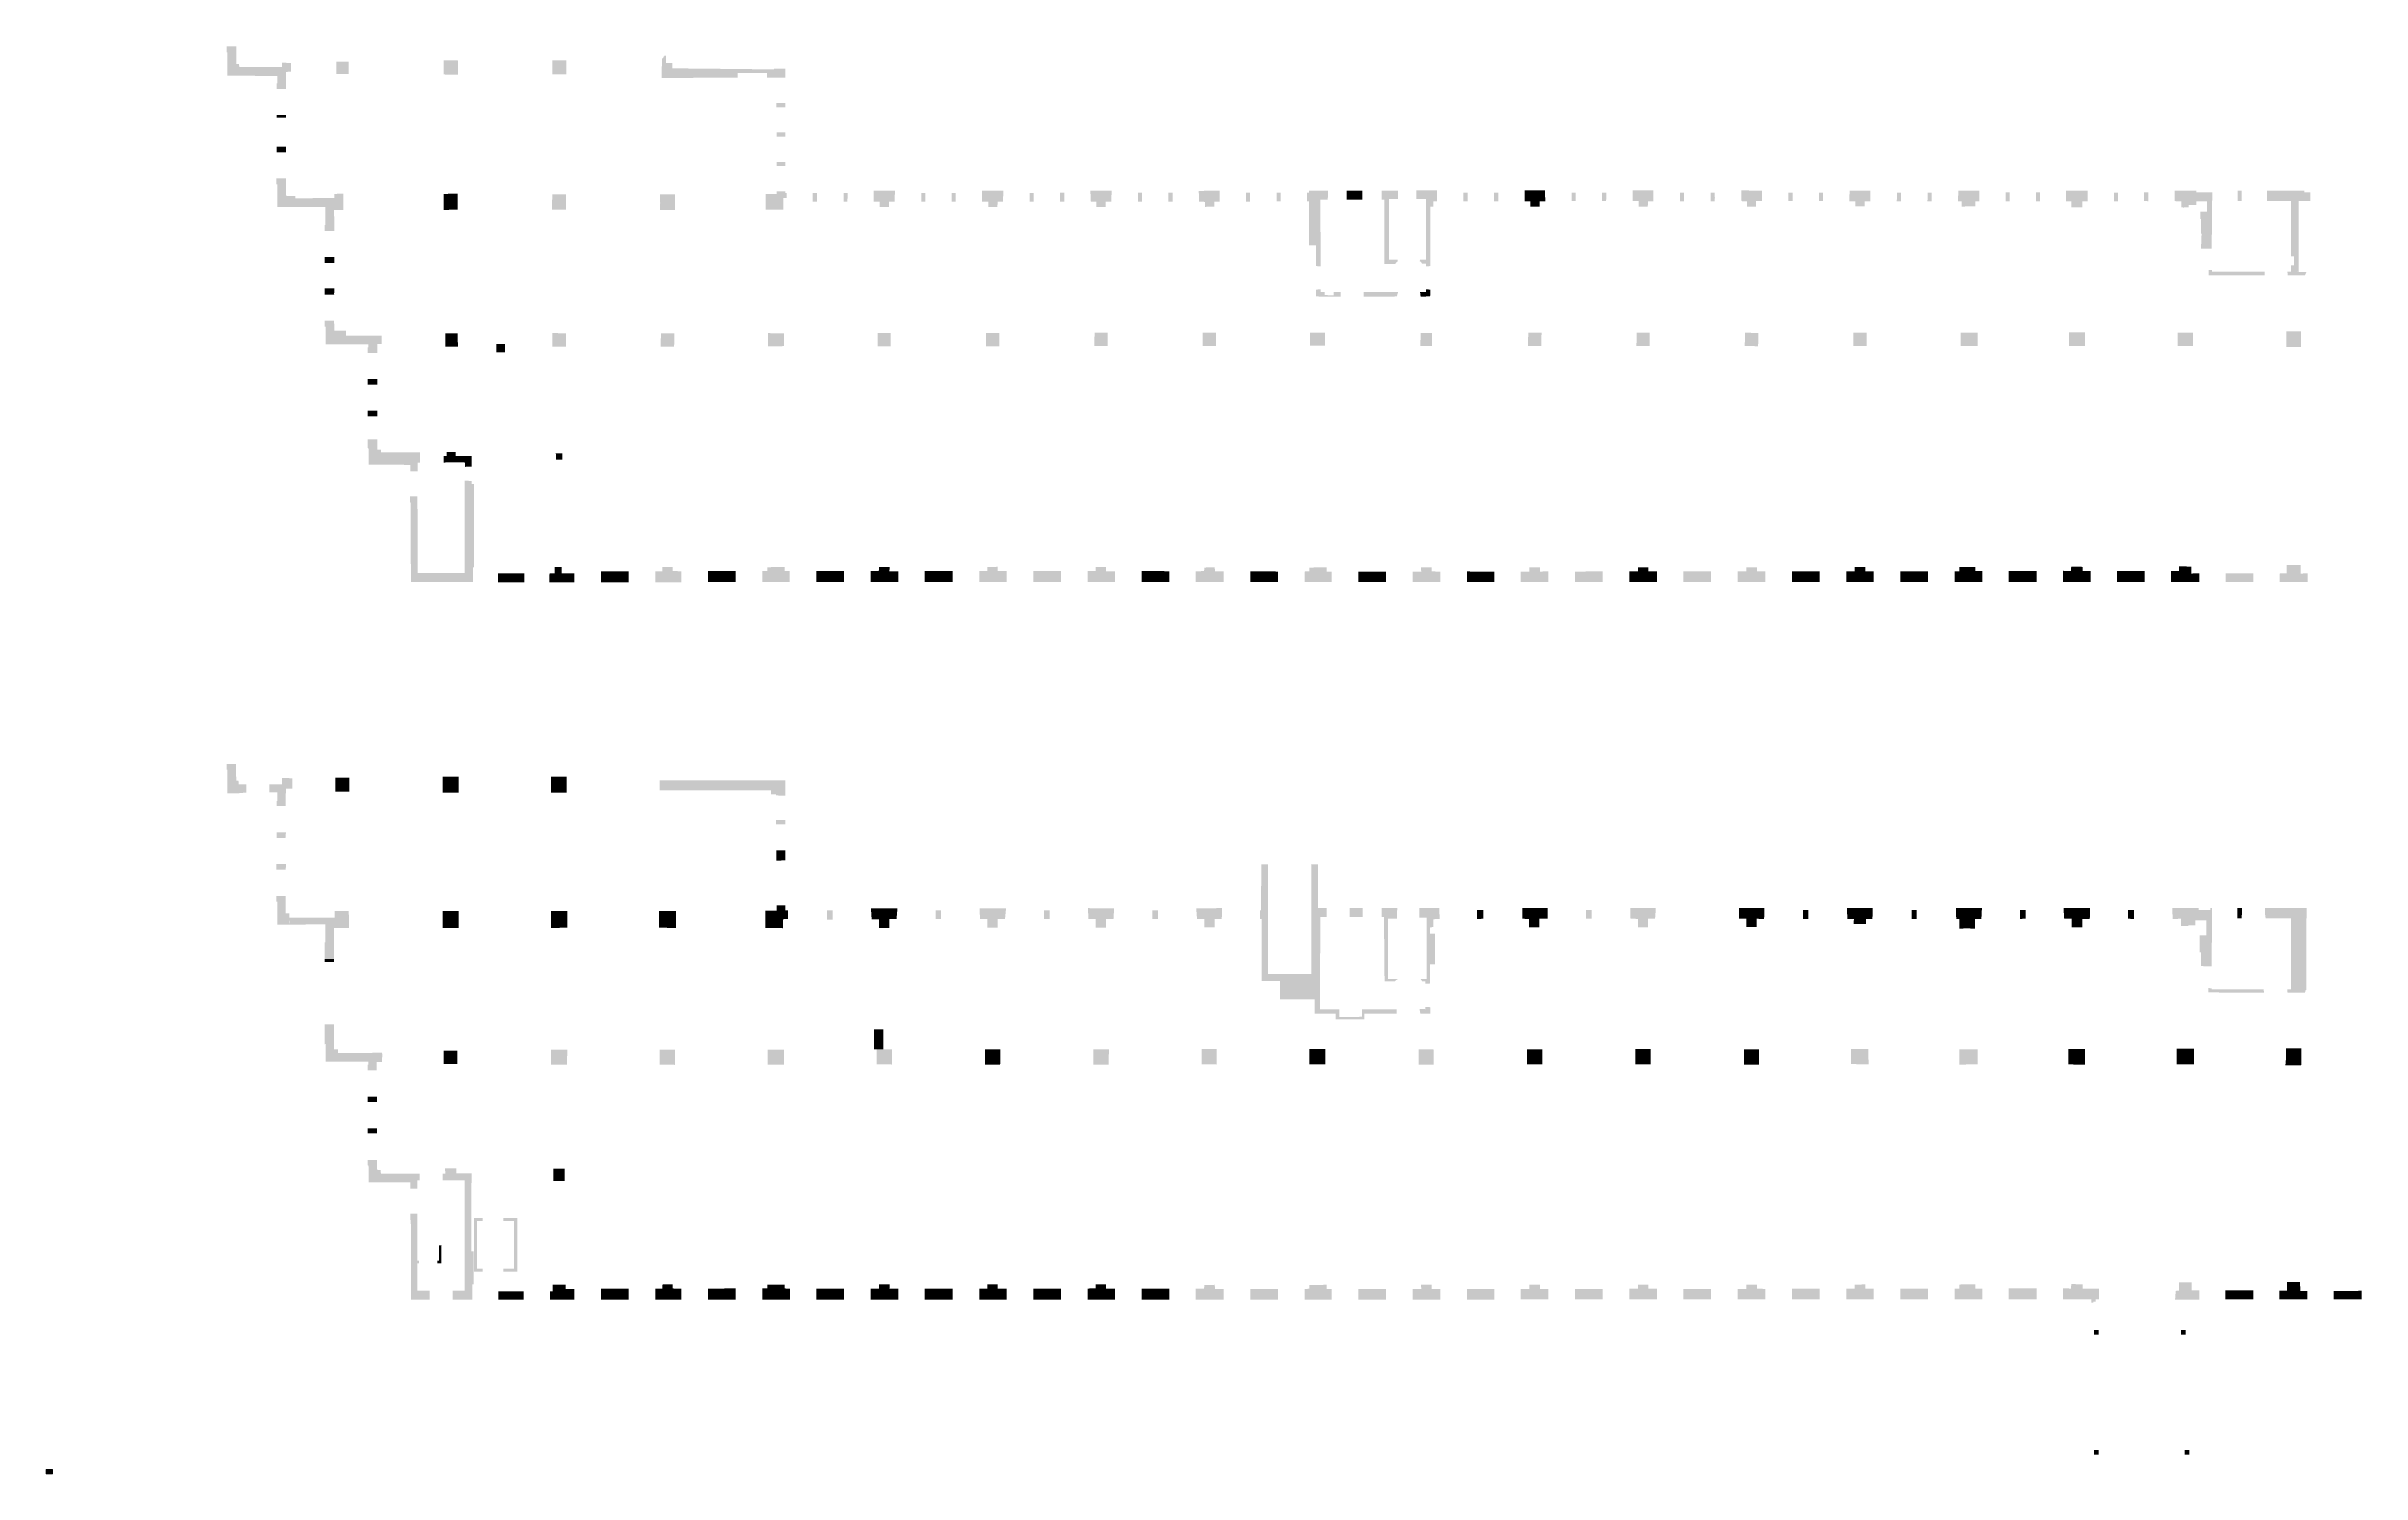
# Paper-space layout 'Ripustus' of a CAD drawing. Header units: millimetres. Extents: x -20 to 151595, y 2 to 93512.
# The model-space entities are those that its viewports show. They can reach past a viewport. Long polylines and large blocks are cut down to what shows.
import ezdxf

# ---------------------------------------------------------------- set-up
doc = ezdxf.new("R2010")
doc.units = ezdxf.units.MM
for name, pattern in [('ACAD_ISO03W100', [30, 12, -18]), ('DASHDOT', [10, 5, -2.5, 0, -2.5]), ('DASHDOT2', [12.7, 6.35, -3.175, 0, -3.175]), ('DASHED', [7.5, 5, -2.5]), ('KATKOVIIVA', [75, 37.5, -37.5])]:
    doc.linetypes.add(name, pattern=pattern)
doc.layers.add('00 APUVIIVA No plot', color=6, linetype='Continuous', plot=False)
doc.layers.add('03 Apuviiva', color=6, linetype='Continuous', plot=False)
for name, color, linetype, lineweight in [('02 dashed', 7, 'DASHDOT', 13), ('02 dashed01', 7, 'ACAD_ISO03W100', 13), ('02 IKKUNAT', 130, 'Continuous', 13), ('02 KAIDE', 6, 'Continuous', 13), ('02 KANTAVA', 24, 'Continuous', 35), ('02 KANTAVA _väri', 2, 'Continuous', 35), ('02 KOJEET', 7, 'Continuous', 9), ('02 OVET', 5, 'Continuous', 13), ('02 RAMPPI', 140, 'Continuous', 13), ('02 RAPUT_HISSI', 1, 'Continuous', 5), ('02 SEINALINJA', 151, 'Continuous', 13), ('02 VÄLISEINÄ', 21, 'Continuous', 25), ('02 VÄLISEINÄ _väri', 21, 'Continuous', 25), ('03 Rappukirjain', 7, 'Continuous', 18), ('03 Rappukirjain Tapahtumatila', 1, 'Continuous', 18), ('08 vesipiste', 4, 'Continuous', 9), ('MKH VÄLISEINÄ', 21, 'Continuous', 25), ('MKH VÄLISEINÄ _väri', 21, 'Continuous', 25)]:
    doc.layers.add(name, color=color, linetype=linetype, lineweight=lineweight)
for name, color, linetype in [('02 KALUSTEET', 7, 'Continuous'), ('02 OVI', 5, 'Continuous'), ('02 PORRAS', 10, 'Continuous'), ('02 PROJEKTIO OHUT', 8, 'Continuous'), ('02 Ruudukko vaalea', 253, 'Continuous'), ('02 SANITEETTIKALUSTEET', 7, 'Continuous'), ('02 TEKNIIKKA', 1, 'Continuous'), ('02 YLÄPUOLINEN', 8, 'DASHDOT2'), ('03 TEKSTIT', 7, 'Continuous'), ('05 palosammuttimet', 240, 'Continuous'), ('05 Poistumistie', 72, 'Continuous'), ('06 sähkökeskus', 152, 'Continuous'), ('07 tavarat', 40, 'Continuous')]:
    doc.layers.add(name, color=color, linetype=linetype)
doc.layers.add('02 Ruudukko eheä', color=7, linetype='Continuous', lineweight=9, true_color=0x7c7887)
doc.layers.add('02 SIJAINTI', color=7, linetype='Continuous', lineweight=20, true_color=0xe81748)
doc.layers.add('03 Mview', color=5, linetype='Continuous', lineweight=9, plot=False)
doc.styles.get("Standard").update_dxf_attribs({"font": ''})
doc.styles.add('TradeCothic-B', font='', dxfattribs={"height": 1000})
doc.styles.get('Standard').set_extended_font_data('Roboto')
doc.styles.get('TradeCothic-B').set_extended_font_data('TradeGothic LT', bold=True)
pattern_1 = [(0, (0, 0), (0, 6.985), [5.08, -1.905]), (90, (0, 0), (-6.985, 4e-16), [5.08, -1.905])]

# ---------------------------------------------------------------- blocks, each defined once
blk = doc.blocks.new('ruudukko')
at = {"layer": '02 Ruudukko eheä'}
for p, q in [((21610, 19946), (21610, 27966)), ((21610, 26958), (139421, 26958)), ((21610, 25974), (61424, 25964)), ((21610, 25958), (139421, 25958)), ((21610, 24974), (139454, 24946)), ((21610, 23974), (139451, 23946)), ((21610, 22974), (139448, 22946)), ((21610, 21974), (139444, 21946)), ((21610, 20946), (139441, 20946)), ((21610, 19946), (139438, 19946)), ((22610, 19884), (22610, 27966)), ((23610, 19884), (23610, 27966)), ((24610, 20973), (24610, 27966)), ((24610, 19768), (24610, 21253)), ((25610, 20973), (25610, 27966)), ((25610, 19768), (25610, 21119)), ((26085, 32973), (75610, 32961)), ((26085, 31973), (27244, 31973)), ((26085, 30973), (77996, 30960)), ((26085, 29973), (77996, 29960)), ((26222, 28973), (78096, 28960)), ((26222, 27973), (78096, 27960)), ((26606, 19973), (26610, 33748)), ((26610, 31973), (41610, 31969)), ((27610, 19911), (27610, 33748)), ((28610, 19946), (28610, 33748)), ((29610, 19946), (29610, 33748)), ((30201, 35972), (75610, 35961)), ((30201, 34972), (36626, 34970)), ((30201, 34972), (75610, 34961)), ((30201, 33973), (75610, 33962)), ((30610, 19946), (30610, 36512)), ((31610, 19953), (31610, 36512)), ((32610, 19883), (32610, 36512)), ((33610, 19946), (33610, 35991)), ((33888, 18971), (139434, 18946)), ((33888, 12971), (139415, 12946)), ((33889, 17971), (139431, 17946)), ((33890, 16971), (139421, 16946)), ((33891, 15971), (139425, 15946)), ((33892, 14971), (139421, 14946)), ((33892, 13971), (139421, 13946)), ((34610, 12336), (34610, 36688)), ((39222, 36457), (35187, 36457)), ((35610, 12342), (35610, 36415)), ((36610, 34937), (36610, 36457)), ((36610, 25970), (36610, 34970)), ((36610, 12346), (36610, 25924)), ((37610, 12346), (37610, 36449)), ((38610, 12346), (38610, 36398)), ((39610, 12346), (39610, 36457)), ((40610, 12627), (40610, 35969)), ((41610, 12349), (41610, 36472)), ((41610, 31969), (77996, 31960)), ((41610, 12349), (41610, 12400)), ((42610, 12357), (42610, 34969)), ((43610, 12362), (43610, 36472)), ((44610, 12363), (44610, 36472)), ((45610, 12364), (45610, 36632)), ((46610, 12364), (46610, 36632)), ((47610, 12618), (47610, 35968)), ((48610, 12402), (48610, 36570)), ((49610, 12359), (49610, 36571)), ((50610, 12360), (50610, 36571)), ((51610, 12358), (51610, 36556)), ((52610, 12357), (52610, 36556)), ((53610, 12357), (53610, 36557)), ((54610, 12634), (54610, 35966)), ((55610, 12307), (55610, 36688)), ((56610, 12347), (56610, 36572)), ((57610, 12362), (57610, 36572)), ((58610, 12362), (58610, 36573)), ((59610, 12362), (59610, 36573)), ((60610, 12361), (60610, 36573)), ((61610, 12630), (61610, 36472)), ((61610, 26989), (61610, 35964)), ((62610, 12360), (62610, 36688)), ((63610, 12359), (63610, 36569)), ((64610, 12358), (64610, 36569)), ((65610, 12360), (65610, 36688)), ((66610, 12362), (66610, 36570)), ((67610, 12361), (67610, 36571)), ((68610, 12370), (68610, 36688)), ((69610, 13531), (69610, 36688)), ((69610, 12355), (69610, 12406)), ((70610, 12355), (70610, 36566)), ((71610, 11941), (71610, 36565)), ((72610, 12356), (72610, 36688)), ((73610, 12355), (73610, 36574)), ((74610, 12355), (74610, 36574)), ((75610, 12356), (75610, 36970)), ((76421, 76553), (142099, 76605)), ((76421, 71244), (76421, 76474)), ((76421, 75553), (142098, 75605)), ((76421, 74553), (81592, 74557)), ((76421, 73553), (104424, 73575)), ((76421, 72553), (90418, 72564)), ((76421, 71553), (90412, 71564)), ((76610, 12337), (76610, 31961)), ((77421, 71243), (77421, 76474)), ((77610, 12336), (77610, 31961)), ((78421, 71242), (78421, 76474)), ((78610, 12336), (78610, 26960)), ((79421, 71242), (79421, 76474)), ((79610, 12336), (79610, 26960)), ((80421, 71241), (80421, 76474)), ((80610, 11941), (80610, 26960)), ((81421, 71240), (81421, 77557)), ((81610, 12333), (81610, 26960)), ((82421, 75097), (82421, 77558)), ((82421, 71239), (82421, 74017)), ((82610, 12345), (82610, 26959)), ((83421, 75097), (83421, 77558)), ((83421, 71238), (83421, 74017)), ((83610, 12604), (83610, 26959)), ((84421, 75097), (84421, 77559)), ((84421, 71237), (84421, 74017)), ((84610, 12328), (84610, 26959)), ((84760, 74559), (89928, 74564)), ((84927, 28958), (139421, 28946)), ((84939, 29959), (138667, 29946)), ((84939, 27959), (139421, 27959)), ((85421, 71236), (85421, 77560)), ((85610, 12330), (85610, 29959)), ((86421, 71235), (86421, 77561)), ((86610, 12329), (86610, 30377)), ((87421, 71235), (87421, 77562)), ((87610, 12329), (87610, 30377)), ((88421, 71234), (88421, 77562)), ((88610, 12329), (88610, 30559)), ((89421, 71233), (89421, 77563)), ((89610, 13598), (89610, 30564)), ((89610, 12329), (89610, 12473)), ((90334, 31958), (123048, 31958)), ((90334, 30958), (123067, 30948)), ((90421, 74963), (90421, 83988)), ((90421, 74963), (90421, 83988)), ((90421, 74963), (90421, 83988)), ((90421, 82564), (118109, 82564)), ((90421, 81564), (123200, 81598)), ((90421, 80564), (123199, 80596)), ((90421, 79564), (123200, 79581)), ((90421, 78564), (123197, 78589)), ((90421, 77564), (123200, 77585)), ((90421, 74963), (90421, 77564)), ((90421, 73084), (90421, 74097)), ((90421, 73084), (90421, 74097)), ((90421, 73084), (90421, 74097)), ((90421, 73084), (90421, 74097)), ((90610, 12613), (90610, 33603)), ((90610, 32957), (123022, 32950)), ((90682, 74564), (96975, 74569)), ((90865, 25957), (139457, 25946)), ((90886, 33957), (123022, 33957)), ((91421, 73084), (91421, 83589)), ((91610, 12331), (91610, 34702)), ((92421, 73084), (92421, 83589)), ((92421, 73084), (92421, 83589)), ((92610, 12331), (92610, 34702)), ((93421, 73084), (93421, 83594)), ((93610, 12333), (93610, 36688)), ((93709, 35957), (105211, 35954)), ((93709, 34957), (105211, 34954)), ((94421, 73084), (94421, 83594)), ((94610, 12331), (94610, 36582)), ((95421, 73084), (95421, 83568)), ((95610, 12331), (95610, 36582)), ((96421, 73084), (96421, 83569)), ((96610, 12331), (96610, 36688)), ((97421, 74981), (97421, 83240)), ((97421, 73084), (97421, 74099)), ((97421, 73084), (97421, 74099)), ((97610, 12611), (97610, 36688)), ((97844, 74570), (104073, 74575)), ((98421, 73084), (98421, 83594)), ((98610, 28088), (98610, 36597)), ((98610, 12337), (98610, 26963)), ((99421, 73084), (99421, 83594)), ((99610, 12334), (99610, 36598)), ((100421, 73084), (100421, 83595)), ((100610, 12333), (100610, 36598)), ((101421, 73084), (101421, 83596)), ((101610, 12336), (101610, 36599)), ((102421, 73084), (102421, 83595)), ((102610, 12336), (102610, 36600)), ((103421, 73084), (103421, 83596)), ((103610, 13599), (103610, 36600)), ((103610, 12346), (103610, 12474)), ((104423, 74975), (104421, 83234)), ((104424, 73107), (104423, 74107)), ((104424, 73575), (142421, 73605)), ((104610, 12615), (104610, 36688)), ((104937, 74576), (125298, 74592)), ((105421, 73108), (105421, 83586)), ((105610, 12345), (105610, 34745)), ((106421, 73110), (106421, 83587)), ((106610, 12341), (106610, 34745)), ((107421, 73111), (107421, 83596)), ((107610, 12339), (107610, 34745)), ((108421, 73113), (108421, 83594)), ((108610, 12339), (108610, 34746)), ((109421, 73114), (109421, 83591)), ((109610, 12339), (109610, 34746)), ((110421, 73116), (110421, 83591)), ((110610, 12339), (110610, 34746)), ((110856, 36953), (118284, 36951)), ((110856, 35953), (118129, 35951)), ((110856, 34953), (123043, 34950)), ((111421, 73118), (111421, 83238)), ((111610, 12616), (111610, 36952)), ((112421, 73119), (112421, 83602)), ((112610, 12337), (112615, 36952)), ((112610, 11941), (112610, 12107)), ((113421, 73121), (113421, 83601)), ((113610, 12342), (113610, 36952)), ((113610, 11941), (113610, 12112)), ((114421, 73122), (114421, 83605)), ((114610, 12344), (114610, 36952)), ((115421, 73124), (115421, 83604)), ((115610, 12343), (115610, 36951)), ((116421, 73125), (116421, 83589)), ((116610, 12343), (116608, 36951)), ((117421, 73127), (117421, 83589)), ((117610, 13600), (117608, 36951)), ((117610, 12343), (117610, 12475)), ((118421, 74981), (118423, 81595)), ((118421, 73084), (118421, 74114)), ((118421, 73084), (118421, 74114)), ((118610, 12623), (118610, 34951)), ((119421, 73084), (119423, 81596)), ((119610, 11941), (119614, 34951)), ((120421, 73084), (120423, 81597)), ((120610, 12347), (120615, 34950)), ((121421, 73084), (121423, 81598)), ((121610, 12350), (121610, 34950)), ((122421, 73084), (122423, 81599)), ((122610, 12349), (122610, 34950)), ((123421, 73084), (123421, 77299)), ((123610, 12349), (123610, 30310)), ((124421, 73084), (124421, 77299)), ((124610, 12349), (124610, 30353)), ((125361, 82592), (126421, 82593)), ((125362, 81592), (126421, 81593)), ((125362, 80592), (130421, 80596)), ((125362, 79592), (130421, 79596)), ((125362, 78592), (130421, 78596)), ((125362, 77592), (142097, 77605)), ((125421, 74974), (125421, 83243)), ((125421, 73084), (125421, 74104)), ((125610, 12632), (125610, 36949)), ((125610, 36949), (139610, 36946)), ((125610, 35949), (138610, 35946)), ((125610, 35949), (139647, 35946)), ((125610, 34949), (139647, 34946)), ((125610, 33949), (139647, 33946)), ((125610, 32949), (139647, 32946)), ((125610, 31949), (139647, 31946)), ((125610, 30949), (139647, 30946)), ((126408, 74593), (132421, 74597)), ((126421, 73084), (126421, 83582)), ((126610, 12362), (126610, 36949)), ((127421, 73084), (127421, 80593)), ((127610, 12363), (127610, 36949)), ((128421, 73084), (128421, 80594)), ((128610, 12367), (128610, 36948)), ((129421, 73084), (129421, 80595)), ((129610, 12366), (129610, 36948)), ((130421, 73084), (130421, 80596)), ((130610, 12368), (130610, 36948)), ((131421, 73084), (131421, 77597)), ((131610, 12376), (131610, 36948)), ((132421, 73084), (132421, 77597)), ((132610, 12650), (132610, 36947)), ((133421, 74993), (133421, 77943)), ((133421, 74598), (139507, 74603)), ((133421, 73084), (133421, 74115)), ((133421, 73084), (133421, 74115)), ((133610, 12358), (133610, 36947)), ((134421, 73084), (134421, 77943)), ((134610, 12247), (134610, 36947)), ((135421, 73084), (135421, 77944)), ((135610, 12247), (135610, 36947)), ((136421, 73084), (136421, 77944)), ((136610, 12246), (136610, 36946)), ((137421, 73084), (137421, 77944)), ((137610, 12246), (137610, 36946)), ((137959, 35946), (139647, 35946)), ((138421, 73084), (138421, 77945)), ((138421, 73084), (138421, 77945)), ((138610, 12256), (138610, 36884)), ((139421, 73603), (139421, 77945)), ((139421, 12246), (139421, 36946)), ((139841, 72603), (147187, 72609)), ((139841, 71603), (147187, 71609)), ((139841, 70603), (147187, 70609)), ((139841, 69603), (147187, 69609)), ((139841, 68603), (147187, 68609)), ((139841, 67603), (147187, 67609)), ((139841, 66603), (147187, 66609)), ((139841, 65603), (147187, 65609)), ((139841, 64603), (147187, 64609)), ((139841, 63603), (147187, 63609)), ((139841, 62603), (147187, 62609)), ((139841, 61603), (147187, 61609)), ((139843, 61603), (147190, 61609)), ((139843, 60603), (147190, 60609)), ((139843, 59603), (147190, 59609)), ((139843, 58603), (147190, 58609)), ((140023, 79604), (141421, 79605)), ((140023, 78604), (142101, 78605)), ((140421, 74604), (140421, 80494)), ((140421, 74604), (142098, 74605)), ((140421, 58604), (140421, 74108)), ((141421, 58605), (141421, 80490)), ((142421, 58605), (142422, 73598)), ((143421, 59208), (143421, 73012)), ((144421, 58607), (144421, 73012)), ((144421, 24035), (144421, 28329)), ((145421, 58608), (145421, 73012)), ((146421, 58609), (146421, 73012))]:
    blk.add_line(p, q, dxfattribs=at)
for points in [[(143319, 28329), (143319, 27929), (140250, 27929), (140114, 27929), (140114, 28452)], [(144419, 28329), (144419, 24035), (148226, 24035), (148226, 28329), (144419, 28329)]]:
    blk.add_lwpolyline(points, dxfattribs=at)
at = {"layer": '02 Ruudukko vaalea'}
for p, q in [((139415, 15946), (147469, 15944)), ((139415, 14946), (147469, 14944)), ((139415, 13946), (147469, 13944)), ((139415, 12946), (146489, 12944)), ((139416, 19946), (147469, 19944)), ((139416, 18946), (147469, 18944)), ((139416, 17946), (147469, 17944)), ((139416, 16946), (147469, 16944)), ((139417, 23946), (147469, 23944)), ((139417, 22946), (147469, 22944)), ((139417, 21946), (147469, 21944)), ((139417, 20946), (147469, 20944)), ((139418, 27946), (144421, 27945)), ((139418, 26946), (144421, 26945)), ((139418, 25946), (144421, 25945)), ((139418, 24946), (144421, 24945)), ((140114, 27946), (143319, 27945)), ((140421, 27929), (140421, 27946)), ((140421, 27929), (140421, 12276)), ((141421, 27929), (141421, 27945)), ((141421, 27929), (141421, 12276)), ((142421, 27929), (142421, 27945)), ((142421, 27929), (142421, 12276)), ((143421, 27929), (143421, 12276)), ((144419, 27945), (144421, 27945)), ((144419, 26945), (144421, 26945)), ((144419, 25945), (144421, 25945)), ((144419, 24945), (144421, 24945)), ((144421, 27929), (144421, 12276)), ((145421, 24035), (145421, 12276)), ((146421, 24035), (146421, 12276)), ((147421, 24035), (147421, 12276))]:
    blk.add_line(p, q, dxfattribs=at)
blk.add_lwpolyline([(139462, 27437), (139414, 12603), (140754, 12603), (140754, 12495), (142464, 12495), (142464, 12631), (144290, 12615), (144290, 12322), (146000, 12329), (146000, 12615), (146489, 12615), (146489, 13184), (147469, 13183), (147469, 24035)], dxfattribs=at)
blk = doc.blocks.new('D1-1000')
at = {"layer": '02 OVET', "ltscale": 30}
for p, q in [((50, 100), (50, 1000)), ((50, 100), (50, 0)), ((950, 100), (950, 0))]:
    blk.add_line(p, q, dxfattribs=at)
blk.add_lwpolyline([(0, 0), (1000, 0), (1000, 100), (0, 100)], close=True, dxfattribs=at)
blk.add_arc((50, 100), 900, 0, 90, dxfattribs=at)
blk = doc.blocks.new('JKMM ovi_54')
at = {"layer": '02 OVI', "linetype": 'Continuous', "lineweight": 13}
for p, q in [((-1190, 60), (-1240, 60)), ((-1240, 60), (-1240, 0)), ((-1240, 0), (-1190, 0)), ((-1190, 0), (-1190, 1190)), ((-1190, 60), (1190, 60)), ((-1190, 0), (-1190, 60)), ((-1190, 0), (1190, 0)), ((1190, 0), (1190, 1190)), ((1240, 60), (1190, 60)), ((1190, 60), (1190, 0)), ((1190, 0), (1240, 0)), ((1240, 0), (1240, 60))]:
    blk.add_line(p, q, dxfattribs=at)
for centre, start, end in [((-1190, 0), 0, 90), ((1190, 0), 90, 180)]:
    blk.add_arc(centre, 1190, start, end, dxfattribs=at)
blk = doc.blocks.new('JKMM ovi_55')
at = {"layer": '02 OVI', "linetype": 'Continuous', "lineweight": 13}
for p, q in [((-1185, 60), (-1235, 60)), ((-1235, 60), (-1235, 0)), ((-1235, 0), (-1185, 0)), ((-1185, 0), (-1185, 1185)), ((-1185, 60), (1185, 60)), ((-1185, 0), (-1185, 60)), ((-1185, 0), (1185, 0)), ((1185, 0), (1185, 1185)), ((1235, 60), (1185, 60)), ((1185, 60), (1185, 0)), ((1185, 0), (1235, 0)), ((1235, 0), (1235, 60))]:
    blk.add_line(p, q, dxfattribs=at)
for centre, start, end in [((-1185, 0), 0, 90), ((1185, 0), 90, 180)]:
    blk.add_arc(centre, 1185, start, end, dxfattribs=at)
blk = doc.blocks.new('palosammutin')
at = {"layer": '05 palosammuttimet'}
blk.add_hatch(color=256, dxfattribs=at).paths.add_polyline_path([(675, 0, 1), (-675, 0, 1)])
blk.add_circle((0, 0), 675, dxfattribs=at)
blk = doc.blocks.new('Sähkökekus')
at = {"layer": '06 sähkökeskus'}
blk.add_hatch(color=256, dxfattribs=at).paths.add_polyline_path([(-562.5, 1125), (-562.5, 0), (562.5, 0), (562.5, 1125)])
for p, q in [((562.5, 1125), (-562.5, 1125)), ((-562.5, 1125), (-562.5, 0)), ((-562.5, 0), (562.5, 0)), ((562.5, 0), (562.5, 1125))]:
    blk.add_line(p, q, dxfattribs=at)
blk = doc.blocks.new('Poistumistie')
at = {"layer": '05 Poistumistie'}
blk.add_hatch(color=256, dxfattribs=at).paths.add_polyline_path([(-768, 0), (768, 0), (0, 1535)])
for p, q in [((0, 1535), (-768, 0)), ((-768, 0), (768, 0)), ((768, 0), (0, 1535))]:
    blk.add_line(p, q, dxfattribs=at)
blk = doc.blocks.new('Vesipiste')
at = {"layer": '08 vesipiste'}
blk.add_hatch(color=256, dxfattribs=at).paths.add_polyline_path([(-741, -12, 1), (689, -12, 1)])
blk = doc.blocks.new('Tavarat')
at = {"layer": '07 tavarat'}
blk.add_hatch(color=256, dxfattribs=at).paths.add_polyline_path([(0, 2535), (-768, 1000), (-200, 1000), (-200, 0), (200, 0), (200, 1000), (768, 1000)])
for p, q in [((-768, 1000), (0, 2535)), ((-200, 1000), (-768, 1000)), ((-200, 0), (-200, 1000)), ((200, 0), (-200, 0)), ((768, 1000), (0, 2535)), ((200, 1000), (200, 0)), ((200, 1000), (768, 1000))]:
    blk.add_line(p, q, dxfattribs=at)

msp = doc.modelspace()

# ---------------------------------------------------------------- hatches: boundary and pattern name
at = {"layer": '02 KANTAVA _väri'}
h = msp.add_hatch(color=256, dxfattribs=at)
h.paths.add_polyline_path([(19794, 36421), (19784, 36862), (19619, 36861), (19239, 36861), (18859, 36860), (18859, 36424), (18246, 36424), (18251, 34814), (18207, 34814), (18207, 33723), (18819, 33722), (18819, 35747), (19790, 35747), (19793, 36279)])
h.paths.add_polyline_path([(18246, 36424), (18247, 35977), (18247, 35985)], flags=17)
h.paths.add_polyline_path([(18247, 35977), (18468, 35707), (18247, 35977)], flags=17)
for points in [[(18819, 33722), (18207, 33723), (18207, 33520), (18461, 33520), (18461, 33520), (18819, 33520)], [(25851, 14978), (25691, 14953), (25691, 13955), (25591, 13955), (25591, 13785), (25851, 13785)], [(26990, 36874), (25938, 36874), (25938, 35756), (26246, 35752), (26626, 35748), (26990, 35743)], [(26889, 27491), (26888, 27718), (26626, 27718), (26246, 27718), (26006, 27718), (26006, 27490), (26006, 27025), (26006, 26842), (26246, 26839), (26626, 26839), (26626, 26835), (26890, 26833), (26890, 27035)], [(34064, 44920), (34064, 45380), (34064, 45663), (33030, 45663), (33029, 45379), (33027, 44919), (33025, 44623), (33398, 44619), (33678, 44616), (34064, 44611)], [(34092, 36874), (33036, 36874), (33035, 35759), (33350, 35761), (33730, 35763), (34092, 35766)], [(36310, 58403), (38120, 58404), (38120, 59117), (36310, 59118), (36310, 58403)], [(41216, 36874), (40099, 36874), (40099, 35765), (40861, 35761), (41216, 35761)], [(40966, 92068), (40971, 92407), (40551, 92412), (40559, 92892), (40449, 92892), (40449, 92852), (40409, 92852), (40409, 92812), (40292, 92685), (40292, 92569), (40272, 91441), (43102, 91447), (43232, 91447), (45240, 91452), (45244, 91756), (47164, 91756), (47164, 91456), (48024, 91458), (48367, 91458), (48367, 92038), (47635, 92038), (47635, 91998)], [(45117, 59135), (43312, 59134), (43312, 58407), (45117, 58408)], [(48545, 36904), (48372, 36904), (48372, 37242), (47801, 37242), (47801, 36894), (47070, 36894), (47070, 36387), (47070, 35757), (48216, 35740), (48232, 36339), (48545, 36342)], [(48370, 40847), (47793, 40847), (47793, 40159), (48370, 40185)], [(52224, 59129), (52224, 58409), (50406, 58409), (50406, 59133)], [(53950, 59131), (54494, 59131), (54498, 59406), (55196, 59407), (55192, 59119), (55767, 59118), (55767, 58410), (53950, 58410)], [(55703, 36907), (55703, 37038), (53986, 37047), (53986, 36907), (54025, 36329), (54514, 36324), (54514, 35760), (54669, 35760), (55049, 35759), (55049, 35759), (55179, 35759), (55183, 36332), (55656, 36337)], [(59323, 59134), (57506, 59133), (57506, 58410), (59323, 58410)], [(61444, 27803), (61445, 27585), (61446, 27125), (61447, 26796), (61753, 26798), (62233, 26801), (62421, 26803), (62421, 26844), (62444, 26844), (62444, 27127), (62444, 27803)], [(73515, 59127), (73515, 58412), (71705, 58412), (71705, 59129)], [(80635, 59105), (80635, 58413), (78825, 58413), (78825, 59111)], [(86166, 84062), (85130, 84061), (85130, 83464), (86166, 83465)], [(87703, 59100), (85891, 59102), (85891, 58414), (87703, 58414)], [(87900, 83504), (88500, 83504), (88500, 84064), (87413, 84063), (87416, 83466), (87596, 83466), (87605, 79251), (88309, 79256), (88444, 79421), (88482, 79428), (88469, 79544), (87909, 79544)], [(91054, 84067), (89700, 84066), (89700, 83504), (90319, 83504), (90329, 79544), (89929, 79544), (89915, 79428), (89954, 79421), (90080, 79267), (90329, 79262), (90332, 79087), (90618, 79116), (90609, 83014), (90800, 83014), (90795, 83344), (91047, 83358), (91054, 83594)], [(90327, 77594), (90320, 77405), (89935, 77407), (89973, 77115), (90595, 77125), (90615, 77569)], [(94793, 59102), (93002, 59106), (93002, 58414), (94793, 58414)], [(94073, 36924), (93671, 36924), (93671, 36347), (94073, 36354)], [(98282, 37067), (96625, 37067), (96623, 36355), (97078, 36346), (97078, 35789), (97234, 35789), (97614, 35788), (97741, 35790), (97741, 36364), (98282, 36369)], [(97761, 83354), (98132, 83364), (98119, 84068), (96785, 84068), (96785, 83925), (96784, 83356), (96787, 83356), (96787, 83355), (97159, 83355), (97159, 83007), (97761, 83016)], [(97939, 27812), (97627, 27807), (97247, 27801), (96938, 27797), (96938, 26811), (97247, 26811), (97627, 26811), (97938, 26811), (97938, 27031), (97939, 27491)], [(103637, 59117), (104197, 59117), (104196, 59386), (104875, 59386), (104875, 59120), (105453, 59117), (105453, 58415), (103637, 58415)], [(105037, 27818), (104036, 27818), (104036, 26818), (105036, 26818)], [(112483, 36922), (112483, 37068), (110820, 37068), (110820, 36923), (110816, 36778), (110818, 36362), (111309, 36361), (111309, 35806), (111456, 35806), (111937, 35806), (111969, 35806), (111969, 36353), (112465, 36349)], [(112132, 27812), (111142, 27813), (111139, 26807), (112128, 26808)], [(116092, 59115), (114288, 59116), (114288, 58416), (116092, 58416)], [(119629, 59115), (119629, 58416), (117844, 58416), (117844, 59123), (118397, 59123), (118400, 59392), (119089, 59399), (119095, 59126)], [(123191, 59121), (121380, 59122), (121380, 58416), (123191, 58416)], [(124947, 58416), (124947, 59124), (125242, 59124), (125237, 59395), (125852, 59409), (126293, 59411), (126291, 59132), (126759, 59135), (126759, 58416), (125849, 58417)], [(125815, 37059), (125021, 37057), (125021, 36928), (125046, 36347), (125249, 36347), (125249, 35699), (125497, 35708), (125501, 35721), (126091, 35718), (126277, 35717), (126277, 36347), (126619, 36346), (126649, 37054)], [(130307, 59136), (128483, 59139), (128483, 58416), (130307, 58416)], [(132033, 58415), (132033, 59151), (132565, 59130), (132572, 59423), (133329, 59410), (133317, 59130), (133849, 59130), (133849, 58415), (132033, 58415)], [(133477, 27825), (132781, 27821), (132387, 27821), (132384, 27551), (132380, 27091), (132377, 26811), (132781, 26809), (133161, 26807), (133477, 26806), (133477, 27093), (133477, 27553)], [(137380, 59130), (137380, 58414), (135575, 58415), (135575, 59130)], [(136678, 36934), (136293, 36933), (136293, 36355), (136678, 36347)], [(140446, 59427), (139625, 59443), (139622, 59131), (139106, 59131), (139106, 58990), (139106, 58413), (140018, 58413), (140968, 58414), (140968, 58875), (140963, 58984), (140448, 58973)], [(141790, 36386), (141792, 36633), (141792, 37066), (141683, 37066), (141683, 36937), (140916, 36937), (140916, 37067), (139185, 37067), (139185, 36937), (139228, 36348), (139763, 36354), (139763, 35873), (140155, 35873), (140236, 35873), (140236, 35918), (140696, 35918), (140696, 36248), (141426, 36248), (141426, 35278), (140986, 35278), (140986, 35218), (140988, 35055), (140988, 34235), (140988, 34149), (141075, 34151), (141075, 33253), (141565, 33247), (141774, 33247)], [(141472, 83358), (141465, 82688), (141025, 82688), (141035, 82194), (141064, 82194), (141067, 81244), (141111, 81244), (141071, 80263), (141773, 80261), (141809, 83937), (141683, 83937), (140756, 83937), (140756, 84058), (139345, 84058), (139345, 83937), (139343, 83801), (139338, 83368), (139782, 83354), (139782, 82954), (139902, 82954), (139902, 82948), (139962, 82948), (139962, 82968), (140262, 82968), (140262, 83118), (140772, 83118), (140772, 83358)], [(139883, 27839), (139472, 27839), (139471, 26824), (140614, 26824), (140614, 27839)], [(147971, 36394), (148002, 36394), (148002, 36934), (148001, 37061), (145261, 37064), (145261, 36596), (145281, 36595), (145303, 36385), (146959, 36388), (146959, 31735), (146731, 31732), (146723, 31732), (146731, 31611), (146738, 31511), (147881, 31511), (147926, 31681), (147971, 31681), (147971, 31746)]]:
    msp.add_hatch(color=256, dxfattribs=at).paths.add_polyline_path(points)
h = msp.add_hatch(color=256, dxfattribs=at)
h.dxf.hatch_style = 1
h.paths.add_polyline_path([(21953, 27589), (21546, 27589), (21329, 27589), (21329, 27552), (19079, 27552), (19079, 27812), (18819, 27812), (18819, 29442), (18209, 29442), (18209, 28540), (18209, 28140), (18273, 28147), (18268, 26986), (21072, 26990), (21072, 26790), (21015, 26790), (21015, 26432), (21607, 26432), (21607, 26971), (21956, 26974), (21984, 27481)])
h = msp.add_hatch(color=256, dxfattribs=at)
h.dxf.hatch_style = 1
h.paths.add_polyline_path([(21627, 24692), (21019, 24692), (21019, 24354), (21638, 24354)])
h = msp.add_hatch(color=256, dxfattribs=at)
h.dxf.hatch_style = 1
h.paths.add_polyline_path([(21635, 22629), (21023, 22629), (21023, 22294), (21643, 22294)])
h = msp.add_hatch(color=256, dxfattribs=at)
h.dxf.hatch_style = 1
h.paths.add_polyline_path([(24432, 19424), (24419, 19657), (21890, 19656), (21874, 19904), (21646, 19905), (21632, 20560), (21027, 20560), (21028, 20202), (21077, 20187), (21086, 19100), (23815, 19092), (23813, 18683), (24283, 18683), (24283, 19223), (24432, 19223)])
h = msp.add_hatch(color=256, dxfattribs=at)
h.dxf.hatch_style = 1
h.paths.add_polyline_path([(24281, 13785), (24391, 13785), (24391, 13955), (24281, 13955), (24281, 17029), (23809, 17029), (23808, 16618), (23849, 16609), (23859, 11404), (25081, 11402), (25081, 11995), (24281, 11995)])
h = msp.add_hatch(color=256, dxfattribs=at)
h.dxf.hatch_style = 1
h.paths.add_polyline_path([(27830, 19686), (26832, 19683), (26837, 19996), (26645, 20003), (26086, 20005), (26108, 19660), (25937, 19660), (25941, 19227), (27380, 19227), (27380, 11984), (26585, 11988), (26587, 11403), (27877, 11403), (27877, 12407), (27957, 12408), (27962, 14562), (27819, 14566), (27819, 19006), (27830, 19165)])
h = msp.add_hatch(color=256, dxfattribs=at)
h.dxf.hatch_style = 1
h.paths.add_polyline_path([(28557, 16749), (27980, 16749), (27980, 13229), (28557, 13229), (28557, 13429), (28180, 13429), (28180, 16549), (28557, 16549)])
h = msp.add_hatch(color=256, dxfattribs=at)
h.dxf.hatch_style = 1
h.paths.add_polyline_path([(31243, 11957), (29579, 11957), (29579, 11400), (31040, 11401), (31040, 11402), (31243, 11402)])
h = msp.add_hatch(color=256, dxfattribs=at)
h.dxf.hatch_style = 1
h.paths.add_polyline_path([(30815, 16749), (29907, 16749), (29907, 16549), (30615, 16549), (30615, 13429), (29907, 13429), (29907, 13229), (30815, 13229)])
h = msp.add_hatch(color=256, dxfattribs=at)
h.dxf.hatch_style = 1
h.paths.add_polyline_path([(34562, 58994), (33726, 58994), (33726, 59394), (33276, 59394), (33276, 58994), (32939, 58994), (32923, 58863), (32923, 58402), (34562, 58403)])
h = msp.add_hatch(color=256, dxfattribs=at)
h.dxf.hatch_style = 1
h.paths.add_polyline_path([(34562, 12108), (33994, 12108), (33994, 12384), (33136, 12384), (33136, 11957), (32955, 11957), (32955, 11402), (34562, 11403)])
h = msp.add_hatch(color=256, dxfattribs=at)
h.paths.add_polyline_path([(41150, 27527), (41149, 27789), (40847, 27789), (40467, 27789), (40151, 27789), (40151, 27524), (40151, 27064), (40151, 26795), (40465, 26792), (40845, 26790), (41152, 26787), (41151, 27067)])
h.paths.add_polyline_path([(48287, 27547), (48284, 27788), (48001, 27788), (47501, 27788), (47218, 27788), (47218, 27544), (47218, 27084), (47218, 26794), (47499, 26793), (47999, 26790), (48296, 26788), (48293, 27087)])
h.paths.add_polyline_path([(55355, 27567), (55355, 27811), (55035, 27811), (54655, 27811), (54348, 27811), (54348, 27564), (54348, 27104), (54348, 26820), (54654, 26817), (55034, 26812), (55354, 26809), (55354, 27107)])
h.paths.add_polyline_path([(34087, 27507), (34088, 27776), (33730, 27776), (33350, 27776), (33027, 27776), (33027, 27504), (33027, 27040), (33027, 26788), (33350, 26789), (33730, 26789), (34085, 26791), (34085, 27044)])
h = msp.add_hatch(color=256, dxfattribs=at)
h.paths.add_polyline_path([(34015, 83822), (33107, 83823), (33099, 82810), (34008, 82809)])
h.paths.add_polyline_path([(41145, 83816), (40171, 83815), (40169, 83312, -0.412708194), (40176, 83305, -0.026019434), (40167, 83040), (40166, 82794), (41139, 82795)])
h.paths.add_polyline_path([(41099, 74717), (40223, 74717), (40215, 73843), (41092, 73842)])
h.paths.add_polyline_path([(34009, 74714), (33123, 74722), (33123, 73999), (33123, 73832), (34014, 73833), (34014, 74000)])
h.paths.add_polyline_path([(48275, 74710), (47244, 74720), (47246, 73861), (47763, 73856), (48277, 73870)])
h.paths.add_polyline_path([(48252, 83568), (48451, 83565), (48451, 83899), (48371, 83899), (48371, 84006), (47796, 84006), (47796, 83830), (47082, 83830), (47095, 82818), (48220, 82808), (48252, 82808)])
h = msp.add_hatch(color=256, dxfattribs=at)
h.dxf.hatch_style = 1
h.paths.add_polyline_path([(33917, 19994), (33728, 19995), (33348, 19995), (33188, 19995), (33188, 19180), (33923, 19180)])
h = msp.add_hatch(color=256, dxfattribs=at)
h.dxf.hatch_style = 1
h.paths.add_polyline_path([(38120, 12118), (36310, 12118), (36310, 11403), (38120, 11404)])
h = msp.add_hatch(color=256, dxfattribs=at)
h.paths.add_polyline_path([(69961, 58412), (69961, 59126), (69370, 59126), (69381, 59403), (68688, 59411), (68693, 59142), (68161, 59133), (68161, 58412)])
h.paths.add_polyline_path([(64609, 59130), (64609, 58411), (66417, 58411), (66417, 59133)])
h.paths.add_polyline_path([(62866, 58411), (62866, 59131), (62285, 59132), (62285, 59413), (61595, 59401), (61599, 59134), (61069, 59132), (61069, 58411)])
h.paths.add_polyline_path([(48667, 59131), (48335, 59135), (48332, 59394), (47761, 59390), (47192, 59389), (47192, 59135), (46867, 59135), (46867, 58408), (47768, 58409), (48667, 58409)])
h.paths.add_polyline_path([(41555, 58406), (41555, 59120), (41004, 59137), (40996, 59400), (40320, 59397), (40323, 59118), (39860, 59118), (39860, 58405)])
h.paths.add_polyline_path([(77072, 58413), (77072, 59107), (76507, 59109), (76490, 59375), (75807, 59366), (75794, 59130), (75251, 59123), (75251, 58413)])
h.paths.add_polyline_path([(83232, 58414), (84151, 58414), (84151, 59099), (83809, 59105), (83813, 59378), (82682, 59364), (82682, 59118), (82385, 59105), (82385, 58414)])
h = msp.add_hatch(color=256, dxfattribs=at)
h.dxf.hatch_style = 1
h.paths.add_polyline_path([(41555, 12120), (41004, 12137), (40996, 12400), (40321, 12397), (40324, 12118), (39860, 12118), (39860, 11405), (41555, 11406)])
h = msp.add_hatch(color=256, dxfattribs=at)
h.paths.add_polyline_path([(48367, 45427), (40148, 45427), (40144, 44770), (47432, 44766), (47432, 44526), (47432, 44526), (47432, 44516), (47772, 44516), (47772, 44446), (48012, 44423), (48367, 44423)])
h.paths.add_polyline_path([(41420, 44769), (41457, 44769), (42998, 44768)], flags=17)
h = msp.add_hatch(color=256, dxfattribs=at)
h.dxf.hatch_style = 1
h.paths.add_polyline_path([(45118, 12136), (43313, 12134), (43313, 11407), (45118, 11408)])
h = msp.add_hatch(color=256, dxfattribs=at)
h.dxf.hatch_style = 1
h.paths.add_polyline_path([(48335, 12136), (48332, 12394), (47761, 12390), (47193, 12389), (47193, 12136), (46868, 12136), (46868, 11408), (47768, 11409), (48668, 11409), (48668, 12131)])
h = msp.add_hatch(color=256, dxfattribs=at)
h.paths.add_polyline_path([(47432, 44766), (47432, 44616)])
h.paths.add_polyline_path([(48368, 42816), (47772, 42816), (47772, 42536), (48368, 42536)])
h.paths.add_polyline_path([(51471, 36905), (51107, 36905), (51107, 36303), (51471, 36303)])
h.paths.add_polyline_path([(58566, 36909), (58209, 36908), (58209, 36342), (58566, 36345)])
h = msp.add_hatch(color=256, dxfattribs=at)
h.paths.add_polyline_path([(48369, 89796), (47775, 89796), (47791, 89513), (48040, 89518), (48369, 89518)])
h.paths.add_polyline_path([(48370, 87594), (48370, 87870), (47803, 87870), (47804, 87593), (48037, 87594)])
h.paths.add_polyline_path([(48051, 85662), (48371, 85662), (48371, 85940), (47802, 85940), (47797, 85661)])
h = msp.add_hatch(color=256, dxfattribs=at)
h.paths.add_polyline_path([(50447, 83551), (50447, 83905), (50171, 83905), (50171, 83334), (50436, 83335)])
h.paths.add_polyline_path([(52444, 83557), (52444, 83906), (52186, 83906), (52186, 83335), (52436, 83344)])
h.paths.add_polyline_path([(54553, 83331), (54553, 82985), (55154, 82994), (55169, 83327), (55524, 83332), (55524, 83565), (55552, 83907), (55552, 84047), (54146, 84047), (54146, 83907), (54153, 83333)])
h.paths.add_polyline_path([(54410, 74723), (54424, 73861), (55277, 73867), (55264, 74728)])
h.paths.add_polyline_path([(62387, 74731), (61515, 74727), (61507, 73866), (62379, 73862)])
h.paths.add_polyline_path([(69484, 74752), (68621, 74753), (68608, 73883), (69470, 73880)])
h.paths.add_polyline_path([(69357, 83333), (69714, 83326), (69736, 83913), (69736, 84045), (68352, 84051), (68352, 83912), (68378, 83336), (68743, 83335), (68743, 82993), (69351, 82983)])
h.paths.add_polyline_path([(71728, 83914), (71455, 83914), (71455, 83572), (71458, 83338), (71728, 83334)])
h.paths.add_polyline_path([(66645, 83912), (66367, 83912), (66367, 83340), (66639, 83336), (66645, 83576)])
h.paths.add_polyline_path([(64637, 83911), (64366, 83911), (64366, 83331), (64636, 83331), (64637, 83565)])
h.paths.add_polyline_path([(62267, 83324), (62618, 83341), (62626, 83564), (62654, 83910), (62654, 84044), (61247, 84045), (61247, 83909), (61257, 83326), (61660, 83325), (61660, 82984), (62264, 82988)])
h.paths.add_polyline_path([(59536, 83566), (59536, 83909), (59261, 83909), (59261, 83333), (59526, 83336)])
h.paths.add_polyline_path([(57535, 83908), (57269, 83908), (57269, 83334), (57534, 83340), (57535, 83567)])
h = msp.add_hatch(color=256, dxfattribs=at)
h.dxf.hatch_style = 1
h.paths.add_polyline_path([(52224, 12129), (50406, 12133), (50406, 11409), (52224, 11409)])
h = msp.add_hatch(color=256, dxfattribs=at)
h.dxf.hatch_style = 1
h.paths.add_polyline_path([(55767, 12119), (55193, 12119), (55197, 12408), (54499, 12406), (54495, 12131), (53950, 12131), (53950, 11410), (55767, 11410)])
h = msp.add_hatch(color=256, dxfattribs=at)
h.dxf.hatch_style = 1
h.paths.add_polyline_path([(54785, 29121), (54188, 29121), (54188, 27811), (54785, 27811)])
h = msp.add_hatch(color=256, dxfattribs=at)
h.dxf.hatch_style = 1
h.paths.add_polyline_path([(59323, 12135), (57507, 12134), (57507, 11410), (59323, 11410)])
h = msp.add_hatch(color=256, dxfattribs=at)
h.dxf.hatch_style = 1
h.paths.add_polyline_path([(62866, 12131), (62285, 12132), (62285, 12413), (61596, 12402), (61599, 12135), (61069, 12132), (61069, 11411), (62866, 11411)])
h = msp.add_hatch(color=256, dxfattribs=at)
h.paths.add_polyline_path([(91191, 36924), (91191, 36924), (91191, 37066), (89887, 37065), (89887, 36736), (89887, 36434), (90367, 36434), (90360, 36371), (90360, 32411), (89963, 32411), (90074, 32260), (90277, 32256), (90271, 32094), (90310, 32094), (90349, 32096), (90597, 32119), (90596, 33375), (90593, 35782), (90802, 35822), (90807, 36325), (91228, 36350)])
h.paths.add_polyline_path([(88437, 36919), (88437, 37063), (87413, 37063), (87412, 36471), (87572, 36471), (87600, 33364), (87607, 33361), (87600, 33361), (87610, 32252), (88273, 32252), (88437, 32391), (88487, 32391), (88487, 32411), (88396, 32411), (87836, 32411), (87836, 36371), (88436, 36371), (88436, 36919)])
h.paths.add_polyline_path([(86173, 37062), (85335, 37061), (85335, 36736), (85335, 36615), (85333, 36475), (86173, 36475)])
h.paths.add_polyline_path([(83829, 36611), (83829, 37060), (83244, 37059), (82819, 37059), (82819, 32733), (79976, 32733), (79976, 36917), (79544, 36917), (79450, 36917), (79450, 36341), (79560, 36341), (79560, 32276), (80768, 32276), (80761, 31068), (81037, 31068, -0.000016216), (81037, 31068), (83038, 31068), (83038, 30149), (84408, 30149), (84408, 29779), (86295, 29779), (86295, 30149), (88394, 30149), (88411, 30402), (88411, 30430), (86133, 30433), (86133, 29933), (84639, 29924), (84639, 30424), (83382, 30426), (83402, 36472), (83816, 36477)])
h.paths.add_polyline_path([(76974, 36917), (76974, 37054), (75288, 37039), (75288, 36916), (75331, 36347), (75805, 36341), (75800, 35791), (75974, 35785), (76480, 35791), (76480, 36341), (76950, 36341)])
h.paths.add_polyline_path([(72775, 36915), (72409, 36915), (72409, 36339), (72775, 36336)])
h.paths.add_polyline_path([(69896, 36913), (69896, 37045), (68192, 37051), (68192, 36913), (68222, 36345), (68701, 36338), (68703, 35777), (68871, 35779), (69251, 35778), (69366, 35784), (69362, 36338), (69859, 36338)])
h.paths.add_polyline_path([(65692, 36912), (65314, 36911), (65314, 36341), (65692, 36342)])
h.paths.add_polyline_path([(62814, 36910), (62814, 37044), (61087, 37045), (61087, 36910), (61130, 36341), (61608, 36348), (61609, 35772), (61769, 35772), (62149, 35771), (62272, 35771), (62272, 36349), (62756, 36338)])
h.paths.add_polyline_path([(69559, 27607), (69564, 27810), (69337, 27810), (68857, 27810), (68547, 27810), (68546, 27605), (68545, 27145), (68543, 26802), (68855, 26801), (69335, 26799), (69539, 26799), (69547, 27147)])
h.paths.add_polyline_path([(76624, 27627), (76624, 27819), (75639, 27819), (75636, 27625), (75629, 27165), (75624, 26818), (76624, 26809), (76624, 27167)])
h.paths.add_polyline_path([(90820, 27483), (90815, 27811), (90439, 27808), (90059, 27808), (89843, 27803), (89843, 27495), (89843, 27043), (89843, 26804), (90059, 26804), (90397, 26804), (90831, 26804), (90827, 27023)])
h.paths.add_polyline_path([(90603, 30563), (90354, 30580), (90289, 30580), (90290, 30434), (89906, 30437), (89953, 30129), (90059, 30132), (90439, 30141), (90600, 30145)])
h = msp.add_hatch(color=256, dxfattribs=at)
h.dxf.hatch_style = 1
h.paths.add_polyline_path([(66418, 12134), (64609, 12130), (64609, 11411), (66418, 11411)])
h = msp.add_hatch(color=256, dxfattribs=at)
h.dxf.hatch_style = 1
h.paths.add_polyline_path([(66418, 12134), (64609, 12130), (64609, 11411), (66418, 11411)])
h = msp.add_hatch(color=256, dxfattribs=at)
h.dxf.hatch_style = 1
h.paths.add_polyline_path([(69962, 12127), (69371, 12127), (69381, 12403), (68688, 12411), (68693, 12143), (68162, 12133), (68162, 11412), (69962, 11412)])
h = msp.add_hatch(color=256, dxfattribs=at)
h.dxf.hatch_style = 1
h.paths.add_polyline_path([(73516, 12128), (71705, 12129), (71705, 11412), (73516, 11412)])
h = msp.add_hatch(color=256, dxfattribs=at)
h.paths.add_polyline_path([(88494, 77407), (86242, 77407), (86242, 77115), (86400, 77116), (88412, 77121)])
h.paths.add_polyline_path([(84742, 77406), (84282, 77406), (84282, 77206), (83681, 77209), (83681, 77409), (83425, 77412), (83421, 77599), (83349, 77595), (83123, 77565), (83123, 77122), (84561, 77111), (84742, 77111)])
h.paths.add_polyline_path([(90722, 74733), (89969, 74740), (89960, 73874), (90714, 73867)])
h.paths.add_polyline_path([(83713, 74748), (82729, 74748), (82733, 73889), (83713, 73889)])
h.paths.add_polyline_path([(76572, 74743), (75702, 74742), (75697, 73883), (76567, 73880)])
h.paths.add_polyline_path([(73729, 83915), (73452, 83915), (73452, 83565), (73456, 83325), (73729, 83333)])
h.paths.add_polyline_path([(76814, 83915), (76814, 84054), (75448, 84039), (75448, 83915), (75460, 83571), (75459, 83337), (75843, 83320), (75848, 82994), (76457, 82999), (76457, 83325), (76817, 83328)])
h.paths.add_polyline_path([(78798, 83917), (78536, 83917), (78536, 83577), (78531, 83341), (78798, 83338)])
h.paths.add_polyline_path([(80802, 83917), (80536, 83917), (80536, 83579), (80536, 83358), (80802, 83355)])
h.paths.add_polyline_path([(83413, 83475), (83875, 83474), (83897, 83593), (83897, 84061), (83244, 84060), (82664, 84060), (82664, 83917), (82522, 83917), (82522, 83355), (82662, 83355), (82662, 82737), (82663, 82737), (82663, 82179), (82665, 80463), (83115, 80464), (83115, 80294), (83114, 79115), (83339, 79099), (83419, 79098)])
h = msp.add_hatch(color=256, dxfattribs=at)
h.dxf.hatch_style = 1
h.paths.add_polyline_path([(76351, 55009), (76325, 55009), (76325, 55147), (74638, 55131), (74638, 55009), (74618, 54422), (74994, 54422), (74994, 53889), (75299, 53889), (75476, 53904), (75836, 53904), (75836, 54424), (76326, 54424), (76351, 54692)])
h = msp.add_hatch(color=256, dxfattribs=at)
h.dxf.hatch_style = 1
h.paths.add_polyline_path([(75991, 45908), (75461, 45908), (75333, 45911), (75157, 45912), (75157, 44903), (75317, 44903), (75995, 44894)])
h = msp.add_hatch(color=256, dxfattribs=at)
h.paths.add_polyline_path([(101901, 12108), (100078, 12104), (100078, 11415), (101901, 11415)])
h.paths.add_polyline_path([(98331, 12110), (97791, 12104), (97795, 12385), (97098, 12377), (97096, 12103), (96533, 12103), (96533, 11415), (98331, 11415)])
h.paths.add_polyline_path([(94793, 12103), (93002, 12106), (93002, 11414), (94793, 11414)])
h.paths.add_polyline_path([(91255, 12103), (90699, 12109), (90690, 12385), (90004, 12379), (90010, 12101), (89454, 12101), (89454, 11414), (91255, 11414)])
h.paths.add_polyline_path([(87704, 12101), (85891, 12102), (85891, 11414), (87704, 11414)])
h.paths.add_polyline_path([(84151, 12099), (83809, 12105), (83813, 12378), (82682, 12364), (82682, 12118), (82385, 12105), (82385, 11414), (83232, 11414), (84151, 11414)])
h.paths.add_polyline_path([(80635, 12105), (78825, 12111), (78825, 11413), (80635, 11413)])
h.paths.add_polyline_path([(76490, 12376), (75807, 12367), (75794, 12130), (75252, 12123), (75252, 11413), (77072, 11413), (77072, 12108), (76508, 12109)])
h = msp.add_hatch(color=256, dxfattribs=at)
h.dxf.hatch_style = 1
h.paths.add_polyline_path([(79244, 55009), (78895, 55009), (78812, 55009), (78812, 54692), (78836, 54424), (79220, 54425), (79244, 54692)])
h = msp.add_hatch(color=256, dxfattribs=at)
h.paths.add_polyline_path([(83249, 39914), (82819, 39934), (82819, 39504), (82819, 37059), (83244, 37059)])
h.paths.add_polyline_path([(79976, 39920), (79541, 39913), (79519, 36917), (79544, 36917), (79976, 36917)])
h = msp.add_hatch(color=256, dxfattribs=at)
h.dxf.hatch_style = 1
h.paths.add_polyline_path([(83238, 54845), (83238, 55153), (82595, 55152), (81855, 55152), (81855, 55009), (81701, 55009), (81701, 54699), (81738, 54440), (82148, 54440), (82151, 53637), (81611, 53637), (81586, 51643), (82454, 51630), (82454, 50514), (82141, 50514), (82134, 50353), (82464, 50356), (82471, 50234), (82749, 50208), (82760, 54562), (83213, 54567)])
h = msp.add_hatch(color=256, dxfattribs=at)
h.dxf.hatch_style = 1
h.paths.add_polyline_path([(83088, 45902), (82038, 45905), (82046, 44905), (83086, 44912)])
h = msp.add_hatch(color=256, dxfattribs=at)
h.dxf.hatch_style = 1
h.paths.add_polyline_path([(87786, 55154), (86764, 55154), (86783, 54567), (86951, 54562), (86981, 48498), (85507, 48509), (85503, 47999), (84022, 48005), (84022, 48515), (83651, 48515), (83651, 48351), (83045, 48351), (83045, 48516), (82730, 48518), (82732, 48715), (82449, 48691), (82455, 48245), (83841, 48214), (83841, 47844), (85675, 47842), (85688, 48193), (87186, 48191), (87186, 48962), (87169, 50518), (87186, 54464), (87786, 54464)])
h = msp.add_hatch(color=256, dxfattribs=at)
h.dxf.hatch_style = 1
h.paths.add_polyline_path([(83725, 27819), (82682, 27819), (82679, 26826), (83725, 26826)])
h = msp.add_hatch(color=256, dxfattribs=at)
h.dxf.hatch_style = 1
h.paths.add_polyline_path([(85538, 55154), (84459, 55154), (84459, 54845), (84483, 54567), (85513, 54567), (85538, 54845)])
h = msp.add_hatch(color=256, dxfattribs=at)
h.dxf.hatch_style = 1
h.paths.add_polyline_path([(89964, 45897), (89156, 45886), (89159, 44876), (89961, 44876)])
h = msp.add_hatch(color=256, dxfattribs=at)
h.dxf.hatch_style = 1
h.paths.add_polyline_path([(89970, 55159), (89237, 55157), (89237, 54464), (89711, 54464), (89711, 50518), (89970, 50518), (89970, 54407)])
h = msp.add_hatch(color=256, dxfattribs=at)
h.dxf.hatch_style = 1
h.paths.add_polyline_path([(89970, 48562), (89431, 48562), (89439, 48207), (89970, 48183)])
h = msp.add_hatch(color=256, dxfattribs=at)
h.paths.add_polyline_path([(108994, 58415), (108994, 59110), (107182, 59111), (107182, 58415)])
h.paths.add_polyline_path([(112542, 58416), (112542, 59108), (111996, 59121), (111993, 59388), (111301, 59388), (111302, 59109), (110736, 59109), (110736, 58416)])
h.paths.add_polyline_path([(101901, 58415), (101901, 59108), (100077, 59104), (100077, 58415)])
h.paths.add_polyline_path([(97790, 59104), (97795, 59384), (97097, 59377), (97095, 59102), (96533, 59102), (96533, 58415), (98331, 58415), (98331, 59109)])
h.paths.add_polyline_path([(91255, 58414), (91255, 59102), (90699, 59108), (90689, 59385), (90004, 59379), (90009, 59100), (89453, 59100), (89453, 58414)])
h = msp.add_hatch(color=256, dxfattribs=at)
h.dxf.hatch_style = 1
h.paths.add_polyline_path([(90922, 35375), (90593, 35375), (90596, 33375), (90924, 33372)])
h = msp.add_hatch(color=256, dxfattribs=at)
h.paths.add_polyline_path([(93049, 83600), (93049, 83924), (92779, 83923), (92779, 83361), (93043, 83365)])
h.paths.add_polyline_path([(94778, 83361), (95054, 83355), (95053, 83599), (95052, 83924), (94778, 83924)])
h = msp.add_hatch(color=256, dxfattribs=at)
h.paths.add_polyline_path([(101848, 83928), (101848, 83369), (102120, 83367), (102124, 83589), (102124, 83928)])
h.paths.add_polyline_path([(100122, 83367), (100122, 83927), (99852, 83927), (99852, 83367)])
h.paths.add_polyline_path([(103856, 84066), (103856, 83929), (103854, 83373), (104243, 83373), (104243, 83011), (104850, 82997), (104851, 83366), (105208, 83361), (105210, 83599), (105208, 83928), (105208, 84066), (105048, 84066), (104016, 84066)])
h.paths.add_polyline_path([(106948, 83931), (106954, 83360), (107224, 83355), (107223, 83593), (107223, 83930)])
h.paths.add_polyline_path([(108963, 83926), (108963, 83364), (109235, 83364), (109238, 83585), (109232, 83925)])
h.paths.add_polyline_path([(110977, 83580), (110985, 83367), (111342, 83357), (111339, 83012), (111941, 83003), (111941, 83375), (112316, 83375), (112323, 83922), (112323, 84064), (112163, 84064), (111140, 84065), (110980, 84065), (110980, 83923)])
h.paths.add_polyline_path([(114048, 83590), (114055, 83372), (114326, 83377), (114326, 83920), (114048, 83921)])
h.paths.add_polyline_path([(116055, 83589), (116061, 83376), (116331, 83379), (116331, 83919), (116055, 83919)])
h.paths.add_polyline_path([(118056, 83917), (118055, 83590), (118047, 83360), (118438, 83355), (118443, 83019), (119053, 83024), (119053, 83355), (119423, 83356), (119423, 83919), (119423, 84063), (119263, 84063), (118216, 84063), (118056, 84063)])
h.paths.add_polyline_path([(119172, 74748), (118303, 74754), (118305, 73887), (119174, 73881)])
h.paths.add_polyline_path([(112071, 73862), (112094, 74730), (111218, 74749), (111196, 73882)])
h.paths.add_polyline_path([(104971, 73885), (104976, 74747), (104112, 74747), (104107, 73875)])
h.paths.add_polyline_path([(97869, 73871), (97891, 74753), (97021, 74753), (97000, 73871)])
h = msp.add_hatch(color=256, dxfattribs=at)
h.paths.add_polyline_path([(105368, 36928), (105368, 37067), (103696, 37067), (103696, 36929), (103716, 36364), (104201, 36346), (104201, 35789), (104356, 35789), (104736, 35788), (104864, 35790), (104864, 36372), (105323, 36361)])
h.paths.add_polyline_path([(101162, 36928), (100796, 36928), (100796, 36371), (101162, 36367)])
h = msp.add_hatch(color=256, dxfattribs=at)
h.paths.add_polyline_path([(134390, 11994), (134393, 12130), (133318, 12130), (133329, 12411), (132573, 12424), (132566, 12130), (132033, 12151), (132033, 11415), (133897, 11415), (133902, 11279), (133902, 11216), (134019, 11216), (134019, 11276), (134169, 11276), (134169, 11415), (134390, 11415)])
h.paths.add_polyline_path([(140962, 12018), (140462, 12018), (140462, 12548), (139626, 12548), (139622, 11990), (139418, 11981), (139375, 11414), (140962, 11413)])
h.paths.add_polyline_path([(105453, 12117), (104876, 12120), (104876, 12387), (104196, 12386), (104198, 12118), (103637, 12118), (103637, 11415), (105453, 11415)])
h.paths.add_polyline_path([(108994, 12110), (107182, 12112), (107182, 11415), (108994, 11415)])
h.paths.add_polyline_path([(112542, 12109), (111997, 12122), (111994, 12389), (111302, 12388), (111303, 12109), (110736, 12109), (110736, 11416), (112542, 11416)])
h.paths.add_polyline_path([(116092, 12115), (114289, 12116), (114289, 11416), (116092, 11416)])
h.paths.add_polyline_path([(119629, 12115), (119095, 12127), (119089, 12400), (118400, 12392), (118398, 12123), (117844, 12123), (117844, 11416), (119629, 11416)])
h.paths.add_polyline_path([(123191, 12121), (121380, 12123), (121380, 11416), (123191, 11416)])
h.paths.add_polyline_path([(126759, 12135), (126291, 12132), (126293, 12411), (125853, 12409), (125238, 12395), (125243, 12124), (124948, 12124), (124948, 11416), (125849, 11417), (126759, 11416)])
h.paths.add_polyline_path([(130307, 12137), (128484, 12139), (128484, 11416), (130307, 11416)])
h = msp.add_hatch(color=256, dxfattribs=at)
h.dxf.hatch_style = 1
h.paths.add_polyline_path([(115361, 36920), (115015, 36920), (115015, 36349), (115361, 36349)])
h = msp.add_hatch(color=256, dxfattribs=at)
h.dxf.hatch_style = 1
h.paths.add_polyline_path([(117896, 37068), (117901, 36723), (117911, 36346), (118341, 36346), (118335, 36018), (119126, 36018), (119126, 36342), (119555, 36342), (119574, 36737), (119583, 37068)])
h = msp.add_hatch(color=256, dxfattribs=at)
h.paths.add_polyline_path([(126451, 27541), (126455, 27803), (126090, 27803), (125496, 27803), (125247, 27803), (125247, 27539), (125247, 27079), (125247, 26808), (125496, 26809), (126090, 26810), (126441, 26811), (126445, 27081)])
h.paths.add_polyline_path([(119299, 27529), (119299, 27827), (118934, 27827), (118554, 27827), (118150, 27827), (118150, 27528), (118150, 27068), (118150, 26832), (118554, 26831), (118934, 26830), (119301, 26829), (119300, 27069)])
h = msp.add_hatch(color=256, dxfattribs=at)
h.paths.add_polyline_path([(121425, 83925), (121171, 83925), (121159, 83584), (121152, 83358), (121425, 83359)])
h.paths.add_polyline_path([(123445, 83926), (123170, 83926), (123170, 83585), (123159, 83356), (123443, 83358)])
h.paths.add_polyline_path([(128536, 83934), (128272, 83934), (128272, 83613), (128271, 83356), (128536, 83359)])
h = msp.add_hatch(color=256, dxfattribs=at)
h.dxf.hatch_style = 1
h.paths.add_polyline_path([(122463, 36925), (122130, 36925), (122130, 36330), (122463, 36338)])
h = msp.add_hatch(color=256, dxfattribs=at)
h.paths.add_polyline_path([(125181, 84061), (125181, 83929), (125165, 83582), (125165, 83352), (125399, 83352), (125399, 83014), (125855, 83019), (126301, 83020), (126301, 83354), (126561, 83354), (126562, 83931), (126562, 84061)])
h.paths.add_polyline_path([(137622, 83938), (137349, 83937), (137349, 83613), (137348, 83369), (137622, 83365)])
h.paths.add_polyline_path([(135635, 83930), (135371, 83929), (135372, 83361), (135635, 83358)])
h.paths.add_polyline_path([(132398, 84058), (132238, 84060), (132238, 83940), (132235, 83616), (132238, 83366), (132588, 83360), (132579, 82964), (133309, 82965), (133309, 83360), (133659, 83360), (133652, 83939), (133652, 84059), (133492, 84058)])
h.paths.add_polyline_path([(130535, 83937), (130258, 83937), (130258, 83615), (130259, 83361), (130535, 83361)])
h.paths.add_polyline_path([(132419, 73876), (133485, 73888), (133480, 74765), (132419, 74765)])
h.paths.add_polyline_path([(125849, 73876), (126444, 73881), (126446, 74754), (125335, 74745), (125334, 73876)])
h.paths.add_polyline_path([(140548, 74754), (139548, 74751), (139540, 73877), (140540, 73880)])
h = msp.add_hatch(color=256, dxfattribs=at)
h.dxf.hatch_style = 1
h.paths.add_polyline_path([(129533, 36936), (129218, 36935), (129219, 36351), (129535, 36353)])
h = msp.add_hatch(color=256, dxfattribs=at)
h.dxf.hatch_style = 1
h.paths.add_polyline_path([(132001, 36940), (132005, 36353), (132599, 36353), (132599, 35787), (133300, 35795), (133300, 36346), (133791, 36346), (133812, 36939)])
h = msp.add_hatch(color=256, dxfattribs=at)
h.dxf.hatch_style = 1
h.paths.add_polyline_path([(134361, 9415), (134061, 9415), (134061, 9115), (134361, 9115)])
h = msp.add_hatch(color=256, dxfattribs=at)
h.dxf.hatch_style = 1
h.paths.add_polyline_path([(134361, 1545), (134061, 1545), (134061, 1245), (134361, 1245)])
h = msp.add_hatch(color=256, dxfattribs=at)
h.dxf.hatch_style = 1
h.paths.add_polyline_path([(140064, 9415), (139764, 9415), (139764, 9115), (140064, 9115)])
h = msp.add_hatch(color=256, dxfattribs=at)
h.dxf.hatch_style = 1
h.paths.add_polyline_path([(140312, 1545), (140012, 1545), (140012, 1245), (140312, 1245)])
h = msp.add_hatch(color=256, dxfattribs=at)
h.dxf.hatch_style = 1
h.paths.add_polyline_path([(145173, 31732), (141774, 31732), (141774, 31797), (141562, 31818), (141562, 31504), (143073, 31512), (143477, 31512), (145204, 31510)])
h = msp.add_hatch(color=256, dxfattribs=at)
h.paths.add_polyline_path([(147907, 83372), (148227, 83372), (148227, 83934), (147842, 83934), (147842, 84061), (145399, 84061), (145399, 83372), (146969, 83373), (146973, 79757), (147173, 79757), (147158, 79169), (146958, 79169), (146961, 78744), (147469, 78735), (147469, 83373)])
h.paths.add_polyline_path([(147942, 78660), (147981, 78725), (146961, 78744), (146731, 78737), (146750, 78518), (147888, 78515)])
h.paths.add_polyline_path([(145232, 78513), (145238, 78738), (141798, 78740), (141789, 78860), (141570, 78845), (141567, 78499), (143676, 78507)])
h.paths.add_polyline_path([(147620, 73823), (147620, 74829), (146670, 74829), (146670, 73823)])
h.paths.add_polyline_path([(143464, 83378), (143739, 83372), (143743, 83627), (143743, 84060), (143464, 84060)])
h = msp.add_hatch(color=256, dxfattribs=at)
h.dxf.hatch_style = 1
h.paths.add_polyline_path([(144491, 12006), (142672, 12018), (142672, 11415), (144498, 11416), (144498, 11716), (144491, 11710)])
h = msp.add_hatch(color=256, dxfattribs=at)
h.paths.add_polyline_path([(142693, 58984), (142692, 58874), (142692, 58415), (144510, 58416), (144510, 58975)])
h.paths.add_polyline_path([(147595, 58969), (147596, 59538), (146952, 59531), (146682, 59535), (146682, 58980), (146236, 58980), (146228, 58885), (146228, 58417), (148068, 58418), (148068, 58986)])
h = msp.add_hatch(dxfattribs=at)
h.set_pattern_fill('ANGLE', color=256)
h.set_pattern_definition(pattern_1)
h.paths.add_polyline_path([(143768, 37065), (143458, 37065), (143458, 36611), (143458, 36391), (143728, 36392), (143748, 36612), (143768, 36612)])
h = msp.add_hatch(color=256, dxfattribs=at)
h.dxf.hatch_style = 1
h.paths.add_polyline_path([(147560, 12557), (146697, 12571), (146697, 12002), (146208, 12002), (146208, 11418), (148042, 11418), (148042, 11982), (147573, 11982)])
h = msp.add_hatch(color=256, dxfattribs=at)
h.dxf.hatch_style = 1
h.paths.add_polyline_path([(147634, 27879), (147349, 27876), (146899, 27872), (146629, 27870), (146629, 27106), (146599, 26757), (147627, 26759), (147642, 26824), (147634, 26946)])
h = msp.add_hatch(color=256, dxfattribs=at)
h.dxf.hatch_style = 1
h.paths.add_polyline_path([(151595, 11983), (150658, 11980), (150658, 11978), (150452, 11978), (150452, 11979), (149755, 11977), (149755, 11425), (151595, 11425)])
at = {"layer": '02 SIJAINTI'}
h = msp.add_hatch(color=7, dxfattribs=at)
h.paths.add_polyline_path([(79306, 103739), (79305, 103866), (80722, 103865), (80722, 103742), (80868, 103741), (80868, 103870), (80969, 103868), (80979, 103979), (82180, 103979), (82181, 103868), (82289, 103868), (82289, 103745), (82435, 103745), (82435, 103866), (83840, 103864), (83840, 103742), (84013, 103747), (84013, 103864), (88563, 103866), (88563, 103760), (88667, 103760), (88667, 103770), (88769, 103770), (88769, 103843), (88930, 103843), (88930, 103629), (88833, 103629), (88833, 103380), (88852, 103380), (88852, 103182), (88999, 103181), (88997, 102826), (88589, 102826), (88589, 101989), (88499, 101989), (88499, 101765), (88589, 101765), (88589, 98617), (88533, 98617), (88532, 98525), (87142, 98525), (87145, 98587), (86978, 98590), (86976, 98525), (85593, 98525), (85593, 98587), (85360, 98583), (85361, 98523), (84006, 98524), (84005, 98584), (83853, 98583), (83852, 98523), (82441, 98523), (82440, 98582), (82287, 98582), (82288, 98520), (80870, 98523), (80870, 98581), (80721, 98581), (80721, 98522), (79308, 98519), (79309, 98581), (79155, 98579), (79155, 98519), (77745, 98520), (77742, 98581), (77591, 98580), (77592, 98518), (76225, 98519), (76226, 98580), (75977, 98576), (75977, 98522), (74615, 98520), (74611, 98579), (74461, 98577), (74458, 98525), (73042, 98524), (73044, 98585), (72891, 98587), (72892, 98528), (71479, 98525), (71479, 98587), (71327, 98585), (71328, 98526), (69915, 98522), (69916, 98586), (69762, 98586), (69761, 98525), (68403, 98526), (68403, 98583), (68151, 98582), (68151, 98526), (66787, 98526), (66785, 98584), (66636, 98584), (66637, 98522), (65241, 98517), (65241, 98581), (65131, 98582), (65125, 98697), (65227, 98696), (65224, 101757), (65261, 101758), (65262, 101958), (66610, 101967), (66598, 103736), (66834, 103735), (66834, 103762), (67644, 103762), (67644, 103797), (68085, 103797), (68085, 103762), (68124, 103762), (68124, 103734), (68222, 103732), (68377, 103732), (68381, 103863), (69766, 103860), (69766, 103735), (69912, 103735), (69913, 103861), (71330, 103865), (71330, 103738), (71365, 103738), (71449, 103738), (71476, 103738), (71476, 103865), (71583, 103863), (72894, 103863), (72894, 103739), (72931, 103739), (73015, 103739), (73041, 103740), (73040, 103863), (73149, 103863), (74356, 103865), (74460, 103863), (74459, 103742), (74498, 103741), (74609, 103742), (74609, 103863), (74713, 103863), (75288, 103863), (75288, 102967), (75555, 102967), (75553, 102701), (75701, 102701), (75701, 101743), (76482, 101743), (76482, 102416), (76774, 102416), (76774, 102498), (77236, 102498), (77240, 102560), (77570, 102561), (77580, 102494), (77603, 102494), (77687, 102496), (77723, 102497), (77723, 102589), (77650, 102594), (77650, 102926), (77722, 102932), (77722, 103209), (77721, 103740), (77767, 103749), (77768, 103860), (77861, 103865), (77854, 103970), (78400, 103970), (78400, 103865), (78489, 103866), (79159, 103865), (79159, 103739), (79191, 103739)])
h.paths.add_polyline_path([(65067, 100258), (65064, 100082), (63882, 100075), (63882, 100190), (63662, 100190), (63663, 100259), (63498, 100261), (63503, 100184), (63465, 100184), (63466, 100089), (63135, 100089), (63130, 100184), (62572, 100184), (62568, 100239), (62518, 100239), (62510, 101678), (62510, 101797), (62587, 101798), (62593, 101910), (62586, 101933), (62448, 101933), (62448, 101925), (61952, 101925), (61952, 101983), (61895, 101983), (61895, 102342), (61782, 102342), (61782, 103241), (63509, 103241), (63509, 103369), (65421, 103369), (65421, 103851), (65584, 103851), (65647, 103789), (65851, 103982), (66026, 103826), (66587, 103826), (66599, 101978), (65028, 101975), (65028, 101757), (65213, 101757), (65213, 100258)])
msp.add_hatch(color=7, dxfattribs=at).paths.add_polyline_path([(136234, 103470), (136101, 103472), (136102, 103548), (134671, 103550), (134671, 103469), (134537, 103472), (134537, 103552), (133107, 103547), (133108, 103473), (132975, 103471), (132975, 103548), (131571, 103545), (131573, 103472), (131530, 103473), (131534, 102173), (129365, 102173), (129365, 101980), (128288, 101980), (128288, 101891), (128288, 101693), (128288, 101651, 0.414458697), (128290, 101649), (128435, 101649), (128434, 101459), (128288, 101459, 0.415088955), (128286, 101457), (128286, 101231), (128295, 101231), (128304, 100827), (131495, 100824), (131497, 101233), (142264, 101250, -0.42867932), (142394, 101124), (142396, 98274), (142520, 98272), (142520, 98171), (143895, 98173), (143895, 98295), (144014, 98294), (144014, 99498), (144014, 99927), (144014, 100147), (144014, 101217), (142934, 101217), (142934, 101448), (142934, 101647), (142934, 101845), (142939, 102481), (142767, 102483), (142767, 102553), (142816, 102557), (142812, 102865), (142657, 102866), (142647, 103401), (142744, 103401), (142746, 103548), (142591, 103548), (142591, 103495), (142479, 103495), (142479, 103462), (142373, 103459), (142373, 103548), (140946, 103549), (140946, 103462), (140785, 103462), (140787, 103549), (139401, 103547), (139401, 103474), (139202, 103473), (139202, 103547), (137802, 103548), (137802, 103475), (137668, 103474), (137667, 103548), (136234, 103552)])
at = {"layer": '02 VÄLISEINÄ'}
h = msp.add_hatch(color=256, dxfattribs=at)
h.dxf.hatch_style = 1
h.paths.add_polyline_path([(44779, 41857), (44779, 41707), (44797, 41707)])
h = msp.add_hatch(color=256, dxfattribs=at)
h.dxf.hatch_style = 1
h.paths.add_polyline_path([(75317, 44901), (75157, 44903), (75160, 44333), (75317, 44333)])
h = msp.add_hatch(color=256, dxfattribs=at)
h.dxf.hatch_style = 1
h.paths.add_polyline_path([(75692, 42129), (75332, 42129), (75332, 42439), (75172, 42439), (75172, 41965), (75692, 41977)])
h = msp.add_hatch(color=256, dxfattribs=at)
h.dxf.hatch_style = 1
h.paths.add_polyline_path([(81081, 50352), (81081, 50353), (81248, 50352), (81241, 50511), (75470, 50531), (75475, 51831), (76059, 51829), (76060, 51949), (75469, 51951), (75466, 52652), (75476, 53904), (75299, 53889), (75299, 48438), (75464, 48438), (75465, 49037), (75609, 49039), (75583, 49180), (75480, 49192), (75480, 50372), (76280, 50372), (76280, 49192), (76210, 49192), (76210, 49032), (76498, 49028), (76498, 49184), (76398, 49184), (76398, 50364), (77198, 50364), (77198, 49184), (77098, 49184), (77098, 49024), (79788, 49024), (79788, 49184), (77358, 49184), (77358, 50364), (79018, 50364), (79018, 49944), (79108, 49944), (79108, 50364), (80908, 50364), (80908, 49184), (80508, 49184), (80508, 49024), (80768, 49024), (80774, 48325), (81081, 48304)])
h = msp.add_hatch(color=256, dxfattribs=at)
h.dxf.hatch_style = 1
h.paths.add_polyline_path([(75463, 47004), (77517, 47004), (77517, 47124), (75464, 47124), (75463, 47124), (75464, 47487), (75299, 47488), (75299, 45912), (75334, 45911), (75461, 45911)])
h = msp.add_hatch(color=256, dxfattribs=at)
h.dxf.hatch_style = 1
h.paths.add_polyline_path([(77490, 51944), (77280, 51945), (77281, 52091), (77161, 52092), (77160, 51945), (76860, 51946), (76859, 51829), (77370, 51824), (77370, 50527), (77485, 50527)])
h = msp.add_hatch(color=256, dxfattribs=at)
h.dxf.hatch_style = 1
h.paths.add_polyline_path([(77303, 54691), (77183, 54692), (77168, 52892), (77288, 52892)])
h = msp.add_hatch(color=256, dxfattribs=at)
h.dxf.hatch_style = 1
h.paths.add_polyline_path([(81081, 47324), (80981, 47324), (80981, 47124), (78417, 47124), (78417, 47004), (81081, 47004)])
h = msp.add_hatch(color=256, dxfattribs=at)
h.dxf.hatch_style = 1
h.paths.add_polyline_path([(79437, 46104), (79317, 46104), (79317, 42127), (79437, 42127)])
h = msp.add_hatch(color=256, dxfattribs=at)
h.dxf.hatch_style = 1
h.paths.add_polyline_path([(84336, 46005), (82038, 46005), (82038, 45907), (83088, 45907), (84236, 45905), (84236, 44912), (83086, 44912), (82046, 44905), (80893, 44905), (80893, 45905), (81138, 45905), (81138, 46005), (80793, 46005), (80793, 44662), (84336, 44662)])
h = msp.add_hatch(color=256, dxfattribs=at)
h.dxf.hatch_style = 1
h.paths.add_polyline_path([(81081, 48304), (80982, 48311), (80981, 48304), (80981, 48224), (81081, 48224)])
h = msp.add_hatch(color=256, dxfattribs=at)
h.dxf.hatch_style = 1
h.paths.add_polyline_path([(82530, 48243), (82455, 48245), (82455, 46905), (82530, 46905)])
h = msp.add_hatch(color=256, dxfattribs=at)
h.dxf.hatch_style = 1
h.paths.add_polyline_path([(87195, 45533), (84336, 45533), (84336, 45433), (87195, 45433)])
h = msp.add_hatch(color=256, dxfattribs=at)
h.dxf.hatch_style = 1
h.paths.add_polyline_path([(84895, 47839), (84795, 47839), (84795, 45533), (84895, 45533)])
h = msp.add_hatch(color=256, dxfattribs=at)
h.dxf.hatch_style = 1
h.paths.add_polyline_path([(87195, 48191), (87095, 48191), (87095, 46633), (87195, 46633)])
h = msp.add_hatch(color=256, dxfattribs=at)
h.dxf.hatch_style = 1
h.paths.add_polyline_path([(89970, 50518), (87186, 50518), (87186, 50358), (89417, 50373), (89431, 50323), (89810, 50316), (89811, 48562), (89970, 48562)])
h = msp.add_hatch(color=256, dxfattribs=at)
h.dxf.hatch_style = 1
h.paths.add_polyline_path([(89955, 42457), (89799, 42457), (89796, 42457), (89795, 42107), (89435, 42107), (89434, 41947), (89954, 41947)])
h = msp.add_hatch(color=256, dxfattribs=at)
h.dxf.hatch_style = 1
h.paths.add_polyline_path([(89970, 46098), (89805, 46099), (89797, 45904), (89965, 45897)])
h = msp.add_hatch(color=256, dxfattribs=at)
h.dxf.hatch_style = 1
h.paths.add_polyline_path([(89961, 44866), (89799, 44876), (89799, 44306), (89959, 44306)])
h = msp.add_hatch(color=256, dxfattribs=at)
h.dxf.hatch_style = 1
h.paths.add_polyline_path([(89970, 47992), (89810, 47992), (89805, 46099), (89970, 46098)])
h = msp.add_hatch(color=256, dxfattribs=at)
h.dxf.hatch_style = 1
h.paths.add_polyline_path([(89970, 48183), (89809, 48190), (89810, 47992), (89970, 47992)])
at = {"layer": '02 VÄLISEINÄ _väri'}
h = msp.add_hatch(color=256, dxfattribs=at)
h.dxf.hatch_style = 1
h.paths.add_polyline_path([(18459, 33520), (18409, 33520), (18409, 33220), (18459, 33220)])
h = msp.add_hatch(color=256, dxfattribs=at)
h.dxf.hatch_style = 1
h.paths.add_polyline_path([(18459, 29590), (18409, 29590), (18409, 29442), (18459, 29442)])
h = msp.add_hatch(color=256, dxfattribs=at)
h.dxf.hatch_style = 1
h.paths.add_polyline_path([(18939, 29590), (18459, 29590), (18459, 29590), (18459, 29540), (18939, 29540)])
h = msp.add_hatch(color=256, dxfattribs=at)
h.dxf.hatch_style = 1
h.paths.add_polyline_path([(26055, 33720), (18819, 33720), (18819, 33520), (26055, 33520)])
h = msp.add_hatch(color=256, dxfattribs=at)
h.dxf.hatch_style = 1
h.paths.add_polyline_path([(25938, 36517), (19792, 36517), (19795, 36417), (25938, 36417)])
h = msp.add_hatch(color=256, dxfattribs=at)
h.dxf.hatch_style = 1
h.paths.add_polyline_path([(19925, 36417), (19795, 36417), (19795, 34784), (20010, 34784), (20010, 34914), (19925, 34914)])
h = msp.add_hatch(color=256, dxfattribs=at)
h.dxf.hatch_style = 1
h.paths.add_polyline_path([(20928, 36417), (20798, 36417), (20798, 34914), (20713, 34914), (20713, 34784), (20798, 34784), (21013, 34784), (21013, 34914), (21008, 34914), (20928, 34914)])
h = msp.add_hatch(color=256, dxfattribs=at)
h.dxf.hatch_style = 1
h.paths.add_polyline_path([(21939, 29590), (21029, 29590), (21029, 29540), (21938, 29540)])
h = msp.add_hatch(color=256, dxfattribs=at)
h.dxf.hatch_style = 1
h.paths.add_polyline_path([(21928, 36417), (21798, 36417), (21798, 34914), (21713, 34914), (21713, 34784), (21798, 34784), (22013, 34784), (22013, 34884), (22013, 34914), (21928, 34914)])
h = msp.add_hatch(color=256, dxfattribs=at)
h.dxf.hatch_style = 1
h.paths.add_polyline_path([(22928, 36417), (22798, 36417), (22798, 34914), (22713, 34914), (22713, 34784), (22798, 34784), (23013, 34784), (23013, 34884), (23013, 34914), (23008, 34914), (22928, 34914)])
h = msp.add_hatch(color=256, dxfattribs=at)
h.dxf.hatch_style = 1
h.paths.add_polyline_path([(23928, 36417), (23798, 36417), (23798, 34914), (23713, 34914), (23713, 34784), (23798, 34784), (24013, 34784), (24013, 34884), (24013, 34914), (24008, 34914), (23928, 34914)])
h = msp.add_hatch(color=256, dxfattribs=at)
h.dxf.hatch_style = 1
h.paths.add_polyline_path([(25013, 34884), (25013, 34914), (25008, 34914), (24928, 34914), (24928, 36417), (24798, 36417), (24798, 34914), (24713, 34914), (24713, 34784), (24798, 34784), (25013, 34784)])
h = msp.add_hatch(color=256, dxfattribs=at)
h.dxf.hatch_style = 1
h.paths.add_polyline_path([(26055, 35754), (25938, 35754), (25938, 34914), (25713, 34914), (25713, 34784), (26055, 34784)])
h = msp.add_hatch(color=256, dxfattribs=at)
h.dxf.hatch_style = 1
h.paths.add_polyline_path([(27514, 33520), (27514, 33678), (26051, 33678), (26051, 33520)])
h = msp.add_hatch(color=256, dxfattribs=at)
h.dxf.hatch_style = 1
h.paths.add_polyline_path([(26138, 35753), (26055, 35754), (26055, 34783), (26138, 34783)])
h = msp.add_hatch(color=256, dxfattribs=at)
h.dxf.hatch_style = 1
h.paths.add_polyline_path([(28847, 36414), (26990, 36414), (26990, 36284), (28847, 36284)])
h.paths.add_polyline_path([(30205, 36414), (29407, 36414), (29407, 36284), (30205, 36284)])
h.paths.add_polyline_path([(29407, 36384), (28847, 36384), (28847, 36264), (29407, 36264)])
h.paths.add_polyline_path([(29407, 36414), (28847, 36414), (28847, 36384), (29407, 36384)])
h = msp.add_hatch(color=256, dxfattribs=at)
h.dxf.hatch_style = 1
h.paths.add_polyline_path([(26990, 36284), (26990, 36184), (30103, 36184), (30103, 36284), (29407, 36284), (29407, 36264), (28847, 36264), (28847, 36284)])
h = msp.add_hatch(color=256, dxfattribs=at)
h.dxf.hatch_style = 1
h.paths.add_polyline_path([(28609, 19841), (27832, 19841), (27832, 19483), (27962, 19483), (27962, 19711), (28609, 19711)])
h = msp.add_hatch(color=256, dxfattribs=at)
h.dxf.hatch_style = 1
h.paths.add_polyline_path([(30103, 33678), (28500, 33678), (28500, 33520), (30103, 33520)])
h = msp.add_hatch(color=256, dxfattribs=at)
h.dxf.hatch_style = 1
h.paths.add_polyline_path([(29509, 19841), (29509, 19741), (29509, 19711), (30100, 19711), (30100, 19014), (30100, 18380), (30100, 16749), (30235, 16749), (30235, 17781), (30235, 19711), (33190, 19711), (33190, 19841)])
h.paths.add_polyline_path([(30100, 16777), (30100, 16819), (30100, 17794), (30100, 17752)], flags=17)
h = msp.add_hatch(color=256, dxfattribs=at)
h.dxf.hatch_style = 1
h.paths.add_polyline_path([(30205, 36284), (30103, 36284), (30103, 33520), (30205, 33520)])
h = msp.add_hatch(color=256, dxfattribs=at)
h.dxf.hatch_style = 1
h.paths.add_polyline_path([(33032, 36414), (30205, 36414), (30205, 36284), (31405, 36284), (31405, 36414), (32373, 36414), (32373, 36284), (33032, 36284)])
h = msp.add_hatch(color=256, dxfattribs=at)
h.dxf.hatch_style = 1
h.paths.add_polyline_path([(30813, 13229), (30611, 13229), (30611, 11957), (30813, 11957)])
h = msp.add_hatch(color=256, dxfattribs=at)
h.dxf.hatch_style = 1
h.paths.add_polyline_path([(30981, 16281), (30815, 16281), (30815, 16151), (30981, 16151)])
h = msp.add_hatch(color=256, dxfattribs=at)
h.dxf.hatch_style = 1
h.paths.add_polyline_path([(33786, 14643), (30815, 14643), (30815, 14488), (33786, 14488)])
h = msp.add_hatch(color=256, dxfattribs=at)
h.dxf.hatch_style = 1
h.paths.add_polyline_path([(31038, 19711), (30908, 19711), (30908, 19061), (31038, 19061)])
h = msp.add_hatch(color=256, dxfattribs=at)
h.dxf.hatch_style = 1
h.paths.add_polyline_path([(31777, 19711), (31647, 19711), (31647, 19061), (31777, 19061)])
h = msp.add_hatch(color=256, dxfattribs=at)
h.dxf.hatch_style = 1
h.paths.add_polyline_path([(31901, 16151), (31981, 16151), (31981, 16281), (31691, 16281), (31691, 16151), (31771, 16151), (31771, 14643), (31901, 14643)])
h = msp.add_hatch(color=256, dxfattribs=at)
h.dxf.hatch_style = 1
h.paths.add_polyline_path([(32516, 19711), (32386, 19711), (32386, 19061), (32516, 19061)])
h = msp.add_hatch(color=256, dxfattribs=at)
h.dxf.hatch_style = 1
h.paths.add_polyline_path([(32981, 16281), (32691, 16281), (32691, 16151), (32771, 16151), (32771, 14643), (32901, 14643), (32901, 16151), (32981, 16151)])
h = msp.add_hatch(color=256, dxfattribs=at)
h.dxf.hatch_style = 1
h.paths.add_polyline_path([(33924, 19176), (33924, 19177), (33190, 19176), (33190, 19026), (33786, 19026), (33786, 18626), (33924, 18626), (33924, 18626)])
h = msp.add_hatch(color=256, dxfattribs=at)
h.dxf.hatch_style = 1
h.paths.add_polyline_path([(33924, 13026), (33367, 13026), (33367, 12384), (33466, 12384), (33466, 12892), (33824, 12892), (33824, 12384), (33924, 12384), (33924, 12892)])
for points in [[(33632, 82815), (33502, 82815), (33502, 76673), (33632, 76673)], [(40279, 92115), (38273, 92115), (38273, 88490), (38403, 88490), (38403, 91985), (40279, 91985)], [(40274, 91541), (39973, 91540), (39980, 91985), (39880, 91985), (39872, 91440), (40272, 91441)], [(44890, 36504), (41216, 36504), (41216, 36229), (44890, 36229)], [(44930, 41857), (44779, 41857), (44945, 40507), (44668, 40507), (44668, 40357), (46767, 40357), (46767, 40507), (45096, 40507)], [(47793, 40634), (46767, 40634), (46767, 40357), (44668, 40357), (44668, 40227), (46897, 40227), (46897, 40504), (47793, 40504)], [(47793, 40784), (46767, 40784), (46767, 40634), (47793, 40634)], [(47070, 36387), (47070, 36504), (46890, 36504), (46890, 36244), (47070, 36244)], [(80789, 77122), (81458, 77122), (81458, 77242), (80669, 77242), (80669, 76376), (54651, 76376), (54650, 76246), (80789, 76246)], [(54770, 76246), (54650, 76246), (54650, 74724), (54770, 74725)], [(76218, 35788), (76118, 35786), (76118, 32276), (76964, 32276), (76964, 32416), (76218, 32416)], [(79560, 32416), (77664, 32416), (77664, 32276), (79560, 32276)], [(79660, 32276), (79560, 32276), (79560, 29626), (78132, 29626), (78132, 30576), (78032, 30576), (78032, 28526), (78132, 28526), (78132, 29526), (79660, 29526)], [(78132, 32276), (78032, 32276), (78032, 31476), (78132, 31476)], [(78360, 32816), (78310, 32816), (78310, 32416), (78360, 32416)], [(80762, 31176), (79660, 31176), (79660, 31076), (80761, 31076)], [(80572, 31068), (80520, 31076), (80520, 29576), (80470, 29576), (80470, 29526), (80732, 29526), (80732, 29576), (80572, 29576)], [(82458, 77242), (81458, 77242), (81458, 77122), (82458, 77122)], [(83123, 77242), (82458, 77242), (82458, 77122), (83123, 77122)], [(137995, 36333), (137995, 36361), (137895, 36361), (137895, 36107), (137895, 35507), (137895, 31638), (136895, 31638), (136895, 31538), (137995, 31538)], [(140236, 35718), (140236, 35873), (140155, 35873), (139763, 35873), (139763, 36354), (139684, 36353), (139684, 35718)], [(141076, 80388), (139909, 80388), (139910, 80268), (141071, 80263)]]:
    msp.add_hatch(color=256, dxfattribs=at).paths.add_polyline_path(points)
h = msp.add_hatch(color=256, dxfattribs=at)
h.paths.add_polyline_path([(33632, 81357), (33632, 81207), (35682, 81209), (35682, 77209), (35832, 77210), (35832, 81360)])
h.paths.add_polyline_path([(33632, 82140), (33632, 81990), (35988, 81990), (35988, 82140)])
h.paths.add_polyline_path([(33632, 75374), (33502, 75374), (33502, 75374), (33502, 74724), (33632, 74723)])
h.paths.add_polyline_path([(34182, 77209), (34182, 77358), (33632, 77357), (33632, 77209)])
h = msp.add_hatch(color=256, dxfattribs=at)
h.dxf.hatch_style = 1
h.paths.add_polyline_path([(33786, 16281), (33691, 16281), (33691, 16159), (33771, 16159), (33771, 14643), (33786, 14643)])
h = msp.add_hatch(color=256, dxfattribs=at)
h.dxf.hatch_style = 1
h.paths.add_polyline_path([(33924, 17726), (33829, 17726), (33829, 17726), (33786, 17726), (33786, 16051), (33786, 14643), (33786, 14202), (33924, 14202), (33924, 16051)])
h = msp.add_hatch(color=256, dxfattribs=at)
h.dxf.hatch_style = 1
h.paths.add_polyline_path([(33924, 13302), (33786, 13302), (33786, 13026), (33924, 13026)])
h = msp.add_hatch(color=256, dxfattribs=at)
h.dxf.hatch_style = 1
h.paths.add_polyline_path([(35213, 73975), (35213, 74007), (34015, 74006), (34015, 73838), (35015, 73839), (34998, 70700), (34986, 59564), (34985, 58994), (35208, 59825)])
h = msp.add_hatch(color=256, dxfattribs=at)
h.dxf.hatch_style = 1
h.paths.add_polyline_path([(35224, 36504), (34092, 36504), (34092, 36229), (35224, 36229)])
h = msp.add_hatch(color=256, dxfattribs=at)
h.dxf.hatch_style = 1
h.paths.add_polyline_path([(34193, 37863), (34093, 37863), (34093, 36504), (34192, 36504)])
h = msp.add_hatch(color=256, dxfattribs=at)
h.dxf.hatch_style = 1
h.paths.add_polyline_path([(35224, 36229), (35024, 36229), (35024, 35629), (35224, 35629)])
h.paths.add_polyline_path([(35224, 35629), (35024, 35629), (35024, 35629), (35224, 35629)], flags=17)
h.paths.add_polyline_path([(35199, 35629), (35049, 35629), (35049, 35527), (35199, 35527)])
h = msp.add_hatch(color=256, dxfattribs=at)
h.dxf.hatch_style = 1
h.paths.add_polyline_path([(35324, 36504), (35224, 36504), (35224, 36404), (35324, 36404)])
h = msp.add_hatch(dxfattribs=at)
h.set_pattern_fill('ANGLE', color=256)
h.set_pattern_definition(pattern_1)
h.paths.add_polyline_path([(40222, 74351), (38404, 74351), (38404, 83518), (38274, 83518), (38274, 82140), (37988, 82140), (37988, 81990), (38274, 81990), (38274, 74233), (40221, 74233)])
h = msp.add_hatch(color=256, dxfattribs=at)
h.dxf.hatch_style = 1
h.paths.add_polyline_path([(38404, 83518), (38274, 83518), (38274, 82140), (37988, 82140), (37988, 81990), (38274, 81990), (38274, 76229), (38404, 76376)])
h = msp.add_hatch(color=256, dxfattribs=at)
h.dxf.hatch_style = 1
h.paths.add_polyline_path([(38403, 87690), (38273, 87690), (38273, 87640), (38403, 87640)])
h = msp.add_hatch(color=256, dxfattribs=at)
h.dxf.hatch_style = 1
h.paths.add_polyline_path([(38403, 86840), (38273, 86840), (38273, 86790), (38403, 86790)])
h = msp.add_hatch(color=256, dxfattribs=at)
h.dxf.hatch_style = 1
h.paths.add_polyline_path([(38403, 85990), (38273, 85990), (38273, 85940), (38403, 85940)])
h = msp.add_hatch(color=256, dxfattribs=at)
h.dxf.hatch_style = 1
h.paths.add_polyline_path([(38403, 84540), (38273, 84540), (38273, 84490), (38403, 84490)])
h = msp.add_hatch(color=256, dxfattribs=at)
h.dxf.hatch_style = 1
h.paths.add_polyline_path([(39424, 36504), (39324, 36504), (39324, 36404), (39424, 36404)])
h = msp.add_hatch(color=256, dxfattribs=at)
h.dxf.hatch_style = 1
h.paths.add_polyline_path([(40099, 36504), (39424, 36504), (39424, 36404), (39424, 36229), (40099, 36229)])
h = msp.add_hatch(color=256, dxfattribs=at)
h.dxf.hatch_style = 1
h.paths.add_polyline_path([(39624, 36229), (39424, 36229), (39424, 35742), (39624, 35742)])
h.paths.add_polyline_path([(39624, 35742), (39424, 35742), (39424, 35629), (39624, 35629)])
h.paths.add_polyline_path([(39599, 35629), (39449, 35629), (39449, 35527), (39599, 35527)])
h = msp.add_hatch(color=256, dxfattribs=at)
h.dxf.hatch_style = 1
h.paths.add_polyline_path([(47246, 74351), (41098, 74351), (41097, 74233), (47247, 74233)])
h = msp.add_hatch(color=256, dxfattribs=at)
h.dxf.hatch_style = 1
h.paths.add_polyline_path([(42976, 44768), (41420, 44769), (41438, 44622), (42403, 44622), (42979, 44622)])
h = msp.add_hatch(color=256, dxfattribs=at)
h.dxf.hatch_style = 1
h.paths.add_polyline_path([(41590, 44616), (41440, 44606), (41796, 41708), (41947, 41708), (41947, 41858), (41929, 41858)])
h = msp.add_hatch(color=256, dxfattribs=at)
h.dxf.hatch_style = 1
h.paths.add_polyline_path([(43779, 44767), (43629, 44767), (43629, 41857), (42947, 41858), (42947, 41708), (43779, 41707), (43779, 41857)])
h = msp.add_hatch(color=256, dxfattribs=at)
h.dxf.hatch_style = 1
h.paths.add_polyline_path([(43629, 44767), (43629, 44616), (42979, 44616), (42976, 44768)])
h = msp.add_hatch(color=256, dxfattribs=at)
h.dxf.hatch_style = 1
h.paths.add_polyline_path([(44668, 40297), (43268, 40297), (43268, 39984), (43338, 39984), (43338, 40227), (44668, 40227)])
h = msp.add_hatch(color=256, dxfattribs=at)
h.dxf.hatch_style = 1
h.paths.add_polyline_path([(43338, 37086), (43268, 37086), (43268, 36504), (43338, 36504)])
h = msp.add_hatch(color=256, dxfattribs=at)
h.dxf.hatch_style = 1
h.paths.add_polyline_path([(47182, 44766), (45166, 44766), (44311, 44766), (43779, 44767), (43779, 44616), (47182, 44616)])
h = msp.add_hatch(color=256, dxfattribs=at)
h.dxf.hatch_style = 1
h.paths.add_polyline_path([(43959, 43457), (43779, 43457), (43779, 43417), (43959, 43417)])
h = msp.add_hatch(color=256, dxfattribs=at)
h.dxf.hatch_style = 1
h.paths.add_polyline_path([(44909, 43457), (44559, 43457), (44559, 43417), (44909, 43417)])
h = msp.add_hatch(color=256, dxfattribs=at)
h.dxf.hatch_style = 1
h.paths.add_polyline_path([(44732, 44616), (44692, 44616), (44692, 43457), (44732, 43457)])
h = msp.add_hatch(color=256, dxfattribs=at)
h.dxf.hatch_style = 1
h.paths.add_polyline_path([(45715, 43456), (45509, 43457), (45509, 43417), (45715, 43416)])
h = msp.add_hatch(color=256, dxfattribs=at)
h.dxf.hatch_style = 1
h.paths.add_polyline_path([(45632, 44616), (45592, 44616), (45592, 43457), (45632, 43456)])
h = msp.add_hatch(color=256, dxfattribs=at)
h.dxf.hatch_style = 1
h.paths.add_polyline_path([(46690, 43456), (46315, 43457), (46315, 43417), (46532, 43416), (46690, 43417)])
h = msp.add_hatch(color=256, dxfattribs=at)
h.dxf.hatch_style = 1
h.paths.add_polyline_path([(46532, 44616), (46492, 44616), (46492, 43456), (46532, 43456)])
h = msp.add_hatch(color=256, dxfattribs=at)
h.dxf.hatch_style = 1
h.paths.add_polyline_path([(47432, 44766), (47182, 44766), (47182, 44616), (47432, 44616)])
h = msp.add_hatch(color=256, dxfattribs=at)
h.dxf.hatch_style = 1
h.paths.add_polyline_path([(47290, 43457), (47290, 43417), (47472, 43416), (47472, 43456)])
h = msp.add_hatch(color=256, dxfattribs=at)
h.dxf.hatch_style = 1
h.paths.add_polyline_path([(47472, 44516), (47432, 44516), (47432, 43456), (47472, 43456)])
h = msp.add_hatch(color=256, dxfattribs=at)
h.dxf.hatch_style = 1
h.paths.add_polyline_path([(54413, 74351), (48277, 74351), (48278, 74233), (52564, 74233), (54413, 74233)])
h = msp.add_hatch(color=256, dxfattribs=at)
h.paths.add_polyline_path([(75902, 76246), (75802, 76246), (75802, 75843), (75902, 75843)])
h.paths.add_polyline_path([(75902, 74943), (75802, 74943), (75802, 74743), (75902, 74743)])
h.paths.add_polyline_path([(75895, 73882), (75795, 73883), (75795, 72848), (75895, 72848)])
h = msp.add_hatch(color=256, dxfattribs=at)
h.dxf.hatch_style = 1
h.paths.add_polyline_path([(78132, 27726), (78032, 27726), (78032, 26732), (78132, 26732)])
h = msp.add_hatch(color=256, dxfattribs=at)
h.dxf.hatch_style = 1
h.paths.add_polyline_path([(81432, 26826), (79807, 26826), (78132, 26826), (78132, 26732), (81432, 26732)])
h = msp.add_hatch(color=256, dxfattribs=at)
h.paths.add_polyline_path([(79560, 36116), (78310, 36116), (78310, 35966), (78360, 35966), (78360, 36066), (79560, 36066)])
h.paths.add_polyline_path([(79560, 35266), (78360, 35266), (78360, 35316), (78310, 35316), (78310, 35116), (78360, 35116), (78360, 35216), (79560, 35216)])
h.paths.add_polyline_path([(79560, 34416), (78360, 34416), (78360, 34466), (78310, 34466), (78310, 34266), (78360, 34266), (78360, 34366), (79560, 34366)])
h.paths.add_polyline_path([(79560, 33566), (78360, 33566), (78360, 33616), (78310, 33616), (78310, 33466), (78360, 33466), (78360, 33516), (79560, 33516)])
h = msp.add_hatch(color=256, dxfattribs=at)
h.dxf.hatch_style = 1
h.paths.add_polyline_path([(78982, 27419), (78932, 27419), (78932, 26826), (78982, 26826)])
h = msp.add_hatch(color=256, dxfattribs=at)
h.paths.add_polyline_path([(81432, 29576), (81382, 29576), (81382, 29526), (81432, 29526)])
h.paths.add_polyline_path([(79820, 29576), (79660, 29576), (79660, 29526), (79820, 29526)])
h = msp.add_hatch(color=256, dxfattribs=at)
h.dxf.hatch_style = 1
h.paths.add_polyline_path([(79807, 27419), (79757, 27419), (79757, 26826), (79807, 26826)])
h = msp.add_hatch(color=256, dxfattribs=at)
h.dxf.hatch_style = 1
h.paths.add_polyline_path([(80632, 27419), (80582, 27419), (80582, 26826), (80632, 26826)])
h = msp.add_hatch(color=256, dxfattribs=at)
h.dxf.hatch_style = 1
h.paths.add_polyline_path([(81532, 31068), (81432, 31068), (81432, 26732), (81532, 26732), (81532, 27819), (81682, 27819), (81682, 27919), (81532, 27919)])
h = msp.add_hatch(color=256, dxfattribs=at)
h.dxf.hatch_style = 1
h.paths.add_polyline_path([(84975, 28079), (84875, 28079), (84875, 26826), (81532, 26826), (81532, 26732), (84975, 26731)])
h = msp.add_hatch(color=256, dxfattribs=at)
h.dxf.hatch_style = 1
h.paths.add_polyline_path([(84797, 74869), (81629, 74869), (81629, 73789), (84797, 73789)])
h.paths.add_polyline_path([(84697, 74769), (84697, 73889), (83713, 73889), (83713, 73879), (82733, 73883), (82733, 73889), (81729, 73889), (81729, 74769)], flags=16)
h = msp.add_hatch(color=256, dxfattribs=at)
h.dxf.hatch_style = 1
h.paths.add_polyline_path([(83925, 27919), (82482, 27919), (82482, 27819), (82682, 27819), (83725, 27819), (83925, 27819)])
h = msp.add_hatch(color=256, dxfattribs=at)
h.dxf.hatch_style = 1
h.paths.add_polyline_path([(86400, 77116), (84561, 77111), (84564, 76745), (86400, 76718)])
h = msp.add_hatch(color=256, dxfattribs=at)
h.dxf.hatch_style = 1
h.paths.add_polyline_path([(84875, 27919), (84725, 27919), (84725, 27819), (84875, 27819)])
h = msp.add_hatch(color=256, dxfattribs=at)
h.dxf.hatch_style = 1
h.paths.add_polyline_path([(84975, 29779), (84875, 29779), (84875, 29179), (84975, 29179)])
h = msp.add_hatch(color=256, dxfattribs=at)
h.dxf.hatch_style = 1
h.paths.add_polyline_path([(90921, 36332), (90807, 36325), (90802, 35822), (90593, 35782), (90593, 35375), (90922, 35375)])
h = msp.add_hatch(color=256, dxfattribs=at)
h.dxf.hatch_style = 1
h.paths.add_polyline_path([(90932, 82642), (90610, 82642), (90610, 82642), (90615, 80616), (90940, 80616)])
h = msp.add_hatch(color=256, dxfattribs=at)
h.dxf.hatch_style = 1
h.paths.add_polyline_path([(91321, 34574), (90923, 34574), (90923, 34474), (91321, 34474)])
h = msp.add_hatch(color=256, dxfattribs=at)
h.dxf.hatch_style = 1
h.paths.add_polyline_path([(91321, 36924), (91191, 36924), (91191, 36923), (91197, 36824), (91321, 36824)])
h = msp.add_hatch(color=256, dxfattribs=at)
h.dxf.hatch_style = 1
h.paths.add_polyline_path([(93671, 36924), (93621, 36924), (93621, 36824), (93671, 36824)])
h = msp.add_hatch(color=256, dxfattribs=at)
h.dxf.hatch_style = 1
h.paths.add_polyline_path([(93746, 36348), (93671, 36347), (93671, 34474), (93746, 34474)])
h = msp.add_hatch(color=256, dxfattribs=at)
h.dxf.hatch_style = 1
h.paths.add_polyline_path([(105323, 36361), (105248, 36363), (105248, 34517), (105323, 34517)])
h = msp.add_hatch(color=256, dxfattribs=at)
h.dxf.hatch_style = 1
h.paths.add_polyline_path([(105623, 34617), (105323, 34617), (105323, 34517), (105623, 34517)])
h = msp.add_hatch(color=256, dxfattribs=at)
h.dxf.hatch_style = 1
h.paths.add_polyline_path([(105368, 36928), (105368, 36967), (105623, 36967), (105623, 36867), (105363, 36867)])
h = msp.add_hatch(color=256, dxfattribs=at)
h.dxf.hatch_style = 1
h.paths.add_polyline_path([(107523, 36968), (107423, 36968), (107423, 36868), (107523, 36868)])
h = msp.add_hatch(color=256, dxfattribs=at)
h.dxf.hatch_style = 1
h.paths.add_polyline_path([(107523, 34618), (107423, 34618), (107423, 34518), (107523, 34518)])
h = msp.add_hatch(color=256, dxfattribs=at)
h.dxf.hatch_style = 1
h.paths.add_polyline_path([(108723, 36968), (108623, 36968, -0.022762625), (108618, 36868), (108723, 36868)])
h = msp.add_hatch(color=256, dxfattribs=at)
h.dxf.hatch_style = 1
h.paths.add_polyline_path([(108723, 34618), (108623, 34618, -0.022762625), (108619, 34518), (108723, 34518)])
h = msp.add_hatch(color=256, dxfattribs=at)
h.dxf.hatch_style = 1
h.paths.add_polyline_path([(110820, 36968), (110523, 36968), (110523, 36868), (110819, 36868), (110820, 36923)])
h = msp.add_hatch(color=256, dxfattribs=at)
h.dxf.hatch_style = 1
h.paths.add_polyline_path([(110818, 34618), (110523, 34618), (110523, 34518), (110818, 34518)])
h = msp.add_hatch(color=256, dxfattribs=at)
h.dxf.hatch_style = 1
h.paths.add_polyline_path([(110893, 36362), (110818, 36362), (110818, 34518), (110893, 34518)])
h = msp.add_hatch(color=256, dxfattribs=at)
h.paths.add_polyline_path([(132729, 82964), (132579, 82964), (132581, 77714), (134474, 77715), (134474, 77865), (133931, 77865), (133931, 77915), (133881, 77915), (133881, 77865), (132731, 77864)])
h.paths.add_polyline_path([(136274, 77866), (135674, 77866), (135674, 78160, -0.11844492), (135673, 78163), (135673, 78716, -0.000051551), (135674, 78716), (135673, 80066), (137473, 80066), (137474, 77866), (137374, 77866), (137374, 77716), (138174, 77717), (138174, 77867), (137624, 77867), (137622, 83365), (137472, 83367), (137473, 80216), (135523, 80216), (135524, 77716), (136274, 77716)])
h.paths.add_polyline_path([(140060, 80267), (139910, 80268), (139910, 77868), (139274, 77867), (139274, 77717), (140060, 77718)])
h = msp.add_hatch(color=256, dxfattribs=at)
h.paths.add_polyline_path([(133929, 82965), (132729, 82964), (132729, 82914), (133929, 82915)])
h.paths.add_polyline_path([(133929, 82165), (132729, 82164), (132729, 82114), (133879, 82115), (133879, 82065), (133929, 82065)])
h.paths.add_polyline_path([(133929, 81315), (132729, 81314), (132729, 81264), (133879, 81265), (133879, 81215), (133929, 81215)])
h.paths.add_polyline_path([(133930, 80465), (132730, 80464), (132730, 80414), (133880, 80415), (133880, 80365), (133930, 80365)])
h.paths.add_polyline_path([(133930, 79615), (132730, 79614), (132730, 79564), (133880, 79565), (133880, 79515), (133930, 79515)])
h.paths.add_polyline_path([(133930, 78765), (132730, 78764), (132730, 78714), (133880, 78715), (133880, 78665), (133930, 78665)])
h = msp.add_hatch(color=256, dxfattribs=at)
h.paths.add_polyline_path([(139547, 76617), (136454, 76616), (136454, 76516), (139547, 76517)])
h.paths.add_polyline_path([(136454, 76616), (133360, 76615), (133360, 76515), (136454, 76516)])
h = msp.add_hatch(color=256, dxfattribs=at)
h.paths.add_polyline_path([(138222, 83117), (137622, 83117), (137622, 83042), (138222, 83042)])
h.paths.add_polyline_path([(138224, 78617), (137624, 78617), (137624, 78542), (138224, 78542)])
h.paths.add_polyline_path([(138223, 79367), (137623, 79367), (137623, 79292), (138223, 79292)])
h.paths.add_polyline_path([(138223, 80117), (137623, 80117), (137623, 80042), (138223, 80042)])
h.paths.add_polyline_path([(138223, 80867), (137623, 80867), (137623, 80792), (138223, 80792)])
h.paths.add_polyline_path([(138222, 81617), (137622, 81617), (137622, 81542), (138222, 81542)])
h.paths.add_polyline_path([(138222, 82367), (137622, 82367), (137622, 82292), (138222, 82292)])
h = msp.add_hatch(color=256, dxfattribs=at)
h.dxf.hatch_style = 1
h.paths.add_polyline_path([(140066, 26824), (139670, 26824), (139670, 26273), (140064, 26272)])
h = msp.add_hatch(color=256, dxfattribs=at)
h.dxf.hatch_style = 1
h.paths.add_polyline_path([(140057, 24182), (139670, 24182), (139670, 23718), (140046, 23718), (140046, 23716), (140057, 23716)])
h.paths.add_polyline_path([(140057, 23716), (140046, 23716), (140046, 23718), (139670, 23718), (139670, 21718), (140046, 21718), (140046, 21716), (140057, 21716)])
h.paths.add_polyline_path([(140057, 21716), (140046, 21716), (139670, 21716), (139670, 20718), (140046, 20718), (140046, 20716), (140057, 20716)])
h.paths.add_polyline_path([(140057, 20716), (140046, 20716), (139670, 20718), (139670, 18756), (139676, 17313), (140057, 17311)])
h = msp.add_hatch(color=256, dxfattribs=at)
h.dxf.hatch_style = 1
h.paths.add_polyline_path([(140057, 14297), (139670, 14295), (139670, 12548), (140057, 12548)])
h = msp.add_hatch(dxfattribs=at)
h.set_pattern_fill('ANGLE', color=256)
h.set_pattern_definition(pattern_1)
h.paths.add_polyline_path([(140988, 35055), (140986, 35218), (139684, 35036), (139684, 35036), (139684, 34916)])
h = msp.add_hatch(dxfattribs=at)
h.set_pattern_fill('ANGLE', color=256)
h.set_pattern_definition(pattern_1)
h.paths.add_polyline_path([(140988, 34235), (139684, 34235), (139684, 34234), (139684, 34115), (140988, 34149)])
h = msp.add_hatch(color=256, dxfattribs=at)
h.dxf.hatch_style = 1
h.paths.add_polyline_path([(141075, 33411), (139815, 33411), (139815, 33471), (139684, 33471), (139684, 33271), (140096, 33265), (140096, 33292), (140151, 33265), (141075, 33253)])
h = msp.add_hatch(color=256, dxfattribs=at)
h.paths.add_polyline_path([(141064, 82144), (141064, 82194), (139966, 82193), (139966, 82251), (139909, 82251), (139910, 82040), (139967, 82040), (139966, 82143)])
h.paths.add_polyline_path([(139960, 81243), (139960, 81343), (139910, 81343), (139910, 81093), (139960, 81093), (139960, 81193), (141109, 81194), (141111, 81244)])
h = msp.add_hatch(color=256, dxfattribs=at)
h.dxf.hatch_style = 1
h.paths.add_polyline_path([(140012, 1245), (140012, 1425), (139961, 1425), (139961, 1125), (140012, 1125)])
h = msp.add_hatch(color=256, dxfattribs=at)
h.dxf.hatch_style = 1
h.paths.add_polyline_path([(144315, 11416), (144015, 11416), (144014, 9915), (140564, 9915), (140565, 11414), (140364, 11413), (140312, 11413), (140312, 1545), (140312, 1245), (140012, 1245), (140012, 1125), (140561, 1125), (140561, 1425), (140561, 1425), (140564, 9612), (144014, 9612), (144315, 9615)])
h = msp.add_hatch(color=256, dxfattribs=at)
h.dxf.hatch_style = 1
h.paths.add_polyline_path([(141562, 31638), (140246, 31638), (140246, 31538), (141562, 31538)])
h = msp.add_hatch(color=256, dxfattribs=at)
h.dxf.hatch_style = 1
h.paths.add_polyline_path([(140346, 31538), (140246, 31538), (140246, 30986), (140346, 30986)])
h = msp.add_hatch(color=256, dxfattribs=at)
h.dxf.hatch_style = 1
h.paths.add_polyline_path([(140346, 29166), (140246, 29166), (140246, 27839), (140346, 27839)])
h = msp.add_hatch(color=256, dxfattribs=at)
h.dxf.hatch_style = 1
h.paths.add_polyline_path([(141347, 28705), (140346, 28705), (140346, 28598), (141347, 28598)])
h = msp.add_hatch(color=256, dxfattribs=at)
h.dxf.hatch_style = 1
h.paths.add_polyline_path([(143458, 27316), (142458, 27316), (142458, 27216), (143458, 27216)])
h.paths.add_polyline_path([(142458, 27316), (141458, 27316), (141458, 27216), (142458, 27216)])
h.paths.add_polyline_path([(141458, 27316), (140614, 27316), (140614, 27216), (141458, 27216)])
h.paths.add_polyline_path([(143628, 27316), (143458, 27316), (143458, 27216), (143628, 27216)])
h = msp.add_hatch(color=256, dxfattribs=at)
h.dxf.hatch_style = 1
h.paths.add_polyline_path([(141688, 31512), (143073, 31512), (141562, 31538), (141562, 31012), (141688, 31012)])
h = msp.add_hatch(color=256, dxfattribs=at)
h.dxf.hatch_style = 1
h.paths.add_polyline_path([(141812, 31004), (141812, 31012), (141562, 31012), (141562, 30912), (141812, 30912)])
h = msp.add_hatch(color=256, dxfattribs=at)
h.dxf.hatch_style = 1
h.paths.add_polyline_path([(143295, 28705), (142303, 28705), (142303, 28598), (143295, 28598)])
h.paths.add_polyline_path([(143295, 28705), (143295, 28598), (143528, 28598), (143528, 27316), (143628, 27316), (143628, 28705)])
h = msp.add_hatch(color=256, dxfattribs=at)
h.paths.add_polyline_path([(142499, 78502), (142349, 78503), (142324, 75634), (142474, 75634)])
h.paths.add_polyline_path([(147224, 72934), (142324, 72934), (142324, 72784), (147224, 72784)])
h = msp.add_hatch(color=256, dxfattribs=at)
h.dxf.hatch_style = 1
h.paths.add_polyline_path([(143583, 31510), (143477, 31510), (143477, 31012), (143022, 31012), (143022, 30912), (143583, 30912)])
h = msp.add_hatch(color=256, dxfattribs=at)
h.dxf.hatch_style = 1
h.paths.add_polyline_path([(143078, 23422), (143078, 19270), (143178, 19270), (143178, 23422)])
h = msp.add_hatch(color=256, dxfattribs=at)
h.dxf.hatch_style = 1
h.paths.add_polyline_path([(145629, 27314), (144627, 27316), (144628, 27216), (144628, 23422), (144628, 23422), (148434, 23422), (148434, 23783), (148534, 23783), (148534, 23322), (145677, 23322), (145677, 19270), (145620, 19270), (145577, 19270), (145577, 21377), (143177, 21370), (143176, 21473), (145576, 21475), (145577, 23322), (144354, 23322), (144354, 23422), (144728, 23422), (144728, 27216), (145629, 27214)])
h.paths.add_polyline_path([(146629, 27314), (145731, 27314), (145629, 27314), (145629, 27214), (145731, 27214), (146629, 27214)], flags=17)
h = msp.add_hatch(color=256, dxfattribs=at)
h.dxf.hatch_style = 1
h.paths.add_polyline_path([(143469, 23422), (143176, 23422), (143176, 23322), (143469, 23322)])
h = msp.add_hatch(color=256, dxfattribs=at)
h.dxf.hatch_style = 1
h.paths.add_polyline_path([(143236, 19370), (143177, 19370), (143178, 19270), (143236, 19270)])
h = msp.add_hatch(color=256, dxfattribs=at)
h.dxf.hatch_style = 1
h.paths.add_polyline_path([(144262, 9615), (144014, 9615), (144011, 1125), (144264, 1127)])
h = msp.add_hatch(color=256, dxfattribs=at)
h.dxf.hatch_style = 1
h.paths.add_polyline_path([(145769, 19370), (144121, 19368), (144121, 19268), (145769, 19270)])
h.paths.add_polyline_path([(145769, 19370), (145769, 19270)])
h = msp.add_hatch(color=256, dxfattribs=at)
h.dxf.hatch_style = 1
h.paths.add_polyline_path([(144628, 27316), (144628, 27316), (144728, 27316), (144728, 27316)])
h.paths.add_polyline_path([(144627, 27870), (144627, 27316), (144728, 27316), (144728, 27870)])
h = msp.add_hatch(color=256, dxfattribs=at)
h.dxf.hatch_style = 1
h.paths.add_polyline_path([(146338, 27770), (146338, 27870), (146629, 27870), (146629, 27770)])
h = msp.add_hatch(color=256, dxfattribs=at)
h.dxf.hatch_style = 1
h.paths.add_polyline_path([(147677, 19371), (146654, 19369), (146654, 19269), (147677, 19271)])
h.paths.add_polyline_path([(147053, 19372), (147677, 19272)])
h = msp.add_hatch(color=256, dxfattribs=at)
h.paths.add_polyline_path([(147324, 72934), (147224, 72934), (147224, 72784), (147324, 72784)])
h.paths.add_polyline_path([(147324, 72784), (147224, 72784), (147224, 67934), (147324, 67934), (147324, 68491), (147324, 68641)])
h.paths.add_polyline_path([(147324, 66934), (147224, 66934), (147224, 59534), (147324, 59535), (147324, 64841), (147324, 64991)])
h = msp.add_hatch(color=256, dxfattribs=at)
h.dxf.hatch_style = 1
h.paths.add_polyline_path([(148534, 27878), (147635, 27878), (147634, 27779), (148434, 27779), (148434, 24583), (148534, 24583), (148534, 25735)])
h = msp.add_hatch(color=256, dxfattribs=at)
h.dxf.hatch_style = 1
h.paths.add_polyline_path([(147778, 23322), (147677, 23322), (147677, 11982), (147777, 11982)])
h = msp.add_hatch(color=256, dxfattribs=at)
h.dxf.hatch_style = 1
h.paths.add_polyline_path([(150452, 31637), (150658, 31637), (150661, 29854), (150453, 29854), (150450, 30916), (150452, 31511), (147881, 31511), (147914, 31637)])
h = msp.add_hatch(color=256, dxfattribs=at)
h.dxf.hatch_style = 1
h.paths.add_polyline_path([(150658, 28034), (150452, 28034), (150452, 11980), (150658, 11980)])
at = {"layer": '05 palosammuttimet'}
for points in [[(23210, 20506, 1), (21860, 20506, 1)], [(38253, 81162, 1), (36903, 81162, 1)], [(40133, 44903, 1), (38783, 44903, 1)], [(41591, 28468, 1), (40241, 28468, 1)], [(62651, 26172, 1), (61301, 26172, 1)], [(91054, 26156, 1), (89704, 26156, 1)], [(92159, 74384, 1), (90809, 74384, 1)], [(119434, 26153, 1), (118084, 26153, 1)], [(125279, 74390, 1), (123929, 74390, 1)], [(134583, 12805, 1), (133233, 12805, 1)], [(138018, 31499, 1), (139368, 31499, 1)]]:
    msp.add_hatch(color=256, dxfattribs=at).paths.add_polyline_path(points)
at = {"layer": '05 Poistumistie'}
h = msp.add_hatch(color=256, dxfattribs=at)
h.paths.add_polyline_path([(28269, 30703), (28269, 32239), (26734, 31471)])
h.paths.add_polyline_path([(28269, 30967), (28269, 31975)], flags=17)
h = msp.add_hatch(color=256, dxfattribs=at)
h.dxf.hatch_style = 1
h.paths.add_polyline_path([(31297, 13374), (32065, 11838), (32833, 13374)])
h.paths.add_polyline_path([(31512, 10079), (32014, 10079), (32014, 10234), (31512, 10234)], flags=9)
h.paths.add_polyline_path([(31971, 10021), (32997, 10021), (32997, 10212), (31971, 10212)], flags=9)
h.paths.add_polyline_path([(31870, 10229), (32745, 10229), (32745, 10382), (31870, 10382)], flags=9)
h.paths.add_polyline_path([(31653, 10379), (32691, 10379), (32691, 10534), (31653, 10534)], flags=9)
h = msp.add_hatch(color=256, dxfattribs=at)
h.paths.add_polyline_path([(41263, 39339), (41263, 37803), (42798, 38571)])
h.paths.add_polyline_path([(41263, 39075), (41263, 38067)], flags=17)
h = msp.add_hatch(color=256, dxfattribs=at)
h.paths.add_polyline_path([(92397, 34130), (91630, 32594), (93165, 32594)])
h.paths.add_polyline_path([(89141, 30434), (88373, 28898), (89908, 28898)])
for points in [[(89236, 76869), (88469, 75334), (90004, 75334)], [(108129, 33790), (107361, 32254), (108897, 32254)], [(138175, 30743), (138175, 29208), (139710, 29976)], [(149733, 13320), (148198, 13320), (148965, 11784)]]:
    msp.add_hatch(color=256, dxfattribs=at).paths.add_polyline_path(points)
h = msp.add_hatch(color=256, dxfattribs=at)
h.paths.add_polyline_path([(138796, 13804), (137260, 13804), (138028, 12268)])
h.paths.add_polyline_path([(138504, 13804), (137497, 13804)], flags=16)
h = msp.add_hatch(color=256, dxfattribs=at)
h.paths.add_polyline_path([(140133, 80197), (140133, 78662), (141669, 79429)])
h.paths.add_polyline_path([(140133, 79933), (140133, 78926)], flags=17)
at = {"layer": '06 sähkökeskus'}
for points in [[(28050, 21159), (26925, 21159), (26925, 20034), (28050, 20034)], [(42213, 13297), (41088, 13297), (41088, 12172), (42213, 12172)], [(41164, 26737), (42289, 26737), (42289, 27862), (41164, 27862)], [(42339, 34708), (43464, 34708), (43464, 35833), (42339, 35833)], [(56425, 13301), (55300, 13301), (55300, 12176), (56425, 12176)], [(70619, 13303), (69494, 13303), (69494, 12178), (70619, 12178)], [(83950, 76960), (82825, 76960), (82825, 75835), (83950, 75835)], [(89892, 13370), (88767, 13370), (88767, 12245), (89892, 12245)], [(92081, 83268), (90956, 83268), (90956, 82143), (92081, 82143)], [(97959, 26735), (99084, 26735), (99084, 27860), (97959, 27860)], [(104075, 13371), (102950, 13371), (102950, 12246), (104075, 12246)], [(113114, 83301), (111989, 83301), (111989, 82176), (113114, 82176)], [(118283, 13372), (117158, 13372), (117158, 12247), (118283, 12247)], [(132472, 13371), (131347, 13371), (131347, 12246), (132472, 12246)], [(137625, 27564), (138750, 27564), (138750, 28689), (137625, 28689)]]:
    msp.add_hatch(color=256, dxfattribs=at).paths.add_polyline_path(points)
h = msp.add_hatch(color=256, dxfattribs=at)
h.paths.add_polyline_path([(69577, 26748), (70702, 26748), (70702, 27873), (69577, 27873)])
h.paths.add_polyline_path([(55354, 26737), (56479, 26737), (56479, 27862), (55354, 27862)])
h = msp.add_hatch(color=256, dxfattribs=at)
h.dxf.hatch_style = 1
h.paths.add_polyline_path([(87659, 28973), (87659, 30098), (86534, 30098), (86534, 28973)])
h = msp.add_hatch(color=256, dxfattribs=at)
h.paths.add_polyline_path([(112158, 26722), (113283, 26722), (113283, 27847), (112158, 27847)])
h.paths.add_polyline_path([(126445, 26717), (127570, 26717), (127570, 27842), (126445, 27842)])
at = {"layer": '07 tavarat'}
for points in [[(15458, 31480), (13923, 32248), (13923, 31680), (12923, 31680), (12923, 31280), (13923, 31280), (13923, 30713)], [(28464, 10556), (27697, 9020), (28264, 9020), (28264, 8020), (28664, 8020), (28664, 9020), (29232, 9020)], [(89177, 37495), (88409, 39030), (88977, 39030), (88977, 40030), (89377, 40030), (89377, 39030), (89945, 39030)], [(137217, 1260), (136450, -276), (137017, -276), (137017, -1276), (137417, -1276), (137417, -276), (137985, -276)]]:
    msp.add_hatch(color=256, dxfattribs=at).paths.add_polyline_path(points)
at = {"layer": '08 vesipiste'}
for points in [[(28560, 34919, 1), (29990, 34919, 1)], [(30194, 18220, 1), (31624, 18220, 1)], [(30523, 20774, 1), (31954, 20774, 1)], [(73657, 13004, 1), (75087, 13004, 1)], [(76607, 35595, 1), (78037, 35595, 1)], [(78751, 28272, 1), (80181, 28272, 1)], [(83365, 25767, 1), (84795, 25767, 1)], [(88071, 28154, 1), (89501, 28154, 1)], [(134761, 82374, 1), (136191, 82374, 1)], [(135259, 35257, 1), (136689, 35257, 1)], [(138069, 79101, 1), (139499, 79101, 1)], [(138198, 34837, 1), (139628, 34837, 1)], [(143190, 22592, 1), (144620, 22592, 1)], [(144794, 68244, 1), (146224, 68244, 1)]]:
    msp.add_hatch(color=256, dxfattribs=at).paths.add_polyline_path(points)
at = {"layer": 'MKH VÄLISEINÄ _väri'}
msp.add_hatch(color=256, dxfattribs=at).paths.add_polyline_path([(143214, 78491), (143094, 78492), (143094, 72920), (143214, 72920)])

# ---------------------------------------------------------------- linework, layer by layer
at = {"layer": '00 APUVIIVA No plot'}
for p, q in [((10835, 97592), (54465, 97592)), ((10835, 96592), (54465, 96592)), ((10835, 95592), (54465, 95592)), ((10835, 94592), (54465, 94592)), ((10856, 105592), (54465, 105592)), ((11321, 109592), (54465, 109592)), ((11385, 108592), (54465, 108592)), ((11510, 112592), (54465, 112592)), ((11510, 111592), (54465, 111592)), ((11510, 110592), (54465, 110592)), ((11510, 110592), (11510, 95832)), ((12510, 110592), (12510, 95832)), ((12510, 107592), (54465, 107592)), ((12510, 106592), (54465, 106592)), ((12510, 105592), (54465, 105592)), ((12510, 104592), (54465, 104592)), ((12510, 104592), (54465, 104592)), ((12510, 103592), (54465, 103592)), ((12510, 102592), (54465, 102592)), ((12510, 101592), (54465, 101592)), ((12510, 100592), (54465, 100592)), ((12510, 99592), (54465, 99592)), ((12510, 98592), (54465, 98592)), ((13510, 109592), (13510, 95832))]:
    msp.add_line(p, q, dxfattribs=at)
at = {"layer": '02 dashed', "ltscale": 80}
for p, q in [((35049, 35354), (35049, 35527)), ((39599, 35354), (35049, 35354)), ((39599, 35354), (35049, 35354)), ((35144, 23886), (35139, 11891)), ((38918, 23859), (35154, 23896)), ((35199, 35354), (35199, 35527)), ((139626, 59549), (35212, 70950)), ((39575, 35629), (35224, 35629)), ((38937, 25603), (38918, 23859)), ((38937, 25603), (62421, 25594)), ((39449, 35354), (39449, 35527)), ((39599, 35354), (39599, 35527)), ((62421, 26844), (68412, 26830)), ((62421, 25594), (62421, 26844)), ((68412, 25578), (68412, 26830)), ((68412, 25578), (75643, 25565)), ((75643, 25565), (75681, 23734)), ((75681, 23734), (90608, 23721)), ((80669, 83357), (80669, 77242)), ((86634, 28548), (86634, 29648)), ((90608, 23721), (90618, 25574)), ((90618, 25574), (139223, 25650)), ((118014, 36348), (118012, 33957)), ((120615, 33957), (118012, 33957)), ((120615, 33957), (120611, 29698)), ((125248, 29698), (120611, 29698)), ((125248, 36347), (125248, 29698)), ((139580, 25317), (139626, 12548))]:
    msp.add_line(p, q, dxfattribs=at)
at = {"layer": '02 dashed', "ltscale": 50}
for p, q in [((86634, 29648), (85534, 29648)), ((85534, 29648), (85534, 28548)), ((85534, 28548), (85534, 27448)), ((85534, 27448), (86634, 27448)), ((86634, 27448), (86634, 28548))]:
    msp.add_line(p, q, dxfattribs=at)
at = {"layer": '02 dashed', "ltscale": 80}
for centre, radius, start, end in [((35154, 23886), 10, 89.43392864, 179.97805021), ((139236, 25307), 343, 1.648544, 92.282119)]:
    msp.add_arc(centre, radius, start, end, dxfattribs=at)
at = {"layer": '02 dashed01', "ltscale": 10}
for p, q in [((81661, 112456), (82881, 112458)), ((82888, 107654), (81668, 107651))]:
    msp.add_line(p, q, dxfattribs=at)
at = {"layer": '02 IKKUNAT', "linetype": 'Continuous'}
for p, q in [((21277, 26433), (21274, 24692)), ((21313, 22295), (21302, 20561)), ((21308, 24354), (21305, 22630)), ((21442, 26433), (21439, 24692)), ((21478, 22295), (21467, 20561)), ((21473, 24354), (21470, 22630)), ((23953, 18683), (23953, 17029)), ((24118, 18683), (24118, 17029)), ((24283, 18683), (24281, 17029)), ((34564, 11888), (36312, 11898)), ((34565, 11723), (36313, 11733)), ((38120, 11888), (39860, 11888)), ((38120, 11723), (39860, 11723)), ((41557, 11890), (43314, 11904)), ((41559, 11725), (43316, 11739)), ((45118, 11906), (46868, 11906)), ((45118, 11741), (46868, 11741)), ((48012, 44423), (48012, 42816)), ((48012, 42536), (48012, 40847)), ((48177, 44423), (48177, 42816)), ((48177, 42536), (48177, 40847)), ((51111, 36533), (48548, 36572)), ((51113, 36698), (48551, 36737)), ((48668, 11901), (50406, 11903)), ((48668, 11736), (50407, 11738)), ((51467, 36698), (54021, 36724)), ((51469, 36533), (54023, 36559)), ((52224, 11899), (53951, 11901)), ((52224, 11734), (53951, 11736)), ((55655, 36732), (58209, 36737)), ((55655, 36567), (58209, 36572)), ((55769, 11889), (57509, 11904)), ((55771, 11724), (57510, 11739)), ((58566, 36575), (61130, 36571)), ((58567, 36740), (61130, 36736)), ((59323, 11905), (61069, 11902)), ((59323, 11740), (61069, 11737)), ((62756, 36733), (65313, 36736)), ((62756, 36568), (65314, 36571)), ((62866, 11901), (64609, 11900)), ((62866, 11736), (64609, 11735)), ((65691, 36737), (68221, 36740)), ((65691, 36572), (68222, 36575)), ((66417, 11904), (68162, 11903)), ((66417, 11739), (68162, 11738)), ((69859, 36733), (72409, 36734)), ((69859, 36568), (72409, 36569)), ((69962, 11897), (71706, 11899)), ((69962, 11732), (71706, 11734)), ((72773, 36731), (75329, 36742)), ((72774, 36566), (75330, 36577)), ((73515, 11898), (75251, 11893)), ((73515, 11733), (75251, 11728)), ((76950, 36736), (79450, 36736)), ((76950, 36571), (79450, 36571)), ((77072, 11878), (78826, 11881)), ((77073, 11713), (78826, 11716)), ((80635, 11875), (82385, 11875)), ((80635, 11710), (82385, 11710)), ((84152, 11869), (85892, 11872)), ((84152, 11704), (85892, 11707)), ((86174, 36870), (87413, 36866)), ((86174, 36705), (87412, 36701)), ((87704, 11871), (89454, 11871)), ((87704, 11706), (89454, 11706)), ((91256, 11873), (93003, 11876)), ((91256, 11708), (93003, 11711)), ((94073, 36749), (96623, 36749)), ((94073, 36584), (96623, 36584)), ((94793, 11873), (96533, 11873)), ((94793, 11708), (96533, 11708)), ((98282, 36756), (100794, 36766)), ((98282, 36591), (100795, 36601)), ((98330, 11715), (100077, 11709)), ((98331, 11880), (100077, 11874)), ((101162, 36762), (103717, 36759)), ((101162, 36597), (103717, 36594)), ((101903, 11878), (103638, 11888)), ((101903, 11713), (103639, 11723)), ((105452, 11887), (107182, 11882)), ((105452, 11722), (107181, 11717)), ((108994, 11880), (110736, 11879)), ((108994, 11715), (110736, 11714)), ((112465, 36745), (115015, 36745)), ((112465, 36580), (115015, 36580)), ((112465, 36579), (115015, 36579)), ((112543, 11879), (114290, 11886)), ((112544, 11714), (114290, 11721)), ((115362, 36742), (117912, 36742)), ((115362, 36577), (117912, 36577)), ((116093, 11885), (117845, 11893)), ((116094, 11720), (117846, 11728)), ((119556, 36572), (122131, 36560)), ((119557, 36737), (122132, 36725)), ((119630, 11885), (121381, 11893)), ((119631, 11720), (121382, 11728)), ((122462, 36733), (125044, 36742)), ((122462, 36568), (125045, 36577)), ((124948, 11894), (123192, 11891)), ((124948, 11729), (123192, 11726)), ((126760, 11905), (128484, 11909)), ((126760, 11740), (128485, 11744)), ((130309, 11907), (132035, 11921)), ((130310, 11742), (132037, 11756)), ((136293, 36750), (133791, 36750)), ((136293, 36585), (133791, 36585)), ((136678, 36742), (139199, 36742)), ((136678, 36577), (139211, 36577)), ((140962, 11882), (142672, 11882)), ((140962, 11717), (142672, 11717)), ((141792, 36742), (143458, 36742)), ((141792, 36577), (143458, 36577)), ((153313, 11887), (151595, 11887)), ((153313, 11722), (151595, 11722))]:
    msp.add_line(p, q, dxfattribs=at)
at = {"layer": '02 IKKUNAT'}
for p, q in [((34563, 58888), (36311, 58898)), ((34563, 58888), (36311, 58898)), ((34563, 58888), (36311, 58898)), ((34564, 58888), (36312, 58898)), ((34564, 58888), (36312, 58898)), ((34564, 58888), (36312, 58898)), ((34564, 58888), (36312, 58898)), ((34564, 58888), (36312, 58898)), ((34564, 58888), (36312, 58898)), ((34564, 58888), (36312, 58898)), ((34564, 58888), (36312, 58898)), ((34564, 58888), (36312, 58898)), ((34564, 58888), (36312, 58898)), ((34564, 58888), (36312, 58898)), ((34564, 58888), (36312, 58898)), ((34564, 58888), (36312, 58898)), ((34564, 58723), (36312, 58733)), ((34564, 58723), (36312, 58733)), ((34564, 58723), (36312, 58733)), ((34565, 58723), (36313, 58733)), ((34565, 58723), (36313, 58733)), ((34565, 58723), (36313, 58733)), ((34565, 58723), (36313, 58733)), ((34565, 58723), (36313, 58733)), ((34565, 58723), (36313, 58733)), ((34565, 58723), (36313, 58733)), ((34565, 58723), (36313, 58733)), ((34565, 58723), (36313, 58733)), ((34565, 58723), (36313, 58733)), ((34565, 58723), (36313, 58733)), ((34565, 58723), (36313, 58733)), ((34565, 58723), (36313, 58733)), ((38120, 58888), (39860, 58888)), ((38120, 58888), (39860, 58888)), ((38120, 58888), (39860, 58888)), ((38120, 58888), (39860, 58888)), ((38120, 58888), (39860, 58888)), ((38120, 58888), (39860, 58888)), ((38120, 58888), (39860, 58888)), ((38120, 58888), (39860, 58888)), ((38120, 58888), (39860, 58888)), ((38120, 58888), (39860, 58888)), ((38120, 58888), (39860, 58888)), ((38120, 58888), (39860, 58888)), ((38120, 58888), (39860, 58888)), ((38120, 58888), (39860, 58888)), ((38120, 58888), (39860, 58888)), ((38120, 58888), (39860, 58888)), ((38120, 58723), (39860, 58723)), ((38120, 58723), (39860, 58723)), ((38120, 58723), (39860, 58723)), ((38120, 58723), (39860, 58723)), ((38120, 58723), (39860, 58723)), ((38120, 58723), (39860, 58723)), ((38120, 58723), (39860, 58723)), ((38120, 58723), (39860, 58723)), ((38120, 58723), (39860, 58723)), ((38120, 58723), (39860, 58723)), ((38120, 58723), (39860, 58723)), ((38120, 58723), (39860, 58723)), ((38120, 58723), (39860, 58723)), ((38120, 58723), (39860, 58723)), ((38120, 58723), (39860, 58723)), ((38338, 88490), (38338, 87690)), ((38338, 87640), (38338, 86840)), ((38338, 86790), (38338, 85990)), ((38338, 84490), (38338, 83518)), ((41557, 58890), (43315, 58904)), ((41557, 58890), (43315, 58904)), ((41557, 58890), (43315, 58904)), ((41557, 58890), (43315, 58904)), ((41557, 58890), (43315, 58904)), ((41557, 58890), (43315, 58904)), ((41557, 58890), (43315, 58904)), ((41557, 58890), (43315, 58904)), ((41557, 58890), (43315, 58904)), ((41557, 58890), (43315, 58904)), ((41557, 58890), (43315, 58904)), ((41557, 58890), (43315, 58904)), ((41557, 58890), (43314, 58904)), ((41557, 58890), (43314, 58904)), ((41557, 58890), (43314, 58904)), ((41557, 58890), (43315, 58904)), ((41558, 58725), (43315, 58739)), ((41558, 58725), (43315, 58739)), ((41558, 58725), (43315, 58739)), ((41559, 58725), (43316, 58739)), ((41559, 58725), (43316, 58739)), ((41559, 58725), (43316, 58739)), ((41559, 58725), (43316, 58739)), ((41559, 58725), (43316, 58739)), ((41559, 58725), (43316, 58739)), ((41559, 58725), (43316, 58739)), ((41559, 58725), (43316, 58739)), ((41559, 58725), (43316, 58739)), ((41559, 58725), (43316, 58739)), ((41559, 58725), (43316, 58739)), ((41559, 58725), (43316, 58739)), ((41559, 58725), (43316, 58739)), ((45117, 58906), (46867, 58906)), ((45117, 58906), (46867, 58906)), ((45117, 58906), (46867, 58906)), ((45117, 58741), (46867, 58741)), ((45117, 58741), (46867, 58741)), ((45117, 58741), (46867, 58741)), ((45118, 58906), (46868, 58906)), ((45118, 58906), (46868, 58906)), ((45118, 58906), (46868, 58906)), ((45118, 58906), (46868, 58906)), ((45118, 58906), (46868, 58906)), ((45118, 58906), (46868, 58906)), ((45118, 58906), (46868, 58906)), ((45118, 58906), (46868, 58906)), ((45118, 58906), (46868, 58906)), ((45118, 58906), (46868, 58906)), ((45118, 58906), (46868, 58906)), ((45118, 58906), (46868, 58906)), ((45118, 58906), (46868, 58906)), ((45118, 58741), (46868, 58741)), ((45118, 58741), (46868, 58741)), ((45118, 58741), (46868, 58741)), ((45118, 58741), (46868, 58741)), ((45118, 58741), (46868, 58741)), ((45118, 58741), (46868, 58741)), ((45118, 58741), (46868, 58741)), ((45118, 58741), (46868, 58741)), ((45118, 58741), (46868, 58741)), ((45118, 58741), (46868, 58741)), ((45118, 58741), (46868, 58741)), ((45118, 58741), (46868, 58741)), ((45118, 58741), (46868, 58741)), ((48024, 91458), (48024, 89796)), ((48037, 87594), (48037, 85940)), ((48040, 89518), (48040, 87870)), ((48051, 85662), (48051, 84011)), ((48154, 89796), (48154, 91458)), ((48167, 85940), (48167, 87594)), ((48170, 87870), (48170, 89518)), ((48181, 84011), (48181, 85662)), ((48453, 83700), (50171, 83684)), ((48453, 83570), (50171, 83554)), ((48668, 58901), (50407, 58903)), ((48668, 58901), (50407, 58903)), ((48668, 58901), (50407, 58903)), ((48668, 58901), (50407, 58903)), ((48668, 58901), (50407, 58903)), ((48668, 58901), (50407, 58903)), ((48668, 58901), (50407, 58903)), ((48668, 58901), (50407, 58903)), ((48668, 58901), (50407, 58903)), ((48668, 58901), (50407, 58903)), ((48668, 58901), (50407, 58903)), ((48668, 58901), (50407, 58903)), ((48668, 58901), (50406, 58903)), ((48668, 58901), (50406, 58903)), ((48668, 58901), (50406, 58903)), ((48668, 58901), (50407, 58903)), ((48668, 58736), (50406, 58738)), ((48668, 58736), (50406, 58738)), ((48668, 58736), (50406, 58738)), ((48669, 58736), (50407, 58738)), ((48669, 58736), (50407, 58738)), ((48669, 58736), (50407, 58738)), ((48669, 58736), (50407, 58738)), ((48669, 58736), (50407, 58738)), ((48669, 58736), (50407, 58738)), ((48669, 58736), (50407, 58738)), ((48669, 58736), (50407, 58738)), ((48669, 58736), (50407, 58738)), ((48669, 58736), (50407, 58738)), ((48669, 58736), (50407, 58738)), ((48669, 58736), (50407, 58738)), ((48669, 58736), (50407, 58738)), ((52186, 83681), (50447, 83681)), ((50447, 83551), (52186, 83551)), ((52224, 58899), (53951, 58901)), ((52224, 58899), (53951, 58901)), ((52224, 58899), (53951, 58901)), ((52224, 58899), (53951, 58901)), ((52224, 58899), (53951, 58901)), ((52224, 58899), (53951, 58901)), ((52224, 58899), (53951, 58901)), ((52224, 58899), (53951, 58901)), ((52224, 58899), (53951, 58901)), ((52224, 58899), (53951, 58901)), ((52224, 58899), (53951, 58901)), ((52224, 58899), (53951, 58901)), ((52224, 58899), (53950, 58901)), ((52224, 58899), (53950, 58901)), ((52224, 58899), (53950, 58901)), ((52224, 58899), (53951, 58901)), ((52224, 58734), (53950, 58736)), ((52224, 58734), (53950, 58736)), ((52224, 58734), (53950, 58736)), ((52225, 58734), (53951, 58736)), ((52225, 58734), (53951, 58736)), ((52225, 58734), (53951, 58736)), ((52225, 58734), (53951, 58736)), ((52225, 58734), (53951, 58736)), ((52225, 58734), (53951, 58736)), ((52225, 58734), (53951, 58736)), ((52225, 58734), (53951, 58736)), ((52225, 58734), (53951, 58736)), ((52225, 58734), (53951, 58736)), ((52225, 58734), (53951, 58736)), ((52225, 58734), (53951, 58736)), ((52225, 58734), (53951, 58736)), ((54149, 83687), (52444, 83687)), ((52444, 83557), (54150, 83557)), ((55524, 83565), (57269, 83565)), ((57269, 83695), (55535, 83695)), ((55769, 58889), (57508, 58904)), ((55769, 58889), (57508, 58904)), ((55769, 58889), (57508, 58904)), ((55770, 58889), (57509, 58904)), ((55770, 58889), (57509, 58904)), ((55770, 58889), (57509, 58904)), ((55770, 58889), (57509, 58904)), ((55770, 58889), (57509, 58904)), ((55770, 58889), (57509, 58904)), ((55770, 58889), (57509, 58904)), ((55770, 58889), (57509, 58904)), ((55770, 58889), (57509, 58904)), ((55770, 58889), (57509, 58904)), ((55770, 58889), (57509, 58904)), ((55770, 58889), (57509, 58904)), ((55770, 58889), (57509, 58904)), ((55770, 58724), (57510, 58739)), ((55770, 58724), (57510, 58739)), ((55770, 58724), (57510, 58739)), ((55771, 58724), (57510, 58739)), ((55771, 58724), (57510, 58739)), ((55771, 58724), (57510, 58739)), ((55771, 58724), (57510, 58739)), ((55771, 58724), (57510, 58739)), ((55771, 58724), (57510, 58739)), ((55771, 58724), (57510, 58739)), ((55771, 58724), (57510, 58739)), ((55771, 58724), (57510, 58739)), ((55771, 58724), (57510, 58739)), ((55771, 58724), (57510, 58739)), ((55771, 58724), (57510, 58739)), ((55771, 58724), (57510, 58739)), ((59261, 83697), (57535, 83697)), ((57535, 83567), (59261, 83567)), ((59322, 58740), (61069, 58738)), ((59322, 58740), (61069, 58738)), ((59322, 58740), (61069, 58738)), ((59323, 58905), (61069, 58903)), ((59323, 58905), (61069, 58903)), ((59323, 58905), (61069, 58903)), ((59323, 58905), (61069, 58903)), ((59323, 58905), (61069, 58903)), ((59323, 58905), (61069, 58903)), ((59323, 58905), (61069, 58903)), ((59323, 58905), (61069, 58903)), ((59323, 58905), (61069, 58903)), ((59323, 58905), (61069, 58903)), ((59323, 58905), (61069, 58903)), ((59323, 58905), (61069, 58903)), ((59323, 58905), (61069, 58903)), ((59323, 58905), (61069, 58903)), ((59323, 58905), (61069, 58903)), ((59323, 58905), (61069, 58903)), ((59323, 58740), (61069, 58738)), ((59323, 58740), (61069, 58738)), ((59323, 58740), (61069, 58738)), ((59323, 58740), (61069, 58738)), ((59323, 58740), (61069, 58738)), ((59323, 58740), (61069, 58738)), ((59323, 58740), (61069, 58738)), ((59323, 58740), (61069, 58738)), ((59323, 58740), (61069, 58738)), ((59323, 58740), (61069, 58738)), ((59323, 58740), (61069, 58738)), ((59323, 58740), (61069, 58738)), ((59323, 58740), (61069, 58738)), ((61251, 83696), (59536, 83696)), ((59536, 83566), (61253, 83566)), ((62626, 83564), (64366, 83564)), ((64366, 83694), (62636, 83694)), ((62866, 58901), (64609, 58900)), ((62866, 58901), (64609, 58900)), ((62866, 58901), (64609, 58900)), ((62866, 58901), (64609, 58900)), ((62866, 58901), (64609, 58900)), ((62866, 58901), (64609, 58900)), ((62866, 58901), (64609, 58900)), ((62866, 58901), (64609, 58900)), ((62866, 58901), (64609, 58900)), ((62866, 58901), (64609, 58900)), ((62866, 58901), (64609, 58900)), ((62866, 58901), (64609, 58900)), ((62866, 58901), (64609, 58900)), ((62866, 58901), (64609, 58900)), ((62866, 58901), (64609, 58900)), ((62866, 58901), (64609, 58900)), ((62866, 58736), (64609, 58735)), ((62866, 58736), (64609, 58735)), ((62866, 58736), (64609, 58735)), ((62866, 58736), (64609, 58735)), ((62866, 58736), (64609, 58735)), ((62866, 58736), (64609, 58735)), ((62866, 58736), (64609, 58735)), ((62866, 58736), (64609, 58735)), ((62866, 58736), (64609, 58735)), ((62866, 58736), (64609, 58735)), ((62866, 58736), (64609, 58735)), ((62866, 58736), (64609, 58735)), ((62866, 58736), (64609, 58735)), ((62866, 58736), (64609, 58735)), ((62866, 58736), (64609, 58735)), ((62866, 58736), (64609, 58735)), ((66367, 83695), (64637, 83695)), ((64637, 83565), (66367, 83565)), ((66417, 58904), (68161, 58903)), ((66417, 58904), (68161, 58903)), ((66417, 58904), (68161, 58903)), ((66417, 58739), (68161, 58738)), ((66417, 58739), (68161, 58738)), ((66417, 58739), (68161, 58738)), ((66418, 58904), (68162, 58903)), ((66418, 58904), (68162, 58903)), ((66418, 58904), (68162, 58903)), ((66418, 58904), (68162, 58903)), ((66418, 58904), (68162, 58903)), ((66418, 58904), (68162, 58903)), ((66418, 58904), (68162, 58903)), ((66418, 58904), (68162, 58903)), ((66418, 58904), (68162, 58903)), ((66418, 58904), (68162, 58903)), ((66418, 58904), (68162, 58903)), ((66418, 58904), (68162, 58903)), ((66418, 58904), (68162, 58903)), ((66418, 58739), (68162, 58738)), ((66418, 58739), (68162, 58738)), ((66418, 58739), (68162, 58738)), ((66418, 58739), (68162, 58738)), ((66418, 58739), (68162, 58738)), ((66418, 58739), (68162, 58738)), ((66418, 58739), (68162, 58738)), ((66418, 58739), (68162, 58738)), ((66418, 58739), (68162, 58738)), ((66418, 58739), (68162, 58738)), ((66418, 58739), (68162, 58738)), ((66418, 58739), (68162, 58738)), ((66418, 58739), (68162, 58738)), ((68361, 83705), (66645, 83705)), ((66645, 83576), (68367, 83576)), ((71455, 83572), (69723, 83572)), ((69728, 83701), (71455, 83701)), ((69962, 58897), (71706, 58899)), ((69962, 58897), (71706, 58899)), ((69962, 58897), (71706, 58899)), ((69962, 58897), (71706, 58899)), ((69962, 58897), (71706, 58899)), ((69962, 58897), (71706, 58899)), ((69962, 58897), (71706, 58899)), ((69962, 58897), (71706, 58899)), ((69962, 58897), (71706, 58899)), ((69962, 58897), (71706, 58899)), ((69962, 58897), (71706, 58899)), ((69962, 58897), (71706, 58899)), ((69962, 58897), (71705, 58899)), ((69962, 58897), (71705, 58899)), ((69962, 58897), (71705, 58899)), ((69962, 58897), (71706, 58899)), ((69962, 58732), (71705, 58734)), ((69962, 58732), (71705, 58734)), ((69962, 58732), (71705, 58734)), ((69963, 58732), (71706, 58734)), ((69963, 58732), (71706, 58734)), ((69963, 58732), (71706, 58734)), ((69963, 58732), (71706, 58734)), ((69963, 58732), (71706, 58734)), ((69963, 58732), (71706, 58734)), ((69963, 58732), (71706, 58734)), ((69963, 58732), (71706, 58734)), ((69963, 58732), (71706, 58734)), ((69963, 58732), (71706, 58734)), ((69963, 58732), (71706, 58734)), ((69963, 58732), (71706, 58734)), ((69963, 58732), (71706, 58734)), ((71728, 83695), (73452, 83695)), ((73452, 83565), (71728, 83565)), ((73514, 58733), (75250, 58728)), ((73514, 58733), (75250, 58728)), ((73514, 58733), (75250, 58728)), ((73515, 58898), (75251, 58893)), ((73515, 58898), (75251, 58893)), ((73515, 58898), (75251, 58893)), ((73515, 58898), (75251, 58893)), ((73515, 58898), (75251, 58893)), ((73515, 58898), (75251, 58893)), ((73515, 58898), (75251, 58893)), ((73515, 58898), (75251, 58893)), ((73515, 58898), (75251, 58893)), ((73515, 58898), (75251, 58893)), ((73515, 58898), (75251, 58893)), ((73515, 58898), (75251, 58893)), ((73515, 58898), (75251, 58893)), ((73515, 58898), (75251, 58893)), ((73515, 58898), (75251, 58893)), ((73515, 58898), (75251, 58893)), ((73515, 58733), (75251, 58728)), ((73515, 58733), (75251, 58728)), ((73515, 58733), (75251, 58728)), ((73515, 58733), (75251, 58728)), ((73515, 58733), (75251, 58728)), ((73515, 58733), (75251, 58728)), ((73515, 58733), (75251, 58728)), ((73515, 58733), (75251, 58728)), ((73515, 58733), (75251, 58728)), ((73515, 58733), (75251, 58728)), ((73515, 58733), (75251, 58728)), ((73515, 58733), (75251, 58728)), ((73515, 58733), (75251, 58728)), ((73729, 83701), (75455, 83701)), ((75460, 83571), (73729, 83571)), ((76815, 83707), (78536, 83707)), ((78536, 83577), (76816, 83577)), ((77072, 58878), (78825, 58881)), ((77072, 58878), (78825, 58881)), ((77072, 58878), (78825, 58881)), ((77072, 58713), (78826, 58716)), ((77072, 58713), (78826, 58716)), ((77072, 58713), (78826, 58716)), ((77073, 58878), (78826, 58881)), ((77073, 58878), (78826, 58881)), ((77073, 58878), (78826, 58881)), ((77073, 58878), (78826, 58881)), ((77073, 58878), (78826, 58881)), ((77073, 58878), (78826, 58881)), ((77073, 58878), (78826, 58881)), ((77073, 58878), (78826, 58881)), ((77073, 58878), (78826, 58881)), ((77073, 58878), (78826, 58881)), ((77073, 58878), (78826, 58881)), ((77073, 58878), (78826, 58881)), ((77073, 58878), (78826, 58881)), ((77073, 58713), (78826, 58716)), ((77073, 58713), (78826, 58716)), ((77073, 58713), (78826, 58716)), ((77073, 58713), (78826, 58716)), ((77073, 58713), (78826, 58716)), ((77073, 58713), (78826, 58716)), ((77073, 58713), (78826, 58716)), ((77073, 58713), (78826, 58716)), ((77073, 58713), (78826, 58716)), ((77073, 58713), (78826, 58716)), ((77073, 58713), (78826, 58716)), ((77073, 58713), (78826, 58716)), ((77073, 58713), (78826, 58716)), ((78798, 83709), (80536, 83709)), ((80536, 83579), (78798, 83579)), ((80635, 58875), (82385, 58875)), ((80635, 58875), (82385, 58875)), ((80635, 58875), (82385, 58875)), ((80635, 58875), (82385, 58875)), ((80635, 58875), (82385, 58875)), ((80635, 58875), (82385, 58875)), ((80635, 58875), (82385, 58875)), ((80635, 58875), (82385, 58875)), ((80635, 58875), (82385, 58875)), ((80635, 58875), (82385, 58875)), ((80635, 58875), (82385, 58875)), ((80635, 58875), (82385, 58875)), ((80635, 58875), (82385, 58875)), ((80635, 58875), (82385, 58875)), ((80635, 58875), (82385, 58875)), ((80635, 58875), (82385, 58875)), ((80635, 58710), (82385, 58710)), ((80635, 58710), (82385, 58710)), ((80635, 58710), (82385, 58710)), ((80635, 58710), (82385, 58710)), ((80635, 58710), (82385, 58710)), ((80635, 58710), (82385, 58710)), ((80635, 58710), (82385, 58710)), ((80635, 58710), (82385, 58710)), ((80635, 58710), (82385, 58710)), ((80635, 58710), (82385, 58710)), ((80635, 58710), (82385, 58710)), ((80635, 58710), (82385, 58710)), ((80635, 58710), (82385, 58710)), ((80635, 58710), (82385, 58710)), ((80635, 58710), (82385, 58710)), ((80635, 58710), (82385, 58710)), ((82522, 83709), (80802, 83709)), ((80802, 83579), (82522, 83579)), ((85130, 83723), (83897, 83723)), ((83897, 83593), (85130, 83593)), ((84151, 58869), (85891, 58872)), ((84151, 58869), (85891, 58872)), ((84151, 58869), (85891, 58872)), ((84152, 58869), (85892, 58872)), ((84152, 58869), (85892, 58872)), ((84152, 58869), (85892, 58872)), ((84152, 58869), (85892, 58872)), ((84152, 58869), (85892, 58872)), ((84152, 58869), (85892, 58872)), ((84152, 58869), (85892, 58872)), ((84152, 58869), (85892, 58872)), ((84152, 58869), (85892, 58872)), ((84152, 58869), (85892, 58872)), ((84152, 58869), (85892, 58872)), ((84152, 58869), (85892, 58872)), ((84152, 58869), (85892, 58872)), ((84152, 58704), (85892, 58707)), ((84152, 58704), (85892, 58707)), ((84152, 58704), (85892, 58707)), ((84152, 58704), (85892, 58707)), ((84152, 58704), (85892, 58707)), ((84152, 58704), (85892, 58707)), ((84152, 58704), (85892, 58707)), ((84152, 58704), (85892, 58707)), ((84152, 58704), (85892, 58707)), ((84152, 58704), (85892, 58707)), ((84152, 58704), (85892, 58707)), ((84152, 58704), (85892, 58707)), ((84152, 58704), (85892, 58707)), ((84152, 58704), (85892, 58707)), ((84152, 58704), (85892, 58707)), ((84152, 58704), (85892, 58707)), ((87415, 83723), (86166, 83723)), ((86166, 83593), (87415, 83593)), ((87703, 58871), (89453, 58871)), ((87703, 58871), (89453, 58871)), ((87703, 58871), (89453, 58871)), ((87703, 58706), (89453, 58706)), ((87703, 58706), (89453, 58706)), ((87703, 58706), (89453, 58706)), ((87704, 58871), (89454, 58871)), ((87704, 58871), (89454, 58871)), ((87704, 58871), (89454, 58871)), ((87704, 58871), (89454, 58871)), ((87704, 58871), (89454, 58871)), ((87704, 58871), (89454, 58871)), ((87704, 58871), (89454, 58871)), ((87704, 58871), (89454, 58871)), ((87704, 58871), (89454, 58871)), ((87704, 58871), (89454, 58871)), ((87704, 58871), (89454, 58871)), ((87704, 58871), (89454, 58871)), ((87704, 58871), (89454, 58871)), ((87704, 58706), (89454, 58706)), ((87704, 58706), (89454, 58706)), ((87704, 58706), (89454, 58706)), ((87704, 58706), (89454, 58706)), ((87704, 58706), (89454, 58706)), ((87704, 58706), (89454, 58706)), ((87704, 58706), (89454, 58706)), ((87704, 58706), (89454, 58706)), ((87704, 58706), (89454, 58706)), ((87704, 58706), (89454, 58706)), ((87704, 58706), (89454, 58706)), ((87704, 58706), (89454, 58706)), ((87704, 58706), (89454, 58706)), ((88500, 83723), (89700, 83723)), ((89700, 83593), (88500, 83593)), ((92779, 83724), (91054, 83724)), ((91054, 83594), (92779, 83594)), ((91255, 58873), (93002, 58876)), ((91255, 58873), (93002, 58876)), ((91255, 58873), (93002, 58876)), ((91255, 58708), (93003, 58711)), ((91255, 58708), (93003, 58711)), ((91255, 58708), (93003, 58711)), ((91256, 58873), (93003, 58876)), ((91256, 58873), (93003, 58876)), ((91256, 58873), (93003, 58876)), ((91256, 58873), (93003, 58876)), ((91256, 58873), (93003, 58876)), ((91256, 58873), (93003, 58876)), ((91256, 58873), (93003, 58876)), ((91256, 58873), (93003, 58876)), ((91256, 58873), (93003, 58876)), ((91256, 58873), (93003, 58876)), ((91256, 58873), (93003, 58876)), ((91256, 58873), (93003, 58876)), ((91256, 58873), (93003, 58876)), ((91256, 58708), (93003, 58711)), ((91256, 58708), (93003, 58711)), ((91256, 58708), (93003, 58711)), ((91256, 58708), (93003, 58711)), ((91256, 58708), (93003, 58711)), ((91256, 58708), (93003, 58711)), ((91256, 58708), (93003, 58711)), ((91256, 58708), (93003, 58711)), ((91256, 58708), (93003, 58711)), ((91256, 58708), (93003, 58711)), ((91256, 58708), (93003, 58711)), ((91256, 58708), (93003, 58711)), ((91256, 58708), (93003, 58711)), ((94778, 83730), (93049, 83730)), ((93049, 83600), (94778, 83600)), ((94793, 58873), (96533, 58873)), ((94793, 58873), (96533, 58873)), ((94793, 58873), (96533, 58873)), ((94793, 58873), (96533, 58873)), ((94793, 58873), (96533, 58873)), ((94793, 58873), (96533, 58873)), ((94793, 58873), (96533, 58873)), ((94793, 58873), (96533, 58873)), ((94793, 58873), (96533, 58873)), ((94793, 58873), (96533, 58873)), ((94793, 58873), (96533, 58873)), ((94793, 58873), (96533, 58873)), ((94793, 58873), (96533, 58873)), ((94793, 58873), (96533, 58873)), ((94793, 58873), (96533, 58873)), ((94793, 58873), (96533, 58873)), ((94793, 58708), (96533, 58708)), ((94793, 58708), (96533, 58708)), ((94793, 58708), (96533, 58708)), ((94793, 58708), (96533, 58708)), ((94793, 58708), (96533, 58708)), ((94793, 58708), (96533, 58708)), ((94793, 58708), (96533, 58708)), ((94793, 58708), (96533, 58708)), ((94793, 58708), (96533, 58708)), ((94793, 58708), (96533, 58708)), ((94793, 58708), (96533, 58708)), ((94793, 58708), (96533, 58708)), ((94793, 58708), (96533, 58708)), ((94793, 58708), (96533, 58708)), ((94793, 58708), (96533, 58708)), ((94793, 58708), (96533, 58708)), ((96785, 83729), (95052, 83729)), ((95053, 83599), (96785, 83599)), ((98125, 83730), (99852, 83732)), ((98127, 83600), (99852, 83602)), ((98330, 58880), (100077, 58874)), ((98330, 58880), (100077, 58874)), ((98330, 58880), (100077, 58874)), ((98330, 58715), (100077, 58709)), ((98330, 58715), (100077, 58709)), ((98330, 58715), (100077, 58709)), ((98330, 58715), (100077, 58709)), ((98330, 58715), (100077, 58709)), ((98330, 58715), (100077, 58709)), ((98330, 58715), (100077, 58709)), ((98330, 58715), (100077, 58709)), ((98330, 58715), (100077, 58709)), ((98330, 58715), (100077, 58709)), ((98330, 58715), (100077, 58709)), ((98330, 58715), (100077, 58709)), ((98330, 58715), (100076, 58709)), ((98330, 58715), (100076, 58709)), ((98330, 58715), (100076, 58709)), ((98330, 58715), (100077, 58709)), ((98331, 58880), (100077, 58874)), ((98331, 58880), (100077, 58874)), ((98331, 58880), (100077, 58874)), ((98331, 58880), (100077, 58874)), ((98331, 58880), (100077, 58874)), ((98331, 58880), (100077, 58874)), ((98331, 58880), (100077, 58874)), ((98331, 58880), (100077, 58874)), ((98331, 58880), (100077, 58874)), ((98331, 58880), (100077, 58874)), ((98331, 58880), (100077, 58874)), ((98331, 58880), (100077, 58874)), ((98331, 58880), (100077, 58874)), ((101848, 83731), (100122, 83728)), ((100122, 83598), (101848, 83601)), ((101902, 58878), (103638, 58888)), ((101902, 58878), (103638, 58888)), ((101902, 58878), (103638, 58888)), ((101903, 58878), (103638, 58888)), ((101903, 58878), (103638, 58888)), ((101903, 58878), (103638, 58888)), ((101903, 58878), (103638, 58888)), ((101903, 58878), (103638, 58888)), ((101903, 58878), (103638, 58888)), ((101903, 58878), (103638, 58888)), ((101903, 58878), (103638, 58888)), ((101903, 58878), (103638, 58888)), ((101903, 58878), (103638, 58888)), ((101903, 58878), (103638, 58888)), ((101903, 58878), (103638, 58888)), ((101903, 58878), (103638, 58888)), ((101903, 58713), (103639, 58723)), ((101903, 58713), (103639, 58723)), ((101903, 58713), (103639, 58723)), ((101904, 58713), (103639, 58723)), ((101904, 58713), (103639, 58723)), ((101904, 58713), (103639, 58723)), ((101904, 58713), (103639, 58723)), ((101904, 58713), (103639, 58723)), ((101904, 58713), (103639, 58723)), ((101904, 58713), (103639, 58723)), ((101904, 58713), (103639, 58723)), ((101904, 58713), (103639, 58723)), ((101904, 58713), (103639, 58723)), ((101904, 58713), (103639, 58723)), ((101904, 58713), (103639, 58723)), ((101904, 58713), (103639, 58723)), ((103855, 83725), (102124, 83719)), ((102124, 83589), (103855, 83595)), ((106950, 83729), (105209, 83729)), ((105210, 83599), (106951, 83599)), ((105451, 58722), (107181, 58717)), ((105451, 58722), (107181, 58717)), ((105451, 58722), (107181, 58717)), ((105452, 58887), (107181, 58882)), ((105452, 58887), (107181, 58882)), ((105452, 58887), (107181, 58882)), ((105452, 58722), (107181, 58717)), ((105452, 58722), (107181, 58717)), ((105452, 58722), (107181, 58717)), ((105452, 58722), (107181, 58717)), ((105452, 58722), (107181, 58717)), ((105452, 58722), (107181, 58717)), ((105452, 58722), (107181, 58717)), ((105452, 58722), (107181, 58717)), ((105452, 58722), (107181, 58717)), ((105452, 58722), (107181, 58717)), ((105452, 58722), (107181, 58717)), ((105452, 58722), (107181, 58717)), ((105452, 58722), (107181, 58717)), ((105453, 58887), (107182, 58882)), ((105453, 58887), (107182, 58882)), ((105453, 58887), (107182, 58882)), ((105453, 58887), (107182, 58882)), ((105453, 58887), (107182, 58882)), ((105453, 58887), (107182, 58882)), ((105453, 58887), (107182, 58882)), ((105453, 58887), (107182, 58882)), ((105453, 58887), (107182, 58882)), ((105453, 58887), (107182, 58882)), ((105453, 58887), (107182, 58882)), ((105453, 58887), (107182, 58882)), ((105453, 58887), (107182, 58882)), ((108963, 83732), (107223, 83723)), ((107223, 83593), (108963, 83602)), ((108994, 58881), (110736, 58879)), ((108994, 58881), (110736, 58879)), ((108994, 58881), (110736, 58879)), ((108994, 58716), (110736, 58714)), ((108994, 58716), (110736, 58714)), ((108994, 58716), (110736, 58714)), ((108994, 58716), (110736, 58714)), ((108994, 58716), (110736, 58714)), ((108994, 58716), (110736, 58714)), ((108994, 58716), (110736, 58714)), ((108994, 58716), (110736, 58714)), ((108994, 58716), (110736, 58714)), ((108994, 58716), (110736, 58714)), ((108994, 58716), (110736, 58714)), ((108994, 58716), (110736, 58714)), ((108994, 58716), (110736, 58714)), ((108994, 58716), (110736, 58714)), ((108994, 58716), (110736, 58714)), ((108994, 58716), (110736, 58714)), ((108995, 58881), (110737, 58879)), ((108995, 58881), (110737, 58879)), ((108995, 58881), (110737, 58879)), ((108995, 58881), (110737, 58879)), ((108995, 58881), (110737, 58879)), ((108995, 58881), (110737, 58879)), ((108995, 58881), (110737, 58879)), ((108995, 58881), (110737, 58879)), ((108995, 58881), (110737, 58879)), ((108995, 58881), (110737, 58879)), ((108995, 58881), (110737, 58879)), ((108995, 58881), (110737, 58879)), ((108995, 58881), (110737, 58879)), ((110978, 83710), (109236, 83715)), ((109238, 83585), (110977, 83580)), ((114048, 83590), (112319, 83592)), ((112321, 83722), (114048, 83720)), ((112543, 58879), (114290, 58887)), ((112543, 58879), (114290, 58887)), ((112543, 58879), (114290, 58887)), ((112543, 58879), (114290, 58887)), ((112543, 58879), (114290, 58887)), ((112543, 58879), (114290, 58887)), ((112543, 58879), (114290, 58887)), ((112543, 58879), (114290, 58887)), ((112543, 58879), (114290, 58887)), ((112543, 58879), (114290, 58887)), ((112543, 58879), (114290, 58887)), ((112543, 58879), (114290, 58887)), ((112543, 58879), (114290, 58887)), ((112543, 58879), (114289, 58886)), ((112543, 58879), (114289, 58886)), ((112543, 58879), (114289, 58886)), ((112544, 58714), (114291, 58722)), ((112544, 58714), (114291, 58722)), ((112544, 58714), (114291, 58722)), ((112544, 58714), (114291, 58722)), ((112544, 58714), (114291, 58722)), ((112544, 58714), (114291, 58722)), ((112544, 58714), (114291, 58722)), ((112544, 58714), (114291, 58722)), ((112544, 58714), (114291, 58722)), ((112544, 58714), (114291, 58722)), ((112544, 58714), (114291, 58722)), ((112544, 58714), (114291, 58722)), ((112544, 58714), (114291, 58722)), ((112544, 58714), (114290, 58721)), ((112544, 58714), (114290, 58721)), ((112544, 58714), (114290, 58721)), ((114326, 83721), (116055, 83719)), ((116055, 83589), (114326, 83591)), ((116093, 58885), (117845, 58893)), ((116093, 58885), (117845, 58893)), ((116093, 58885), (117845, 58893)), ((116094, 58885), (117846, 58893)), ((116094, 58885), (117846, 58893)), ((116094, 58885), (117846, 58893)), ((116094, 58885), (117846, 58893)), ((116094, 58885), (117846, 58893)), ((116094, 58885), (117846, 58893)), ((116094, 58885), (117846, 58893)), ((116094, 58885), (117846, 58893)), ((116094, 58885), (117846, 58893)), ((116094, 58885), (117846, 58893)), ((116094, 58885), (117846, 58893)), ((116094, 58885), (117846, 58893)), ((116094, 58885), (117846, 58893)), ((116094, 58720), (117846, 58728)), ((116094, 58720), (117846, 58728)), ((116094, 58720), (117846, 58728)), ((116094, 58720), (117846, 58728)), ((116094, 58720), (117846, 58728)), ((116094, 58720), (117846, 58728)), ((116094, 58720), (117846, 58728)), ((116094, 58720), (117846, 58728)), ((116094, 58720), (117846, 58728)), ((116094, 58720), (117846, 58728)), ((116094, 58720), (117846, 58728)), ((116094, 58720), (117846, 58728)), ((116094, 58720), (117846, 58728)), ((116094, 58720), (117846, 58728)), ((116094, 58720), (117846, 58728)), ((116094, 58720), (117846, 58728)), ((118055, 83720), (116331, 83719)), ((118055, 83590), (116331, 83589)), ((119423, 83712), (121163, 83714)), ((121159, 83584), (119423, 83582)), ((119630, 58885), (121381, 58893)), ((119630, 58885), (121381, 58893)), ((119630, 58885), (121381, 58893)), ((119631, 58885), (121381, 58893)), ((119631, 58885), (121381, 58893)), ((119631, 58885), (121381, 58893)), ((119631, 58885), (121381, 58893)), ((119631, 58885), (121381, 58893)), ((119631, 58885), (121381, 58893)), ((119631, 58885), (121381, 58893)), ((119631, 58885), (121381, 58893)), ((119631, 58885), (121381, 58893)), ((119631, 58885), (121381, 58893)), ((119631, 58885), (121381, 58893)), ((119631, 58885), (121381, 58893)), ((119631, 58885), (121381, 58893)), ((119631, 58720), (121382, 58728)), ((119631, 58720), (121382, 58728)), ((119631, 58720), (121382, 58728)), ((119631, 58720), (121382, 58728)), ((119631, 58720), (121382, 58728)), ((119631, 58720), (121382, 58728)), ((119631, 58720), (121382, 58728)), ((119631, 58720), (121382, 58728)), ((119631, 58720), (121382, 58728)), ((119631, 58720), (121382, 58728)), ((119631, 58720), (121382, 58728)), ((119631, 58720), (121382, 58728)), ((119631, 58720), (121382, 58728)), ((119631, 58720), (121382, 58728)), ((119631, 58720), (121382, 58728)), ((119631, 58720), (121382, 58728)), ((121425, 83719), (123170, 83715)), ((123170, 83585), (121425, 83589)), ((124948, 58894), (123191, 58891)), ((124948, 58894), (123191, 58891)), ((124948, 58894), (123191, 58891)), ((124948, 58894), (123192, 58891)), ((124948, 58894), (123192, 58891)), ((124948, 58894), (123192, 58891)), ((124948, 58894), (123192, 58891)), ((124948, 58894), (123192, 58891)), ((124948, 58894), (123192, 58891)), ((124948, 58894), (123192, 58891)), ((124948, 58894), (123192, 58891)), ((124948, 58894), (123192, 58891)), ((124948, 58894), (123192, 58891)), ((124948, 58894), (123192, 58891)), ((124948, 58894), (123192, 58891)), ((124948, 58894), (123192, 58891)), ((124948, 58729), (123192, 58726)), ((124948, 58729), (123192, 58726)), ((124948, 58729), (123192, 58726)), ((124948, 58729), (123192, 58726)), ((124948, 58729), (123192, 58726)), ((124948, 58729), (123192, 58726)), ((124948, 58729), (123192, 58726)), ((124948, 58729), (123192, 58726)), ((124948, 58729), (123192, 58726)), ((124948, 58729), (123192, 58726)), ((124948, 58729), (123192, 58726)), ((124948, 58729), (123192, 58726)), ((124948, 58729), (123192, 58726)), ((124948, 58729), (123192, 58726)), ((124948, 58729), (123192, 58726)), ((124948, 58729), (123192, 58726)), ((123444, 83718), (125171, 83712)), ((125165, 83582), (123444, 83588)), ((126562, 83740), (128272, 83743)), ((128272, 83613), (126562, 83610)), ((126759, 58905), (128484, 58909)), ((126759, 58905), (128484, 58909)), ((126759, 58905), (128484, 58909)), ((126760, 58905), (128484, 58909)), ((126760, 58905), (128484, 58909)), ((126760, 58905), (128484, 58909)), ((126760, 58905), (128484, 58909)), ((126760, 58905), (128484, 58909)), ((126760, 58905), (128484, 58909)), ((126760, 58905), (128484, 58909)), ((126760, 58905), (128484, 58909)), ((126760, 58905), (128484, 58909)), ((126760, 58905), (128484, 58909)), ((126760, 58905), (128484, 58909)), ((126760, 58905), (128484, 58909)), ((126760, 58905), (128484, 58909)), ((126760, 58740), (128484, 58744)), ((126760, 58740), (128484, 58744)), ((126760, 58740), (128484, 58744)), ((126761, 58740), (128485, 58744)), ((126761, 58740), (128485, 58744)), ((126761, 58740), (128485, 58744)), ((126761, 58740), (128485, 58744)), ((126761, 58740), (128485, 58744)), ((126761, 58740), (128485, 58744)), ((126761, 58740), (128485, 58744)), ((126761, 58740), (128485, 58744)), ((126761, 58740), (128485, 58744)), ((126761, 58740), (128485, 58744)), ((126761, 58740), (128485, 58744)), ((126761, 58740), (128485, 58744)), ((126761, 58740), (128485, 58744)), ((128536, 83744), (130258, 83745)), ((130258, 83615), (128536, 83614)), ((130309, 58907), (132036, 58921)), ((130309, 58907), (132036, 58921)), ((130309, 58907), (132036, 58921)), ((130309, 58907), (132036, 58921)), ((130309, 58907), (132036, 58921)), ((130309, 58907), (132036, 58921)), ((130309, 58907), (132036, 58921)), ((130309, 58907), (132036, 58921)), ((130309, 58907), (132036, 58921)), ((130309, 58907), (132036, 58921)), ((130309, 58907), (132036, 58921)), ((130309, 58907), (132036, 58921)), ((130309, 58907), (132035, 58921)), ((130309, 58907), (132035, 58921)), ((130309, 58907), (132035, 58921)), ((130309, 58907), (132036, 58921)), ((130310, 58742), (132036, 58756)), ((130310, 58742), (132036, 58756)), ((130310, 58742), (132036, 58756)), ((130311, 58742), (132037, 58756)), ((130311, 58742), (132037, 58756)), ((130311, 58742), (132037, 58756)), ((130311, 58742), (132037, 58756)), ((130311, 58742), (132037, 58756)), ((130311, 58742), (132037, 58756)), ((130311, 58742), (132037, 58756)), ((130311, 58742), (132037, 58756)), ((130311, 58742), (132037, 58756)), ((130311, 58742), (132037, 58756)), ((130311, 58742), (132037, 58756)), ((130311, 58742), (132037, 58756)), ((130311, 58742), (132037, 58756)), ((130535, 83741), (132236, 83746)), ((132235, 83616), (130535, 83611)), ((135371, 83744), (133654, 83745)), ((135371, 83614), (133656, 83615)), ((133849, 58921), (135575, 58921)), ((133849, 58756), (135575, 58756)), ((137349, 83743), (135635, 83744)), ((137349, 83613), (135635, 83614)), ((137380, 58921), (139106, 58921)), ((137380, 58756), (139106, 58756)), ((137622, 83737), (139341, 83737)), ((139339, 83607), (137622, 83607)), ((140968, 58875), (142692, 58874)), ((142692, 58744), (140968, 58744)), ((143464, 83627), (141806, 83627)), ((143464, 83757), (141807, 83757)), ((145399, 83758), (143743, 83757)), ((143743, 83627), (145399, 83628)), ((146228, 58885), (144510, 58885)), ((144510, 58755), (146228, 58755))]:
    msp.add_line(p, q, dxfattribs=at)
at = {"layer": '02 IKKUNAT', "color": 4, "linetype": 'Continuous'}
for p, q in [((75170, 42439), (75160, 44333)), ((75250, 42439), (75250, 44333)), ((75330, 42439), (75320, 44333)), ((80485, 42127), (75692, 42129)), ((80485, 41967), (75692, 41977)), ((75742, 41977), (75742, 42129)), ((79317, 42060), (75742, 42063)), ((78812, 54857), (76351, 54857)), ((78812, 54692), (76351, 54692)), ((79244, 54857), (81700, 54864)), ((79244, 54692), (81701, 54699)), ((89384, 42050), (79437, 42060)), ((85580, 42122), (80485, 42127)), ((85579, 41962), (80485, 41967)), ((83238, 55010), (84459, 55010)), ((83238, 54845), (84459, 54845)), ((85538, 55010), (86746, 55010)), ((85538, 54845), (86746, 54845)), ((85579, 41962), (89434, 41947)), ((85580, 42122), (89435, 42107)), ((89384, 41947), (89384, 42107)), ((89799, 44306), (89795, 42457)), ((89795, 42507), (89955, 42507)), ((89799, 44256), (89959, 44256)), ((89875, 42507), (89875, 44256)), ((89959, 44306), (89955, 42457))]:
    msp.add_line(p, q, dxfattribs=at)
at = {"layer": '02 IKKUNAT', "color": 4}
for p, q in [((77183, 54692), (77183, 54857)), ((77303, 54692), (77303, 54857)), ((78016, 54692), (78016, 54857)), ((78136, 54692), (78136, 54857)), ((80077, 54692), (80077, 54857)), ((80197, 54692), (80197, 54857)), ((80910, 54692), (80910, 54857)), ((81030, 54692), (81030, 54857))]:
    msp.add_line(p, q, dxfattribs=at)
at = {"layer": '02 IKKUNAT'}
for points in [[(34076, 37863), (34076, 40363), (34126, 40363), (34126, 37863), (34076, 37863)], [(34109, 45464), (34159, 45464), (34159, 42264), (34109, 42264), (34109, 45464)], [(34198, 39524), (34198, 42024), (34248, 42024), (34248, 39524), (34198, 39524)]]:
    msp.add_lwpolyline(points, dxfattribs=at)
at = {"layer": '02 IKKUNAT', "color": 4, "linetype": 'Continuous'}
for points in [[(79317, 42127), (79317, 41969)], [(79437, 42127), (79437, 41969)]]:
    msp.add_lwpolyline(points, dxfattribs=at)
at = {"layer": '02 KAIDE', "ltscale": 50}
for p, q in [((21939, 29620), (26111, 29620)), ((21939, 29540), (21939, 29620)), ((21939, 29540), (26111, 29540)), ((23679, 29720), (26121, 29720)), ((23679, 29640), (23679, 29720)), ((23679, 29640), (26121, 29640)), ((26006, 27544), (26006, 27464)), ((26111, 29620), (26111, 29540)), ((26121, 29720), (26121, 29640))]:
    msp.add_line(p, q, dxfattribs=at)
at = {"layer": '02 KAIDE'}
for p, q in [((21966, 27464), (21966, 27544)), ((26006, 27544), (21966, 27544)), ((26006, 27464), (21966, 27464)), ((55122, 45438), (48367, 45427)), ((55072, 45388), (48367, 45377)), ((55072, 45388), (55072, 42428)), ((55072, 42428), (57270, 42446)), ((55122, 45438), (55122, 42478)), ((55122, 42478), (57220, 42496)), ((55122, 40478), (65599, 40566)), ((55122, 40528), (56922, 40543)), ((55122, 40478), (55122, 40528)), ((55123, 40428), (55122, 40478)), ((55123, 40428), (65600, 40516)), ((56922, 42443), (56922, 42493)), ((56922, 40543), (56923, 40493)), ((65599, 40566), (65600, 40516)), ((123449, 81064), (121369, 81064)), ((123399, 81014), (121370, 81014)), ((125399, 83014), (121372, 83014)), ((125349, 82964), (121388, 82964)), ((123399, 81014), (123399, 76704)), ((123599, 76704), (123399, 76704)), ((123449, 81064), (123449, 76754)), ((123599, 76754), (123449, 76754)), ((125199, 76754), (125349, 76754)), ((125199, 76704), (125399, 76704)), ((125349, 82964), (125349, 76754)), ((125399, 83014), (125399, 76704)), ((146365, 11375), (146445, 11375)), ((146365, 9665), (146365, 11375)), ((147433, 9665), (146365, 9665)), ((146445, 11375), (146445, 9745)), ((146445, 9745), (147433, 9745)), ((147433, 9745), (147433, 9665)), ((150155, 9745), (149093, 9745)), ((149093, 9665), (149093, 9745)), ((150155, 9665), (149093, 9665)), ((150075, 9665), (150075, 3312)), ((150155, 3312), (150075, 3312)), ((150155, 9745), (150145, 9745)), ((150155, 3312), (150155, 9745)), ((150155, 9745), (150155, 9665)), ((153488, 9745), (151375, 9745)), ((151375, 9745), (151375, 9665)), ((151375, 3316), (151375, 9665)), ((151375, 9665), (153488, 9665)), ((151455, 3316), (151375, 3316)), ((151455, 9665), (151455, 3316)), ((153488, 9665), (153488, 9745))]:
    msp.add_line(p, q, dxfattribs=at)
at = {"layer": '02 KAIDE', "linetype": 'Continuous', "lineweight": 9}
for p, q in [((31030, 11392), (30950, 11392)), ((30950, 11392), (30950, 9902)), ((30950, 7629), (30950, 9902)), ((31030, 7629), (30950, 7629)), ((31030, 9902), (31030, 11392)), ((31030, 9902), (31030, 7629)), ((33250, 11392), (33170, 11392)), ((33170, 11392), (33170, 9902)), ((33170, 7629), (33170, 9902)), ((33250, 7629), (33170, 7629)), ((33250, 9902), (33250, 11392)), ((33250, 9902), (33250, 7629))]:
    msp.add_line(p, q, dxfattribs=at)
at = {"layer": '02 KAIDE', "linetype": 'DASHDOT', "ltscale": 80}
for p, q in [((121372, 83014), (118273, 83014)), ((118273, 81014), (118273, 83014)), ((121370, 81014), (118273, 81014)), ((121388, 82964), (118323, 82964)), ((118323, 82964), (118323, 81064)), ((121369, 81064), (118323, 81064))]:
    msp.add_line(p, q, dxfattribs=at)
at = {"layer": '02 KAIDE', "linetype": 'Continuous', "lineweight": 13}
for p, q in [((134194, 39344), (126652, 39344)), ((126652, 39344), (126652, 39294)), ((126652, 39294), (134194, 39294)), ((132004, 37064), (132003, 37014)), ((134194, 37004), (132003, 37014)), ((132004, 37064), (134194, 37054)), ((134190, 37004), (134190, 37054)), ((134190, 37054), (134198, 37054)), ((134198, 37004), (134190, 37004)), ((134194, 39344), (134194, 39294)), ((134194, 37054), (134194, 37004)), ((134198, 37054), (134198, 37004))]:
    msp.add_line(p, q, dxfattribs=at)
at = {"layer": '02 KALUSTEET'}
for p, q in [((75836, 53904), (76076, 53899)), ((76076, 53899), (76060, 51949))]:
    msp.add_line(p, q, dxfattribs=at)
at = {"layer": '02 KANTAVA'}
for p, q in [((18207, 34814), (18251, 34814)), ((18207, 33520), (18207, 34814)), ((18207, 33520), (18207, 33723)), ((18461, 33520), (18207, 33520)), ((18461, 33520), (18207, 33520)), ((18209, 29442), (18209, 28540)), ((18819, 29442), (18209, 29442)), ((18209, 28140), (18209, 28540)), ((18273, 28147), (18209, 28140)), ((18251, 34814), (18246, 36424)), ((18859, 36424), (18246, 36424)), ((18268, 26986), (18273, 28147)), ((21072, 26990), (18268, 26986)), ((18461, 33520), (18819, 33520)), ((18461, 33520), (18819, 33520)), ((18819, 33520), (18819, 35747)), ((19790, 35747), (18819, 35747)), ((18819, 29442), (18819, 27812)), ((18819, 27812), (19079, 27812)), ((19239, 36861), (18859, 36860)), ((18859, 36860), (18859, 36424)), ((19079, 27812), (19079, 27552)), ((19079, 27552), (21329, 27552)), ((19239, 36861), (19619, 36861)), ((19784, 36862), (19619, 36861)), ((19784, 36862), (19794, 36421)), ((19790, 35747), (19793, 36279)), ((19794, 36421), (19793, 36279)), ((21015, 26790), (21072, 26790)), ((21015, 26432), (21015, 26790)), ((21607, 26432), (21015, 26432)), ((21627, 24692), (21019, 24692)), ((21019, 24354), (21019, 24692)), ((21638, 24354), (21019, 24354)), ((21635, 22629), (21023, 22629)), ((21023, 22294), (21023, 22629)), ((21643, 22294), (21023, 22294)), ((21028, 20202), (21027, 20560)), ((21632, 20560), (21027, 20560)), ((21077, 20187), (21028, 20202)), ((21072, 26790), (21072, 26990)), ((21086, 19100), (21077, 20187)), ((23815, 19092), (21086, 19100)), ((21546, 27589), (21329, 27589)), ((21329, 27552), (21329, 27589)), ((21546, 27589), (21874, 27589)), ((21607, 26971), (21956, 26974)), ((21607, 26432), (21607, 26971)), ((21638, 24354), (21627, 24692)), ((21646, 19905), (21632, 20560)), ((21643, 22294), (21635, 22629)), ((21874, 19904), (21646, 19905)), ((21953, 27589), (21874, 27589)), ((21874, 19904), (21890, 19656)), ((24419, 19657), (21890, 19656)), ((21953, 27589), (21984, 27481)), ((21984, 27481), (21956, 26974)), ((23808, 16618), (23809, 17029)), ((24281, 17029), (23809, 17029)), ((23813, 18683), (23815, 19092)), ((24283, 18683), (23813, 18683)), ((23859, 11404), (23849, 16609)), ((23859, 11404), (23849, 16609)), ((23859, 11404), (25081, 11402)), ((23859, 11404), (25081, 11402)), ((24281, 13955), (24281, 17029)), ((24391, 13955), (24281, 13955)), ((24281, 11995), (24281, 13785)), ((24281, 13785), (24391, 13785)), ((24281, 11995), (25081, 11995)), ((24283, 18683), (24283, 19223)), ((24283, 19223), (24443, 19223)), ((24391, 13785), (24391, 13955)), ((24443, 19223), (24419, 19657)), ((25081, 11402), (25081, 11995)), ((25591, 13785), (25591, 13955)), ((25591, 13955), (25691, 13955)), ((25851, 13785), (25591, 13785)), ((25851, 14978), (25691, 14953)), ((25691, 13955), (25691, 14953)), ((25851, 13785), (25851, 14978)), ((25938, 36874), (26990, 36874)), ((25938, 35756), (25938, 36874)), ((25938, 35756), (26246, 35752)), ((26006, 27490), (26006, 27718)), ((26246, 27718), (26006, 27718)), ((26006, 27490), (26006, 27025)), ((26006, 26842), (26006, 27025)), ((26006, 26842), (26246, 26839)), ((26626, 35748), (26246, 35752)), ((26246, 27718), (26626, 27718)), ((26626, 26839), (26246, 26839)), ((26626, 35748), (26990, 35743)), ((26888, 27718), (26626, 27718)), ((26626, 26835), (26626, 26839)), ((26626, 26835), (26890, 26833)), ((26889, 27491), (26888, 27718)), ((26889, 27491), (26890, 27035)), ((26890, 26833), (26890, 27035)), ((26990, 35743), (26990, 36874)), ((27979, 13229), (27979, 16749)), ((27979, 13229), (28557, 13229)), ((28557, 16749), (27980, 16749)), ((28180, 13429), (28180, 16549)), ((28180, 16549), (28557, 16549)), ((28557, 13429), (28180, 13429)), ((29579, 11957), (29579, 11400)), ((31243, 11957), (29579, 11957)), ((31243, 11401), (29579, 11400)), ((30815, 16749), (29907, 16749)), ((29907, 16549), (30615, 16549)), ((30615, 13429), (29907, 13429)), ((29907, 13229), (30815, 13229)), ((30615, 16549), (30615, 13429)), ((30815, 13229), (30815, 16749)), ((31243, 11957), (31243, 11401)), ((32955, 11957), (32955, 11402)), ((32955, 11957), (33136, 11957)), ((34562, 11403), (32955, 11402)), ((33027, 44919), (33025, 44623)), ((33027, 44919), (33025, 44623)), ((33025, 44623), (33398, 44619)), ((33025, 44623), (33398, 44619)), ((33029, 45379), (33027, 44919)), ((33029, 45379), (33027, 44919)), ((33027, 27504), (33027, 27776)), ((33350, 27776), (33027, 27776)), ((33027, 27504), (33027, 27040)), ((33027, 26788), (33027, 27040)), ((33027, 26788), (33350, 26789)), ((33030, 45663), (33029, 45379)), ((33030, 45663), (33029, 45379)), ((33030, 45663), (34064, 45663)), ((33030, 45663), (34064, 45663)), ((33036, 36874), (33035, 35759)), ((33035, 35759), (33350, 35761)), ((33036, 36874), (34092, 36874)), ((33101, 82815), (33109, 83828)), ((33101, 82815), (34009, 82814)), ((34017, 83827), (33109, 83828)), ((33125, 74727), (33125, 74004)), ((34011, 74720), (33125, 74727)), ((33125, 74004), (33125, 73837)), ((33125, 73837), (34015, 73838)), ((33994, 12384), (33136, 12384)), ((33136, 11957), (33136, 12384)), ((33190, 19176), (33190, 19991)), ((33350, 19991), (33190, 19991)), ((33190, 19176), (33924, 19177)), ((33730, 35763), (33249, 35760)), ((33276, 59394), (33276, 58994)), ((33276, 59394), (33726, 59394)), ((33350, 27776), (33730, 27776)), ((33730, 26789), (33350, 26789)), ((33730, 19991), (33350, 19991)), ((33398, 44619), (33678, 44616)), ((33398, 44619), (33678, 44616)), ((33678, 44616), (34064, 44611)), ((33678, 44616), (34064, 44611)), ((33726, 59394), (33726, 58994)), ((33730, 35763), (34092, 35766)), ((34088, 27776), (33730, 27776)), ((33730, 26789), (34085, 26791)), ((33730, 19991), (33919, 19990)), ((33924, 19176), (33919, 19990)), ((33994, 12384), (33994, 12108)), ((34562, 12108), (33994, 12108)), ((34009, 82814), (34017, 83827)), ((34015, 74006), (34011, 74720)), ((34015, 74006), (34015, 73838)), ((34064, 44920), (34064, 45663)), ((34064, 44920), (34064, 45380)), ((34064, 44611), (34064, 44920)), ((34064, 44611), (34064, 44920)), ((34087, 27507), (34085, 27044)), ((34085, 26791), (34085, 27044)), ((34087, 27507), (34088, 27776)), ((34092, 35766), (34092, 36874)), ((34562, 12108), (34562, 11403)), ((36310, 59118), (36310, 58403)), ((38120, 59117), (36310, 59118)), ((36310, 59118), (36310, 58403)), ((36310, 58403), (38120, 58404)), ((36310, 58403), (36310, 58403)), ((36310, 58403), (36310, 58403)), ((38120, 12118), (36310, 12118)), ((36310, 12118), (36310, 11403)), ((38120, 11404), (36310, 11403)), ((38120, 58404), (38120, 59117)), ((38120, 12118), (38120, 11404)), ((39860, 59118), (40323, 59118)), ((39860, 59118), (39860, 58405)), ((41555, 58406), (39860, 58405)), ((39860, 12118), (39860, 11405)), ((39860, 12118), (40324, 12118)), ((41555, 11406), (39860, 11405)), ((40099, 35765), (40099, 36874)), ((40099, 36874), (41216, 36874)), ((40861, 35761), (40099, 35765)), ((40148, 45427), (40144, 44770)), ((40144, 44770), (44311, 44766)), ((40148, 45427), (48367, 45427)), ((40467, 27789), (40151, 27789)), ((40151, 27524), (40151, 27789)), ((40151, 27524), (40151, 27064)), ((40151, 26795), (40151, 27064)), ((40151, 26795), (40465, 26792)), ((40173, 83820), (40168, 82799)), ((40168, 82799), (41141, 82800)), ((40173, 83820), (41146, 83822)), ((40225, 74722), (40217, 73848)), ((40217, 73848), (41093, 73848)), ((40225, 74722), (41101, 74722)), ((40292, 92685), (40272, 91441)), ((40272, 91441), (45240, 91452)), ((40279, 92115), (40279, 91985)), ((40409, 92812), (40292, 92685)), ((40996, 59400), (40320, 59397)), ((40323, 59118), (40320, 59397)), ((40996, 12400), (40321, 12397)), ((40324, 12118), (40321, 12397)), ((40449, 92852), (40409, 92852)), ((40409, 92852), (40409, 92812)), ((40449, 92852), (40449, 92892)), ((40449, 92892), (40559, 92892)), ((40449, 92852), (40449, 92892)), ((40449, 92892), (40559, 92892)), ((40465, 26792), (40845, 26790)), ((40467, 27789), (40847, 27789)), ((40559, 92892), (40551, 92412)), ((40551, 92412), (40971, 92407)), ((40559, 92892), (40552, 92412)), ((40552, 92412), (40972, 92408)), ((40845, 26790), (41152, 26787)), ((41149, 27789), (40847, 27789)), ((41216, 35761), (40861, 35761)), ((40972, 92408), (40966, 92068)), ((40971, 92407), (40966, 92068)), ((47635, 91998), (40966, 92068)), ((40996, 59400), (41004, 59137)), ((40996, 12400), (41004, 12137)), ((41555, 59120), (41004, 59137)), ((41555, 12120), (41004, 12137)), ((41093, 73848), (41101, 74722)), ((41141, 82800), (41146, 83822)), ((41150, 27527), (41149, 27789)), ((41150, 27527), (41151, 27067)), ((41152, 26787), (41151, 27067)), ((41216, 35761), (41216, 36874)), ((41555, 59120), (41555, 58406)), ((41555, 12120), (41555, 11406)), ((43268, 44767), (42976, 44767)), ((42976, 44767), (42979, 44622)), ((45117, 59135), (43312, 59134)), ((43312, 59134), (43312, 58407)), ((45117, 58408), (43312, 58407)), ((45118, 12136), (43313, 12134)), ((43313, 12134), (43313, 11407)), ((45118, 11408), (43313, 11407)), ((45166, 44766), (44311, 44766)), ((45117, 59135), (45117, 58408)), ((45118, 12136), (45118, 11408)), ((47432, 44766), (45166, 44766)), ((45240, 91452), (45244, 91756)), ((45244, 91756), (47164, 91756)), ((46867, 59135), (46867, 58408)), ((46867, 59135), (47192, 59135)), ((47768, 58409), (46867, 58408)), ((46868, 12136), (46868, 11408)), ((46868, 12136), (47193, 12136)), ((47768, 11409), (46868, 11408)), ((47070, 36894), (47801, 36894)), ((47070, 36387), (47070, 36894)), ((47070, 35757), (47070, 36387)), ((47070, 35757), (48216, 35740)), ((47083, 83835), (47097, 82823)), ((47083, 83835), (47798, 83835)), ((47083, 83835), (47097, 82823)), ((47097, 82823), (48222, 82813)), ((47097, 82823), (48222, 82813)), ((47164, 91456), (47164, 91756)), ((47164, 91456), (48024, 91458)), ((47761, 59390), (47192, 59389)), ((47192, 59389), (47192, 59135)), ((47761, 12390), (47193, 12389)), ((47193, 12389), (47193, 12136)), ((47218, 26794), (47218, 27788)), ((48284, 27788), (47218, 27788)), ((47218, 26794), (47499, 26793)), ((47246, 74725), (48277, 74715)), ((47246, 74725), (47247, 73866)), ((47247, 73866), (47765, 73861)), ((47432, 44516), (47432, 44766)), ((47772, 44516), (47432, 44516)), ((47999, 26790), (47499, 26793)), ((48367, 92038), (47635, 92038)), ((47635, 92038), (47635, 91998)), ((48332, 59394), (47761, 59390)), ((48332, 12394), (47761, 12390)), ((47765, 73861), (48278, 73875)), ((48667, 58409), (47768, 58409)), ((48668, 11409), (47768, 11409)), ((47772, 44446), (47772, 44516)), ((47772, 44446), (48012, 44423)), ((47772, 42816), (47772, 42536)), ((47772, 42816), (48368, 42816)), ((47772, 42536), (48368, 42536)), ((47775, 89796), (48369, 89796)), ((47775, 89796), (47791, 89513)), ((47791, 89513), (48040, 89518)), ((47793, 40159), (47793, 40847)), ((47793, 40847), (48370, 40847)), ((47793, 40159), (48370, 40185)), ((47802, 85940), (47797, 85661)), ((47797, 85661), (48051, 85662)), ((47798, 84011), (48373, 84011)), ((47798, 84011), (47798, 83835)), ((47801, 37242), (47801, 36894)), ((47801, 37242), (48372, 37242)), ((47802, 85940), (48371, 85940)), ((47803, 87870), (48370, 87870)), ((47803, 87870), (47804, 87593)), ((47804, 87593), (48037, 87594)), ((47999, 26790), (48296, 26788)), ((48012, 44423), (48367, 44423)), ((48024, 91458), (48367, 91458)), ((48037, 87594), (48370, 87594)), ((48040, 89518), (48369, 89518)), ((48051, 85662), (48371, 85662)), ((48232, 36339), (48216, 35740)), ((48222, 82813), (48254, 82813)), ((48232, 36339), (48545, 36342)), ((48254, 83573), (48453, 83570)), ((48254, 83573), (48254, 82813)), ((48278, 73875), (48277, 74715)), ((48287, 27547), (48284, 27788)), ((48287, 27547), (48293, 27087)), ((48296, 26788), (48293, 27087)), ((48332, 59394), (48335, 59135)), ((48332, 12394), (48335, 12136)), ((48667, 59131), (48335, 59135)), ((48668, 12131), (48335, 12136)), ((48367, 91458), (48367, 92038)), ((48367, 45427), (48367, 44423)), ((48368, 42816), (48368, 42536)), ((48369, 89518), (48369, 89796)), ((48370, 87594), (48370, 87870)), ((48370, 40847), (48370, 40185)), ((48371, 85662), (48371, 85940)), ((48372, 37242), (48372, 36904)), ((48372, 36904), (48545, 36904)), ((48373, 84011), (48373, 83904)), ((48373, 83904), (48453, 83904)), ((48453, 83570), (48453, 83904)), ((48545, 36342), (48545, 36904)), ((48667, 59131), (48667, 58409)), ((48668, 12131), (48668, 11409)), ((50171, 83905), (50447, 83905)), ((50171, 83334), (50171, 83905)), ((50171, 83334), (50436, 83335)), ((52224, 59129), (50406, 59133)), ((50406, 59133), (50406, 58409)), ((52224, 58409), (50406, 58409)), ((52224, 12129), (50406, 12133)), ((50406, 12133), (50406, 11409)), ((52224, 11409), (50406, 11409)), ((50436, 83335), (50447, 83551)), ((50447, 83551), (50447, 83905)), ((51107, 36303), (51107, 36905)), ((51107, 36905), (51471, 36905)), ((51107, 36303), (51471, 36303)), ((51471, 36303), (51471, 36905)), ((52186, 83906), (52444, 83906)), ((52186, 83335), (52186, 83906)), ((52186, 83335), (52436, 83344)), ((52224, 59129), (52224, 58409)), ((52224, 12129), (52224, 11409)), ((52436, 83344), (52444, 83557)), ((52444, 83557), (52444, 83906)), ((53950, 59131), (54494, 59131)), ((53950, 59131), (53950, 58410)), ((55767, 58410), (53950, 58410)), ((53950, 12131), (53950, 11410)), ((53950, 12131), (54495, 12131)), ((55767, 11410), (53950, 11410)), ((53986, 37047), (55703, 37038)), ((53986, 36907), (53986, 37047)), ((54025, 36329), (53986, 36907)), ((54514, 36324), (54025, 36329)), ((54146, 83907), (54146, 84047)), ((54146, 84047), (55552, 84047)), ((54153, 83333), (54146, 83907)), ((54153, 83333), (54553, 83331)), ((54188, 29127), (54188, 27811)), ((54785, 29121), (54188, 29121)), ((54785, 27811), (54188, 27811)), ((54348, 27564), (54348, 27811)), ((54348, 27104), (54348, 27564)), ((54348, 26820), (54348, 27104)), ((54348, 26820), (54654, 26817)), ((54410, 74723), (55264, 74728)), ((54410, 74723), (54424, 73861)), ((54424, 73861), (55277, 73867)), ((54494, 59131), (54498, 59406)), ((54495, 12131), (54499, 12406)), ((55196, 59407), (54498, 59406)), ((55197, 12408), (54499, 12406)), ((54514, 35760), (54514, 36324)), ((54514, 35760), (54669, 35760)), ((54553, 82985), (54553, 83331)), ((54553, 82985), (55154, 82994)), ((55034, 26812), (54654, 26817)), ((54669, 35760), (55049, 35759)), ((54785, 29121), (54785, 27811)), ((55355, 27811), (54785, 27811)), ((55034, 26812), (55354, 26809)), ((55049, 35759), (55179, 35759)), ((55154, 82994), (55169, 83327)), ((55169, 83327), (55524, 83332)), ((55179, 35759), (55183, 36332)), ((55183, 36332), (55656, 36337)), ((55196, 59407), (55192, 59119)), ((55767, 59118), (55192, 59119)), ((55197, 12408), (55193, 12119)), ((55767, 12119), (55193, 12119)), ((55277, 73867), (55264, 74728)), ((55355, 27567), (55354, 27107)), ((55354, 26809), (55354, 27107)), ((55355, 27567), (55355, 27811)), ((55524, 83565), (55552, 83907)), ((55524, 83332), (55524, 83565)), ((55552, 84047), (55552, 83907)), ((55656, 36337), (55703, 36907)), ((55703, 37038), (55703, 36907)), ((55767, 59118), (55767, 58410)), ((55767, 12119), (55767, 11410)), ((57269, 83908), (57535, 83908)), ((57269, 83334), (57269, 83908)), ((57269, 83334), (57534, 83340)), ((59323, 59134), (57506, 59133)), ((57506, 59133), (57506, 58410)), ((59323, 58410), (57506, 58410)), ((59323, 12135), (57507, 12134)), ((57507, 12134), (57507, 11410)), ((59323, 11410), (57507, 11410)), ((57534, 83340), (57535, 83567)), ((57535, 83567), (57535, 83908)), ((58209, 36908), (58566, 36909)), ((58209, 36342), (58209, 36908)), ((58209, 36342), (58566, 36345)), ((58566, 36345), (58566, 36909)), ((59261, 83909), (59536, 83909)), ((59261, 83333), (59261, 83909)), ((59261, 83333), (59526, 83336)), ((59323, 59134), (59323, 58410)), ((59323, 12135), (59323, 11410)), ((59526, 83336), (59536, 83566)), ((59536, 83566), (59536, 83909)), ((61599, 59134), (61069, 59132)), ((61069, 59132), (61069, 58411)), ((62866, 58411), (61069, 58411)), ((61599, 12135), (61069, 12132)), ((61069, 12132), (61069, 11411)), ((62866, 11411), (61069, 11411)), ((61087, 36910), (61087, 37045)), ((61087, 37045), (62814, 37044)), ((61130, 36341), (61087, 36910)), ((61130, 36341), (61608, 36348)), ((61247, 84045), (62654, 84044)), ((61247, 83909), (61247, 84045)), ((61257, 83326), (61247, 83909)), ((61257, 83326), (61660, 83325)), ((61444, 27803), (61445, 27585)), ((61444, 27803), (62444, 27803)), ((61445, 27585), (61446, 27125)), ((61446, 27125), (61447, 26796)), ((61447, 26796), (61753, 26798)), ((61507, 73866), (61515, 74727)), ((61507, 73866), (62379, 73862)), ((62387, 74731), (61515, 74727)), ((62285, 59413), (61595, 59401)), ((61595, 59401), (61599, 59134)), ((62285, 12413), (61596, 12402)), ((61596, 12402), (61599, 12135)), ((61609, 35772), (61608, 36348)), ((61609, 35772), (61769, 35772)), ((61660, 82984), (61660, 83325)), ((61660, 82984), (62264, 82988)), ((62233, 26801), (61753, 26798)), ((61769, 35772), (62149, 35771)), ((62149, 35771), (62272, 35771)), ((62233, 26801), (62444, 26803)), ((62249, 35771), (62272, 35771)), ((62264, 82988), (62267, 83324)), ((62267, 83324), (62618, 83341)), ((62272, 35771), (62272, 36349)), ((62272, 36349), (62756, 36338)), ((62285, 59413), (62285, 59132)), ((62285, 59132), (62866, 59131)), ((62285, 12413), (62285, 12132)), ((62285, 12132), (62866, 12131)), ((62379, 73862), (62387, 74731)), ((62444, 27127), (62444, 27803)), ((62444, 26803), (62444, 27127)), ((62618, 83341), (62626, 83564)), ((62626, 83564), (62654, 83910)), ((62654, 84044), (62654, 83910)), ((62756, 36338), (62814, 36910)), ((62814, 36910), (62814, 37044)), ((62866, 59131), (62866, 58411)), ((62866, 12131), (62866, 11411)), ((64637, 83911), (64366, 83911)), ((64366, 83331), (64366, 83911)), ((64366, 83331), (64636, 83331)), ((66417, 59133), (64609, 59130)), ((64609, 59130), (64609, 58411)), ((66417, 58411), (64609, 58411)), ((66418, 12134), (64609, 12130)), ((64609, 12130), (64609, 11411)), ((66418, 11411), (64609, 11411)), ((64636, 83331), (64637, 83565)), ((64637, 83565), (64637, 83911)), ((65692, 36912), (65290, 36911)), ((65314, 36911), (65314, 36341)), ((65314, 36341), (65692, 36342)), ((65692, 36912), (65692, 36342)), ((66645, 83912), (66367, 83912)), ((66367, 83340), (66367, 83912)), ((66367, 83340), (66639, 83336)), ((66417, 59133), (66417, 58411)), ((66418, 12134), (66418, 11411)), ((66639, 83336), (66645, 83576)), ((66645, 83576), (66645, 83912)), ((68693, 59142), (68161, 59133)), ((68161, 59133), (68161, 58412)), ((69961, 58412), (68161, 58412)), ((68693, 12143), (68162, 12133)), ((68162, 12133), (68162, 11412)), ((69962, 11412), (68162, 11412)), ((68192, 37051), (69896, 37045)), ((68192, 37051), (68192, 36913)), ((68222, 36345), (68192, 36913)), ((68222, 36345), (68701, 36338)), ((68352, 83912), (68352, 84051)), ((68352, 84051), (69736, 84045)), ((68378, 83336), (68352, 83912)), ((68378, 83336), (68743, 83335)), ((68545, 27145), (68543, 26802)), ((68543, 26802), (68855, 26801)), ((68545, 27145), (68546, 27605)), ((68547, 27810), (68546, 27605)), ((68547, 27810), (68857, 27810)), ((68608, 73883), (68621, 74753)), ((68608, 73883), (69470, 73880)), ((69484, 74752), (68621, 74753)), ((69381, 59403), (68688, 59411)), ((68693, 59142), (68688, 59411)), ((69381, 12403), (68688, 12411)), ((68693, 12143), (68688, 12411)), ((68701, 36338), (68703, 35777)), ((68703, 35777), (68871, 35779)), ((68743, 82993), (68743, 83335)), ((68743, 82993), (69351, 82983)), ((69335, 26799), (68855, 26801)), ((68857, 27810), (69337, 27810)), ((68871, 35779), (69251, 35778)), ((69110, 82986), (68980, 82989)), ((69251, 35778), (69366, 35784)), ((69335, 26799), (69539, 26799)), ((69337, 27810), (69564, 27810)), ((69351, 82983), (69357, 83333)), ((69357, 83333), (69714, 83326)), ((69859, 36338), (69362, 36338)), ((69362, 36338), (69366, 35784)), ((69370, 59126), (69381, 59403)), ((69961, 59126), (69370, 59126)), ((69371, 12127), (69381, 12403)), ((69962, 12127), (69371, 12127)), ((69470, 73880), (69484, 74752)), ((69547, 27147), (69539, 26799)), ((69547, 27147), (69559, 27607)), ((69564, 27810), (69559, 27607)), ((69714, 83326), (69736, 83913)), ((69736, 84045), (69736, 83913)), ((69859, 36338), (69896, 36913)), ((69896, 36913), (69896, 37045)), ((69961, 59126), (69961, 58412)), ((69962, 12127), (69962, 11412)), ((71728, 83914), (71455, 83914)), ((71455, 83572), (71455, 83914)), ((71455, 83572), (71458, 83338)), ((71458, 83338), (71728, 83334)), ((73515, 59127), (71705, 59129)), ((71705, 59129), (71705, 58412)), ((73515, 58412), (71705, 58412)), ((73516, 12128), (71705, 12129)), ((71705, 12129), (71705, 11412)), ((73516, 11412), (71705, 11412)), ((71728, 83334), (71728, 83914)), ((72409, 36339), (72409, 36915)), ((72775, 36915), (72409, 36915)), ((72409, 36339), (72775, 36336)), ((72775, 36336), (72775, 36915)), ((73729, 83915), (73452, 83915)), ((73452, 83565), (73452, 83915)), ((73452, 83565), (73456, 83325)), ((73456, 83325), (73729, 83333)), ((73515, 59127), (73515, 58412)), ((73516, 12128), (73516, 11412)), ((73729, 83333), (73729, 83915)), ((74638, 55131), (76325, 55147)), ((74638, 55131), (74638, 55009)), ((75299, 45912), (75157, 45912)), ((75157, 44903), (75157, 45912)), ((75157, 44903), (75317, 44903)), ((75794, 59130), (75251, 59123)), ((75251, 59123), (75251, 58413)), ((77072, 58413), (75251, 58413)), ((75794, 12130), (75252, 12123)), ((75252, 12123), (75252, 11413)), ((77072, 11413), (75252, 11413)), ((75288, 37039), (76974, 37054)), ((75288, 37039), (75288, 36916)), ((75331, 36347), (75288, 36916)), ((75299, 53889), (75476, 53904)), ((75461, 45908), (75299, 45912)), ((75995, 44894), (75317, 44903)), ((75331, 36347), (75805, 36341)), ((75448, 84039), (76814, 84054)), ((75448, 83915), (75448, 84039)), ((75460, 83571), (75448, 83915)), ((75460, 83571), (75459, 83337)), ((75459, 83337), (75843, 83320)), ((75991, 45908), (75461, 45908)), ((75836, 53904), (75476, 53904)), ((75629, 27165), (75624, 26818)), ((75624, 26818), (76624, 26809)), ((75636, 27625), (75629, 27165)), ((75639, 27819), (75636, 27625)), ((75639, 27819), (76624, 27819)), ((75697, 73883), (75702, 74742)), ((75697, 73883), (76567, 73880)), ((76572, 74743), (75702, 74742)), ((75807, 59366), (75794, 59130)), ((75807, 12367), (75794, 12130)), ((75805, 36341), (75800, 35791)), ((75800, 35791), (75974, 35785)), ((76490, 59375), (75807, 59366)), ((76490, 12376), (75807, 12367)), ((75836, 54424), (75836, 53904)), ((75836, 54424), (76326, 54424)), ((75843, 83320), (75848, 82994)), ((75848, 82994), (76457, 82999)), ((76480, 35791), (75974, 35785)), ((75995, 44894), (75991, 45908)), ((76325, 55009), (76325, 55147)), ((76325, 55147), (76325, 55009)), ((76326, 54425), (76351, 54692)), ((76351, 54692), (76351, 55009)), ((76457, 83325), (76817, 83328)), ((76457, 82999), (76457, 83325)), ((76480, 36341), (76950, 36341)), ((76480, 35791), (76480, 36341)), ((76490, 59375), (76507, 59109)), ((76490, 12376), (76508, 12109)), ((77072, 59107), (76507, 59109)), ((77072, 12108), (76508, 12109)), ((76567, 73880), (76572, 74743)), ((76624, 27627), (76624, 27819)), ((76624, 27167), (76624, 27627)), ((76624, 26809), (76624, 27167)), ((76814, 84054), (76814, 83915)), ((76817, 83328), (76814, 83915)), ((76950, 36341), (76974, 36917)), ((76974, 36917), (76974, 37054)), ((76974, 37054), (76974, 36917)), ((77072, 59107), (77072, 58413)), ((77072, 12108), (77072, 11413)), ((78536, 83577), (78531, 83341)), ((78531, 83341), (78798, 83338)), ((78536, 83917), (78798, 83917)), ((78536, 83577), (78536, 83917)), ((78798, 83338), (78798, 83917)), ((78812, 54692), (78812, 55009)), ((78812, 55009), (78895, 55009)), ((78836, 54425), (78812, 54692)), ((80635, 59105), (78825, 59111)), ((78825, 59111), (78825, 58413)), ((80635, 58413), (78825, 58413)), ((80635, 12105), (78825, 12111)), ((78825, 12111), (78825, 11413)), ((80635, 11413), (78825, 11413)), ((78836, 54424), (79220, 54425)), ((78895, 55009), (79244, 55009)), ((79220, 54425), (79244, 54692)), ((79244, 54692), (79244, 55009)), ((79450, 36341), (79450, 36917)), ((79450, 36917), (79544, 36917)), ((79450, 36341), (79560, 36341)), ((79519, 36914), (79541, 39913)), ((79541, 39913), (79976, 39920)), ((79544, 36917), (79976, 36917)), ((79560, 36341), (79560, 32276)), ((79560, 32276), (80768, 32276)), ((79976, 39920), (79976, 36917)), ((79976, 36917), (79976, 32733)), ((79976, 32733), (82819, 32733)), ((80520, 29576), (80470, 29576)), ((80470, 29576), (80470, 29526)), ((80470, 29526), (80732, 29526)), ((80572, 31068), (80520, 31076)), ((80520, 31076), (80520, 29576)), ((80536, 83917), (80802, 83917)), ((80536, 83579), (80536, 83917)), ((80536, 83579), (80536, 83358)), ((80536, 83358), (80802, 83355)), ((80572, 29576), (80572, 31068)), ((80732, 29576), (80572, 29576)), ((80635, 59105), (80635, 58413)), ((80635, 12105), (80635, 11413)), ((80732, 29526), (80732, 29576)), ((80761, 31068), (80768, 32276)), ((83038, 31068), (80761, 31068)), ((80802, 83355), (80802, 83917)), ((81611, 53637), (81586, 51643)), ((81586, 51643), (82454, 51630)), ((81701, 54699), (81701, 55009)), ((81701, 55009), (81855, 55009)), ((81701, 54699), (81738, 54440)), ((81738, 54440), (82148, 54440)), ((81855, 55009), (81855, 55152)), ((81855, 55152), (82595, 55152)), ((82046, 44905), (82038, 45907)), ((82046, 44905), (83086, 44912)), ((82682, 59118), (82385, 59105)), ((82385, 59105), (82385, 58413)), ((83232, 58414), (82385, 58414)), ((82682, 12118), (82385, 12105)), ((82385, 12105), (82385, 11414)), ((83232, 11414), (82385, 11414)), ((82732, 48715), (82449, 48691)), ((82449, 48691), (82455, 48245)), ((82454, 51630), (82454, 50514)), ((82464, 50356), (82471, 50234)), ((82471, 50234), (82749, 50208)), ((82504, 83917), (82664, 83917)), ((82522, 83355), (82522, 83917)), ((82522, 83355), (82662, 83355)), ((82595, 55152), (83238, 55153)), ((82662, 83355), (82665, 80463)), ((82664, 83917), (82664, 84060)), ((82664, 84060), (83244, 84060)), ((82665, 80463), (82664, 79285)), ((82664, 79285), (83114, 79284)), ((82665, 80463), (83115, 80464)), ((82682, 27819), (82679, 26826)), ((82679, 26826), (83725, 26826)), ((83813, 59378), (82682, 59364)), ((82682, 59364), (82682, 59118)), ((83725, 27819), (82682, 27819)), ((83813, 12378), (82682, 12364)), ((82682, 12364), (82682, 12118)), ((82733, 73883), (82729, 74748)), ((82729, 74748), (83713, 74748)), ((82732, 48715), (82732, 48518)), ((83045, 48516), (82732, 48518)), ((82733, 73883), (83713, 73879)), ((82749, 50208), (82760, 54562)), ((82760, 54562), (83213, 54567)), ((82819, 39934), (83249, 39914)), ((82819, 39934), (82819, 39504)), ((82819, 39504), (82819, 37059)), ((82819, 37059), (82819, 32733)), ((82819, 37059), (83244, 37059)), ((83038, 31068), (83038, 30149)), ((84408, 30149), (83038, 30149)), ((83086, 44912), (83088, 45907)), ((83115, 80294), (83114, 79115)), ((83114, 79115), (83339, 79099)), ((83115, 80294), (83115, 80464)), ((83349, 77595), (83123, 77565)), ((83123, 77122), (83123, 77565)), ((83123, 77122), (84561, 77111)), ((83213, 54567), (83238, 54845)), ((84151, 58414), (83232, 58414)), ((84151, 11414), (83232, 11414)), ((83238, 54845), (83238, 55153)), ((83244, 84060), (83897, 84061)), ((83249, 39914), (83244, 37059)), ((83244, 37059), (83829, 37060)), ((83339, 79099), (83419, 79098)), ((83349, 77595), (83421, 77599)), ((83382, 30426), (83402, 36472)), ((84639, 30424), (83382, 30426)), ((83402, 36472), (83816, 36477)), ((83419, 79098), (83413, 83475)), ((83413, 83475), (83875, 83474)), ((83425, 77412), (83421, 77599)), ((83681, 77409), (83425, 77412)), ((84022, 48515), (83646, 48515)), ((83681, 77409), (83681, 77209)), ((83681, 77209), (84282, 77206)), ((83713, 73879), (83713, 74748)), ((83725, 26826), (83725, 27819)), ((83813, 59378), (83809, 59105)), ((84151, 59099), (83809, 59105)), ((83813, 12378), (83809, 12105)), ((84151, 12099), (83809, 12105)), ((83816, 36477), (83829, 36611)), ((83829, 36611), (83829, 37060)), ((83841, 47844), (85554, 47836)), ((83875, 83474), (83897, 83593)), ((83897, 83593), (83897, 84061)), ((84022, 48515), (84022, 48005)), ((84151, 59099), (84151, 58414)), ((84151, 12099), (84151, 11414)), ((84742, 77406), (84282, 77406)), ((84282, 77206), (84282, 77406)), ((84408, 29779), (84408, 30149)), ((86295, 29779), (84408, 29779)), ((84459, 54845), (84459, 55154)), ((84459, 55154), (85538, 55154)), ((84483, 54567), (84459, 54845)), ((84483, 54567), (85513, 54567)), ((84561, 77111), (84742, 77111)), ((84639, 30424), (84639, 29924)), ((86133, 29933), (84639, 29924)), ((84742, 77406), (84742, 77111)), ((85130, 84061), (86166, 84062)), ((85130, 83464), (85130, 84061)), ((85130, 83464), (86166, 83465)), ((85335, 36615), (85333, 36475)), ((85333, 36475), (86173, 36475)), ((85335, 37061), (86173, 37062)), ((85335, 36615), (85335, 37061)), ((86981, 48498), (85503, 48509)), ((85513, 54567), (85538, 54845)), ((85538, 54845), (85538, 55154)), ((85554, 47836), (85675, 47842)), ((85671, 47733), (85688, 48193)), ((85688, 48193), (87124, 48191)), ((87703, 59100), (85891, 59102)), ((85891, 59102), (85891, 58414)), ((87703, 58414), (85891, 58414)), ((87704, 12101), (85891, 12102)), ((85891, 12102), (85891, 11414)), ((87704, 11414), (85891, 11414)), ((88413, 30430), (86133, 30433)), ((86133, 30433), (86133, 29933)), ((86166, 83465), (86166, 84062)), ((86173, 36475), (86173, 37062)), ((86242, 77407), (88494, 77407)), ((86242, 77115), (86242, 77407)), ((86242, 77115), (86400, 77116)), ((88394, 30149), (86295, 30149)), ((86295, 30149), (86295, 29779)), ((88412, 77121), (86400, 77116)), ((86759, 54845), (86764, 55014)), ((86783, 54567), (86759, 54845)), ((86764, 55014), (86764, 55154)), ((86764, 55154), (87786, 55154)), ((86783, 54567), (86951, 54562)), ((86951, 54562), (86951, 52862)), ((87095, 48191), (87195, 48191)), ((87169, 50518), (87186, 54464)), ((87195, 48191), (87169, 50518)), ((87412, 36471), (87413, 37063)), ((87572, 36471), (87412, 36471)), ((87413, 84063), (88500, 84064)), ((87416, 83466), (87413, 84063)), ((87413, 36921), (87413, 37063)), ((87413, 37063), (88437, 37063)), ((87416, 83466), (87596, 83466)), ((87572, 36471), (87610, 32252)), ((87596, 83466), (87605, 79251)), ((87605, 79251), (88309, 79256)), ((87610, 32252), (88273, 32252)), ((87703, 59100), (87703, 58414)), ((87704, 12101), (87704, 11414)), ((87836, 32411), (87836, 36371)), ((87836, 36371), (88436, 36371)), ((88396, 32411), (87836, 32411)), ((87909, 79544), (87900, 83504)), ((87900, 83504), (88500, 83504)), ((88469, 79544), (87909, 79544)), ((88273, 32252), (88437, 32391)), ((88444, 79421), (88309, 79256)), ((88413, 30430), (88394, 30149)), ((88396, 32411), (88487, 32411)), ((88412, 77121), (88494, 77407)), ((88436, 36371), (88436, 36919)), ((88437, 36434), (88437, 37063)), ((88487, 32391), (88437, 32391)), ((88482, 79428), (88444, 79421)), ((88469, 79544), (88482, 79428)), ((88487, 32391), (88487, 32411)), ((88500, 83504), (88500, 84064)), ((89156, 45886), (89964, 45897)), ((89156, 45886), (89159, 44876)), ((89159, 44876), (89961, 44876)), ((89237, 54464), (89237, 55157)), ((89431, 48562), (89439, 48207)), ((89431, 48562), (89970, 48562)), ((89439, 48207), (89970, 48183)), ((89453, 59100), (90009, 59100)), ((89453, 59100), (89453, 58414)), ((91255, 58414), (89453, 58414)), ((89454, 12101), (90010, 12101)), ((89454, 12101), (89454, 11414)), ((91255, 11414), (89454, 11414)), ((89700, 84066), (91054, 84067)), ((89700, 83504), (89700, 84066)), ((89700, 83504), (90319, 83504)), ((89711, 50518), (89711, 54464)), ((89843, 27803), (90059, 27808)), ((89843, 27803), (89843, 27495)), ((89843, 27043), (89843, 27495)), ((89843, 27043), (89843, 26804)), ((90059, 26804), (89843, 26804)), ((89887, 37065), (91191, 37066)), ((89887, 36434), (89887, 37065)), ((89887, 36434), (90367, 36434)), ((89960, 32411), (89887, 32411)), ((89887, 32391), (89887, 32411)), ((89887, 32391), (89974, 32397)), ((89906, 30437), (89953, 30129)), ((90290, 30434), (89906, 30437)), ((89929, 79544), (89915, 79428)), ((89915, 79428), (89954, 79421)), ((89929, 79544), (90329, 79544)), ((90320, 77405), (89935, 77407)), ((89935, 77407), (89973, 77115)), ((89953, 30129), (90059, 30132)), ((89954, 79421), (90080, 79267)), ((89969, 74740), (89960, 73874)), ((89960, 73874), (90714, 73867)), ((89960, 32411), (90360, 32411)), ((89964, 45897), (89961, 44876)), ((89965, 32409), (90074, 32260)), ((90722, 74733), (89969, 74740)), ((89970, 48562), (89970, 48183)), ((89973, 77115), (90595, 77125)), ((90689, 59385), (90004, 59379)), ((90009, 59100), (90004, 59379)), ((90690, 12385), (90004, 12379)), ((90010, 12101), (90004, 12379)), ((90059, 30132), (90439, 30141)), ((90439, 27808), (90059, 27808)), ((90397, 26804), (90059, 26804)), ((90074, 32260), (90277, 32256)), ((90080, 79267), (90329, 79262)), ((90277, 32256), (90271, 32092)), ((90271, 32092), (90349, 32096)), ((90289, 30590), (90290, 30434)), ((90289, 30590), (90354, 30580)), ((90329, 79544), (90319, 83504)), ((90327, 77594), (90320, 77405)), ((90615, 77569), (90327, 77594)), ((90332, 79087), (90329, 79262)), ((90332, 79087), (90618, 79116)), ((90349, 32096), (90597, 32119)), ((90603, 30563), (90354, 30580)), ((90367, 36434), (90360, 36371)), ((90360, 32411), (90360, 36371)), ((90831, 26804), (90397, 26804)), ((90439, 30141), (90600, 30145)), ((90815, 27811), (90439, 27808)), ((90593, 35782), (90802, 35822)), ((90596, 33375), (90593, 35782)), ((90922, 35375), (90593, 35375)), ((90595, 77125), (90615, 77569)), ((90597, 32119), (90596, 33375)), ((90596, 33375), (90924, 33372)), ((90600, 30145), (90603, 30563)), ((90618, 79116), (90609, 83014)), ((90609, 83014), (90800, 83014)), ((90689, 59385), (90699, 59108)), ((90690, 12385), (90699, 12109)), ((91255, 59102), (90699, 59108)), ((91255, 12103), (90699, 12109)), ((90722, 74733), (90714, 73867)), ((90795, 83344), (91047, 83358)), ((90800, 83014), (90795, 83344)), ((90802, 35822), (90807, 36325)), ((90807, 36325), (91228, 36350)), ((90820, 27483), (90815, 27811)), ((90820, 27483), (90827, 27023)), ((90831, 26804), (90827, 27023)), ((90924, 33372), (90922, 35375)), ((91047, 83358), (91054, 83594)), ((91054, 83594), (91054, 84067)), ((91191, 37054), (91191, 37066)), ((91191, 37066), (91191, 36923)), ((91191, 36923), (91228, 36350)), ((91255, 59102), (91255, 58414)), ((91255, 12103), (91255, 11414)), ((93049, 83924), (92779, 83923)), ((92779, 83361), (92779, 83923)), ((92779, 83361), (93043, 83365)), ((94793, 59102), (93002, 59106)), ((93002, 59106), (93002, 58414)), ((94793, 58414), (93002, 58414)), ((93002, 12106), (93002, 11414)), ((94793, 12103), (93002, 12106)), ((94793, 11414), (93002, 11414)), ((93043, 83365), (93049, 83600)), ((93049, 83600), (93049, 83924)), ((94073, 36924), (93671, 36924)), ((93671, 36347), (93671, 36924)), ((93671, 36347), (94073, 36354)), ((94073, 36354), (94073, 36924)), ((95052, 83924), (94778, 83924)), ((94778, 83361), (94778, 83924)), ((94778, 83361), (95054, 83355)), ((94793, 59102), (94793, 58414)), ((94793, 12103), (94793, 11414)), ((95053, 83599), (95052, 83924)), ((95054, 83355), (95053, 83599)), ((96533, 59102), (97095, 59102)), ((96533, 59102), (96533, 58415)), ((98331, 58415), (96533, 58415)), ((96533, 12103), (96533, 11415)), ((96533, 12103), (97096, 12103)), ((98331, 11415), (96533, 11415)), ((96625, 37067), (96623, 36355)), ((96623, 36355), (97078, 36346)), ((98282, 37067), (96625, 37067)), ((96784, 83355), (96785, 83925)), ((96784, 83355), (97159, 83355)), ((96785, 83925), (96785, 84068)), ((96785, 84068), (98119, 84068)), ((96939, 26814), (96939, 27814)), ((96939, 27814), (97939, 27814)), ((97939, 26814), (96939, 26814)), ((97000, 73871), (97021, 74753)), ((97000, 73871), (97869, 73871)), ((97891, 74753), (97021, 74753)), ((97078, 35789), (97078, 36346)), ((97078, 35789), (97234, 35789)), ((97095, 59102), (97097, 59377)), ((97096, 12103), (97098, 12377)), ((97795, 59384), (97097, 59377)), ((97795, 12385), (97098, 12377)), ((97159, 83007), (97159, 83355)), ((97159, 83007), (97761, 83016)), ((97234, 35789), (97614, 35788)), ((97614, 35788), (97741, 35790)), ((97741, 35790), (97741, 36372)), ((97741, 36364), (98282, 36369)), ((97761, 83354), (98132, 83364)), ((97761, 83016), (97761, 83354)), ((97795, 59384), (97790, 59104)), ((98331, 59109), (97790, 59104)), ((97795, 12385), (97791, 12104)), ((98331, 12110), (97791, 12104)), ((97869, 73871), (97891, 74753)), ((97939, 27814), (97939, 26814)), ((98132, 83364), (98119, 84068)), ((98122, 84068), (98122, 83926)), ((98127, 83600), (98122, 83926)), ((98282, 36369), (98282, 37067)), ((98331, 59109), (98331, 58415)), ((98331, 12110), (98331, 11415)), ((100122, 83927), (99852, 83927)), ((99852, 83367), (99852, 83927)), ((99852, 83367), (100122, 83367)), ((101901, 59108), (100077, 59104)), ((100077, 59104), (100077, 58415)), ((101901, 58415), (100077, 58415)), ((101901, 12108), (100078, 12104)), ((100078, 12104), (100078, 11415)), ((101901, 11415), (100078, 11415)), ((100122, 83927), (100122, 83367)), ((100796, 36371), (100796, 36928)), ((100796, 36928), (101162, 36928)), ((100796, 36371), (101162, 36367)), ((101162, 36367), (101162, 36928)), ((102124, 83928), (101848, 83928)), ((101848, 83369), (101848, 83928)), ((101848, 83369), (102120, 83367)), ((101901, 59108), (101901, 58415)), ((101901, 12108), (101901, 11415)), ((102120, 83367), (102124, 83589)), ((102124, 83589), (102124, 83928)), ((103637, 59117), (104197, 59117)), ((103637, 59117), (103637, 58415)), ((105453, 58415), (103637, 58415)), ((103637, 12118), (103637, 11415)), ((103637, 12118), (104198, 12118)), ((105453, 11415), (103637, 11415)), ((105379, 37067), (103696, 37067)), ((103696, 37067), (103696, 36929)), ((103716, 36364), (103696, 36929)), ((104201, 36346), (103716, 36364)), ((103854, 83373), (103856, 83929)), ((103854, 83373), (104243, 83373)), ((103856, 83929), (103856, 84066)), ((103856, 84066), (104016, 84066)), ((105048, 84066), (104016, 84066)), ((104036, 27818), (104036, 27504)), ((104345, 27818), (104036, 27818)), ((104036, 26818), (104036, 27818)), ((104036, 27818), (105037, 27818)), ((104036, 26818), (104036, 27504)), ((104036, 27040), (104036, 26818)), ((104036, 26818), (104345, 26818)), ((105036, 26818), (104036, 26818)), ((104107, 73875), (104112, 74747)), ((104107, 73875), (104971, 73885)), ((104976, 74747), (104112, 74747)), ((104875, 59386), (104196, 59386)), ((104197, 59117), (104196, 59386)), ((104876, 12387), (104196, 12386)), ((104198, 12118), (104196, 12386)), ((104201, 35789), (104201, 36346)), ((104201, 35789), (104356, 35789)), ((104243, 83011), (104243, 83373)), ((104243, 83011), (104850, 82997)), ((104345, 27818), (104725, 27817)), ((104725, 26817), (104345, 26818)), ((104356, 35789), (104736, 35788)), ((105037, 27818), (104725, 27818)), ((104725, 26817), (105036, 26818)), ((104736, 35788), (104864, 35790)), ((104850, 82997), (104851, 83366)), ((104851, 83366), (105208, 83361)), ((104864, 35790), (104864, 36372)), ((104864, 36372), (105323, 36361)), ((104875, 59386), (104875, 59120)), ((104875, 59120), (105453, 59117)), ((104876, 12387), (104876, 12120)), ((104876, 12120), (105453, 12117)), ((104971, 73885), (104976, 74747)), ((105037, 27818), (105036, 26818)), ((105048, 84066), (105208, 84066)), ((105208, 84066), (105208, 83928)), ((105210, 83599), (105208, 83928)), ((105208, 83361), (105210, 83599)), ((105323, 36361), (105379, 37067)), ((105368, 37067), (105368, 36928)), ((105453, 59117), (105453, 58415)), ((105453, 12117), (105453, 11415)), ((107223, 83930), (106948, 83931)), ((106954, 83360), (106948, 83931)), ((106954, 83360), (107224, 83355)), ((108994, 59110), (107182, 59111)), ((107182, 59111), (107182, 58415)), ((108994, 58415), (107182, 58415)), ((108994, 12110), (107182, 12112)), ((107182, 12112), (107182, 11415)), ((108994, 11415), (107182, 11415)), ((107223, 83593), (107223, 83930)), ((107224, 83355), (107223, 83593)), ((109232, 83925), (108963, 83926)), ((108963, 83364), (108963, 83926)), ((108963, 83364), (109235, 83364)), ((108994, 59110), (108994, 58415)), ((108994, 12110), (108994, 11415)), ((109238, 83585), (109232, 83925)), ((109235, 83364), (109238, 83585)), ((110736, 59109), (111302, 59109)), ((110736, 59109), (110736, 58416)), ((112542, 58416), (110736, 58416)), ((110736, 12109), (111303, 12109)), ((110736, 12109), (110736, 11416)), ((112542, 11416), (110736, 11416)), ((110816, 36778), (110820, 36923)), ((110816, 36778), (110818, 36362)), ((110818, 36362), (111309, 36361)), ((110820, 37068), (112483, 37068)), ((110820, 36923), (110820, 37068)), ((110977, 83580), (110980, 83923)), ((110977, 83580), (110985, 83367)), ((110980, 83923), (110980, 84065)), ((110980, 84065), (111140, 84065)), ((110985, 83367), (111342, 83357)), ((111142, 27813), (111139, 26807)), ((111139, 26807), (112128, 26808)), ((112163, 84064), (111140, 84065)), ((112132, 27812), (111142, 27813)), ((111196, 73882), (111218, 74749)), ((111196, 73882), (112071, 73862)), ((111219, 74758), (112094, 74739)), ((111993, 59388), (111301, 59388)), ((111302, 59109), (111301, 59388)), ((111994, 12389), (111302, 12388)), ((111303, 12109), (111302, 12388)), ((111309, 35806), (111309, 36361)), ((111309, 35806), (111456, 35806)), ((111342, 83357), (111339, 83012)), ((111339, 83012), (111941, 83003)), ((111456, 35806), (111937, 35806)), ((111836, 35806), (111969, 35806)), ((111941, 83003), (111941, 83375)), ((112316, 83375), (111941, 83375)), ((111969, 35806), (111969, 36353)), ((111969, 36353), (112465, 36349)), ((111993, 59388), (111996, 59121)), ((111994, 12389), (111997, 12122)), ((112542, 59108), (111996, 59121)), ((112542, 12109), (111997, 12122)), ((112071, 73862), (112094, 74730)), ((112128, 26808), (112132, 27812)), ((112163, 84064), (112323, 84064)), ((112316, 83375), (112323, 83922)), ((112323, 84064), (112323, 83922)), ((112465, 36349), (112483, 36922)), ((112483, 37068), (112483, 36922)), ((112542, 59108), (112542, 58416)), ((112542, 12109), (112542, 11416)), ((114326, 83920), (114048, 83921)), ((114048, 83590), (114048, 83921)), ((114048, 83590), (114055, 83372)), ((114055, 83372), (114326, 83377)), ((116092, 59115), (114288, 59116)), ((114288, 59116), (114288, 58416)), ((116092, 58416), (114288, 58416)), ((116092, 12115), (114289, 12116)), ((114289, 12116), (114289, 11416)), ((116092, 11416), (114289, 11416)), ((114326, 83377), (114326, 83920)), ((115015, 36349), (115015, 36920)), ((115015, 36920), (115362, 36920)), ((115015, 36920), (115361, 36920)), ((115015, 36349), (115015, 36920)), ((115362, 36346), (115015, 36349)), ((115361, 36349), (115015, 36349)), ((115361, 36920), (115361, 36349)), ((115362, 36346), (115362, 36920)), ((116331, 83919), (116055, 83919)), ((116055, 83589), (116055, 83919)), ((116056, 83589), (116055, 83589)), ((116055, 83589), (116061, 83376)), ((116061, 83376), (116331, 83379)), ((116092, 59115), (116092, 58416)), ((116092, 12115), (116092, 11416)), ((116331, 83379), (116331, 83919)), ((117844, 58416), (117844, 59123)), ((117844, 59123), (118397, 59123)), ((119629, 58416), (117844, 58416)), ((117844, 12123), (117844, 11416)), ((117844, 12123), (118398, 12123)), ((119629, 11416), (117844, 11416)), ((117896, 37068), (119583, 37068)), ((117896, 36917), (117896, 37068)), ((117896, 37068), (119583, 37068)), ((117901, 36723), (117896, 37068)), ((117896, 36917), (117912, 36346)), ((117911, 36346), (117901, 36723)), ((118341, 36346), (117911, 36346)), ((117912, 36346), (118341, 36346)), ((118055, 83590), (118047, 83360)), ((118047, 83360), (118438, 83355)), ((118055, 83590), (118056, 83917)), ((118056, 83917), (118056, 84063)), ((118056, 84063), (118216, 84063)), ((118554, 27827), (118150, 27827)), ((118150, 27528), (118150, 27827)), ((118150, 27068), (118150, 27528)), ((118150, 26832), (118150, 27068)), ((118150, 26832), (118554, 26831)), ((119263, 84063), (118216, 84063)), ((119172, 74748), (118303, 74754)), ((118305, 73887), (118303, 74754)), ((118305, 73887), (119174, 73881)), ((118335, 36018), (118341, 36346)), ((118335, 36018), (118341, 36346)), ((118335, 36018), (119126, 36018)), ((119126, 36018), (118335, 36018)), ((118397, 59123), (118400, 59392)), ((118398, 12123), (118400, 12392)), ((118400, 59392), (119089, 59399)), ((119089, 12400), (118400, 12392)), ((118438, 83355), (118443, 83019)), ((118443, 83019), (119053, 83024)), ((118554, 27827), (118934, 27827)), ((118934, 26830), (118554, 26831)), ((119299, 27827), (118934, 27827)), ((118934, 26830), (119301, 26829)), ((119053, 83355), (119423, 83356)), ((119053, 83024), (119053, 83355)), ((119089, 59399), (119095, 59126)), ((119089, 12400), (119095, 12127)), ((119095, 59126), (119629, 59115)), ((119629, 12115), (119095, 12127)), ((119126, 36018), (119126, 36342)), ((119555, 36342), (119126, 36342)), ((119555, 36342), (119126, 36342)), ((119126, 36342), (119126, 36018)), ((119174, 73881), (119172, 74748)), ((119263, 84063), (119423, 84063)), ((119299, 27529), (119299, 27827)), ((119299, 27529), (119300, 27069)), ((119301, 26829), (119300, 27069)), ((119423, 84063), (119423, 83919)), ((119423, 83356), (119423, 83919)), ((119555, 36342), (119583, 36919)), ((119574, 36737), (119555, 36342)), ((119583, 37068), (119574, 36737)), ((119583, 37068), (119583, 36919)), ((119629, 59115), (119629, 58416)), ((119629, 12115), (119629, 11416)), ((121159, 83584), (121152, 83358)), ((121152, 83358), (121425, 83359)), ((121159, 83584), (121171, 83925)), ((121425, 83925), (121171, 83925)), ((123191, 59121), (121380, 59122)), ((121380, 59122), (121380, 58416)), ((123191, 58416), (121380, 58416)), ((123191, 12121), (121380, 12123)), ((121380, 12123), (121380, 11416)), ((123191, 12121), (121380, 12123)), ((121380, 12123), (121380, 11416)), ((123191, 12121), (121380, 12123)), ((121380, 12123), (121380, 11416)), ((121380, 12123), (121380, 11416)), ((123191, 11416), (121380, 11416)), ((123191, 11416), (121380, 11416)), ((123191, 11416), (121380, 11416)), ((123191, 11416), (121380, 11416)), ((121425, 83359), (121425, 83925)), ((122130, 36330), (122130, 36925)), ((122463, 36925), (122130, 36925)), ((122130, 36925), (122463, 36925)), ((122130, 36330), (122130, 36925)), ((122463, 36338), (122130, 36330)), ((122463, 36338), (122130, 36330)), ((122463, 36338), (122463, 36925)), ((122463, 36925), (122463, 36338)), ((123170, 83585), (123159, 83356)), ((123159, 83356), (123443, 83358)), ((123445, 83926), (123170, 83926)), ((123170, 83585), (123170, 83926)), ((123191, 59121), (123191, 58416)), ((123191, 12121), (123191, 11416)), ((123191, 12121), (123191, 11416)), ((123191, 12121), (123191, 11416)), ((123443, 83358), (123445, 83926)), ((124947, 58416), (124947, 59124)), ((124947, 59124), (125242, 59124)), ((125849, 58417), (124947, 58416)), ((124948, 12124), (124948, 11416)), ((124948, 12124), (125243, 12124)), ((124948, 12124), (124948, 11416)), ((125849, 11417), (124948, 11416)), ((125849, 11417), (124948, 11416)), ((125849, 11417), (124948, 11416)), ((125020, 37057), (125815, 37059)), ((125021, 36928), (125020, 37057)), ((125021, 36928), (125046, 36347)), ((125046, 36347), (125248, 36347)), ((125165, 83582), (125181, 83929)), ((125165, 83582), (125165, 83352)), ((125165, 83352), (125399, 83352)), ((125181, 83929), (125181, 84061)), ((125181, 83929), (125181, 84061)), ((125181, 84061), (126562, 84061)), ((125852, 59409), (125237, 59395)), ((125242, 59124), (125237, 59395)), ((125853, 12409), (125238, 12395)), ((125243, 12124), (125238, 12395)), ((125243, 12124), (125238, 12395)), ((125247, 27539), (125247, 27803)), ((125496, 27803), (125247, 27803)), ((125247, 27539), (125247, 27079)), ((125247, 26808), (125247, 27079)), ((125247, 26808), (125496, 26809)), ((125248, 35699), (125248, 36347)), ((125496, 35708), (125248, 35699)), ((125334, 73876), (125335, 74745)), ((125334, 73876), (125849, 73876)), ((126446, 74754), (125335, 74745)), ((125399, 83014), (125399, 83352)), ((125399, 83014), (125855, 83019)), ((125496, 35708), (125500, 35721)), ((125496, 27803), (126090, 27803)), ((126090, 26810), (125496, 26809)), ((126090, 35718), (125500, 35721)), ((126649, 37054), (125742, 37059)), ((125849, 73876), (126444, 73881)), ((126759, 58416), (125849, 58417)), ((126759, 11416), (125849, 11417)), ((126759, 11416), (125849, 11417)), ((126293, 59411), (125852, 59409)), ((126293, 12411), (125853, 12409)), ((125855, 83019), (126301, 83020)), ((126277, 35717), (126090, 35718)), ((126455, 27803), (126090, 27803)), ((126090, 26810), (126441, 26811)), ((126277, 35717), (126277, 36347)), ((126619, 36346), (126277, 36347)), ((126293, 59411), (126291, 59132)), ((126759, 59135), (126291, 59132)), ((126293, 12411), (126291, 12132)), ((126759, 12135), (126291, 12132)), ((126301, 83020), (126301, 83354)), ((126301, 83354), (126561, 83354)), ((126441, 26811), (126445, 27081)), ((126444, 73881), (126446, 74754)), ((126451, 27541), (126445, 27081)), ((126451, 27541), (126455, 27803)), ((126561, 83354), (126562, 83931)), ((126562, 84061), (126562, 83931)), ((126562, 84061), (126562, 83931)), ((126619, 36346), (126649, 36931)), ((126649, 36931), (126649, 37054)), ((126759, 59135), (126759, 58416)), ((126759, 12135), (126759, 11416)), ((128272, 83613), (128271, 83356)), ((128271, 83356), (128536, 83359)), ((128536, 83934), (128272, 83934)), ((128272, 83613), (128272, 83934)), ((130307, 59136), (128483, 59139)), ((128483, 59139), (128483, 58416)), ((130307, 58416), (128483, 58416)), ((130307, 12137), (128484, 12139)), ((128484, 12139), (128484, 11416)), ((128484, 12139), (128484, 11416)), ((130307, 11416), (128484, 11416)), ((130307, 11416), (128484, 11416)), ((128536, 83359), (128536, 83934)), ((129219, 36351), (129218, 36935)), ((129219, 36351), (129219, 36935)), ((129219, 36935), (129535, 36935)), ((129535, 36352), (129219, 36351)), ((129533, 36936), (129535, 36353)), ((129535, 36353), (129535, 36936)), ((130535, 83937), (130258, 83937)), ((130258, 83615), (130258, 83937)), ((130258, 83615), (130259, 83361)), ((130259, 83361), (130535, 83361)), ((130307, 59136), (130307, 58416)), ((130307, 12137), (130307, 11416)), ((130307, 12137), (130307, 11416)), ((130535, 83361), (130535, 83937)), ((133812, 36940), (132001, 36940)), ((132005, 36353), (132001, 36940)), ((132599, 36353), (132005, 36353)), ((132033, 58415), (132033, 59151)), ((132033, 59151), (132565, 59130)), ((133849, 58415), (132033, 58415)), ((132033, 58415), (132033, 58415)), ((132566, 12130), (132033, 12151)), ((132033, 12151), (132033, 11415)), ((133897, 11415), (132033, 11415)), ((133897, 11415), (132033, 11415)), ((133897, 11415), (132033, 11415)), ((132114, 36353), (132599, 36353)), ((132235, 83616), (132238, 83940)), ((132235, 83616), (132238, 83366)), ((132238, 83940), (132238, 84060)), ((132238, 84060), (132398, 84058)), ((132238, 83366), (132588, 83360)), ((132380, 27091), (132377, 26811)), ((132377, 26811), (132781, 26809)), ((132384, 27551), (132380, 27091)), ((132387, 27821), (132384, 27551)), ((132387, 27821), (132781, 27821)), ((132398, 84058), (133492, 84058)), ((133480, 74765), (132419, 74765)), ((132419, 73876), (132419, 74765)), ((132419, 73876), (133485, 73888)), ((132565, 59130), (132572, 59423)), ((132566, 12130), (132573, 12424)), ((132566, 12130), (132573, 12424)), ((132572, 59423), (133329, 59410)), ((133329, 12411), (132573, 12424)), ((132588, 83360), (132579, 82964)), ((132579, 82964), (133309, 82965)), ((132599, 35787), (132599, 36353)), ((132599, 35787), (132599, 36353)), ((133300, 35795), (132599, 35787)), ((133161, 35793), (132599, 35787)), ((132781, 35789), (132599, 35787)), ((133161, 26807), (132676, 26809)), ((133477, 27825), (132781, 27821)), ((133300, 35795), (133161, 35793)), ((133161, 26807), (133477, 26806)), ((133300, 35795), (133300, 36346)), ((133791, 36346), (133300, 36346)), ((133791, 36346), (133300, 36346)), ((133300, 36346), (133300, 35795)), ((133309, 82965), (133309, 83360)), ((133309, 83360), (133659, 83360)), ((133329, 59410), (133317, 59130)), ((133317, 59130), (133849, 59130)), ((133318, 12130), (133329, 12411)), ((134393, 12130), (133318, 12130)), ((133477, 27553), (133477, 27825)), ((133477, 27553), (133477, 27093)), ((133477, 26806), (133477, 27093)), ((133485, 73888), (133480, 74765)), ((133492, 84058), (133652, 84059)), ((133652, 84059), (133652, 83939)), ((133659, 83360), (133652, 83939)), ((133791, 36346), (133812, 36939)), ((133849, 59130), (133849, 58415)), ((133902, 11279), (133897, 11415)), ((133902, 11216), (133902, 11279)), ((134019, 11216), (133902, 11216)), ((134169, 11276), (134019, 11276)), ((134019, 11276), (134019, 11216)), ((134061, 9415), (134361, 9415)), ((134061, 9115), (134061, 9415)), ((134061, 9415), (134361, 9415)), ((134061, 9115), (134061, 9415)), ((134061, 9415), (134361, 9415)), ((134061, 9115), (134061, 9415)), ((134361, 9115), (134061, 9115)), ((134361, 9115), (134061, 9115)), ((134361, 9115), (134061, 9115)), ((134390, 11415), (134169, 11415)), ((134169, 11276), (134169, 11415)), ((134361, 9415), (134361, 9115)), ((134361, 9415), (134361, 9115)), ((134361, 9415), (134361, 9115)), ((134393, 12130), (134390, 11994)), ((134390, 11994), (134390, 11415)), ((135635, 83930), (135371, 83929)), ((135372, 83361), (135371, 83929)), ((135372, 83361), (135635, 83358)), ((135575, 59130), (137380, 59130)), ((135575, 59130), (135575, 58415)), ((137380, 58414), (135575, 58415)), ((135635, 83358), (135635, 83930)), ((136678, 36934), (136293, 36933)), ((136293, 36355), (136293, 36933)), ((136678, 36347), (136293, 36355)), ((136678, 36347), (136678, 36934)), ((137349, 83613), (137348, 83369)), ((137348, 83369), (137622, 83365)), ((137622, 83938), (137349, 83937)), ((137349, 83613), (137349, 83937)), ((137380, 59130), (137380, 58414)), ((137622, 83365), (137622, 83938)), ((139106, 59131), (139622, 59131)), ((139106, 58990), (139106, 59131)), ((139106, 58990), (139106, 58413)), ((140018, 58413), (139106, 58413)), ((140916, 37067), (139185, 37067)), ((139185, 37067), (139185, 36937)), ((139185, 36937), (139228, 36348)), ((139228, 36348), (139763, 36354)), ((139345, 84060), (139338, 83368)), ((139339, 83607), (139338, 83368)), ((139338, 83368), (139782, 83354)), ((139338, 83368), (139782, 83354)), ((139339, 83607), (139345, 83937)), ((139345, 83937), (139345, 84060)), ((139345, 84058), (139505, 84060)), ((139345, 84060), (140596, 84060)), ((139418, 11981), (139375, 11422)), ((139418, 11981), (139375, 11413)), ((140962, 11414), (139375, 11413)), ((139418, 11981), (139622, 11990)), ((139418, 11981), (139622, 11990)), ((139472, 27839), (139471, 26824)), ((139471, 26824), (140614, 26824)), ((139883, 27839), (139472, 27839)), ((139496, 26824), (140614, 26824)), ((139540, 73877), (139548, 74751)), ((139540, 73877), (140540, 73880)), ((140548, 74754), (139548, 74751)), ((139625, 59443), (139622, 59131)), ((139626, 12549), (139622, 11990)), ((139626, 12548), (139622, 11990)), ((140446, 59427), (139625, 59443)), ((139626, 12548), (140462, 12548)), ((139626, 12548), (140462, 12548)), ((139763, 36354), (139763, 35873)), ((139763, 35873), (140155, 35873)), ((139764, 9415), (140064, 9415)), ((139764, 9115), (139764, 9415)), ((139764, 9415), (140064, 9415)), ((139764, 9115), (139764, 9415)), ((139764, 9415), (140064, 9415)), ((139764, 9115), (139764, 9415)), ((140064, 9115), (139764, 9115)), ((140064, 9115), (139764, 9115)), ((140064, 9115), (139764, 9115)), ((139782, 83354), (139782, 82954)), ((139782, 83354), (139782, 82954)), ((139782, 82954), (139902, 82954)), ((139883, 27839), (140613, 27839)), ((139902, 82948), (139902, 82954)), ((139902, 82948), (139962, 82948)), ((139962, 82948), (139962, 82968)), ((139962, 82968), (140262, 82968)), ((140968, 58414), (140018, 58413)), ((140064, 9415), (140064, 9115)), ((140064, 9415), (140064, 9115)), ((140064, 9415), (140064, 9115)), ((140155, 35873), (140236, 35873)), ((140236, 35873), (140236, 35918)), ((140236, 35918), (140696, 35918)), ((140262, 82968), (140262, 83118)), ((140262, 83118), (140772, 83118)), ((140448, 58973), (140446, 59427)), ((140963, 58984), (140448, 58973)), ((140462, 12548), (140462, 12018)), ((140462, 12548), (140462, 12018)), ((140462, 12018), (140962, 12018)), ((140462, 12018), (140962, 12018)), ((140540, 73880), (140548, 74754)), ((140596, 84060), (140756, 84058)), ((140613, 27839), (140613, 27548)), ((140614, 26824), (140614, 27839)), ((140614, 26824), (140614, 27548)), ((140696, 35918), (140696, 36248)), ((140696, 36248), (141426, 36248)), ((140756, 84058), (140756, 83937)), ((140756, 83937), (141809, 83936)), ((140772, 83118), (140772, 83358)), ((140772, 83358), (141472, 83358)), ((140916, 36937), (140916, 37067)), ((141683, 36937), (140916, 36937)), ((140962, 12018), (140962, 11413)), ((140962, 12018), (140962, 11413)), ((140968, 58875), (140963, 58984)), ((140968, 58875), (140968, 58414)), ((141426, 35278), (140986, 35278)), ((140986, 35278), (140986, 35218)), ((140988, 35055), (140986, 35218)), ((140988, 34235), (140988, 35055)), ((140988, 34235), (140988, 34149)), ((141075, 34151), (140988, 34149)), ((141465, 82688), (141025, 82688)), ((141025, 82688), (141035, 82194)), ((141025, 82688), (141035, 82194)), ((141035, 82194), (141064, 82194)), ((141064, 82194), (141067, 81244)), ((141064, 82194), (141067, 81244)), ((141067, 81244), (141111, 81244)), ((141111, 81244), (141071, 80263)), ((141111, 81244), (141071, 80263)), ((141071, 80263), (141773, 80261)), ((141075, 33253), (141075, 34151)), ((141075, 33411), (141075, 33253)), ((141565, 33247), (141075, 33253)), ((141426, 36248), (141426, 35278)), ((141472, 83358), (141465, 82688)), ((141564, 31501), (141562, 31818)), ((141562, 31818), (141774, 31797)), ((143156, 31510), (141562, 31501)), ((141774, 33247), (141565, 33247)), ((141570, 78845), (141567, 78499)), ((141567, 78499), (145232, 78513)), ((141568, 80261), (141773, 80258)), ((141570, 78845), (141789, 78860)), ((141683, 36937), (141683, 37066)), ((141792, 37066), (141683, 37066)), ((141773, 80258), (141804, 83412)), ((141774, 33247), (141790, 36386)), ((141774, 31797), (141774, 31732)), ((145173, 31732), (141774, 31732)), ((141798, 78740), (141789, 78860)), ((141790, 36386), (141792, 36633)), ((141792, 36633), (141792, 37066)), ((141798, 78740), (145238, 78738)), ((141804, 83412), (141809, 83937)), ((144498, 12002), (142672, 12018)), ((142672, 12018), (142672, 11414)), ((144498, 11416), (142672, 11415)), ((142693, 58984), (142692, 58874)), ((142692, 58874), (142692, 58415)), ((144510, 58416), (142692, 58415)), ((144510, 58975), (142693, 58984)), ((145204, 31510), (143156, 31510)), ((143458, 37065), (143768, 37065)), ((143458, 36611), (143458, 37065)), ((143458, 36391), (143458, 36611)), ((143458, 36391), (143728, 36392)), ((143464, 84060), (143743, 84060)), ((143464, 83378), (143464, 84060)), ((143464, 83378), (143739, 83372)), ((143728, 36392), (143748, 36612)), ((143739, 83372), (143743, 83627)), ((143743, 83627), (143743, 84060)), ((143748, 36612), (143768, 36612)), ((143768, 36612), (143768, 37065)), ((146208, 12002), (144498, 12002)), ((144498, 12002), (144498, 11415)), ((144498, 11415), (146208, 11416)), ((144510, 58975), (144510, 58416)), ((145173, 31732), (145204, 31510)), ((145232, 78513), (145238, 78738)), ((148002, 37061), (145261, 37064)), ((145261, 36595), (145261, 37064)), ((145281, 36595), (145261, 36595)), ((145303, 36385), (145281, 36595)), ((145303, 36385), (146959, 36388)), ((145399, 84061), (147842, 84061)), ((145399, 83372), (145399, 84061)), ((145399, 83372), (146969, 83373)), ((146208, 12002), (146208, 11416)), ((146208, 12002), (146697, 12002)), ((148042, 11418), (146208, 11418)), ((146236, 58980), (146228, 58885)), ((146228, 58885), (146228, 58417)), ((148068, 58418), (146228, 58417)), ((146236, 58980), (146682, 58980)), ((146599, 26757), (146629, 27107)), ((147627, 26760), (146599, 26757)), ((146629, 27870), (146899, 27873)), ((146629, 27107), (146629, 27870)), ((147620, 74829), (146670, 74829)), ((146670, 73823), (146670, 74829)), ((147620, 73823), (146670, 73823)), ((146952, 59531), (146682, 59535)), ((146682, 59535), (146682, 58980)), ((146697, 12571), (146697, 12002)), ((147560, 12557), (146697, 12571)), ((146959, 31735), (146723, 31732)), ((146723, 31732), (146738, 31511)), ((146961, 78744), (146731, 78737)), ((146731, 78737), (146750, 78518)), ((146738, 31511), (147881, 31511)), ((146750, 78518), (147888, 78515)), ((146899, 27873), (147349, 27877)), ((146952, 59531), (147596, 59538)), ((146958, 79169), (147158, 79169)), ((146958, 79169), (146961, 78744)), ((146959, 36388), (146959, 31735)), ((147981, 78725), (146961, 78744)), ((146969, 83373), (146973, 79757)), ((147173, 79757), (146973, 79757)), ((147158, 79169), (147173, 79757)), ((147324, 68501), (147324, 68651)), ((147324, 68491), (147324, 68641)), ((147349, 27877), (147634, 27879)), ((147469, 83373), (147469, 78735)), ((147469, 81002), (147469, 83373)), ((147469, 83373), (147907, 83372)), ((147573, 11982), (147560, 12557)), ((147573, 11982), (148042, 11982)), ((147595, 58969), (147596, 59538)), ((148068, 58986), (147595, 58969)), ((147620, 73823), (147620, 74829)), ((147642, 26825), (147627, 26760)), ((147634, 27879), (147634, 26947)), ((147634, 26947), (147642, 26825)), ((147842, 84061), (147842, 83934)), ((147842, 83934), (148227, 83934)), ((147881, 31511), (147926, 31681)), ((147888, 78515), (147942, 78660)), ((148227, 83372), (147907, 83372)), ((147926, 31681), (147971, 31681)), ((147942, 78660), (147981, 78725)), ((147971, 31746), (147971, 36394)), ((148002, 36394), (147971, 36394)), ((147971, 31681), (147971, 31746)), ((148002, 37061), (148002, 36394)), ((148042, 11982), (148042, 11418)), ((148068, 58986), (148068, 58418)), ((148227, 83372), (148227, 83934)), ((151595, 11983), (149755, 11977)), ((149755, 11977), (149755, 11425)), ((151595, 11425), (149755, 11425)), ((151595, 11983), (151595, 11425)), ((153313, 11984), (153313, 11421))]:
    msp.add_line(p, q, dxfattribs=at)
at = {"layer": '02 KANTAVA', "linetype": 'Continuous'}
msp.add_line((23849, 16609), (23808, 16618), dxfattribs=at)
at = {"layer": '02 KANTAVA', "ltscale": 30}
msp.add_line((82038, 45907), (83088, 45907), dxfattribs=at)
at = {"layer": '02 KANTAVA'}
for points in [[(25940, 19657), (26111, 19657), (26089, 20002), (26648, 19999), (26840, 19993), (26835, 19680), (27833, 19683), (27833, 19162), (27822, 19002), (27822, 14562), (27965, 14559), (27960, 12405), (27880, 12403), (27880, 11400), (26590, 11400), (26588, 11985), (27383, 11981), (27383, 19223), (25944, 19223), (25940, 19657)], [(75299, 53889), (74994, 53889), (74994, 54422), (74618, 54422), (74638, 55009)], [(75157, 45912), (75991, 45908), (75995, 44894), (75157, 44903), (75157, 45912)], [(81611, 53637), (82151, 53637), (82148, 54440)], [(82038, 45905), (83088, 45902), (83086, 44912), (82046, 44905), (82038, 45907)], [(86764, 55154), (87786, 55154), (87786, 54464), (87186, 54464), (87186, 48191), (85688, 48193), (85675, 47842), (83841, 47844), (83841, 48214), (82455, 48245), (82449, 48691), (82732, 48715), (82730, 48518), (83045, 48516), (83045, 48351), (83651, 48351), (83651, 48515), (84022, 48515), (84022, 48005), (85503, 47999), (85507, 48509), (86981, 48498), (86951, 54562), (86783, 54567), (86764, 55154)], [(83841, 47844), (83841, 48214), (82455, 48245)], [(83045, 48516), (83047, 48351), (83651, 48351), (83646, 48515)], [(85503, 48509), (85503, 47999), (84022, 48005)], [(87186, 54464), (87786, 54464), (87786, 55154)], [(89964, 45897), (89156, 45895), (89156, 44876), (89961, 44876), (89964, 45897)], [(89970, 54407), (89970, 55159), (89237, 55157), (89237, 54464), (89711, 54464), (89711, 50518), (89970, 50518), (89970, 54407)], [(89237, 54464), (89711, 54464)], [(89970, 48562), (89970, 48183), (89439, 48207), (89431, 48562), (89970, 48562)]]:
    msp.add_lwpolyline(points, dxfattribs=at)
at = {"layer": '02 KOJEET'}
for p, q in [((127049, 81513), (127049, 82313)), ((127349, 82613), (129909, 82613)), ((129909, 81213), (127349, 81213)), ((130209, 82313), (130209, 81513)), ((130809, 81613), (130309, 81613)), ((130309, 81613), (130309, 80813)), ((130309, 80813), (130809, 80813)), ((130809, 80813), (130809, 81613)), ((131731, 78114), (131331, 78114)), ((131331, 78114), (131331, 77714)), ((131331, 77714), (131731, 77714)), ((131731, 77714), (131731, 78114))]:
    msp.add_line(p, q, dxfattribs=at)
at = {"layer": '02 KOJEET', "ltscale": 30}
for p, q in [((128609, 81013), (128609, 80413)), ((130209, 81013), (128609, 81013)), ((128609, 80413), (130209, 80413)), ((130209, 80413), (130209, 81013)), ((132081, 79214), (130981, 79214)), ((130981, 79214), (130981, 78114)), ((130981, 78114), (132081, 78114)), ((132056, 80714), (131006, 80714)), ((131006, 80714), (131006, 79714)), ((131006, 79714), (132056, 79714)), ((131881, 82014), (131181, 82014)), ((131181, 82014), (131181, 81214)), ((131181, 81214), (131881, 81214)), ((131781, 79714), (131281, 79714)), ((131281, 79714), (131281, 79214)), ((131281, 79214), (131781, 79214)), ((131681, 81214), (131381, 81214)), ((131381, 81214), (131381, 80714)), ((131381, 80714), (131681, 80714)), ((131681, 80714), (131681, 81214)), ((131781, 79214), (131781, 79714)), ((131881, 81214), (131881, 82014)), ((132056, 79714), (132056, 80714)), ((132081, 78114), (132081, 79214))]:
    msp.add_line(p, q, dxfattribs=at)
at = {"layer": '02 KOJEET'}
msp.add_circle((130685, 82316), 325, dxfattribs=at)
for centre, start, end in [((127349, 82313), 90, 180), ((127349, 81513), 180, 270), ((129909, 82313), 0, 90), ((129909, 81513), 270, 0)]:
    msp.add_arc(centre, 300, start, end, dxfattribs=at)
at = {"layer": '02 OVET', "ltscale": 50}
for p, q in [((18409, 33170), (17564, 33170)), ((18409, 31480), (17564, 31480)), ((18409, 31330), (17564, 31330)), ((18409, 29640), (17564, 29640)), ((18409, 33220), (18459, 33220)), ((18409, 33170), (18409, 33220)), ((18459, 33170), (18409, 33170)), ((18409, 31480), (18459, 31480)), ((18409, 31430), (18409, 31480)), ((18409, 31430), (18459, 31430)), ((18409, 31380), (18409, 31430)), ((18459, 31430), (18409, 31430)), ((18459, 31380), (18409, 31380)), ((18409, 31380), (18459, 31380)), ((18409, 31330), (18409, 31380)), ((18459, 31330), (18409, 31330)), ((18409, 29640), (18459, 29640)), ((18409, 29590), (18409, 29640)), ((18459, 33220), (18459, 33170)), ((18459, 31480), (18459, 31430)), ((18459, 31430), (18459, 31380)), ((18459, 31380), (18459, 31330)), ((18459, 29640), (18459, 29590)), ((20979, 29590), (18989, 29590)), ((18989, 29540), (18989, 29590)), ((20979, 29540), (18989, 29540)), ((18989, 29540), (18989, 28545)), ((19984, 29540), (19984, 29590)), ((20979, 29590), (20979, 30585)), ((20979, 29540), (20979, 29590)), ((21029, 29540), (21029, 29590)), ((21889, 33170), (21044, 33170)), ((21889, 31480), (21044, 31480)), ((21889, 31330), (21044, 31330)), ((21889, 29640), (21044, 29640)), ((21889, 33220), (21939, 33220)), ((21889, 33170), (21889, 33220)), ((21939, 33170), (21889, 33170)), ((21889, 31480), (21939, 31480)), ((21889, 31430), (21889, 31480)), ((21939, 31430), (21889, 31430)), ((21889, 31430), (21939, 31430)), ((21889, 31380), (21889, 31430)), ((21889, 31380), (21939, 31380)), ((21889, 31330), (21889, 31380)), ((21939, 31380), (21889, 31380)), ((21939, 31330), (21889, 31330)), ((21889, 29640), (21939, 29640)), ((21889, 29590), (21889, 29640)), ((21939, 29590), (21889, 29590)), ((21939, 33220), (21939, 33170)), ((21939, 31480), (21939, 31430)), ((21939, 31430), (21939, 31380)), ((21939, 31380), (21939, 31330)), ((21939, 29640), (21939, 29590)), ((35827, 81885), (36310, 81885))]:
    msp.add_line(p, q, dxfattribs=at)
at = {"layer": '02 OVET'}
for p, q in [((18409, 33220), (18409, 29590)), ((18459, 33220), (18459, 29590)), ((20013, 34884), (20713, 34884)), ((20013, 34884), (20013, 34784)), ((20013, 34784), (20713, 34784)), ((20063, 34884), (20063, 34784)), ((20063, 34784), (20063, 34184)), ((20663, 34884), (20663, 34784)), ((20713, 34884), (20713, 34784)), ((21013, 34884), (21713, 34884)), ((21013, 34884), (21013, 34784)), ((21013, 34784), (21713, 34784)), ((21063, 34884), (21063, 34784)), ((21063, 34784), (21063, 34184)), ((21663, 34884), (21663, 34784)), ((21713, 34884), (21713, 34784)), ((21889, 33220), (21889, 29590)), ((21939, 33220), (21939, 29540)), ((22013, 34884), (22713, 34884)), ((22013, 34884), (22013, 34784)), ((22013, 34784), (22713, 34784)), ((22063, 34884), (22063, 34784)), ((22063, 34784), (22063, 34184)), ((22663, 34884), (22663, 34784)), ((22713, 34884), (22713, 34784)), ((23013, 34884), (23713, 34884)), ((23013, 34884), (23013, 34784)), ((23013, 34784), (23713, 34784)), ((23063, 34884), (23063, 34784)), ((23063, 34784), (23063, 34184)), ((23663, 34884), (23663, 34784)), ((23713, 34884), (23713, 34784)), ((24013, 34884), (24713, 34884)), ((24013, 34884), (24013, 34784)), ((24013, 34784), (24713, 34784)), ((24063, 34884), (24063, 34784)), ((24063, 34784), (24063, 34184)), ((24390, 13879), (25591, 13879)), ((24390, 13879), (24390, 13785)), ((24391, 13785), (25591, 13785)), ((24391, 13785), (24391, 12585)), ((25941, 19540), (24432, 19540)), ((24432, 19440), (24432, 18680)), ((25941, 19440), (24432, 19440)), ((24663, 34884), (24663, 34784)), ((24713, 34884), (24713, 34784)), ((25013, 34884), (25713, 34884)), ((25013, 34884), (25013, 34784)), ((25013, 34784), (25713, 34784)), ((25063, 34884), (25063, 34784)), ((25063, 34784), (25063, 34184)), ((26588, 11798), (25081, 11798)), ((25081, 11798), (25081, 11698)), ((25081, 11698), (25081, 11072)), ((26588, 11698), (25081, 11698)), ((25591, 13879), (25591, 13785)), ((25663, 34884), (25663, 34784)), ((25713, 34884), (25713, 34784)), ((25941, 19440), (25941, 18680)), ((26588, 11798), (26588, 11698)), ((26588, 11698), (26588, 11072)), ((27514, 33612), (27564, 33612)), ((27514, 33520), (27564, 33520)), ((27564, 33612), (28500, 33612)), ((27564, 33612), (27564, 33520)), ((27564, 33520), (28450, 33520)), ((27869, 11721), (27919, 11721)), ((27869, 11721), (27869, 11629)), ((29579, 11629), (27869, 11629)), ((27919, 11721), (29529, 11721)), ((27919, 11721), (27919, 11629)), ((27919, 11630), (27919, 11080)), ((28450, 33520), (28450, 33612)), ((28450, 33520), (28450, 32577)), ((28450, 33520), (28500, 33520)), ((28557, 16749), (28557, 16549)), ((29907, 16749), (28557, 16749)), ((29907, 16549), (28557, 16549)), ((28557, 13229), (28557, 13429)), ((29907, 13429), (28557, 13429)), ((29907, 13229), (28557, 13229)), ((29529, 11721), (29579, 11721)), ((29529, 11629), (29529, 11721)), ((29529, 11629), (29529, 10569)), ((29579, 11721), (29579, 11629)), ((29907, 16749), (29907, 16549)), ((29907, 13229), (29907, 13429)), ((30981, 16189), (30981, 16281)), ((30981, 16281), (31031, 16281)), ((31031, 16189), (30981, 16189)), ((31031, 16281), (31031, 16891)), ((31641, 16281), (31031, 16281)), ((31031, 16281), (31031, 16189)), ((31641, 16189), (31031, 16189)), ((31641, 16189), (31641, 16281)), ((31641, 16281), (31691, 16281)), ((31691, 16189), (31641, 16189)), ((31691, 16281), (31691, 16189)), ((31981, 16189), (31981, 16281)), ((31981, 16281), (32031, 16281)), ((32031, 16189), (31981, 16189)), ((32031, 16281), (32031, 16891)), ((32641, 16281), (32031, 16281)), ((32031, 16281), (32031, 16189)), ((32641, 16189), (32031, 16189)), ((32641, 16189), (32641, 16281)), ((32641, 16281), (32691, 16281)), ((32691, 16189), (32641, 16189)), ((32691, 16281), (32691, 16189)), ((32981, 16189), (32981, 16281)), ((32981, 16281), (33031, 16281)), ((33031, 16189), (32981, 16189)), ((33031, 16281), (33031, 16891)), ((33641, 16281), (33031, 16281)), ((33031, 16281), (33031, 16189)), ((33641, 16189), (33031, 16189)), ((33502, 75374), (33502, 76673)), ((33627, 81910), (35827, 81910)), ((33627, 81860), (33627, 81910)), ((35827, 81860), (33627, 81860)), ((33632, 75374), (33632, 76673)), ((33632, 76673), (34282, 76673)), ((33632, 75374), (34282, 75374)), ((33641, 16189), (33641, 16281)), ((33641, 16281), (33691, 16281)), ((33691, 16189), (33641, 16189)), ((33691, 16281), (33691, 16189)), ((33824, 18626), (33829, 17726)), ((33824, 18626), (33924, 18626)), ((33824, 14202), (33824, 13302)), ((33824, 14202), (33924, 14202)), ((33824, 14152), (33924, 14152)), ((33824, 13352), (33924, 13352)), ((33824, 13302), (33924, 13302)), ((33825, 18576), (33925, 18576)), ((33828, 17776), (33928, 17776)), ((33829, 17726), (33929, 17726)), ((33924, 18626), (33929, 17726)), ((33924, 14202), (33924, 13302)), ((33924, 14152), (34724, 14152)), ((33925, 18576), (34725, 18580)), ((34182, 77358), (35682, 77358)), ((34182, 77209), (35682, 77209)), ((34182, 77209), (34182, 76709)), ((35682, 77209), (35682, 76209)), ((35827, 81910), (35827, 81860)), ((35988, 82140), (35988, 83140)), ((37988, 82140), (35988, 82140)), ((37988, 81990), (35988, 81990)), ((38273, 84540), (37373, 84540)), ((38273, 85940), (37773, 85940)), ((37988, 82140), (37988, 83140)), ((38273, 85940), (38273, 84540)), ((38403, 85940), (38403, 84540)), ((40555, 73848), (40555, 72873)), ((40555, 73848), (40555, 72877)), ((40555, 73848), (40652, 73848)), ((40555, 73799), (40652, 73799)), ((40555, 72926), (40652, 72926)), ((40555, 72877), (40652, 72877)), ((40555, 72655), (40555, 72655)), ((40555, 72655), (40555, 72655)), ((40652, 73848), (40652, 72877)), ((40652, 73799), (41525, 73799)), ((41947, 41838), (42947, 41838)), ((41947, 41708), (42947, 41708)), ((41997, 41838), (41997, 40808)), ((42897, 41708), (42897, 41838)), ((43338, 39984), (43268, 39984)), ((43268, 39984), (43268, 37086)), ((43268, 37086), (43338, 37086)), ((43338, 39984), (44285, 39984)), ((43338, 39984), (43338, 37086)), ((43338, 38980), (44285, 38980)), ((43338, 37086), (44285, 37086)), ((44779, 41837), (43779, 41837)), ((44779, 41707), (43779, 41707)), ((43829, 41707), (43829, 41837)), ((43959, 42776), (43959, 43457)), ((44559, 43417), (44559, 43457)), ((44749, 41837), (44749, 40807)), ((44890, 36504), (46890, 36504)), ((44890, 36404), (44890, 35404)), ((44890, 36404), (46890, 36404)), ((44909, 42776), (44909, 43457)), ((45509, 43416), (45509, 43457)), ((45715, 42776), (45715, 43456)), ((46315, 43416), (46315, 43457)), ((46690, 42776), (46690, 43456)), ((46890, 36504), (46890, 37503)), ((47290, 43416), (47290, 43457)), ((48055, 40171), (48050, 37192)), ((48053, 39119), (49068, 39119)), ((48121, 40171), (48055, 40171)), ((48121, 40123), (48055, 40123)), ((48055, 37225), (48121, 37225)), ((48055, 37178), (48121, 37178)), ((48121, 40173), (48116, 37192)), ((48121, 40123), (49068, 40123)), ((48121, 37225), (49068, 37225)), ((75802, 74943), (75802, 75843)), ((75902, 75843), (75902, 74943)), ((75902, 74943), (76802, 74943)), ((77664, 32416), (76964, 32416)), ((77664, 32276), (76964, 32276)), ((78032, 31476), (77132, 31476)), ((78310, 35316), (77660, 35316)), ((78310, 34466), (77660, 34466)), ((78310, 33616), (77660, 33616)), ((78310, 33466), (77660, 33466)), ((77664, 32416), (77664, 33116)), ((78032, 30576), (78032, 31476)), ((78032, 27726), (78032, 28526)), ((78132, 31476), (78132, 30576)), ((78132, 28526), (78132, 27726)), ((78132, 27726), (78932, 27726)), ((78310, 35966), (78310, 35316)), ((78310, 35116), (78310, 34466)), ((78310, 34266), (78310, 33616)), ((78310, 32816), (78310, 33466)), ((78360, 35966), (78360, 35316)), ((78360, 35116), (78360, 34466)), ((78360, 34266), (78360, 33616)), ((78360, 32816), (78360, 33466)), ((79820, 29576), (80470, 29576)), ((79820, 29526), (80470, 29526)), ((79976, 39920), (82819, 39920)), ((79976, 39860), (82819, 39860)), ((80036, 39920), (80036, 39860)), ((80470, 29526), (80470, 28876)), ((81382, 29576), (80732, 29576)), ((81382, 29526), (80732, 29526)), ((80759, 39920), (80759, 39860)), ((80819, 39920), (80819, 39860)), ((80819, 39920), (80819, 39860)), ((80879, 39920), (80879, 39860)), ((81382, 29526), (81382, 28876)), ((81682, 27919), (81682, 28719)), ((82482, 27919), (81682, 27919)), ((81682, 27819), (82482, 27819)), ((81699, 39920), (81699, 39860)), ((81759, 39920), (81759, 40860)), ((81759, 39920), (81759, 39860)), ((81819, 39920), (81819, 39860)), ((82759, 39920), (82759, 39860)), ((83319, 79098), (83321, 77598)), ((83419, 79098), (84169, 79098)), ((83419, 79098), (83421, 77599)), ((83421, 77599), (84168, 77599)), ((83829, 36736), (83829, 37488)), ((85335, 36736), (83829, 36736)), ((85335, 36636), (83829, 36636)), ((84725, 27919), (83925, 27919)), ((83925, 27819), (84725, 27819)), ((84725, 27919), (84725, 28719)), ((84875, 28079), (84875, 29179)), ((84975, 29179), (84975, 28079)), ((84975, 29179), (85775, 29179)), ((84975, 28079), (85275, 28079)), ((85335, 36736), (85335, 37488)), ((85894, 32272), (85894, 31514)), ((85933, 78467), (85933, 79267)), ((88307, 78378), (88307, 79256)), ((90080, 79367), (88318, 79367)), ((90080, 79267), (88318, 79267)), ((88411, 30402), (88411, 31152)), ((89906, 30437), (88413, 30430)), ((89907, 30337), (88413, 30330)), ((88437, 36736), (88437, 37488)), ((88437, 36736), (89887, 36736)), ((88437, 36636), (89887, 36636)), ((88487, 32411), (88487, 31561)), ((88487, 32411), (89887, 32411)), ((88487, 32311), (89887, 32311)), ((88494, 78128), (88494, 77407)), ((89935, 77407), (88494, 77407)), ((89935, 77307), (88494, 77307)), ((90310, 32094), (89560, 32094)), ((90333, 77588), (89584, 77587)), ((90332, 79087), (89585, 79087)), ((90354, 30580), (89604, 30580)), ((89887, 36736), (89887, 37488)), ((89887, 32411), (89887, 31561)), ((89906, 30437), (89906, 31187)), ((89935, 78128), (89935, 77407)), ((90083, 78381), (90080, 79267)), ((90271, 32092), (90271, 30580)), ((90332, 79087), (90327, 77594)), ((90371, 32092), (90371, 30580)), ((90432, 79087), (90427, 77594)), ((91321, 36924), (91321, 38074)), ((91321, 36924), (91321, 36824)), ((93621, 36924), (91321, 36924)), ((91321, 36924), (91321, 36824)), ((91321, 36824), (93621, 36824)), ((91321, 34574), (91321, 35724)), ((91321, 34574), (91321, 34474)), ((91321, 34574), (91321, 34474)), ((93621, 34574), (91321, 34574)), ((91321, 34474), (93621, 34474)), ((93621, 36924), (93621, 38074)), ((93621, 36924), (93621, 36824)), ((93621, 36824), (93621, 36924)), ((93621, 34574), (93621, 35724)), ((93621, 34574), (93621, 34474)), ((93621, 34474), (93621, 34574)), ((105623, 36867), (105623, 37867)), ((105623, 36967), (107423, 36967)), ((107423, 36868), (105623, 36867)), ((105623, 34517), (105623, 35517)), ((107423, 34618), (105623, 34617)), ((105623, 34517), (107423, 34518)), ((107423, 36868), (107423, 37868)), ((107423, 36967), (107423, 36868)), ((107423, 34518), (107423, 35518)), ((107423, 34518), (107423, 34618)), ((107523, 36868), (107523, 38068)), ((108618, 36968), (107523, 36968)), ((107523, 36868), (108618, 36868)), ((107523, 34518), (107523, 35718)), ((108619, 34618), (107523, 34618)), ((107523, 34518), (108619, 34518)), ((108618, 36868), (108618, 36968)), ((108619, 34518), (108619, 34618)), ((108723, 36868), (108723, 37868)), ((110523, 36968), (108723, 36968)), ((108723, 36868), (110523, 36868)), ((108723, 34518), (108723, 35518)), ((108723, 34518), (108723, 34618)), ((108723, 34618), (110523, 34618)), ((110523, 34518), (108723, 34518)), ((110523, 36868), (110523, 37868)), ((110523, 36868), (110523, 36968)), ((110523, 34518), (110523, 35518)), ((133879, 82915), (133879, 82165)), ((133879, 82065), (133879, 81315)), ((133879, 81215), (133880, 80465)), ((133880, 80365), (133880, 79615)), ((133880, 79515), (133880, 78765)), ((133881, 77915), (133880, 78665)), ((133929, 82915), (133929, 82165)), ((133929, 82915), (134679, 82915)), ((133929, 82065), (133929, 81315)), ((133929, 81315), (134679, 81315)), ((133929, 81215), (133930, 80465)), ((133930, 80465), (134680, 80465)), ((133930, 80365), (133930, 79615)), ((133930, 79615), (134680, 79615)), ((133930, 79515), (133930, 78765)), ((133930, 78765), (134680, 78765)), ((133931, 77915), (133930, 78665)), ((133931, 77915), (134681, 77915)), ((139375, 11515), (134390, 11515)), ((134390, 11415), (134390, 11515)), ((134390, 11415), (134390, 11515)), ((139375, 11415), (134390, 11415)), ((134411, 1325), (134411, 1425)), ((134411, 1425), (139962, 1425)), ((134411, 1325), (139962, 1325)), ((134524, 77865), (135524, 77866)), ((134524, 77865), (134524, 77715)), ((134524, 77715), (135524, 77716)), ((134524, 77715), (134524, 76715)), ((135528, 77866), (135528, 77716)), ((136324, 77866), (136324, 77716)), ((136324, 77866), (137324, 77866)), ((136324, 77716), (137324, 77716)), ((137324, 77866), (137324, 77716)), ((137324, 77716), (137324, 76716)), ((138112, 1325), (138112, 1425)), ((138162, 1325), (138162, 1425)), ((138224, 77867), (138224, 77717)), ((138224, 77867), (139224, 77867)), ((138224, 77717), (139224, 77717)), ((139375, 11515), (138961, 11515)), ((139684, 35718), (139002, 35718)), ((139684, 34916), (139002, 34916)), ((139684, 34115), (139002, 34115)), ((139902, 82948), (139196, 82948)), ((139910, 82040), (139204, 82040)), ((139910, 81089), (139204, 81089)), ((139224, 77867), (139224, 77717)), ((139224, 77717), (139224, 76717)), ((139262, 225), (139262, 1425)), ((139312, 1325), (139312, 1425)), ((139375, 11415), (139375, 11515)), ((139670, 26223), (139670, 24182)), ((139670, 24182), (139770, 24182)), ((139684, 35718), (139684, 35036)), ((139684, 34916), (139684, 34234)), ((139684, 34115), (139684, 33471)), ((139759, 35718), (139759, 35036)), ((139759, 34916), (139759, 34234)), ((139759, 34115), (139759, 33471)), ((139770, 26223), (139770, 24327)), ((139909, 82251), (139909, 82948)), ((139909, 82040), (139910, 81343)), ((139909, 82040), (139910, 81343)), ((139910, 81093), (139909, 80388)), ((139910, 81093), (139909, 80388)), ((139910, 81098), (139910, 80392)), ((139959, 82255), (139959, 82948)), ((139959, 82044), (139960, 81347)), ((139960, 81102), (139960, 80396)), ((139962, 1325), (139962, 1425)), ((140246, 29166), (140246, 30986)), ((140346, 30986), (140246, 30986)), ((140346, 30944), (140246, 30944)), ((140246, 29218), (140346, 29218)), ((140346, 29166), (140246, 29166)), ((140346, 30986), (140346, 29166)), ((140346, 30944), (141209, 30944)), ((140346, 29218), (141209, 29218)), ((140561, 1325), (140561, 1425)), ((140561, 1325), (144011, 1325)), ((140561, 1425), (144011, 1425)), ((141347, 28697), (141347, 29653)), ((141347, 28705), (142303, 28705)), ((141347, 28697), (141347, 28598)), ((141347, 28598), (142303, 28598)), ((141632, 33247), (141632, 31811)), ((141689, 78859), (141673, 80257)), ((141712, 1325), (141712, 1425)), ((141732, 33247), (142454, 33247)), ((141732, 33247), (141732, 31801)), ((141732, 31801), (142454, 31801)), ((141762, 1325), (141762, 1425)), ((142486, 80261), (141773, 80261)), ((141789, 78860), (141773, 80258)), ((142474, 78848), (141790, 78845)), ((141812, 30946), (141812, 31004)), ((141862, 31004), (141812, 31004)), ((141812, 31004), (141812, 30912)), ((141812, 30916), (141812, 30946)), ((141812, 30912), (141862, 30912)), ((142972, 31004), (141862, 31004)), ((141862, 30912), (141862, 31004)), ((142972, 30912), (141862, 30912)), ((141862, 30912), (141862, 30357)), ((142303, 28699), (142303, 28598)), ((142324, 75634), (142324, 74734)), ((142324, 74734), (142324, 73834)), ((142324, 73834), (142324, 72934)), ((142424, 75634), (142424, 74734)), ((142424, 74734), (142424, 73834)), ((142424, 73834), (142424, 72934)), ((142862, 225), (142862, 1425)), ((142912, 1325), (142912, 1425)), ((143022, 31004), (142972, 31004)), ((142972, 31004), (142972, 30912)), ((142972, 30912), (143022, 30912)), ((142972, 30912), (142972, 30357)), ((143022, 30946), (143022, 31004)), ((143022, 30912), (143022, 31004)), ((143022, 30916), (143022, 30946)), ((143236, 19370), (143278, 19370)), ((143236, 19270), (143236, 19370)), ((143278, 19270), (143236, 19270)), ((143278, 19370), (144079, 19370)), ((143278, 19270), (143278, 19370)), ((144079, 19270), (143278, 19270)), ((143511, 23422), (143469, 23422)), ((143469, 23422), (143469, 23322)), ((143469, 23322), (143511, 23322)), ((144312, 23422), (143511, 23422)), ((143511, 23422), (143511, 23322)), ((143511, 23322), (144312, 23322)), ((143673, 27870), (143628, 27870)), ((143673, 27316), (143628, 27316)), ((143673, 27770), (143673, 28670)), ((143673, 27870), (144573, 27870)), ((143673, 27770), (144573, 27770)), ((144573, 27316), (143673, 27316)), ((143673, 27316), (143673, 27216)), ((144573, 27216), (143673, 27216)), ((145280, 36495), (143766, 36512)), ((143768, 36612), (143768, 37362)), ((145281, 36595), (143768, 36612)), ((144079, 19370), (144121, 19370)), ((144079, 19370), (144079, 19270)), ((144121, 19270), (144079, 19270)), ((144079, 19270), (144079, 18469)), ((144121, 19370), (144121, 19270)), ((144312, 23422), (144312, 24223)), ((144354, 23422), (144312, 23422)), ((144312, 23322), (144312, 23422)), ((144312, 23322), (144354, 23322)), ((144354, 23322), (144354, 23422)), ((144627, 27870), (144573, 27870)), ((144627, 27770), (144573, 27770)), ((144573, 27316), (144573, 26416)), ((144627, 27316), (144573, 27316)), ((144627, 27216), (144573, 27216)), ((144728, 27870), (144778, 27870)), ((144778, 27870), (144728, 27870)), ((144728, 27778), (144778, 27778)), ((144778, 27870), (144778, 28625)), ((144778, 27778), (144778, 27870)), ((144778, 27870), (146288, 27870)), ((144778, 27870), (146288, 27870)), ((144778, 27778), (146288, 27778)), ((145190, 31611), (145190, 32381)), ((145190, 31611), (146731, 31611)), ((145190, 31511), (146731, 31511)), ((145227, 79491), (145238, 78738)), ((145238, 78738), (146731, 78737)), ((145238, 78638), (146731, 78637)), ((145261, 36595), (145261, 37345)), ((145769, 19270), (145769, 19370)), ((145811, 19370), (145769, 19370)), ((145811, 19270), (145769, 19270)), ((145811, 19370), (146612, 19370)), ((145811, 19270), (145811, 19370)), ((146612, 19270), (145811, 19270)), ((146288, 27870), (146288, 28625)), ((146288, 27778), (146288, 27870)), ((146288, 27870), (146338, 27870)), ((146288, 27870), (146338, 27870)), ((146338, 27778), (146288, 27778)), ((146612, 19370), (146612, 19270)), ((146654, 19370), (146612, 19370)), ((146654, 19270), (146612, 19270)), ((146612, 19270), (146612, 18469)), ((146654, 19370), (146654, 19270)), ((146731, 79472), (146731, 78737)), ((146731, 31611), (146731, 32381)), ((147443, 9745), (147443, 9665)), ((147453, 9745), (147443, 9745)), ((147453, 9745), (147443, 9745)), ((147443, 9665), (147453, 9665)), ((147443, 9665), (147453, 9665)), ((147443, 9665), (147453, 9665)), ((147453, 9675), (147453, 10475)), ((147453, 9665), (147453, 9745)), ((148253, 9675), (147453, 9675)), ((147453, 9665), (148243, 9665)), ((148434, 23783), (147634, 23783)), ((148045, 11722), (148085, 11722)), ((148045, 11630), (148045, 11722)), ((148085, 11630), (148045, 11630)), ((148085, 11722), (148085, 11630)), ((148085, 11722), (149715, 11722)), ((148085, 11722), (148085, 11630)), ((148085, 11630), (149715, 11630)), ((148085, 11630), (148085, 11070)), ((148243, 9665), (148243, 9745)), ((148243, 9745), (148253, 9745)), ((148253, 9665), (148243, 9665)), ((148253, 9745), (148253, 9665)), ((148253, 9745), (148253, 9665)), ((148283, 9745), (148273, 9745)), ((148273, 9745), (148273, 9665)), ((148273, 9745), (148273, 9665)), ((148273, 9675), (149073, 9675)), ((148273, 9665), (148283, 9665)), ((148283, 9665), (148283, 9745)), ((148283, 9665), (149073, 9665)), ((148434, 23783), (148434, 24583)), ((148434, 24583), (148534, 24583)), ((148434, 23783), (148534, 23783)), ((148534, 24583), (149338, 24583)), ((148534, 23783), (148534, 24583)), ((149073, 9675), (149073, 10475)), ((149083, 9745), (149073, 9745)), ((149073, 9665), (149083, 9665)), ((149083, 9665), (149083, 9745)), ((150558, 29812), (149695, 29812)), ((150558, 28086), (149695, 28086)), ((149715, 11630), (149715, 11722)), ((149715, 11722), (149755, 11722)), ((149715, 11630), (149715, 11722)), ((149755, 11630), (149715, 11630)), ((149715, 11630), (149715, 10560)), ((149755, 11722), (149755, 11630)), ((150558, 29854), (150558, 28034)), ((150558, 29854), (150658, 29854)), ((150558, 29812), (150658, 29812)), ((150658, 28086), (150558, 28086)), ((150558, 28034), (150658, 28034)), ((150658, 28034), (150658, 29854))]:
    msp.add_line(p, q, dxfattribs=at)
at = {"layer": '02 OVET', "linetype": 'Continuous', "lineweight": 9}
for p, q in [((31243, 11629), (31243, 11721)), ((31243, 11721), (31293, 11721)), ((31293, 11629), (31243, 11629)), ((31293, 11721), (32903, 11721)), ((31293, 11721), (31293, 11629)), ((31293, 11629), (32903, 11629)), ((31293, 11629), (31293, 11079)), ((32903, 11721), (32953, 11721)), ((32903, 11629), (32903, 11721)), ((32953, 11629), (32903, 11629)), ((32903, 11629), (32903, 10569)), ((32953, 11721), (32953, 11629))]:
    msp.add_line(p, q, dxfattribs=at)
at = {"layer": '02 OVET', "color": 5}
for p, q in [((31405, 36414), (32373, 36414)), ((31405, 36414), (31405, 36284)), ((31405, 36284), (32373, 36284)), ((31405, 36284), (31405, 35284)), ((32373, 36414), (32373, 36284))]:
    msp.add_line(p, q, dxfattribs=at)
at = {"layer": '02 OVET', "ltscale": 30}
for p, q in [((35395, 36474), (35324, 36404)), ((35324, 36404), (35677, 36050)), ((35748, 36121), (35395, 36474)), ((35677, 36050), (35748, 36121)), ((35748, 36121), (36526, 36899)), ((35819, 36050), (35748, 36121)), ((36597, 36828), (35819, 36050)), ((36526, 36899), (36597, 36828)), ((36667, 36899), (36597, 36828)), ((36597, 36828), (37374, 36050)), ((37445, 36121), (36667, 36899)), ((36674, 36750), (36745, 36821)), ((37311, 36114), (37382, 36184)), ((37374, 36050), (37445, 36121)), ((37445, 36121), (38223, 36899)), ((37516, 36050), (37445, 36121)), ((38294, 36828), (37516, 36050)), ((38223, 36899), (38294, 36828)), ((45890, 36404), (45890, 36504))]:
    msp.add_line(p, q, dxfattribs=at)
at = {"layer": '02 OVET', "linetype": 'DASHED', "ltscale": 50}
for p, q in [((86133, 30424), (84639, 30424)), ((86133, 30324), (84639, 30324)), ((86242, 77407), (84742, 77406)), ((86242, 77307), (84742, 77306)), ((147224, 66934), (147224, 67934)), ((147324, 66934), (147324, 67934))]:
    msp.add_line(p, q, dxfattribs=at)
at = {"layer": '02 OVET', "linetype": 'Continuous'}
for p, q in [((137761, 11415), (137761, 11515)), ((137811, 11415), (137811, 11515)), ((138911, 10315), (138911, 11515)), ((138961, 11415), (138961, 11515))]:
    msp.add_line(p, q, dxfattribs=at)
at = {"layer": '02 OVET', "ltscale": 20}
for p, q in [((139770, 26223), (138817, 26223)), ((139770, 26223), (138817, 26223)), ((139770, 24234), (138817, 24234)), ((139493, 15447), (139481, 18757)), ((139481, 18757), (139671, 18756)), ((139493, 15447), (139683, 15446)), ((139670, 26273), (139670, 26223)), ((139670, 26273), (139670, 26223)), ((139670, 24327), (139670, 24275)), ((139670, 24234), (139670, 24182)), ((139683, 15446), (139670, 18756)), ((139770, 26273), (139770, 26223)), ((139770, 26273), (139770, 26223)), ((139770, 24327), (139770, 24234)), ((139770, 24234), (139770, 24182)), ((144628, 26811), (144728, 26811)), ((144628, 25903), (144728, 25903)), ((145808, 19270), (146608, 19270)), ((148434, 24583), (148534, 24583)), ((148434, 23783), (148534, 23783))]:
    msp.add_line(p, q, dxfattribs=at)
at = {"layer": '02 OVET', "lineweight": 13}
for p, q in [((143628, 27770), (143673, 27770)), ((143628, 27216), (143673, 27216)), ((144573, 27870), (144573, 27770))]:
    msp.add_line(p, q, dxfattribs=at)
at = {"layer": '02 OVET', "ltscale": 50}
for centre, radius, start, end in [((18409, 33170), 845, 180, 270.00000018), ((18409, 31480), 845, 89.99999982, 180), ((18409, 31330), 845, 180, 270.00000018), ((18409, 29640), 845, 89.99999982, 180), ((18989, 29540), 995, 270, 2.88039803), ((20979, 29590), 995, 90, 182.88039803), ((21889, 33170), 845, 180, 270.00000018), ((21889, 31480), 845, 89.99999982, 180), ((21889, 31330), 845, 180, 270.00000018), ((21889, 29640), 845, 89.99999982, 180)]:
    msp.add_arc(centre, radius, start, end, dxfattribs=at)
at = {"layer": '02 OVET'}
for centre, radius, start, end in [((20063, 34784), 600, 270, 0), ((21063, 34784), 600, 270, 0), ((22063, 34784), 600, 270, 0), ((23063, 34784), 600, 270, 0), ((24063, 34784), 600, 270, 0), ((24391, 13785), 1200, 270, 0), ((24473, 19393), 715, 266.679943, 3.730073), ((25063, 34784), 600, 270, 0), ((25277, 11603), 566, 249.745151, 9.691338), ((25919, 19413), 733, 177.888902, 271.701082), ((26409, 11623), 579, 172.457996, 288.105515), ((33632, 76673), 650, 270, 0), ((33632, 75374), 650, 0, 90), ((33924, 14152), 800, 270, 0), ((33925, 18576), 800, 270.25790447, 0.25790447), ((34182, 77209), 500, 270, 0), ((35682, 77209), 1000, 180, 270), ((35988, 82140), 1000, 0, 90), ((37988, 82140), 1000, 90, 180), ((38273, 84540), 900, 90, 180), ((38273, 85940), 500, 180, 270), ((40652, 73799), 873, 270, 0), ((41997, 41708), 900, 270, 0), ((43338, 39975), 947, 270, 0.5735409), ((43338, 38980), 947, 270, 0), ((43338, 37086), 947, 0, 90), ((44729, 41707), 900, 180, 270), ((43925, 43410), 635, 273.13480063, 0.65694457), ((44890, 36404), 1000, 270, 0), ((44873, 43411), 636, 273.23766703, 0.52253035), ((45679, 43411), 636, 273.23766703, 0.52253035), ((46890, 36504), 1000, 89.99114697, 179.99848081), ((46654, 43411), 636, 273.23766703, 0.52253035), ((48121, 40114), 947, 270, 0.5735409), ((48121, 39119), 947, 270, 0), ((48121, 37225), 947, 0, 90), ((75902, 74943), 900, 0, 90), ((77664, 32416), 700, 90, 179.99999984), ((78032, 31476), 900, 180, 270), ((78310, 35316), 650, 90, 180), ((78310, 34466), 650, 90, 180), ((78310, 33616), 650, 90, 180), ((78310, 33466), 650, 180, 270), ((78132, 27726), 800, 0, 90), ((80470, 29526), 650, 180, 270), ((81382, 29526), 650, 180, 270), ((81759, 39920), 940, 90, 180), ((81682, 27919), 800, 0, 90), ((83419, 79098), 750, 270.061914, 0.031307), ((83421, 77599), 747, 0, 90.061914), ((83903, 36809), 683, 353.854261, 96.202975), ((84725, 27919), 800, 90, 180), ((85211, 36860), 641, 78.854723, 191.088041), ((84975, 29179), 800, 270, 0), ((84975, 28079), 300, 0, 90), ((85931, 79267), 800, 180.107605, 270.1402), ((85830, 32178), 667, 172.535701, 275.522255), ((88307, 79256), 878, 270, 0.361691), ((88487, 30477), 678, 353.575806, 96.450888), ((88551, 36873), 626, 347.360069, 100.545396), ((88527, 32204), 644, 266.421081, 9.604494), ((88494, 77407), 721, 0.010707, 89.935606), ((89846, 30498), 692, 85.018983, 188.00759), ((89823, 32225), 667, 172.535701, 275.522255), ((89988, 36665), 829, 96.999092, 175.095443), ((90080, 79267), 887, 180.361691, 270.222109), ((89935, 77407), 721, 90, 180.010707), ((90282, 32062), 722, 177.483025, 272.251273), ((90198, 30736), 615, 79.50527, 194.704599), ((90333, 77588), 750, 90.061914, 180.031307), ((90332, 79087), 747, 180, 270.061914), ((91321, 36924), 1150, 0, 90), ((91321, 34574), 1150, 0, 90), ((93621, 36924), 1150, 90, 180), ((93621, 34574), 1150, 90, 180), ((105623, 36967), 900, 0.00253708, 90.00253708), ((105623, 34617), 900, 0.00253708, 90.00253708), ((107423, 36968), 900, 90.00253708, 180.00253708), ((107423, 34618), 900, 90.00253708, 180.00253708), ((107523, 36968), 1100, 354.78662851, 90.00253708), ((107523, 34618), 1100, 354.78662851, 90.00253708), ((108723, 36968), 900, 0.00253708, 90.00253708), ((108723, 34618), 900, 0.00253708, 90.00253708), ((110523, 36968), 900, 90.00253708, 180.00253708), ((110523, 34618), 900, 90.00253708, 180.00253708), ((133929, 82915), 750, 269.97533825, 0), ((133929, 81315), 750, 0, 90.02466175), ((133930, 80465), 750, 0, 90.02466175), ((133930, 79615), 750, 0, 90.02466175), ((133930, 78765), 750, 0, 90.02466175), ((133931, 77915), 750, 0, 90.02466175), ((134524, 77715), 1000, 270, 0.02466175), ((137324, 77716), 1000, 180.02466175, 270), ((138911, 11415), 1100, 180, 270), ((139262, 1325), 1100, 180, 270), ((139224, 77717), 1000, 180.02466175, 270), ((139623, 34090), 622, 177.68712767, 275.59112078), ((139684, 35718), 682, 180, 270), ((139684, 34916), 682, 180, 270), ((139895, 82948), 697, 180, 271.15826757), ((139903, 81089), 697, 180, 270.53826112), ((139904, 82040), 697, 180, 270.53826112), ((140346, 30944), 863, 270, 0), ((140346, 29218), 863, 0, 90), ((141347, 28697), 956, 0.12780153, 90), ((141811, 33167), 648, 262.970133, 7.097141), ((141838, 31909), 625, 350.109416, 99.82331), ((142862, 1325), 1100, 180, 270), ((141773, 80261), 713, 269.913951, 0), ((141771, 78845), 703, 0.24529, 89.913951), ((144079, 19270), 801, 180, 270), ((144312, 23422), 801, 90, 180), ((143669, 27759), 911, 6.99349124, 89.73787164), ((144578, 27328), 912, 187.03758444, 269.6953369), ((143768, 36616), 746, 359.072971, 90.036914), ((145141, 36720), 637, 79.147562, 190.472048), ((145262, 31682), 702, 354.156516, 95.890532), ((145238, 78738), 753, 359.946272, 90.809187), ((146612, 19270), 801, 180, 270), ((146632, 31710), 678, 81.546812, 188.406141), ((146731, 78737), 736, 90, 179.946272), ((147453, 9675), 800, 0, 90), ((148434, 23783), 800, 90, 180.00000002), ((149073, 9675), 800, 90, 180), ((148538, 24583), 800, 269.75053744, 359.99961466), ((150558, 29812), 863, 180, 270), ((150558, 28086), 863, 90, 180)]:
    msp.add_arc(centre, radius, start, end, dxfattribs=at)
at = {"layer": '02 OVET', "lineweight": 30, "ltscale": 5}
msp.add_arc((28507, 33520), 943, 180, 266.53462203, dxfattribs=at)
at = {"layer": '02 OVET', "color": 5}
msp.add_arc((31382, 36275), 991, 271.34225855, 0.51771161, dxfattribs=at)
at = {"layer": '02 OVET', "ltscale": 20}
for centre, radius, start, end in [((139855, 26263), 1038, 182.24080126, 265.34169828), ((139844, 24204), 1028, 94.12335862, 178.29327044)]:
    msp.add_arc(centre, radius, start, end, dxfattribs=at)
at = {"layer": '02 OVET', "extrusion": (0, 0, -1)}
for centre, major_axis, start_param, end_param in [((27919, 11629), (-389, 389), 2.35619449, 3.926990817), ((29529, 11629), (-750, 750), 3.926990817, 5.497787144), ((31031, 16281), (431, 431), -0.785398163, 0.785398163), ((32031, 16281), (431, 431), -0.785398163, 0.785398163), ((33031, 16281), (-431, 431), 0.785398163, 2.35619449), ((148085, 11630), (-396, 396), 2.35619449, 3.926990817), ((149715, 11630), (-757, 757), 3.926990817, 5.497787144)]:
    msp.add_ellipse(centre, major_axis=major_axis, ratio=1, start_param=start_param, end_param=end_param, dxfattribs=at)
at = {"layer": '02 OVET', "linetype": 'Continuous', "lineweight": 9, "extrusion": (0, 0, -1)}
for centre, major_axis, start_param, end_param in [((31293, 11629), (-389, 389), 2.35619449, 3.926990817), ((32903, 11629), (-750, 750), 3.926990817, 5.497787144)]:
    msp.add_ellipse(centre, major_axis=major_axis, ratio=1, start_param=start_param, end_param=end_param, dxfattribs=at)
at = {"layer": '02 OVET'}
for centre, major_axis, start_param, end_param in [((141862, 30912), (-392, 392), 2.35619449, 3.926990817), ((142972, 30912), (392, 392), 2.35619449, 3.926990817), ((144778, 27870), (-534, 534), 3.926990817, 5.497787144), ((146288, 27870), (534, 534), 0.785398163, 2.35619449)]:
    msp.add_ellipse(centre, major_axis=major_axis, ratio=1, start_param=start_param, end_param=end_param, dxfattribs=at)
at = {"layer": '02 OVI', "color": 5}
for p, q in [((75609, 49039), (75609, 48438)), ((76210, 49032), (75609, 49039)), ((76211, 49107), (75610, 49114)), ((76860, 51946), (76060, 51949)), ((76860, 51871), (76060, 51874)), ((76110, 51949), (76109, 51874)), ((76498, 49028), (76498, 48428)), ((76498, 49028), (77098, 49024)), ((76499, 49103), (77099, 49099)), ((76810, 51947), (76809, 51871)), ((76810, 51947), (76810, 52646)), ((77213, 52893), (77206, 52093)), ((77281, 52142), (77206, 52142)), ((77288, 52842), (77212, 52842)), ((77288, 52892), (77281, 52092)), ((77288, 52842), (77988, 52842)), ((78417, 47124), (77517, 47124)), ((77517, 47004), (78417, 47004)), ((77567, 47004), (77567, 47124)), ((77567, 47004), (77567, 46204)), ((78367, 47004), (78367, 47124)), ((79317, 46954), (78517, 46954)), ((79018, 49944), (79018, 49184)), ((79018, 49894), (79108, 49894)), ((79108, 49234), (79018, 49234)), ((79108, 49944), (79108, 49184)), ((79108, 49894), (79768, 49894)), ((79317, 46104), (79317, 47004)), ((79317, 46954), (79437, 46954)), ((79317, 46154), (79437, 46154)), ((79437, 47004), (79437, 46104)), ((79788, 49099), (80508, 49099)), ((79788, 49024), (80508, 49024)), ((80508, 49024), (80508, 48304)), ((80981, 47324), (80981, 48224)), ((80981, 48174), (81081, 48174)), ((80981, 47374), (81081, 47374)), ((81131, 48592), (81081, 48592)), ((81131, 48492), (81081, 48492)), ((81081, 48224), (81081, 47324)), ((81081, 47374), (81881, 47374)), ((81131, 48492), (81131, 49227)), ((81138, 46005), (82038, 46005)), ((81138, 45905), (82038, 45905)), ((81188, 46005), (81188, 46805)), ((81188, 46005), (81188, 45905)), ((81248, 50427), (82134, 50428)), ((81248, 50352), (82134, 50353)), ((82455, 46055), (81655, 46055)), ((81766, 48591), (81764, 48591)), ((81988, 46005), (81988, 45905)), ((82134, 50353), (82134, 49467)), ((82399, 48491), (82399, 49226)), ((82449, 48591), (82399, 48591)), ((82449, 48491), (82399, 48491)), ((82455, 46905), (82455, 46005)), ((82530, 46855), (82455, 46855)), ((82530, 46055), (82455, 46055)), ((82530, 46905), (82530, 46005)), ((82657, 48716), (82674, 50209)), ((82657, 48716), (82674, 50209)), ((82732, 48715), (82749, 50208)), ((82732, 48715), (82749, 50208)), ((82732, 48715), (83479, 48715)), ((82732, 48715), (83479, 48715)), ((82749, 50208), (83496, 50208)), ((82749, 50208), (83496, 50208)), ((84022, 48515), (84022, 49256)), ((84022, 48515), (84022, 49256)), ((85503, 48509), (84022, 48515)), ((85503, 48509), (84022, 48515)), ((85503, 48434), (84022, 48440)), ((85503, 48434), (84022, 48440)), ((85503, 48509), (85503, 49250)), ((85503, 48509), (85503, 49250)), ((87095, 46583), (87095, 46633)), ((87095, 46583), (87095, 45583)), ((87095, 46583), (87195, 46583)), ((87095, 45583), (87195, 45583)), ((87095, 45583), (87095, 45533)), ((87195, 46583), (87195, 46633)), ((87195, 45583), (87195, 46583)), ((87195, 45583), (88195, 45583)), ((87195, 45583), (87195, 45533))]:
    msp.add_line(p, q, dxfattribs=at)
for centre, radius, start, end in [((75609, 49039), 601, 270, 359.258118), ((76810, 51946), 700, 90, 179.79796158), ((76498, 49028), 600, 270, 359.566359), ((77288, 52842), 700, 269.48033071, 0), ((77567, 47004), 800, 270, 0), ((79317, 46954), 800, 180, 270), ((79108, 49894), 660, 270, 0), ((80508, 49024), 720, 179.999999, 270), ((81081, 47374), 800, 0, 90), ((81131, 48592), 635, 359.99545889, 90), ((81188, 46005), 800, 0, 90), ((82134, 50353), 886, 180.055299, 270), ((82455, 46055), 800, 90, 180), ((82399, 48591), 635, 90, 179.99545889), ((82749, 50208), 747, 269.353389, 0), ((82749, 50208), 747, 269.353389, 0), ((82732, 48715), 747, 0, 89.353389), ((82732, 48715), 747, 0, 89.353389), ((84022, 48515), 741, 359.778202, 90), ((84022, 48515), 741, 359.778202, 90), ((85503, 48509), 741, 90, 179.778202), ((85503, 48509), 741, 90, 179.778202), ((87195, 45583), 1000, 0, 90)]:
    msp.add_arc(centre, radius, start, end, dxfattribs=at)
at = {"layer": '02 PORRAS', "linetype": 'Continuous'}
for p, q in [((82754, 52078), (84325, 52078)), ((82754, 51799), (84325, 51799)), ((82754, 51520), (84325, 51520)), ((82754, 51241), (84325, 51241)), ((82754, 50962), (84325, 50962)), ((82754, 50683), (84325, 50683)), ((82780, 50409), (84187, 50399)), ((83539, 52078), (83539, 50404)), ((84187, 50399), (84325, 50398)), ((84325, 50362), (84325, 52902)), ((84325, 50362), (85347, 50365)), ((85349, 50583), (86967, 50583)), ((85351, 50863), (86965, 50863)), ((86963, 51143), (85353, 51143)), ((86159, 51702), (85355, 51425)), ((85357, 51702), (86959, 51702)), ((86951, 52862), (85366, 52862)), ((85381, 50307), (86916, 50318)), ((86159, 51702), (86159, 49371)), ((86916, 50318), (86969, 50318)), ((87169, 50518), (89711, 54464)), ((87186, 54464), (89711, 50518))]:
    msp.add_line(p, q, dxfattribs=at)
at = {"layer": '02 PORRAS'}
for p, q in [((84895, 46633), (85995, 46633)), ((85995, 46633), (84895, 46633)), ((84978, 47054), (85995, 46633)), ((84978, 46212), (85995, 46633)), ((84978, 46212), (85995, 46633)), ((85995, 46633), (84978, 46212)), ((85995, 46633), (84978, 46212)), ((85217, 47411), (85995, 46633)), ((85995, 46633), (85217, 45855)), ((85574, 47649), (85995, 46633)), ((85574, 47649), (85995, 46633)), ((85995, 46633), (85574, 47649)), ((85995, 46633), (85574, 47649)), ((85995, 46633), (85574, 45617)), ((85995, 46083), (85574, 45617)), ((85671, 47733), (87095, 48191)), ((87095, 47733), (85671, 47733)), ((87095, 47733), (85688, 48193)), ((85995, 47733), (85995, 46633)), ((85995, 46633), (85995, 47733)), ((85995, 47733), (85995, 46633)), ((85995, 46633), (85995, 47733)), ((85995, 47183), (86416, 47649)), ((85995, 46633), (86416, 47649)), ((85995, 46633), (86772, 47411)), ((85995, 46633), (87011, 47054)), ((85995, 46633), (87011, 47054)), ((85995, 45533), (85995, 46633)), ((85995, 46633), (87195, 46633))]:
    msp.add_line(p, q, dxfattribs=at)
at = {"layer": '02 PORRAS', "linetype": 'DASHDOT'}
msp.add_line((85357, 51702), (86955, 52292), dxfattribs=at)
at = {"layer": '02 PORRAS', "linetype": 'Continuous'}
for points in [[(83539, 50404), (83539, 49371), (86159, 49371)], [(84325, 52902), (85366, 52896), (85347, 50365)], [(84325, 52902), (85366, 52896), (85347, 50365)], [(85347, 50365), (84325, 52902)], [(84325, 50398), (85366, 52896)], [(85347, 50365), (85347, 50303), (85381, 50307)], [(85355, 51425), (86961, 51425), (86159, 51702)]]:
    msp.add_lwpolyline(points, dxfattribs=at)
at = {"layer": '02 PORRAS'}
for radius, start, end in [(1100, 90, 270), (550, 90, 270), (1100, 0, 90), (550, 0, 90)]:
    msp.add_arc((85995, 46633), radius, start, end, dxfattribs=at)
at = {"layer": '02 PROJEKTIO OHUT', "linetype": 'Continuous'}
for p, q in [((76325, 55009), (76351, 55009)), ((78812, 55009), (76351, 55009)), ((79244, 55009), (81701, 55009))]:
    msp.add_line(p, q, dxfattribs=at)
at = {"layer": '02 PROJEKTIO OHUT'}
for p, q in [((77181, 54424), (76326, 54424)), ((78836, 54424), (77301, 54424)), ((79220, 54425), (81738, 54440)), ((83213, 54567), (84483, 54567)), ((85513, 54567), (86783, 54567))]:
    msp.add_line(p, q, dxfattribs=at)
at = {"layer": '02 RAMPPI'}
for p, q in [((21029, 29540), (21029, 29160)), ((55122, 38760), (56425, 40489)), ((55123, 40489), (55122, 37041)), ((56425, 36908), (55122, 38760)), ((55122, 38760), (65599, 38760)), ((55123, 40489), (65600, 40489)), ((56425, 40489), (56425, 36908)), ((65599, 40489), (65599, 36912)), ((134364, 1426), (134364, 11415)), ((134364, 7115), (140063, 7113)), ((134364, 1426), (140064, 1425)), ((134412, 6324), (137187, 7114)), ((137187, 1425), (137187, 7114)), ((140064, 6295), (137187, 7114)), ((140064, 9415), (140064, 11413)), ((140064, 9115), (140064, 1425)), ((140555, 9611), (144011, 9611)), ((140555, 1661), (144011, 1661)), ((140561, 2516), (142287, 1661)), ((142289, 9615), (142287, 1661)), ((144012, 2516), (142287, 1661)), ((151375, 3499), (150155, 3500)), ((150165, 3505), (150165, 9755)), ((150765, 9755), (150165, 9255)), ((151365, 9755), (150165, 9755)), ((151365, 3505), (150165, 3505)), ((150765, 3505), (150765, 9755)), ((151365, 9255), (150765, 9755)), ((151365, 3505), (151365, 9755))]:
    msp.add_line(p, q, dxfattribs=at)
at = {"layer": '02 RAMPPI', "ltscale": 50}
for p, q in [((21029, 29160), (26259, 29160)), ((21319, 27739), (21319, 29160)), ((21319, 29160), (21319, 27739)), ((21319, 28449), (26259, 28449)), ((26259, 27739), (21319, 27739)), ((26259, 28449), (25730, 29160)), ((26259, 28449), (25878, 27739)), ((26259, 29160), (26259, 27739))]:
    msp.add_line(p, q, dxfattribs=at)
at = {"layer": '02 RAPUT_HISSI'}
for p, q in [((15457, 33520), (15457, 29442)), ((15457, 33520), (18409, 33520)), ((18409, 29442), (15457, 29442)), ((26121, 33220), (18459, 33220)), ((24281, 17487), (25851, 17477)), ((24281, 14435), (24281, 17487)), ((24281, 17207), (25864, 17207)), ((24281, 16927), (25864, 16927)), ((24281, 16647), (25864, 16647)), ((24281, 16367), (25864, 16367)), ((24281, 16087), (25072, 15807)), ((24281, 15807), (25864, 15807)), ((25864, 15737), (24281, 15492)), ((24281, 14735), (25851, 14978)), ((25691, 14735), (24281, 14735)), ((24281, 14735), (24986, 14435)), ((25691, 14435), (24281, 14435)), ((24986, 14435), (24986, 14735)), ((24986, 14435), (25691, 14735)), ((25072, 17207), (25072, 17482)), ((25072, 17207), (25072, 15807)), ((25072, 15807), (25864, 16087)), ((25691, 16927), (25691, 16934)), ((25691, 14435), (25691, 14953)), ((25851, 14978), (25851, 17477)), ((25864, 15737), (25864, 17443)), ((25864, 17443), (27383, 17443)), ((25864, 17205), (26623, 17443)), ((25864, 17205), (27383, 17205)), ((25864, 16967), (27383, 16967)), ((25864, 16729), (27383, 16729)), ((25864, 16491), (27383, 16491)), ((25864, 16253), (27383, 16253)), ((25864, 16015), (27383, 16015)), ((25864, 15737), (26059, 15743)), ((27383, 15744), (26059, 15743)), ((26623, 17443), (26623, 15743)), ((26623, 17443), (27383, 17205)), ((27383, 15744), (27383, 17443)), ((28180, 16549), (30615, 13429)), ((30615, 16549), (28180, 13429)), ((30192, 16509), (28382, 16509)), ((28382, 16509), (28382, 13469)), ((28545, 16509), (28382, 16509)), ((28382, 16509), (28382, 13469)), ((28382, 13469), (30192, 13469)), ((28545, 13469), (28382, 13469)), ((28462, 16429), (28545, 16429)), ((28462, 13549), (28462, 16429)), ((28462, 13549), (28545, 13549)), ((28545, 16429), (28545, 16509)), ((29082, 16489), (28545, 16489)), ((28545, 16489), (28545, 16469)), ((28545, 16469), (29082, 16469)), ((28545, 13549), (28545, 13469)), ((28545, 13489), (28545, 13509)), ((28545, 13509), (29082, 13509)), ((29082, 13489), (28545, 13489)), ((29618, 16509), (29082, 16509)), ((29082, 16509), (29082, 16489)), ((29082, 16489), (29618, 16489)), ((29082, 16469), (29082, 16489)), ((29082, 13509), (29082, 13489)), ((29082, 13469), (29082, 13489)), ((29082, 13489), (29618, 13489)), ((29618, 13469), (29082, 13469)), ((29618, 16489), (29618, 16509)), ((30155, 16469), (29618, 16469)), ((29618, 16469), (29618, 16429)), ((29618, 16429), (30112, 16429)), ((29618, 13509), (29618, 13549)), ((29618, 13549), (30112, 13549)), ((30155, 13509), (29618, 13509)), ((29618, 13489), (29618, 13469)), ((30112, 13549), (30112, 16429)), ((30192, 16509), (30155, 16509)), ((30155, 16509), (30155, 16469)), ((30155, 13469), (30155, 13509)), ((30192, 13469), (30155, 13469)), ((30192, 13469), (30192, 16509)), ((30192, 16509), (30192, 13469)), ((35212, 71456), (35863, 72107)), ((35368, 71108), (35212, 71110)), ((38986, 70912), (35212, 70950)), ((35213, 74007), (35863, 74007)), ((35213, 71457), (35213, 74007)), ((35213, 73507), (35863, 73507)), ((35213, 73307), (35863, 73307)), ((35213, 73107), (35863, 73107)), ((35213, 72907), (35863, 72907)), ((35213, 72707), (35863, 72707)), ((35213, 72507), (35863, 72507)), ((35213, 72307), (35863, 72307)), ((35213, 72107), (35863, 72107)), ((35213, 71907), (35663, 71907)), ((35538, 71781), (35213, 71907)), ((35213, 71707), (35463, 71707)), ((38824, 71074), (35368, 71108)), ((35538, 73507), (35538, 71781)), ((35863, 72107), (35863, 74007)), ((38843, 72857), (38824, 71074)), ((38843, 72874), (62379, 72865)), ((38843, 72874), (38843, 72857)), ((38843, 72874), (38843, 72857)), ((39005, 72656), (38986, 70912)), ((39005, 72656), (62489, 72647)), ((40470, 42745), (39497, 42625)), ((40470, 42759), (39508, 42946)), ((40474, 42732), (39585, 42318)), ((40475, 42771), (39618, 43246)), ((40483, 42782), (39815, 43499)), ((40495, 42790), (40081, 43678)), ((40508, 42794), (40389, 43766)), ((40522, 42793), (40709, 43755)), ((40534, 42788), (41010, 43646)), ((40545, 42780), (41262, 43448)), ((40553, 42769), (41441, 43183)), ((41651, 42890), (40557, 42755)), ((40557, 42755), (41555, 42878)), ((55122, 41492), (55422, 42431)), ((55122, 42428), (55122, 40478)), ((58224, 41492), (55122, 41492)), ((55422, 40531), (55122, 41492)), ((55422, 42431), (55422, 40531)), ((55722, 42433), (55722, 40533)), ((56022, 42436), (56022, 40536)), ((56322, 42438), (56322, 40538)), ((56622, 42441), (56622, 40541)), ((56922, 42443), (56922, 40543)), ((57220, 42496), (59206, 40510)), ((62379, 74028), (68610, 74011)), ((62379, 74028), (62379, 72865)), ((62489, 73897), (68481, 73883)), ((62489, 72647), (62489, 73897)), ((68481, 72631), (68481, 73883)), ((68481, 72631), (75712, 72619)), ((68608, 74011), (68608, 72861)), ((68608, 72861), (75937, 72848)), ((75712, 72619), (75750, 70787)), ((75750, 70787), (90676, 70774)), ((75937, 72848), (75975, 71017)), ((75975, 71017), (90447, 71004)), ((83409, 32311), (83388, 32311)), ((83429, 33970), (83393, 33970)), ((84972, 33699), (83393, 33699)), ((84972, 33424), (83393, 33424)), ((84972, 33149), (83393, 33149)), ((84972, 32874), (83393, 32874)), ((84972, 32599), (83393, 32599)), ((84178, 32321), (83393, 32599)), ((84843, 32329), (83409, 32311)), ((84992, 81257), (83416, 81257)), ((84992, 80975), (83417, 80975)), ((83417, 80695), (84992, 80695)), ((84992, 80415), (83417, 80415)), ((83418, 80135), (84992, 80135)), ((84992, 79855), (83418, 79855)), ((84204, 79292), (83418, 79575)), ((83418, 79575), (84992, 79575)), ((83443, 79295), (83419, 79295)), ((83429, 33970), (84851, 33974)), ((84919, 79288), (83443, 79295)), ((84183, 33699), (84178, 32321)), ((84178, 32321), (84972, 32599)), ((84183, 33699), (84183, 33972)), ((84204, 81257), (84204, 79292)), ((84204, 79292), (84992, 79575)), ((84843, 32329), (84975, 32329)), ((84851, 33974), (84972, 33974)), ((84919, 79288), (84992, 79288)), ((84971, 34802), (84975, 32262)), ((84971, 34802), (86001, 34802)), ((84971, 34802), (86008, 32274)), ((86001, 34748), (84975, 32329)), ((84975, 32262), (86008, 32274)), ((84992, 79265), (84992, 81803)), ((84992, 79265), (86030, 81803)), ((84992, 81803), (86015, 79267)), ((86030, 81803), (84992, 81803)), ((86015, 79267), (84992, 79265)), ((86751, 76718), (85651, 76718)), ((85651, 76718), (85651, 75618)), ((85651, 75618), (86751, 75618)), ((86751, 75618), (85651, 75618)), ((85651, 75618), (85651, 74518)), ((85651, 75399), (85735, 75197)), ((85651, 74518), (86751, 74518)), ((85735, 76039), (86751, 75618)), ((86751, 75618), (85735, 75197)), ((85735, 75197), (86751, 75618)), ((86751, 75618), (85735, 75197)), ((85735, 75197), (86751, 75618)), ((85973, 76396), (86751, 75618)), ((86751, 75618), (85973, 74840)), ((86000, 32240), (86000, 32274)), ((87589, 32245), (86000, 32240)), ((87340, 36471), (86001, 34748)), ((86001, 34748), (87574, 36196)), ((86004, 34899), (86001, 34802)), ((86001, 34802), (86008, 32274)), ((86860, 36473), (86002, 34846)), ((86380, 36474), (86004, 34899)), ((86008, 33641), (87592, 34257)), ((87607, 33641), (86008, 33641)), ((86794, 33641), (86008, 33361)), ((87607, 33361), (86008, 33361)), ((87607, 33081), (86008, 33081)), ((87607, 32801), (86008, 32801)), ((87607, 32521), (86008, 32521)), ((86030, 81803), (86015, 79212)), ((87577, 79230), (86015, 79212)), ((86017, 79502), (87604, 79502)), ((86796, 80082), (86018, 79792)), ((87604, 79792), (86018, 79792)), ((86020, 80082), (87603, 80082)), ((86022, 80372), (86575, 80372)), ((86023, 80596), (87602, 80596)), ((86023, 80502), (87603, 80129)), ((87601, 80886), (86025, 80886)), ((86814, 81466), (86027, 81176)), ((86027, 81176), (87601, 81176)), ((87600, 81466), (86028, 81466)), ((86532, 76718), (86330, 76634)), ((86751, 75618), (86330, 76634)), ((86330, 76634), (86751, 75618)), ((86330, 76634), (86751, 75618)), ((86751, 75618), (86330, 76634)), ((86751, 75618), (86330, 74602)), ((87734, 29648), (86634, 29648)), ((86634, 29648), (86634, 28548)), ((86634, 28548), (86634, 29648)), ((86634, 28548), (87055, 29564)), ((86634, 29098), (87055, 29564)), ((86634, 28548), (87412, 29326)), ((86634, 28548), (87650, 28969)), ((86634, 28548), (87650, 28969)), ((86634, 28548), (87734, 28548)), ((86751, 75618), (86751, 76718)), ((87851, 76718), (86751, 76718)), ((86751, 76718), (86751, 75618)), ((86751, 75618), (87172, 76634)), ((86751, 75618), (87529, 76396)), ((86751, 75618), (87767, 76039)), ((86751, 75618), (87767, 76039)), ((86751, 75618), (87851, 75618)), ((86751, 74518), (86751, 75618)), ((86794, 33641), (87607, 33361)), ((86794, 32242), (86794, 33641)), ((86796, 79221), (86796, 80082)), ((86796, 80082), (87604, 79792)), ((86814, 81466), (87601, 81176)), ((86814, 81466), (86814, 80316)), ((87603, 80306), (86856, 80306)), ((87610, 32241), (87589, 32245)), ((87610, 32252), (87610, 32241)), ((87734, 28548), (87734, 29648)), ((87836, 36371), (90360, 32411)), ((87836, 32411), (90360, 36371)), ((87851, 75618), (87851, 76718)), ((87900, 83504), (90329, 79544)), ((87909, 79544), (90319, 83504)), ((90447, 71004), (90458, 72856)), ((90458, 72856), (139332, 72933)), ((90676, 70774), (90686, 72627)), ((90686, 72627), (139291, 72703)), ((91191, 39766), (90991, 39766)), ((90991, 37066), (90991, 39766)), ((90991, 38266), (93871, 38266)), ((91191, 37066), (91191, 39766)), ((91191, 39766), (93671, 39766)), ((91191, 39466), (93671, 39466)), ((91191, 39166), (93671, 39166)), ((91191, 38866), (93671, 38866)), ((91191, 38566), (93671, 38566)), ((92431, 38266), (91191, 38566)), ((92431, 39766), (92431, 38266)), ((92431, 38266), (93671, 38566)), ((93671, 36924), (93671, 39766)), ((93871, 39766), (93671, 39766)), ((93871, 36924), (93871, 39766)), ((105167, 39967), (111020, 39968)), ((105168, 37067), (105167, 39967)), ((105168, 38467), (111020, 38468)), ((105368, 37067), (105367, 39967)), ((105368, 39667), (107423, 39668)), ((105368, 39367), (107423, 39368)), ((105368, 39067), (107423, 39068)), ((105368, 38767), (107423, 38768)), ((108073, 38468), (105368, 38767)), ((107423, 38468), (107423, 39968)), ((107523, 38468), (107523, 39968)), ((107523, 39668), (108623, 39668)), ((107523, 39368), (108623, 39368)), ((107523, 39068), (108623, 39068)), ((107523, 38768), (108623, 38768)), ((108073, 38468), (108073, 39968)), ((108073, 38468), (110820, 38768)), ((108623, 38468), (108623, 39968)), ((108723, 38468), (108723, 39968)), ((108723, 39668), (110820, 39668)), ((108723, 39368), (110820, 39368)), ((108723, 39068), (110820, 39068)), ((108723, 38768), (110820, 38768)), ((110820, 37068), (110820, 39968)), ((111020, 37068), (111020, 39968)), ((119515, 34418), (118165, 34418)), ((118435, 36018), (118435, 34418)), ((118705, 36018), (118705, 34418)), ((118975, 36018), (118975, 34418)), ((119245, 36018), (119245, 34418)), ((119515, 36018), (119515, 34418)), ((119515, 34418), (120595, 36018)), ((119785, 36018), (119785, 34818)), ((120055, 35218), (119785, 36018)), ((120055, 36018), (120055, 35218)), ((120325, 36018), (120325, 35618)), ((121361, 82014), (124399, 82014)), ((123599, 81214), (121365, 81214)), ((121833, 82814), (121377, 82814)), ((121563, 82814), (121563, 81214)), ((121833, 83014), (121833, 81214)), ((123399, 76704), (125199, 76704)), ((123599, 81214), (123599, 76704)), ((123599, 80754), (125199, 80754)), ((123599, 80484), (125199, 80484)), ((123599, 80214), (125199, 80214)), ((123599, 79944), (125199, 79944)), ((123599, 79674), (125199, 79674)), ((123599, 79404), (125199, 79404)), ((123599, 79134), (125199, 79134)), ((123599, 78864), (125199, 78864)), ((123599, 78594), (125199, 78594)), ((123599, 78324), (125199, 78324)), ((123599, 78054), (125199, 78054)), ((123599, 77784), (125199, 77784)), ((123599, 77514), (125199, 77514)), ((123599, 77244), (125199, 77244)), ((123599, 76974), (125199, 76974)), ((124399, 76704), (123599, 76974)), ((124399, 76704), (124399, 82014)), ((125199, 76974), (124399, 76704)), ((125199, 80754), (125199, 76704)), ((125199, 76754), (125349, 76754)), ((125199, 76704), (125399, 76704)), ((125349, 82964), (125349, 76754)), ((139648, 72370), (139658, 59454)), ((139878, 72370), (139888, 59438)), ((141713, 81324), (143386, 80952)), ((141773, 80293), (141775, 81910)), ((141843, 80293), (141773, 80293)), ((142542, 81908), (141774, 81635)), ((141774, 81640), (143301, 81640)), ((143301, 81370), (141774, 81370)), ((142538, 81103), (141774, 80831)), ((143300, 80833), (141774, 80833)), ((141860, 33291), (141774, 33291)), ((143257, 81907), (141775, 81910)), ((141776, 80563), (143300, 80563)), ((141776, 33561), (143230, 33561)), ((141777, 33831), (143237, 33831)), ((141778, 34101), (143243, 34101)), ((141949, 34371), (141780, 34371)), ((141781, 81103), (142709, 81103)), ((141781, 34745), (143252, 34496)), ((141783, 35090), (143257, 34716)), ((142065, 35365), (141785, 35475)), ((141843, 80293), (143294, 80297)), ((141860, 33291), (143224, 33293)), ((143249, 34374), (141949, 34371)), ((143261, 34896), (142065, 35365)), ((142542, 34373), (142078, 34101)), ((142663, 35131), (142118, 35005)), ((142519, 34823), (142663, 35131)), ((142529, 34451), (142519, 34823)), ((142538, 81103), (143300, 80833)), ((142538, 80833), (142538, 81103)), ((142538, 80295), (142538, 80833)), ((142542, 81370), (142542, 81908)), ((142542, 81908), (143301, 81640)), ((142542, 81370), (142542, 81140)), ((142542, 33292), (142542, 34373)), ((142542, 34373), (142948, 34101)), ((142663, 35131), (142957, 34792)), ((143301, 81100), (142724, 81100)), ((142856, 36229), (142808, 36389)), ((143195, 35101), (142856, 36229)), ((143026, 35665), (143562, 35679)), ((143073, 36390), (143537, 34906)), ((143195, 35101), (143261, 34896)), ((143562, 35679), (143212, 35945)), ((143261, 34896), (143224, 33293)), ((143257, 81907), (143302, 81907)), ((143287, 33317), (143287, 34907)), ((143287, 34907), (145470, 34895)), ((143287, 34907), (145473, 33319)), ((143287, 33317), (145470, 34895)), ((143287, 33317), (145473, 33319)), ((143300, 80313), (145502, 81900)), ((143300, 80313), (143302, 81895)), ((145479, 80317), (143300, 80313)), ((143302, 81895), (143302, 81907)), ((143302, 81895), (145502, 81900)), ((143302, 81895), (145479, 80317)), ((143385, 36244), (143339, 36390)), ((143385, 36244), (143738, 35114)), ((143562, 35679), (143410, 35311)), ((143738, 35114), (143804, 34904)), ((145473, 33319), (145470, 34895)), ((146959, 33933), (145472, 33933)), ((145502, 81900), (145479, 80317)), ((146973, 80337), (145479, 80337)), ((146974, 80606), (145483, 80606)), ((146228, 80337), (145483, 80606)), ((145487, 80875), (146976, 80875)), ((146977, 81144), (145491, 81144)), ((145495, 81413), (146979, 81413)), ((145497, 81585), (146981, 81786)), ((145500, 81757), (146983, 82159)), ((145502, 81928), (146986, 82533)), ((145693, 82006), (145502, 81928)), ((145502, 81900), (145502, 81928)), ((145516, 34918), (146815, 35286)), ((145516, 34918), (145524, 33323)), ((145517, 34690), (146959, 34946)), ((146959, 34233), (145519, 34233)), ((146959, 33633), (145522, 33633)), ((146813, 33333), (145524, 33323)), ((146817, 34530), (145538, 34521)), ((146894, 82496), (145693, 82006)), ((146238, 33329), (145781, 33633)), ((146166, 35102), (146238, 34818)), ((146228, 80337), (146228, 82224)), ((146228, 80337), (146972, 80606)), ((146238, 34818), (146238, 33329)), ((146238, 33329), (146629, 33633)), ((146813, 33333), (146959, 33333)), ((146815, 35286), (146959, 35327)), ((146817, 34530), (146959, 34531)), ((146986, 82533), (146973, 80337)), ((151424, 11410), (152955, 11410)), ((151440, 11350), (151424, 11350)), ((151424, 9755), (152955, 9755)), ((151439, 10582), (151689, 10832)), ((151739, 10582), (151439, 10582)), ((151689, 10332), (151439, 10582)), ((151440, 11410), (151440, 9755)), ((151440, 11350), (151440, 11410)), ((152955, 11350), (151440, 11350)), ((152955, 9815), (151440, 9815)), ((152639, 10582), (151739, 10582)), ((151741, 9815), (151741, 11350)), ((152041, 9815), (152041, 11350)), ((152341, 9815), (152341, 11350)), ((152639, 11350), (152639, 9815)), ((152939, 10582), (152639, 10582)), ((152939, 11410), (152939, 11350)), ((152939, 9815), (152939, 11350)), ((152939, 9755), (152939, 9815)), ((152955, 11410), (152955, 11350)), ((152955, 9755), (152955, 9815))]:
    msp.add_line(p, q, dxfattribs=at)
at = {"layer": '02 RAPUT_HISSI', "ltscale": 50}
for p, q in [((23979, 29690), (23979, 33220)), ((23979, 31405), (26111, 31405)), ((23979, 29590), (23979, 29640)), ((24283, 29690), (24283, 33220)), ((24283, 29590), (24283, 29640)), ((24588, 29690), (24588, 33220)), ((24588, 29590), (24588, 29640)), ((24892, 29690), (24892, 33220)), ((24892, 29590), (24892, 29640)), ((25197, 29690), (25197, 33220)), ((25197, 29590), (25197, 29640)), ((25501, 29690), (25501, 33220)), ((25501, 29590), (25501, 29640)), ((25806, 29690), (25806, 33220)), ((26111, 31405), (25806, 33220)), ((25814, 29640), (25806, 29590)), ((25806, 29590), (25806, 29640)), ((26111, 31405), (25823, 29690)), ((26121, 29690), (26121, 33220)), ((41787, 41708), (40641, 41708))]:
    msp.add_line(p, q, dxfattribs=at)
at = {"layer": '02 RAPUT_HISSI', "ltscale": 20}
msp.add_line((25996, 27464), (25996, 27459), dxfattribs=at)
at = {"layer": '02 RAPUT_HISSI', "linetype": 'Continuous', "lineweight": 18}
for p, q in [((33160, 11402), (31040, 11402)), ((31040, 11402), (31040, 9902)), ((31040, 9902), (33160, 9902)), ((33100, 9917), (31100, 9917)), ((31100, 9917), (31100, 9902)), ((31100, 9902), (31100, 9602)), ((33100, 9602), (31100, 9602)), ((31100, 9602), (31100, 9302)), ((31100, 9602), (33100, 9602)), ((33100, 9302), (31100, 9302)), ((31100, 9302), (31100, 9002)), ((31100, 9302), (33100, 9302)), ((33100, 9002), (31100, 9002)), ((31100, 9002), (31100, 8702)), ((31100, 9002), (33100, 9002)), ((33100, 8702), (31100, 8702)), ((31100, 8702), (31100, 8402)), ((31100, 8702), (33100, 8702)), ((33100, 8402), (31100, 8402)), ((31100, 8402), (31100, 8102)), ((31100, 8402), (33100, 8402)), ((31100, 8102), (33100, 8102)), ((31850, 9652), (32100, 9902)), ((32100, 9602), (32100, 9902)), ((32100, 9902), (32350, 9652)), ((32100, 8402), (32100, 9602)), ((32100, 8102), (32100, 8402)), ((33100, 9902), (33100, 9917)), ((33100, 9602), (33100, 9902)), ((33100, 9302), (33100, 9602)), ((33100, 9002), (33100, 9302)), ((33100, 8702), (33100, 9002)), ((33100, 8402), (33100, 8702)), ((33100, 8102), (33100, 8402)), ((33160, 9902), (33160, 11402))]:
    msp.add_line(p, q, dxfattribs=at)
at = {"layer": '02 RAPUT_HISSI', "ltscale": 30}
msp.add_line((40030, 42525), (39497, 42625), dxfattribs=at)
at = {"layer": '02 RAPUT_HISSI', "ltscale": 25}
for p, q in [((40481, 42720), (39765, 42052)), ((40492, 42712), (40017, 41855)), ((40505, 42707), (40318, 41745)), ((40578, 42220), (40318, 41745)), ((40519, 42707), (40641, 41708))]:
    msp.add_line(p, q, dxfattribs=at)
at = {"layer": '02 RAPUT_HISSI', "linetype": 'DASHDOT', "ltscale": 50}
for p, q in [((86634, 28548), (85534, 28548)), ((85534, 28548), (86634, 28548)), ((85618, 28969), (86634, 28548)), ((86634, 28548), (85618, 28127)), ((86634, 28548), (85618, 28127)), ((85618, 28127), (86634, 28548)), ((85618, 28127), (86634, 28548)), ((85856, 29326), (86634, 28548)), ((86634, 28548), (85856, 27770)), ((86634, 28548), (86213, 29564)), ((86634, 28548), (86213, 29564)), ((86213, 29564), (86634, 28548)), ((86213, 29564), (86634, 28548)), ((86634, 28548), (86213, 27531)), ((86634, 27998), (86213, 27531)), ((86634, 29648), (86634, 28548)), ((120595, 36018), (118165, 36018)), ((118165, 36018), (118165, 34218)), ((118165, 34218), (123248, 34218)), ((123448, 34418), (119515, 34418)), ((119785, 34818), (119785, 34418)), ((120055, 35218), (124248, 35218)), ((120055, 35218), (120055, 34418)), ((120325, 35618), (120325, 34418)), ((125248, 36018), (120595, 36018)), ((120595, 36018), (120595, 34418)), ((120865, 36018), (120865, 34418)), ((121135, 36018), (121135, 34418)), ((121405, 36018), (121405, 34418)), ((121675, 36018), (121675, 34418)), ((123248, 34218), (123248, 29698)), ((125248, 29698), (123248, 29698)), ((123448, 34418), (123448, 29698)), ((123448, 33748), (125048, 33748)), ((123448, 33478), (125048, 33478)), ((123448, 33208), (125048, 33208)), ((123448, 32938), (125048, 32938)), ((123448, 32668), (125048, 32668)), ((123448, 32398), (125048, 32398)), ((123448, 32128), (125048, 32128)), ((123448, 31858), (125048, 31858)), ((123448, 31588), (125048, 31588)), ((123448, 31318), (125048, 31318)), ((123448, 31048), (125048, 31048)), ((123448, 30778), (125048, 30778)), ((123448, 30508), (125048, 30508)), ((123448, 30238), (125048, 30238)), ((123448, 29968), (125048, 29968)), ((124248, 29698), (123448, 29968)), ((124248, 29698), (124248, 35218)), ((125048, 29968), (124248, 29698)), ((125048, 33748), (125048, 29698)), ((125248, 36018), (125248, 29698))]:
    msp.add_line(p, q, dxfattribs=at)
at = {"layer": '02 RAPUT_HISSI', "linetype": 'DASHDOT', "ltscale": 80}
for p, q in [((121377, 82814), (118323, 82814)), ((118323, 82014), (121346, 82014)), ((121365, 81214), (118323, 81214)), ((118593, 82814), (118593, 81214)), ((118863, 82814), (118863, 81214)), ((119133, 82814), (119133, 81214)), ((119403, 82814), (119403, 81214)), ((119673, 82814), (119673, 81214)), ((120753, 82814), (119673, 81214)), ((119943, 82814), (119943, 81214)), ((119943, 82814), (120213, 82014)), ((120213, 82814), (120213, 81214)), ((120483, 82814), (120483, 81214)), ((120753, 82814), (120753, 81214)), ((121023, 82814), (121023, 81214)), ((121293, 82814), (121293, 81214))]:
    msp.add_line(p, q, dxfattribs=at)
at = {"layer": '02 RAPUT_HISSI', "linetype": 'Continuous', "lineweight": 13}
for p, q in [((132537, 39246), (132237, 39246)), ((132537, 39246), (132237, 38129)), ((132537, 38129), (132237, 38129)), ((132237, 38129), (132537, 37011)), ((132837, 39246), (132537, 39246)), ((132537, 37011), (132537, 39246)), ((133437, 38129), (132537, 38129)), ((132537, 37011), (132837, 37011)), ((133137, 39246), (132837, 39246)), ((132837, 37011), (132837, 39246)), ((132837, 37011), (133137, 37011)), ((133437, 39246), (133137, 39246)), ((133137, 37011), (133137, 39246)), ((133137, 37011), (133437, 37011)), ((133737, 39246), (133437, 39246)), ((133437, 37011), (133437, 39246)), ((133737, 38129), (133437, 38129)), ((133437, 37011), (133737, 37011)), ((133737, 37011), (133737, 39246))]:
    msp.add_line(p, q, dxfattribs=at)
at = {"layer": '02 RAPUT_HISSI', "linetype": 'Continuous', "lineweight": 13, "flags": 128}
msp.add_lwpolyline([(126649, 36817), (132001, 36817), (132001, 36949), (132219, 36949), (132219, 39246), (126649, 39246)], close=True, dxfattribs=at)
at = {"layer": '02 RAPUT_HISSI', "linetype": 'KATKOVIIVA', "lineweight": 13, "flags": 128}
for points in [[(126652, 39294), (126652, 36811)], [(126755, 36754), (126755, 39246)], [(132121, 39243), (132121, 37063)]]:
    msp.add_lwpolyline(points, dxfattribs=at)
at = {"layer": '02 RAPUT_HISSI'}
msp.add_lwpolyline([(146455, 11410), (151424, 11405), (151424, 9755), (146455, 9755)], close=True, dxfattribs=at)
at = {"layer": '02 RAPUT_HISSI', "linetype": 'Continuous', "lineweight": 18}
for start, end in [(0, 180), (180, 0)]:
    msp.add_arc((32100, 8102), 75, start, end, dxfattribs=at)
at = {"layer": '02 RAPUT_HISSI'}
for centre, radius, start, end in [((40513, 42750), 1050, 97, 277), ((40513, 42750), 1024, 7, 277), ((40513, 42750), 1050, 7, 97), ((40513, 42750), 43.7, 151, 7), ((40513, 42750), 43.7, 7, 151), ((86751, 75618), 1100, 0, 270), ((86634, 28548), 1100, 0, 90), ((86634, 28548), 550, 0, 90), ((139305, 72360), 343, 1.648544, 92.282119), ((139310, 72366), 568, 0.49223398, 87.77155859), ((152939, 10582), 75, 90, 270), ((152939, 10582), 75, 270, 90)]:
    msp.add_arc(centre, radius, start, end, dxfattribs=at)
at = {"layer": '02 RAPUT_HISSI', "ltscale": 30}
msp.add_arc((40513, 42750), 534, 7, 205, dxfattribs=at)
at = {"layer": '02 RAPUT_HISSI', "ltscale": 25}
msp.add_arc((40513, 42750), 534, 205, 277, dxfattribs=at)
at = {"layer": '02 RAPUT_HISSI', "linetype": 'DASHDOT', "ltscale": 50}
for radius in [1100, 550]:
    msp.add_arc((86634, 28548), radius, 90, 270, dxfattribs=at)
at = {"layer": '02 SANITEETTIKALUSTEET'}
for p, q in [((20183, 36059), (20183, 35999)), ((20263, 36039), (20456, 36039)), ((20542, 36059), (20542, 35999)), ((21183, 36059), (21183, 35999)), ((21263, 36039), (21456, 36039)), ((21542, 36059), (21542, 35999)), ((22183, 36059), (22183, 35999)), ((22263, 36039), (22456, 36039)), ((22542, 36059), (22542, 35999)), ((23183, 36059), (23183, 35999)), ((23263, 36039), (23456, 36039)), ((23542, 36059), (23542, 35999)), ((24183, 36059), (24183, 35999)), ((24263, 36039), (24456, 36039)), ((24542, 36059), (24542, 35999)), ((25183, 36059), (25183, 35999)), ((25263, 36039), (25456, 36039)), ((25542, 36059), (25542, 35999)), ((27342, 35960), (27342, 36184)), ((27342, 36184), (27902, 36184)), ((27345, 35927), (27342, 35960)), ((27353, 35896), (27345, 35927)), ((27366, 35866), (27353, 35896)), ((27384, 35839), (27366, 35866)), ((27406, 35816), (27384, 35839)), ((27403, 36005), (27403, 35960)), ((27431, 35798), (27406, 35816)), ((27492, 35768), (27431, 35798)), ((27556, 35750), (27492, 35768)), ((27511, 36094), (27733, 36094)), ((27622, 35744), (27556, 35750)), ((27572, 35947), (27672, 35947)), ((27597, 35922), (27647, 35922)), ((27622, 36184), (27622, 35897)), ((27688, 35750), (27622, 35744)), ((27753, 35768), (27688, 35750)), ((27814, 35798), (27753, 35768)), ((27839, 35816), (27814, 35798)), ((27861, 35839), (27839, 35816)), ((27841, 36005), (27841, 35960)), ((27878, 35866), (27861, 35839)), ((27891, 35896), (27878, 35866)), ((27899, 35927), (27891, 35896)), ((27902, 35960), (27899, 35927)), ((27902, 36184), (27902, 35960)), ((28242, 35960), (28242, 36184)), ((28242, 36184), (28802, 36184)), ((28245, 35927), (28242, 35960)), ((28253, 35896), (28245, 35927)), ((28266, 35866), (28253, 35896)), ((28283, 35839), (28266, 35866)), ((28305, 35816), (28283, 35839)), ((28303, 36005), (28303, 35960)), ((28330, 35798), (28305, 35816)), ((28391, 35768), (28330, 35798)), ((28456, 35750), (28391, 35768)), ((28411, 36094), (28633, 36094)), ((28522, 35744), (28456, 35750)), ((28472, 35947), (28572, 35947)), ((28497, 35922), (28547, 35922)), ((28522, 36184), (28522, 35897)), ((28588, 35750), (28522, 35744)), ((28652, 35768), (28588, 35750)), ((28713, 35798), (28652, 35768)), ((28739, 35816), (28713, 35798)), ((28760, 35839), (28739, 35816)), ((28741, 36005), (28741, 35960)), ((28778, 35866), (28760, 35839)), ((28791, 35896), (28778, 35866)), ((28799, 35927), (28791, 35896)), ((28802, 35960), (28799, 35927)), ((28802, 36184), (28802, 35960)), ((29142, 35960), (29142, 36184)), ((29142, 36184), (29702, 36184)), ((29144, 35927), (29142, 35960)), ((29152, 35896), (29144, 35927)), ((29165, 35866), (29152, 35896)), ((29183, 35839), (29165, 35866)), ((29205, 35816), (29183, 35839)), ((29202, 36005), (29202, 35960)), ((29230, 35798), (29205, 35816)), ((29291, 35768), (29230, 35798)), ((29355, 35750), (29291, 35768)), ((29311, 36094), (29532, 36094)), ((29422, 35744), (29355, 35750)), ((29372, 35947), (29472, 35947)), ((29397, 35922), (29447, 35922)), ((29422, 36184), (29422, 35897)), ((29488, 35750), (29422, 35744)), ((29552, 35768), (29488, 35750)), ((29613, 35798), (29552, 35768)), ((29638, 35816), (29613, 35798)), ((29660, 35839), (29638, 35816)), ((29641, 36005), (29641, 35960)), ((29678, 35866), (29660, 35839)), ((29691, 35896), (29678, 35866)), ((29699, 35927), (29691, 35896)), ((29702, 35960), (29699, 35927)), ((29702, 36184), (29702, 35960)), ((30455, 18549), (30272, 18549)), ((30272, 18549), (30272, 18049)), ((30272, 18049), (30455, 18049)), ((30455, 17949), (30272, 17949)), ((30272, 17949), (30272, 17449)), ((30272, 17449), (30455, 17449)), ((30455, 17349), (30272, 17349)), ((30272, 17349), (30272, 16849)), ((30272, 16849), (30455, 16849)), ((30352, 18320), (30311, 18324)), ((30311, 18274), (30352, 18278)), ((30352, 17720), (30311, 17724)), ((30311, 17674), (30352, 17678)), ((30352, 17120), (30311, 17124)), ((30311, 17074), (30352, 17078)), ((30335, 18313), (30350, 18313)), ((30335, 18286), (30335, 18313)), ((30350, 18286), (30335, 18286)), ((30335, 17713), (30350, 17713)), ((30335, 17686), (30335, 17713)), ((30350, 17686), (30335, 17686)), ((30335, 17113), (30350, 17113)), ((30335, 17086), (30335, 17113)), ((30350, 17086), (30335, 17086)), ((30346, 18398), (30346, 18200)), ((30346, 17798), (30346, 17600)), ((30346, 17198), (30346, 17000)), ((30420, 17735), (30355, 17799)), ((30420, 17664), (30355, 17599)), ((30415, 18310), (30362, 18317)), ((30362, 18281), (30415, 18288)), ((30415, 17710), (30362, 17717)), ((30362, 17682), (30415, 17688)), ((30415, 17110), (30362, 17117)), ((30362, 17082), (30415, 17088)), ((30418, 18495), (30455, 18495)), ((30418, 18104), (30455, 18104)), ((30418, 17895), (30455, 17895)), ((30418, 17504), (30455, 17504)), ((30418, 17295), (30455, 17295)), ((30418, 16904), (30455, 16904)), ((30447, 19622), (30549, 19417)), ((30482, 18547), (30455, 18549)), ((30455, 18049), (30482, 18052)), ((30482, 17947), (30455, 17949)), ((30455, 17449), (30482, 17452)), ((30482, 17347), (30455, 17349)), ((30455, 16849), (30482, 16852)), ((30508, 18540), (30482, 18547)), ((30482, 18052), (30508, 18059)), ((30508, 17940), (30482, 17947)), ((30482, 17452), (30508, 17459)), ((30508, 17340), (30482, 17347)), ((30482, 16852), (30508, 16859)), ((30691, 19687), (30487, 19687)), ((30490, 17735), (30555, 17799)), ((30490, 17664), (30555, 17599)), ((30532, 18528), (30508, 18540)), ((30508, 18059), (30532, 18070)), ((30532, 17928), (30508, 17940)), ((30508, 17459), (30532, 17471)), ((30532, 17328), (30508, 17340)), ((30508, 16859), (30532, 16871)), ((30664, 19637), (30514, 19637)), ((30554, 18512), (30532, 18528)), ((30532, 18070), (30554, 18086)), ((30554, 17912), (30532, 17928)), ((30532, 17471), (30554, 17486)), ((30554, 17312), (30532, 17328)), ((30532, 16871), (30554, 16886)), ((30639, 19587), (30539, 19587)), ((30573, 18493), (30554, 18512)), ((30554, 18086), (30573, 18106)), ((30573, 17893), (30554, 17912)), ((30554, 17486), (30573, 17506)), ((30573, 17293), (30554, 17312)), ((30554, 16886), (30573, 16906)), ((30588, 18470), (30573, 18493)), ((30573, 18106), (30588, 18128)), ((30588, 17870), (30573, 17893)), ((30573, 17506), (30588, 17528)), ((30588, 17270), (30573, 17293)), ((30573, 16906), (30588, 16928)), ((30612, 18416), (30588, 18470)), ((30588, 18128), (30612, 18183)), ((30612, 17816), (30588, 17870)), ((30588, 17528), (30612, 17583)), ((30612, 17216), (30588, 17270)), ((30588, 16928), (30612, 16983)), ((30589, 19687), (30589, 19487)), ((30627, 18358), (30612, 18416)), ((30612, 18183), (30627, 18240)), ((30627, 17759), (30612, 17816)), ((30612, 17583), (30627, 17640)), ((30627, 17159), (30612, 17216)), ((30612, 16983), (30627, 17040)), ((30632, 18299), (30627, 18358)), ((30627, 18240), (30632, 18299)), ((30632, 17699), (30627, 17759)), ((30627, 17640), (30632, 17699)), ((30632, 17099), (30627, 17159)), ((30627, 17040), (30632, 17099)), ((30629, 19417), (30732, 19622)), ((31136, 15147), (31136, 14897)), ((31536, 14897), (31136, 14897)), ((31136, 14897), (31136, 14697)), ((31136, 14897), (31536, 14897)), ((31136, 14697), (31536, 14697)), ((31186, 19622), (31288, 19417)), ((31430, 19687), (31226, 19687)), ((31403, 19637), (31253, 19637)), ((31378, 19587), (31278, 19587)), ((31328, 19687), (31328, 19487)), ((31368, 19417), (31471, 19622)), ((31536, 14897), (31536, 15147)), ((31536, 14697), (31536, 14897)), ((31925, 19622), (32027, 19417)), ((32169, 19687), (31965, 19687)), ((32142, 19637), (31992, 19637)), ((32117, 19587), (32017, 19587)), ((32067, 19687), (32067, 19487)), ((32107, 19417), (32210, 19622)), ((32136, 15147), (32136, 14897)), ((32536, 14897), (32136, 14897)), ((32136, 14897), (32136, 14697)), ((32136, 14897), (32536, 14897)), ((32136, 14697), (32536, 14697)), ((32536, 14897), (32536, 15147)), ((32536, 14697), (32536, 14897)), ((32664, 19622), (32766, 19417)), ((32908, 19687), (32704, 19687)), ((32881, 19637), (32731, 19637)), ((32856, 19587), (32756, 19587)), ((32806, 19687), (32806, 19487)), ((32846, 19417), (32949, 19622)), ((33136, 15147), (33136, 14897)), ((33536, 14897), (33136, 14897)), ((33136, 14897), (33136, 14697)), ((33136, 14897), (33536, 14897)), ((33136, 14697), (33536, 14697)), ((33536, 14897), (33536, 15147)), ((33536, 14697), (33536, 14897)), ((41766, 44396), (41816, 44401)), ((41833, 43799), (41766, 44396)), ((41883, 43805), (41816, 44401)), ((41833, 43799), (41883, 43805)), ((41960, 44223), (41966, 44163)), ((42041, 44212), (42233, 44234)), ((42316, 44263), (42323, 44203)), ((42462, 44474), (42412, 44468)), ((42479, 43872), (42412, 44468)), ((42529, 43878), (42462, 44474)), ((42529, 43878), (42479, 43872)), ((43509, 44597), (42979, 44597)), ((42979, 44597), (42979, 44417)), ((43509, 44417), (42979, 44417)), ((43442, 42476), (43217, 42476)), ((43292, 42426), (43292, 42526)), ((43342, 42401), (43342, 42551)), ((43492, 42749), (43492, 42203)), ((43618, 42755), (43507, 42755)), ((43507, 42755), (43507, 42195)), ((43507, 42195), (43618, 42195)), ((43509, 44597), (43509, 44417)), ((43618, 42195), (43618, 42755)), ((44090, 42663), (43802, 42663)), ((43802, 42663), (43802, 42063)), ((43802, 42063), (44090, 42063)), ((44090, 42063), (44090, 42663)), ((44129, 44391), (44129, 44331)), ((44208, 44371), (44401, 44371)), ((44487, 44391), (44487, 44331)), ((45021, 44391), (45021, 44331)), ((47793, 41107), (45022, 41107)), ((45100, 44371), (45293, 44371)), ((45380, 44391), (45380, 44331)), ((45838, 44390), (45838, 44330)), ((45917, 44370), (46110, 44370)), ((46196, 44390), (46196, 44330)), ((46839, 44353), (46839, 44293)), ((46919, 44333), (47112, 44333)), ((47524, 41100), (46924, 41100)), ((46924, 41100), (46924, 40800)), ((46924, 40800), (47524, 40800)), ((47198, 44353), (47198, 44293)), ((47524, 40800), (47524, 41100)), ((75517, 52644), (75517, 52144)), ((76017, 52644), (75517, 52644)), ((75517, 52369), (75757, 52369)), ((75517, 52144), (76017, 52144)), ((75568, 52543), (75568, 52233)), ((75923, 52588), (75613, 52588)), ((75613, 52188), (75923, 52188)), ((75657, 52444), (75657, 52294)), ((75707, 52406), (75707, 52331)), ((75721, 50145), (75721, 50085)), ((76279, 50557), (75733, 50557)), ((75801, 50125), (75994, 50125)), ((75931, 50707), (76081, 50707)), ((75956, 50757), (76056, 50757)), ((75968, 52233), (75968, 52543)), ((76006, 50607), (76006, 50832)), ((76017, 52144), (76017, 52644)), ((76080, 50145), (76080, 50085)), ((76218, 32416), (76218, 35788)), ((76218, 35788), (76668, 35788)), ((76218, 35095), (76218, 35641)), ((76218, 34435), (76218, 34981)), ((76668, 32416), (76218, 32416)), ((76268, 35368), (76493, 35368)), ((76268, 34708), (76493, 34708)), ((76368, 35443), (76368, 35293)), ((76368, 34783), (76368, 34633)), ((76409, 49932), (76809, 49932)), ((76418, 35418), (76418, 35318)), ((76418, 34758), (76418, 34658)), ((76509, 49932), (76581, 49874)), ((76664, 50067), (76664, 49767)), ((76668, 35788), (76668, 32416)), ((76721, 50029), (76721, 49829)), ((77170, 51544), (77110, 51544)), ((77170, 51186), (77110, 51186)), ((77150, 51465), (77150, 51272)), ((77296, 48976), (77842, 48976)), ((77369, 49932), (77769, 49932)), ((77469, 49932), (77541, 49874)), ((77644, 48826), (77494, 48826)), ((77619, 48776), (77519, 48776)), ((77569, 48926), (77569, 48701)), ((77624, 50067), (77624, 49767)), ((77681, 50029), (77681, 49829)), ((78196, 48976), (78742, 48976)), ((78232, 32276), (78232, 31676)), ((78832, 32276), (78232, 32276)), ((78232, 31676), (78832, 31676)), ((78311, 29506), (78857, 29506)), ((78376, 32080), (78376, 31770)), ((78494, 27109), (78392, 26904)), ((78544, 48826), (78394, 48826)), ((78519, 48776), (78419, 48776)), ((78731, 32125), (78421, 32125)), ((78421, 31725), (78731, 31725)), ((78432, 26839), (78636, 26839)), ((78459, 26889), (78609, 26889)), ((78469, 48926), (78469, 48701)), ((78632, 32036), (78482, 32036)), ((78484, 26939), (78584, 26939)), ((78659, 29356), (78509, 29356)), ((78594, 31986), (78519, 31986)), ((78634, 29306), (78534, 29306)), ((78534, 26839), (78534, 27039)), ((78557, 32236), (78557, 31936)), ((78677, 26904), (78574, 27109)), ((78584, 29456), (78584, 29231)), ((78633, 32544), (78768, 32544)), ((78655, 32589), (78745, 32589)), ((78700, 32454), (78700, 32657)), ((78741, 30571), (78791, 30571)), ((78741, 30571), (78741, 29971)), ((78741, 29971), (78791, 29971)), ((78776, 31770), (78776, 32080)), ((78791, 30571), (78791, 29971)), ((78832, 31676), (78832, 32276)), ((78909, 30164), (78909, 30224)), ((78960, 29506), (79506, 29506)), ((79188, 30184), (78995, 30184)), ((79096, 48976), (79642, 48976)), ((79308, 29356), (79158, 29356)), ((79283, 29306), (79183, 29306)), ((79233, 29456), (79233, 29231)), ((79344, 27109), (79242, 26904)), ((79268, 30164), (79268, 30224)), ((79282, 26839), (79486, 26839)), ((79347, 35898), (79287, 35898)), ((79347, 35539), (79287, 35539)), ((79347, 35048), (79287, 35048)), ((79347, 34689), (79287, 34689)), ((79347, 34198), (79287, 34198)), ((79347, 33839), (79287, 33839)), ((79347, 33348), (79287, 33348)), ((79347, 32989), (79287, 32989)), ((79444, 48826), (79294, 48826)), ((79309, 26889), (79459, 26889)), ((79419, 48776), (79319, 48776)), ((79327, 35819), (79327, 35626)), ((79327, 34969), (79327, 34776)), ((79327, 34119), (79327, 33926)), ((79327, 33269), (79327, 33076)), ((79334, 26939), (79434, 26939)), ((79369, 48926), (79369, 48701)), ((79384, 26839), (79384, 27039)), ((79441, 30571), (79391, 30571)), ((79391, 30571), (79391, 29971)), ((79441, 29971), (79391, 29971)), ((79527, 26904), (79424, 27109)), ((79441, 30571), (79441, 29971)), ((79926, 30884), (79926, 30824)), ((80005, 30864), (80198, 30864)), ((80169, 27109), (80067, 26904)), ((80107, 26839), (80311, 26839)), ((80134, 26889), (80284, 26889)), ((80159, 26939), (80259, 26939)), ((80209, 26839), (80209, 27039)), ((80352, 26904), (80249, 27109)), ((80284, 30884), (80284, 30824)), ((80858, 30883), (80858, 30823)), ((80994, 27109), (80892, 26904)), ((80932, 26839), (81136, 26839)), ((80937, 30863), (81130, 30863)), ((80959, 26889), (81109, 26889)), ((80984, 26939), (81084, 26939)), ((81034, 26839), (81034, 27039)), ((81177, 26904), (81074, 27109)), ((81217, 30883), (81217, 30823)), ((86764, 30015), (86629, 30015)), ((86741, 29970), (86651, 29970)), ((86696, 30105), (86696, 29902)), ((132933, 82718), (132993, 82718)), ((132933, 82360), (132993, 82360)), ((132934, 81918), (132994, 81918)), ((132934, 81560), (132994, 81560)), ((132934, 81068), (132994, 81068)), ((132934, 80710), (132994, 80710)), ((132935, 80218), (132995, 80218)), ((132935, 79860), (132995, 79860)), ((132935, 79368), (132995, 79368)), ((132935, 79010), (132995, 79010)), ((132935, 78518), (132995, 78518)), ((132935, 78160), (132995, 78160)), ((132953, 82439), (132953, 82632)), ((132954, 81639), (132954, 81832)), ((132954, 80789), (132954, 80982)), ((132955, 79939), (132955, 80132)), ((132955, 79089), (132955, 79282)), ((132955, 78239), (132955, 78432)), ((135673, 78163), (135673, 78709)), ((135723, 78436), (135948, 78436)), ((135823, 78511), (135823, 78361)), ((135873, 78486), (135873, 78386)), ((136226, 80006), (136276, 80006)), ((136226, 79406), (136226, 80006)), ((136226, 79406), (136276, 79406)), ((136276, 79406), (136276, 80006)), ((136399, 79813), (136399, 79753)), ((136478, 79793), (136671, 79793)), ((136758, 79813), (136758, 79753)), ((136926, 80006), (136876, 80006)), ((136876, 79406), (136876, 80006)), ((136926, 79406), (136876, 79406)), ((136926, 79406), (136926, 80006)), ((136948, 83364), (136950, 80216)), ((137295, 82848), (137070, 82848)), ((137295, 81848), (137070, 81848)), ((137296, 80848), (137071, 80848)), ((137145, 82798), (137145, 82898)), ((137145, 81798), (137145, 81898)), ((137146, 80798), (137146, 80898)), ((137195, 82773), (137195, 82923)), ((137195, 81773), (137195, 81923)), ((137196, 80773), (137196, 80923)), ((137345, 83121), (137345, 82575)), ((137345, 82121), (137345, 81575)), ((137346, 81121), (137346, 80575)), ((137348, 83369), (137350, 80216)), ((137895, 35837), (137595, 35837)), ((137645, 35875), (137645, 35800)), ((137661, 82793), (137661, 82588)), ((137661, 82690), (137861, 82690)), ((137661, 82043), (137661, 81838)), ((137661, 81940), (137861, 81940)), ((137661, 81293), (137661, 81088)), ((137661, 81190), (137861, 81190)), ((137662, 80543), (137662, 80338)), ((137662, 80440), (137862, 80440)), ((137662, 79793), (137662, 79588)), ((137662, 79690), (137862, 79690)), ((137662, 79043), (137662, 78838)), ((137662, 78940), (137862, 78940)), ((137695, 35912), (137695, 35762)), ((137711, 82765), (137711, 82615)), ((137711, 82015), (137711, 81865)), ((137711, 81265), (137711, 81115)), ((137712, 80515), (137712, 80365)), ((137712, 79765), (137712, 79615)), ((137712, 79015), (137712, 78865)), ((137930, 82731), (137726, 82833)), ((137726, 82548), (137930, 82650)), ((137931, 81981), (137726, 82083)), ((137726, 81798), (137931, 81900)), ((137931, 81231), (137727, 81333)), ((137727, 81048), (137931, 81150)), ((137931, 80481), (137727, 80583)), ((137727, 80298), (137931, 80400)), ((137932, 79731), (137727, 79833)), ((137727, 79548), (137932, 79650)), ((137932, 78981), (137728, 79083)), ((137728, 78798), (137932, 78900)), ((137761, 82740), (137761, 82640)), ((137761, 81990), (137761, 81890)), ((137761, 81240), (137761, 81140)), ((137762, 80490), (137762, 80390)), ((137762, 79740), (137762, 79640)), ((137762, 78990), (137762, 78890)), ((138010, 36113), (138010, 35513)), ((138610, 36113), (138010, 36113)), ((138010, 35513), (138610, 35513)), ((138024, 33288), (138024, 33834)), ((138025, 34374), (138025, 34920)), ((138025, 33828), (138025, 34374)), ((138051, 35837), (138351, 35837)), ((138074, 33561), (138299, 33561)), ((138075, 34647), (138300, 34647)), ((138075, 34101), (138300, 34101)), ((138161, 36011), (138161, 35701)), ((138174, 33636), (138174, 33486)), ((138175, 34722), (138175, 34572)), ((138175, 34176), (138175, 34026)), ((138516, 36056), (138206, 36056)), ((138206, 35656), (138516, 35656)), ((138224, 33611), (138224, 33511)), ((138225, 34697), (138225, 34597)), ((138225, 34151), (138225, 34051)), ((138251, 35912), (138251, 35762)), ((138301, 35875), (138301, 35800)), ((138561, 35701), (138561, 36011)), ((138610, 35513), (138610, 36113)), ((139510, 80388), (139510, 77868)), ((139909, 80388), (139510, 80388)), ((139856, 79983), (139631, 79983)), ((139856, 79133), (139631, 79133)), ((139857, 78283), (139632, 78283)), ((139706, 79933), (139706, 80033)), ((139706, 79083), (139706, 79183)), ((139707, 78233), (139707, 78333)), ((139756, 79908), (139756, 80058)), ((139756, 79058), (139756, 79208)), ((139757, 78208), (139757, 78358)), ((139906, 80256), (139906, 79710)), ((139906, 79406), (139906, 78860)), ((139907, 78556), (139907, 78010)), ((140774, 34858), (140714, 34858)), ((140774, 34500), (140714, 34500)), ((140784, 35679), (140724, 35679)), ((140784, 35320), (140724, 35320)), ((140793, 33968), (140733, 33968)), ((140793, 33610), (140733, 33610)), ((140754, 34779), (140754, 34586)), ((140821, 82799), (140761, 82799)), ((140821, 82441), (140761, 82441)), ((140764, 35600), (140764, 35407)), ((140773, 33889), (140773, 33696)), ((140835, 81933), (140775, 81933)), ((140835, 81574), (140775, 81574)), ((140849, 80982), (140789, 80982)), ((140849, 80624), (140789, 80624)), ((140801, 82720), (140801, 82527)), ((140815, 81853), (140815, 81660)), ((140829, 80903), (140829, 80710)), ((144005, 21503), (143459, 21503)), ((143657, 21653), (143807, 21653)), ((143682, 21703), (143782, 21703)), ((143732, 21553), (143732, 21778)), ((144716, 22967), (145316, 22967)), ((144716, 22967), (144716, 22917)), ((144716, 22967), (145316, 22967)), ((144716, 22917), (145316, 22917)), ((144716, 22917), (145316, 22917)), ((144716, 22317), (145316, 22317)), ((144716, 22317), (144716, 22267)), ((144716, 22317), (145316, 22317)), ((144716, 22267), (145316, 22267)), ((144716, 22267), (145316, 22267)), ((144875, 22967), (144875, 22917)), ((144875, 22967), (144875, 22917)), ((144875, 22267), (144875, 22317)), ((144875, 22267), (144875, 22317)), ((145123, 22794), (145063, 22794)), ((145123, 22435), (145063, 22435)), ((145103, 22715), (145103, 22522)), ((145565, 21783), (145165, 21783)), ((145253, 21880), (145253, 21680)), ((145310, 21918), (145310, 21618)), ((145316, 22917), (145316, 22967)), ((145316, 22967), (145316, 22917)), ((145316, 22267), (145316, 22317)), ((145316, 22267), (145316, 22317)), ((145465, 21783), (145392, 21841)), ((146620, 68691), (146620, 68091)), ((147174, 68691), (146620, 68691)), ((146620, 68091), (147174, 68091)), ((146669, 68546), (146669, 68236)), ((147024, 68591), (146714, 68591)), ((146714, 68191), (147024, 68191)), ((147134, 68391), (146880, 68391)), ((146930, 68354), (146930, 68429)), ((146980, 68316), (146980, 68466)), ((147069, 68236), (147069, 68546)), ((147174, 68091), (147174, 68691))]:
    msp.add_line(p, q, dxfattribs=at)
at = {"layer": '02 SANITEETTIKALUSTEET', "ltscale": 20}
for p, q in [((45510, 40744), (45639, 40744)), ((45541, 40797), (45615, 40797)), ((45581, 40553), (45581, 40857)), ((46353, 40744), (46223, 40744)), ((46321, 40797), (46248, 40797)), ((46281, 40553), (46281, 40857))]:
    msp.add_line(p, q, dxfattribs=at)
at = {"layer": '02 SANITEETTIKALUSTEET'}
for centre, radius in [((43321, 42476), 29.9), ((43442, 42476), 13.9), ((76268, 35368), 13.9), ((76268, 34708), 13.9), ((76848, 49580), 14.6), ((77808, 49580), 14.6), ((78584, 29456), 13.9), ((78700, 32454), 12.5), ((79233, 29456), 13.9), ((86696, 30105), 12.5), ((135723, 78436), 13.9), ((137295, 82848), 13.9), ((137295, 81848), 13.9), ((137296, 80848), 13.9), ((138075, 34647), 13.9), ((138075, 34101), 13.9), ((138074, 33561), 13.9), ((139856, 79983), 13.9), ((139856, 79133), 13.9), ((139857, 78283), 13.9), ((143732, 21553), 13.9), ((145126, 22136), 14.6)]:
    msp.add_circle(centre, radius, dxfattribs=at)
at = {"layer": '02 SANITEETTIKALUSTEET', "ltscale": 20}
for centre, radius in [((45581, 40705), 31.1), ((45581, 40553), 24.4), ((46281, 40705), 31.1), ((46281, 40553), 24.4)]:
    msp.add_circle(centre, radius, dxfattribs=at)
at = {"layer": '02 SANITEETTIKALUSTEET'}
for centre, radius, start, end in [((20319, 35936), 149, 152.62955727, 188.30722061), ((20890, 35934), 718, 181.50811042, 199.51197632), ((20809, 36032), 626, 164.43367284, 177.40714746), ((20203, 36060), 20, 177.40714746, 280.05914458), ((20247, 35962), 73.6, 131.14355496, 145.60194574), ((20268, 35916), 123, 92.24346358, 124.12483479), ((20244, 36190), 40, 103.7116486, 164.43367284), ((20363, 35161), 893, 90, 100.05914458), ((20355, 35734), 147, 195.38386961, 232.37723898), ((20363, 35704), 540, 90, 103.7116486), ((20360, 35803), 210, 242.88209867, 270.71103284), ((20363, 35704), 540, 76.2883514, 90), ((20363, 35161), 893, 79.94085542, 90), ((20365, 35804), 211, 269.37469984, 296.99130044), ((20458, 35916), 123, 55.87516521, 91.50088277), ((20368, 35735), 150, 308.13920616, 344.2627096), ((20481, 36190), 40, 15.56632716, 76.2883514), ((19836, 35934), 718, 340.48802368, 358.49188958), ((20522, 36060), 20, 259.94085542, 2.59285254), ((19917, 36032), 626, 2.59285254, 15.56632716), ((20478, 35962), 73.6, 34.39805426, 48.85644504), ((20407, 35936), 149, 351.69277939, 27.02785474), ((21319, 35936), 149, 152.62955727, 188.30722061), ((21890, 35934), 718, 181.50811042, 199.51197632), ((21809, 36032), 626, 164.43367284, 177.40714746), ((21203, 36060), 20, 177.40714746, 280.05914458), ((21247, 35962), 73.6, 131.14355496, 145.60194574), ((21268, 35916), 123, 92.24346358, 124.12483479), ((21244, 36190), 40, 103.7116486, 164.43367284), ((21363, 35161), 893, 90, 100.05914458), ((21355, 35734), 147, 195.38386961, 232.37723898), ((21363, 35704), 540, 90, 103.7116486), ((21360, 35803), 210, 242.88209867, 270.71103284), ((21363, 35704), 540, 76.2883514, 90), ((21363, 35161), 893, 79.94085542, 90), ((21365, 35804), 211, 269.37469984, 296.99130044), ((21458, 35916), 123, 55.87516521, 91.50088277), ((21368, 35735), 150, 308.13920616, 344.2627096), ((21481, 36190), 40, 15.56632716, 76.2883514), ((20836, 35934), 718, 340.48802368, 358.49188958), ((21522, 36060), 20, 259.94085542, 2.59285254), ((20917, 36032), 626, 2.59285254, 15.56632716), ((21478, 35962), 73.6, 34.39805426, 48.85644504), ((21407, 35936), 149, 351.69277939, 27.02785474), ((22319, 35936), 149, 152.62955727, 188.30722061), ((22890, 35934), 718, 181.50811042, 199.51197632), ((22809, 36032), 626, 164.43367284, 177.40714746), ((22203, 36060), 20, 177.40714746, 280.05914458), ((22247, 35962), 73.6, 131.14355496, 145.60194574), ((22268, 35916), 123, 92.24346358, 124.12483479), ((22244, 36190), 40, 103.7116486, 164.43367284), ((22363, 35161), 893, 90, 100.05914458), ((22355, 35734), 147, 195.38386961, 232.37723898), ((22363, 35704), 540, 90, 103.7116486), ((22360, 35803), 210, 242.88209867, 270.71103284), ((22363, 35704), 540, 76.2883514, 90), ((22363, 35161), 893, 79.94085542, 90), ((22365, 35804), 211, 269.37469984, 296.99130044), ((22458, 35916), 123, 55.87516521, 91.50088277), ((22368, 35735), 150, 308.13920616, 344.2627096), ((22481, 36190), 40, 15.56632716, 76.2883514), ((21836, 35934), 718, 340.48802368, 358.49188958), ((22522, 36060), 20, 259.94085542, 2.59285254), ((21917, 36032), 626, 2.59285254, 15.56632716), ((22478, 35962), 73.6, 34.39805426, 48.85644504), ((22407, 35936), 149, 351.69277939, 27.02785474), ((23319, 35936), 149, 152.62955727, 188.30722061), ((23890, 35934), 718, 181.50811042, 199.51197632), ((23809, 36032), 626, 164.43367284, 177.40714746), ((23203, 36060), 20, 177.40714746, 280.05914458), ((23247, 35962), 73.6, 131.14355496, 145.60194574), ((23268, 35916), 123, 92.24346358, 124.12483479), ((23244, 36190), 40, 103.7116486, 164.43367284), ((23363, 35161), 893, 90, 100.05914458), ((23355, 35734), 147, 195.38386961, 232.37723898), ((23363, 35704), 540, 90, 103.7116486), ((23360, 35803), 210, 242.88209867, 270.71103284), ((23363, 35704), 540, 76.2883514, 90), ((23363, 35161), 893, 79.94085542, 90), ((23365, 35804), 211, 269.37469984, 296.99130044), ((23458, 35916), 123, 55.87516521, 91.50088277), ((23368, 35735), 150, 308.13920616, 344.2627096), ((23481, 36190), 40, 15.56632716, 76.2883514), ((22836, 35934), 718, 340.48802368, 358.49188958), ((23522, 36060), 20, 259.94085542, 2.59285254), ((22917, 36032), 626, 2.59285254, 15.56632716), ((23478, 35962), 73.6, 34.39805426, 48.85644504), ((23407, 35936), 149, 351.69277939, 27.02785474), ((24319, 35936), 149, 152.62955727, 188.30722061), ((24890, 35934), 718, 181.50811042, 199.51197632), ((24809, 36032), 626, 164.43367284, 177.40714746), ((24203, 36060), 20, 177.40714746, 280.05914458), ((24247, 35962), 73.6, 131.14355496, 145.60194574), ((24268, 35916), 123, 92.24346358, 124.12483479), ((24244, 36190), 40, 103.7116486, 164.43367284), ((24363, 35161), 893, 90, 100.05914458), ((24355, 35734), 147, 195.38386961, 232.37723898), ((24363, 35704), 540, 90, 103.7116486), ((24360, 35803), 210, 242.88209867, 270.71103284), ((24363, 35704), 540, 76.2883514, 90), ((24363, 35161), 893, 79.94085542, 90), ((24365, 35804), 211, 269.37469984, 296.99130044), ((24458, 35916), 123, 55.87516521, 91.50088277), ((24368, 35735), 150, 308.13920616, 344.2627096), ((24481, 36190), 40, 15.56632716, 76.2883514), ((23836, 35934), 718, 340.48802368, 358.49188958), ((24522, 36060), 20, 259.94085542, 2.59285254), ((23917, 36032), 626, 2.59285254, 15.56632716), ((24478, 35962), 73.6, 34.39805426, 48.85644504), ((24407, 35936), 149, 351.69277939, 27.02785474), ((25319, 35936), 149, 152.62955727, 188.30722061), ((25890, 35934), 718, 181.50811042, 199.51197632), ((25809, 36032), 626, 164.43367284, 177.40714746), ((25203, 36060), 20, 177.40714746, 280.05914458), ((25247, 35962), 73.6, 131.14355496, 145.60194574), ((25268, 35916), 123, 92.24346358, 124.12483479), ((25244, 36190), 40, 103.7116486, 164.43367284), ((25363, 35161), 893, 90, 100.05914458), ((25355, 35734), 147, 195.38386961, 232.37723898), ((25363, 35704), 540, 90, 103.7116486), ((25360, 35803), 210, 242.88209867, 270.71103284), ((25363, 35704), 540, 76.2883514, 90), ((25363, 35161), 893, 79.94085542, 90), ((25365, 35804), 211, 269.37469984, 296.99130044), ((25458, 35916), 123, 55.87516521, 91.50088277), ((25368, 35735), 150, 308.13920616, 344.2627096), ((25481, 36190), 40, 15.56632716, 76.2883514), ((24836, 35934), 718, 340.48802368, 358.49188958), ((25522, 36060), 20, 259.94085542, 2.59285254), ((24917, 36032), 626, 2.59285254, 15.56632716), ((25478, 35962), 73.6, 34.39805426, 48.85644504), ((25407, 35936), 149, 351.69277939, 27.02785474), ((30487, 19642), 45, 90, 206.56505118), ((30589, 19437), 45, 206.56505118, 333.43494882), ((30691, 19642), 45, 333.43494882, 90), ((31336, 15147), 200, 0, 180), ((31226, 19642), 45, 90, 206.56505118), ((31328, 19437), 45, 206.56505118, 333.43494882), ((31430, 19642), 45, 333.43494882, 90), ((31965, 19642), 45, 90, 206.56505118), ((32067, 19437), 45, 206.56505118, 333.43494882), ((32336, 15147), 200, 0, 180), ((32169, 19642), 45, 333.43494882, 90), ((32704, 19642), 45, 90, 206.56505118), ((32806, 19437), 45, 206.56505118, 333.43494882), ((32908, 19642), 45, 333.43494882, 90), ((33336, 15147), 200, 0, 180), ((42584, 44267), 626, 170.83895191, 183.81242653), ((42108, 44116), 149, 159.03483634, 194.71249968), ((41979, 44226), 20, 183.81242653, 286.46442365), ((42676, 44178), 718, 187.91338949, 205.91725539), ((42006, 44360), 40, 110.11692767, 170.83895191), ((42034, 44134), 73.6, 137.54883403, 152.00722481), ((42059, 44091), 123, 98.64874264, 130.53011385), ((42238, 43351), 893, 96.40527907, 106.46442365), ((42178, 43890), 540, 96.40527907, 110.11692767), ((42166, 43919), 147, 201.78914868, 238.78251805), ((42164, 43989), 210, 249.28737773, 277.1163119), ((42178, 43890), 540, 82.69363046, 96.40527907), ((42238, 43351), 893, 86.34613449, 96.40527907), ((42169, 43991), 211, 275.77997891, 303.3965795), ((42248, 44112), 123, 62.28044428, 97.90616184), ((42241, 44386), 40, 21.97160622, 82.69363046), ((41698, 44167), 626, 8.99813161, 21.97160622), ((42179, 43922), 150, 314.54448523, 350.66798867), ((42296, 44262), 20, 266.34613449, 8.99813161), ((42264, 44160), 73.6, 40.80333333, 55.2617241), ((42195, 44126), 149, 358.09805845, 33.43313381), ((41628, 44060), 718, 346.89330275, 4.89716865), ((44443, 42423), 1373, 168.18426535, 176.6725658), ((43708, 42471), 637, 177.1435552, 181.1481543), ((44443, 42529), 1373, 182.98162347, 191.80530848), ((44063, 42477), 976, 178.27860944, 181.79375883), ((44525, 42413), 1440, 168.53678243, 176.26622499), ((44525, 42539), 1440, 183.69259458, 191.46174649), ((43144, 42694), 45.7, 95.84837641, 168.80080754), ((43803, 42476), 704, 170.77039529, 180.00718977), ((43803, 42476), 704, 179.84774476, 180.00718977), ((43803, 42476), 704, 179.84774476, 180.00718977), ((43803, 42476), 704, 179.99281023, 180.15225524), ((43803, 42476), 704, 179.99281023, 189.22960471), ((43803, 42476), 704, 179.99281023, 180.15225524), ((43144, 42258), 45.7, 191.19919246, 264.15162359), ((43338, 42533), 236, 150.25179036, 166.22067879), ((43338, 42420), 236, 193.77932121, 209.74820964), ((43148, 42691), 35.8, 96.84864356, 164.14852422), ((43148, 42262), 35.8, 195.85147578, 263.15135644), ((43260, 42580), 145, 147.72426299, 151.02295431), ((43260, 42373), 145, 208.97704569, 212.27573701), ((43229, 42604), 107, 103.0344957, 149.74868777), ((43229, 42349), 107, 210.25131223, 256.9655043), ((43433, 40212), 2545, 88.82888899, 96.63256317), ((43433, 44741), 2545, 263.36743683, 271.17111101), ((43419, 40272), 2470, 89.9580925, 96.3818349), ((43419, 44681), 2470, 263.6181651, 270.0419075), ((43249, 42565), 149, 65.39266101, 107.55004989), ((43249, 42387), 149, 252.44995011, 294.60733899), ((43198, 42544), 193, 33.43832441, 54.4154074), ((43198, 42409), 193, 305.5845926, 326.56167559), ((43155, 42537), 234, 12.9193175, 28.97704569), ((43155, 42416), 234, 331.02295431, 347.0806825), ((42688, 42476), 704, 359.99281023, 9.22960471), ((42688, 42476), 704, 350.77039529, 0.00718977), ((43423, 42694), 48.3, 5.03086334, 92.41621637), ((43423, 42259), 48.3, 267.58378363, 354.96913666), ((40643, 42474), 2837, 355.59473918, 4.51377912), ((43485, 42749), 7, 0, 93.94518623), ((43485, 42203), 7, 266.05481377, 0), ((43485, 42203), 7, 266.05481377, 0), ((44264, 44269), 149, 152.62955727, 188.30722061), ((44835, 44266), 718, 181.50811042, 199.51197632), ((44754, 44365), 626, 164.43367284, 177.40714746), ((44149, 44392), 20, 177.40714746, 280.05914458), ((44192, 44295), 73.6, 131.14355496, 145.60194574), ((44213, 44249), 123, 92.24346358, 124.12483479), ((44189, 44522), 40, 103.7116486, 164.43367284), ((44308, 43494), 893, 90, 100.05914458), ((44300, 44066), 147, 195.38386961, 232.37723898), ((44308, 44036), 540, 90, 103.7116486), ((44305, 44136), 210, 242.88209867, 270.71103284), ((44308, 44036), 540, 76.2883514, 90), ((44308, 43494), 893, 79.94085542, 90), ((44310, 44137), 211, 269.37469984, 296.99130044), ((44403, 44249), 123, 55.87516521, 91.50088277), ((44313, 44068), 150, 308.13920616, 344.2627096), ((44426, 44522), 40, 15.56632716, 76.2883514), ((43781, 44266), 718, 340.48802368, 358.49188958), ((44467, 44392), 20, 259.94085542, 2.59285254), ((43862, 44365), 626, 2.59285254, 15.56632716), ((44424, 44295), 73.6, 34.39805426, 48.85644504), ((44352, 44269), 149, 351.69277939, 27.02785474), ((45157, 44268), 149, 152.62955727, 188.30722061), ((45728, 44266), 718, 181.50811042, 199.51197632), ((45646, 44364), 626, 164.43367284, 177.40714746), ((45041, 44392), 20, 177.40714746, 280.05914458), ((45085, 44294), 73.6, 131.14355496, 145.60194574), ((45105, 44248), 123, 92.24346358, 124.12483479), ((45082, 44521), 40, 103.7116486, 164.43367284), ((45200, 43493), 893, 90, 100.05914458), ((45193, 44065), 147, 195.38386961, 232.37723898), ((45200, 44036), 540, 90, 103.7116486), ((45198, 44135), 210, 242.88209867, 270.71103284), ((45200, 44036), 540, 76.2883514, 90), ((45200, 43493), 893, 79.94085542, 90), ((45203, 44136), 211, 269.37469984, 296.99130044), ((45296, 44248), 123, 55.87516521, 91.50088277), ((45206, 44067), 150, 308.13920616, 344.2627096), ((45319, 44521), 40, 15.56632716, 76.2883514), ((44673, 44266), 718, 340.48802368, 358.49188958), ((45360, 44392), 20, 259.94085542, 2.59285254), ((44755, 44364), 626, 2.59285254, 15.56632716), ((45316, 44294), 73.6, 34.39805426, 48.85644504), ((45244, 44268), 149, 351.69277939, 27.02785474), ((45973, 44267), 149, 152.62955727, 188.30722061), ((46544, 44265), 718, 181.50811042, 199.51197632), ((46463, 44364), 626, 164.43367284, 177.40714746), ((45858, 44391), 20, 177.40714746, 280.05914458), ((45901, 44294), 73.6, 131.14355496, 145.60194574), ((45922, 44247), 123, 92.24346358, 124.12483479), ((45899, 44521), 40, 103.7116486, 164.43367284), ((46017, 43492), 893, 90, 100.05914458), ((46009, 44065), 147, 195.38386961, 232.37723898), ((46017, 44035), 540, 90, 103.7116486), ((46014, 44134), 210, 242.88209867, 270.71103284), ((46017, 44035), 540, 76.2883514, 90), ((46017, 43492), 893, 79.94085542, 90), ((46019, 44136), 211, 269.37469984, 296.99130044), ((46112, 44247), 123, 55.87516521, 91.50088277), ((46022, 44066), 150, 308.13920616, 344.2627096), ((46136, 44521), 40, 15.56632716, 76.2883514), ((45490, 44265), 718, 340.48802368, 358.49188958), ((46176, 44391), 20, 259.94085542, 2.59285254), ((45571, 44364), 626, 2.59285254, 15.56632716), ((46133, 44294), 73.6, 34.39805426, 48.85644504), ((46061, 44267), 149, 351.69277939, 27.02785474), ((46975, 44230), 149, 152.62955727, 188.30722061), ((47546, 44228), 718, 181.50811042, 199.51197632), ((46859, 44354), 20, 177.40714746, 280.05914458), ((47465, 44326), 626, 164.43367284, 177.40714746), ((46903, 44256), 73.6, 131.14355496, 145.60194574), ((46924, 44210), 123, 92.24346358, 124.12483479), ((46900, 44484), 40, 103.7116486, 164.43367284), ((47019, 43455), 893, 90, 100.05914458), ((47011, 44028), 147, 195.38386961, 232.37723898), ((47019, 43998), 540, 90, 103.7116486), ((47016, 44097), 210, 242.88209867, 270.71103284), ((47019, 43998), 540, 76.2883514, 90), ((47019, 43455), 893, 79.94085542, 90), ((47021, 44099), 211, 269.37469984, 296.99130044), ((47114, 44210), 123, 55.87516521, 91.50088277), ((47024, 44029), 150, 308.13920616, 344.2627096), ((47137, 44484), 40, 15.56632716, 76.2883514), ((46492, 44228), 718, 340.48802368, 358.49188958), ((47178, 44354), 20, 259.94085542, 2.59285254), ((46573, 44326), 626, 2.59285254, 15.56632716), ((47134, 44256), 73.6, 34.39805426, 48.85644504), ((47063, 44230), 149, 351.69277939, 27.02785474), ((75613, 52543), 45, 90, 180), ((75613, 52233), 45, 180, 270), ((75857, 50023), 149, 152.62955727, 188.30722062), ((76428, 50020), 718, 181.50811042, 199.51197632), ((76346, 50119), 626, 164.43367285, 177.40714746), ((75741, 50146), 20, 177.40714746, 280.05914458), ((75785, 50049), 73.6, 131.14355496, 145.60194574), ((78271, 50616), 2545, 173.36743682, 181.17111101), ((75733, 50564), 7, 176.05481377, 270), ((75733, 50564), 7, 176.05481377, 270), ((75805, 50003), 123, 92.24346358, 124.12483479), ((75788, 50905), 45.7, 101.19919246, 174.15162359), ((75782, 50276), 40, 103.71164861, 164.43367285), ((75901, 49248), 893, 90, 100.05914458), ((75893, 49820), 147, 195.38386961, 232.37723898), ((75917, 50800), 149, 162.44995011, 204.60733899), ((75901, 49790), 540, 90, 103.71164861), ((75879, 50819), 107, 120.25131223, 166.9655043), ((76059, 49605), 1373, 92.98162347, 101.80530848), ((75938, 50850), 193, 215.5845926, 236.56167559), ((75898, 49890), 210, 242.88209866, 270.71103284), ((75902, 50789), 145, 118.97704569, 122.27573701), ((75949, 50711), 236, 103.77932121, 119.74820964), ((75945, 50893), 234, 241.02295431, 257.0806825), ((76006, 50245), 704, 89.99281023, 99.22960471), ((76006, 51361), 704, 260.77039529, 270.00718977), ((75901, 49790), 540, 76.28835139, 90), ((75901, 49248), 893, 79.94085542, 90), ((75903, 49891), 211, 269.37469984, 296.99130044), ((75923, 52543), 45, 0, 90), ((75923, 52233), 45, 270, 0), ((76000, 50340), 637, 87.1435552, 91.1481543), ((75996, 50003), 123, 55.87516521, 91.50088277), ((75906, 49822), 150, 308.13920616, 344.2627096), ((76006, 50245), 704, 89.99281023, 90.15225524), ((76006, 50245), 704, 89.99281023, 90.15225524), ((76006, 50245), 704, 89.84774476, 90.00718977), ((76006, 50245), 704, 89.84774476, 90.00718977), ((76006, 50245), 704, 80.77039529, 90.00718977), ((76006, 51361), 704, 269.99281023, 279.22960471), ((76019, 50276), 40, 15.56632715, 76.28835139), ((75953, 49605), 1373, 78.18426535, 86.67256579), ((75374, 50020), 718, 340.48802368, 358.49188958), ((76060, 50146), 20, 259.94085542, 2.59285254), ((75455, 50119), 626, 2.59285254, 15.56632715), ((76016, 50049), 73.6, 34.39805426, 48.85644504), ((75944, 50023), 149, 351.69277938, 27.02785474), ((76063, 50711), 236, 60.25179036, 76.22067879), ((76067, 50893), 234, 282.9193175, 298.97704569), ((76110, 50789), 145, 57.72426299, 61.02295431), ((76073, 50850), 193, 303.43832441, 324.4154074), ((76133, 50819), 107, 13.0344957, 59.74868777), ((76225, 35641), 7, 86.05481377, 180), ((76225, 35095), 7, 180, 273.94518623), ((76225, 34981), 7, 86.05481377, 180), ((76225, 34435), 7, 180, 273.94518623), ((76277, 33103), 2545, 83.36743683, 91.171111), ((76277, 37633), 2545, 268.828889, 276.63256317), ((76277, 32443), 2545, 83.36743683, 91.171111), ((76277, 36973), 2545, 268.828889, 276.63256317), ((76095, 50800), 149, 335.39266101, 17.55004989), ((76224, 50905), 45.7, 5.84837641, 78.80080754), ((73741, 50616), 2545, 358.82888899, 6.63256318), ((76279, 50564), 7, 270, 3.94518623), ((77022, 35368), 704, 170.77039529, 180.00718977), ((77022, 35368), 704, 179.99281023, 189.22960471), ((77022, 34708), 704, 170.77039529, 180.00718977), ((77022, 34708), 704, 179.99281023, 189.22960471), ((76555, 35429), 234, 151.02295431, 167.0806825), ((76555, 35307), 234, 192.9193175, 208.97704569), ((76555, 34769), 234, 151.02295431, 167.0806825), ((76555, 34647), 234, 192.9193175, 208.97704569), ((76512, 35435), 193, 125.5845926, 146.56167559), ((76512, 35300), 193, 213.43832441, 234.4154074), ((76512, 34775), 193, 125.5845926, 146.56167559), ((76512, 34640), 193, 213.43832441, 234.4154074), ((76462, 35457), 149, 72.44995011, 114.60733899), ((76462, 35279), 149, 245.39266101, 287.55004989), ((76462, 34797), 149, 72.44995011, 114.60733899), ((76462, 34619), 149, 245.39266101, 287.55004989), ((76481, 35495), 107, 30.25131223, 76.9655043), ((76481, 35241), 107, 283.0344957, 329.74868777), ((76481, 34835), 107, 30.25131223, 76.9655043), ((76481, 34581), 107, 283.0344957, 329.74868777), ((76566, 35586), 45.7, 11.19919246, 84.15162359), ((76566, 35150), 45.7, 275.84837641, 348.80080754), ((76566, 34926), 45.7, 11.19919246, 84.15162359), ((76566, 34490), 45.7, 275.84837641, 348.80080754), ((76450, 35472), 145, 28.97704569, 32.27573701), ((76450, 35264), 145, 327.72426299, 331.02295431), ((76450, 34812), 145, 28.97704569, 32.27573701), ((76450, 34604), 145, 327.72426299, 331.02295431), ((76372, 35425), 236, 13.77932121, 29.74820964), ((76372, 35311), 236, 330.25179036, 346.22067879), ((76372, 34765), 236, 13.77932121, 29.74820964), ((76372, 34651), 236, 330.25179036, 346.22067879), ((75907, 35368), 704, 359.99281023, 9.22960471), ((75907, 35368), 704, 350.77039529, 0.00718977), ((75907, 34708), 704, 359.99281023, 9.22960471), ((75907, 34708), 704, 350.77039529, 0.00718977), ((75267, 35315), 1373, 2.98162347, 11.80530848), ((75907, 35368), 704, 359.99281023, 0.15225524), ((75907, 35368), 704, 359.99281023, 0.15225524), ((75907, 35368), 704, 359.84774476, 0.00718977), ((75907, 35368), 704, 359.84774476, 0.00718977), ((75267, 35421), 1373, 348.18426535, 356.6725658), ((75267, 34655), 1373, 2.98162347, 11.80530848), ((75907, 34708), 704, 359.99281023, 0.15225524), ((75907, 34708), 704, 359.99281023, 0.15225524), ((75907, 34708), 704, 359.84774476, 0.00718977), ((75907, 34708), 704, 359.84774476, 0.00718977), ((75267, 34761), 1373, 348.18426535, 356.6725658), ((76002, 35373), 637, 357.1435552, 1.1481543), ((76002, 34713), 637, 357.1435552, 1.1481543), ((76914, 51368), 210, 152.88209866, 180.71103284), ((76915, 51363), 211, 179.37469984, 206.99130044), ((76844, 51373), 147, 105.38386961, 142.37723898), ((76846, 51360), 150, 218.13920616, 254.2627096), ((77045, 50838), 718, 91.50811042, 109.51197632), ((77045, 51892), 718, 250.48802368, 268.49188958), ((77047, 51409), 149, 62.62955727, 98.30722062), ((77047, 51321), 149, 261.69277938, 297.02785474), ((77073, 51481), 73.6, 41.14355496, 55.60194574), ((77073, 51249), 73.6, 304.39805426, 318.85644504), ((77027, 51460), 123, 2.24346358, 34.12483479), ((77027, 51270), 123, 325.87516521, 1.50088277), ((77171, 51524), 20, 87.40714746, 190.05914458), ((76272, 51365), 893, 0, 10.05914458), ((76272, 51365), 893, 349.94085542, 0), ((77171, 51206), 20, 169.94085542, 272.59285254), ((77143, 50919), 626, 74.43367285, 87.40714746), ((77143, 51811), 626, 272.59285254, 285.56632715), ((77296, 48969), 7, 90, 183.94518623), ((79834, 48917), 2545, 178.82888899, 186.63256318), ((77351, 48628), 45.7, 185.84837641, 258.80080754), ((77300, 51484), 40, 13.71164861, 74.43367285), ((77300, 51246), 40, 285.56632715, 346.28835139), ((77480, 48732), 149, 155.39266101, 197.55004989), ((77442, 48713), 107, 193.0344957, 239.74868777), ((76815, 51365), 540, 0, 13.71164861), ((76815, 51365), 540, 346.28835139, 0), ((77623, 49927), 1373, 258.18426535, 266.67256579), ((77502, 48682), 193, 123.43832441, 144.4154074), ((77466, 48743), 145, 237.72426299, 241.02295431), ((77509, 48639), 234, 102.9193175, 118.97704569), ((77513, 48822), 236, 240.25179036, 256.22067879), ((77569, 48172), 704, 89.99281023, 99.22960471), ((77569, 49287), 704, 260.77039529, 270.00718977), ((77575, 49192), 637, 267.1435552, 271.1481543), ((77569, 49287), 704, 269.84774476, 270.00718977), ((77569, 49287), 704, 269.84774476, 270.00718977), ((77570, 48172), 704, 80.77039529, 90.00718977), ((77570, 49287), 704, 269.99281023, 279.22960471), ((77570, 49287), 704, 269.99281023, 270.15225524), ((77570, 49287), 704, 269.99281023, 270.15225524), ((77516, 49927), 1373, 272.98162347, 281.80530848), ((77630, 48639), 234, 61.02295431, 77.0806825), ((77626, 48822), 236, 283.77932121, 299.74820964), ((77637, 48682), 193, 35.5845926, 56.56167559), ((77673, 48743), 145, 298.97704569, 302.27573701), ((77697, 48713), 107, 300.25131223, 346.9655043), ((77658, 48732), 149, 342.44995011, 24.60733899), ((77787, 48628), 45.7, 281.19919246, 354.15162359), ((75305, 48917), 2545, 353.36743682, 1.17111101), ((77842, 48969), 7, 356.05481377, 90), ((77842, 48969), 7, 356.05481377, 90), ((78196, 48969), 7, 90, 183.94518623), ((80734, 48917), 2545, 178.82888899, 186.63256318), ((78251, 48628), 45.7, 185.84837641, 258.80080754), ((78380, 48732), 149, 155.39266101, 197.55004989), ((78342, 48713), 107, 193.0344957, 239.74868777), ((78523, 49927), 1373, 258.18426535, 266.67256579), ((78402, 48682), 193, 123.43832441, 144.4154074), ((78366, 48743), 145, 237.72426299, 241.02295431), ((78409, 48639), 234, 102.9193175, 118.97704569), ((78413, 48822), 236, 240.25179036, 256.22067879), ((78311, 29499), 7, 90, 183.94518623), ((80849, 29447), 2545, 178.828889, 186.63256317), ((78366, 29158), 45.7, 185.84837641, 258.80080754), ((78495, 29262), 149, 155.39266101, 197.55004989), ((78457, 29243), 107, 193.0344957, 239.74868777), ((78469, 48172), 704, 89.99281023, 99.22960471), ((78469, 49287), 704, 260.77039529, 270.00718977), ((78637, 30457), 1373, 258.18426535, 266.6725658), ((78517, 29212), 193, 123.43832441, 144.4154074), ((78421, 32080), 45, 90, 180), ((78421, 31770), 45, 180, 270), ((78432, 26884), 45, 153.43494882, 270), ((78480, 29273), 145, 237.72426299, 241.02295431), ((78523, 29169), 234, 102.9193175, 118.97704569), ((78527, 29352), 236, 240.25179036, 256.22067879), ((78475, 49192), 637, 267.1435552, 271.1481543), ((80685, 32475), 2223, 173.6181651, 180.0419075), ((78505, 32471), 43.5, 177.58378363, 264.96913666), ((78469, 49287), 704, 269.84774476, 270.00718977), ((78469, 49287), 704, 269.84774476, 270.00718977), ((78470, 48172), 704, 80.77039529, 90.00718977), ((78470, 49287), 704, 269.99281023, 279.22960471), ((78470, 49287), 704, 269.99281023, 270.15225524), ((78470, 49287), 704, 269.99281023, 270.15225524), ((78584, 28702), 704, 89.99281023, 99.22960471), ((78584, 29817), 704, 260.77039529, 270.00718977), ((78508, 32718), 32.3, 105.85147578, 173.15135644), ((78620, 32628), 134, 162.44995011, 204.60733899), ((78416, 49927), 1373, 272.98162347, 281.80530848), ((78586, 32646), 96.1, 120.25131223, 166.9655043), ((78534, 27088), 45, 26.56505118, 153.43494882), ((78640, 32673), 174, 215.5845926, 236.56167559), ((78757, 31480), 1296, 93.69259458, 101.46174649), ((78699, 34973), 2553, 265.59473918, 274.51377912), ((78607, 32618), 130, 118.97704569, 122.27573701), ((78649, 32548), 213, 103.77932121, 119.74820964), ((78646, 32712), 210, 241.02295431, 257.0806825), ((78590, 29722), 637, 267.1435552, 271.1481543), ((78530, 48639), 234, 61.02295431, 77.0806825), ((78526, 48822), 236, 283.77932121, 299.74820964), ((78584, 29817), 704, 269.84774476, 270.00718977), ((78584, 29817), 704, 269.84774476, 270.00718977), ((78584, 28702), 704, 80.77039529, 90.00718977), ((78584, 29817), 704, 269.99281023, 279.22960471), ((78584, 29817), 704, 269.99281023, 270.15225524), ((78584, 29817), 704, 269.99281023, 270.15225524), ((78700, 32129), 634, 89.99281023, 99.22960471), ((78700, 33133), 634, 260.77039529, 270.00718977), ((78531, 30457), 1373, 272.98162347, 281.80530848), ((78636, 26884), 45, 270, 26.56505118), ((78537, 48682), 193, 35.5845926, 56.56167559), ((78573, 48743), 145, 298.97704569, 302.27573701), ((78597, 48713), 107, 300.25131223, 346.9655043), ((78701, 31895), 879, 88.27860944, 91.79375883), ((78558, 48732), 149, 342.44995011, 24.60733899), ((78687, 48628), 45.7, 281.19919246, 354.15162359), ((78645, 29169), 234, 61.02295431, 77.0806825), ((78641, 29352), 236, 283.77932121, 299.74820964), ((78700, 32129), 634, 89.99281023, 90.15225524), ((78700, 32129), 634, 89.99281023, 90.15225524), ((78701, 32129), 634, 89.84774476, 90.00718977), ((78701, 32129), 634, 80.77039529, 90.00718977), ((78701, 32129), 634, 89.84774476, 90.00718977), ((78701, 33133), 634, 269.99281023, 279.22960471), ((78644, 31480), 1296, 78.53678243, 86.26622499), ((78731, 32080), 45, 0, 90), ((78731, 31770), 45, 270, 0), ((76205, 48917), 2545, 353.36743682, 1.17111101), ((78742, 48969), 7, 356.05481377, 90), ((78742, 48969), 7, 356.05481377, 90), ((78652, 29212), 193, 35.5845926, 56.56167559), ((78688, 29273), 145, 298.97704569, 302.27573701), ((78711, 29243), 107, 300.25131223, 346.9655043), ((78752, 32548), 213, 60.25179036, 76.22067879), ((78755, 32712), 210, 282.9193175, 298.97704569), ((78673, 29262), 149, 342.44995011, 24.60733899), ((78802, 29158), 45.7, 281.19919246, 354.15162359), ((76319, 29447), 2545, 353.36743683, 1.171111), ((78794, 32618), 130, 57.72426299, 61.02295431), ((78761, 32673), 174, 303.43832441, 324.4154074), ((78857, 29499), 7, 356.05481377, 90), ((78815, 32646), 96.1, 13.0344957, 59.74868777), ((79091, 35721), 210, 152.88209867, 180.71103284), ((79093, 35716), 211, 179.37469984, 206.99130044), ((79091, 34871), 210, 152.88209867, 180.71103284), ((79093, 34866), 211, 179.37469984, 206.99130044), ((79091, 34021), 210, 152.88209867, 180.71103284), ((79093, 34016), 211, 179.37469984, 206.99130044), ((79091, 33171), 210, 152.88209867, 180.71103284), ((79093, 33166), 211, 179.37469984, 206.99130044), ((79045, 30287), 149, 171.69277939, 207.02785474), ((79615, 30289), 718, 160.48802368, 178.49188958), ((78896, 32471), 43.5, 275.03086334, 2.41621637), ((78893, 32718), 32.3, 6.84864356, 74.14852422), ((78781, 32628), 134, 335.39266101, 17.55004989), ((79022, 35727), 147, 105.38386961, 142.37723898), ((79023, 35714), 150, 218.13920616, 254.2627096), ((79022, 34877), 147, 105.38386961, 142.37723898), ((79023, 34864), 150, 218.13920616, 254.2627096), ((79022, 34027), 147, 105.38386961, 142.37723898), ((79023, 34014), 150, 218.13920616, 254.2627096), ((79022, 33177), 147, 105.38386961, 142.37723898), ((79023, 33164), 150, 218.13920616, 254.2627096), ((78929, 30163), 20, 79.94085542, 182.59285254), ((79534, 30191), 626, 182.59285254, 195.56632716), ((78973, 30261), 73.6, 214.39805426, 228.85644504), ((78993, 30307), 123, 235.87516521, 271.50088277), ((76716, 32475), 2223, 359.9580925, 6.3818349), ((78970, 30033), 40, 195.56632716, 256.2883514), ((79088, 31062), 893, 259.94085542, 270), ((79083, 30488), 150, 128.13920616, 164.2627096), ((81497, 29447), 2545, 178.828889, 186.63256317), ((78960, 29499), 7, 90, 183.94518623), ((79088, 30519), 540, 256.2883514, 270), ((79015, 29158), 45.7, 185.84837641, 258.80080754), ((79222, 35192), 718, 91.50811042, 109.51197632), ((79222, 36246), 718, 250.48802368, 268.49188958), ((79222, 34342), 718, 91.50811042, 109.51197632), ((79222, 35396), 718, 250.48802368, 268.49188958), ((79222, 33492), 718, 91.50811042, 109.51197632), ((79222, 34546), 718, 250.48802368, 268.49188958), ((79222, 32642), 718, 91.50811042, 109.51197632), ((79222, 33696), 718, 250.48802368, 268.49188958), ((79086, 30418), 211, 89.37469984, 116.99130044), ((79144, 29262), 149, 155.39266101, 197.55004989), ((79105, 29243), 107, 193.0344957, 239.74868777), ((79286, 30457), 1373, 258.18426535, 266.6725658), ((79165, 29212), 193, 123.43832441, 144.4154074), ((79129, 29273), 145, 237.72426299, 241.02295431), ((79172, 29169), 234, 102.9193175, 118.97704569), ((79176, 29352), 236, 240.25179036, 256.22067879), ((79091, 30420), 210, 62.88209867, 90.71103284), ((79088, 31062), 893, 270, 280.05914458), ((79088, 30519), 540, 270, 283.7116486), ((79096, 48969), 7, 90, 183.94518623), ((81634, 48917), 2545, 178.82888899, 186.63256318), ((79151, 48628), 45.7, 185.84837641, 258.80080754), ((79233, 28702), 704, 89.99281023, 99.22960471), ((79233, 29817), 704, 260.77039529, 270.00718977), ((79280, 48732), 149, 155.39266101, 197.55004989), ((79242, 48713), 107, 193.0344957, 239.74868777), ((79423, 49927), 1373, 258.18426535, 266.67256579), ((79302, 48682), 193, 123.43832441, 144.4154074), ((79096, 30489), 147, 15.38386961, 52.37723898), ((79266, 48743), 145, 237.72426299, 241.02295431), ((79184, 30307), 123, 272.24346358, 304.12483479), ((79309, 48639), 234, 102.9193175, 118.97704569), ((79313, 48822), 236, 240.25179036, 256.22067879), ((79224, 35762), 149, 62.62955727, 98.30722061), ((79224, 35675), 149, 261.69277939, 297.02785474), ((79224, 34912), 149, 62.62955727, 98.30722061), ((79224, 34825), 149, 261.69277939, 297.02785474), ((79224, 34062), 149, 62.62955727, 98.30722061), ((79224, 33975), 149, 261.69277939, 297.02785474), ((79224, 33212), 149, 62.62955727, 98.30722061), ((79224, 33125), 149, 261.69277939, 297.02785474), ((79238, 29722), 637, 267.1435552, 271.1481543), ((79207, 30033), 40, 283.7116486, 344.43367284), ((79233, 29817), 704, 269.84774476, 270.00718977), ((79233, 29817), 704, 269.84774476, 270.00718977), ((79233, 28702), 704, 80.77039529, 90.00718977), ((79233, 29817), 704, 269.99281023, 279.22960471), ((79233, 29817), 704, 269.99281023, 270.15225524), ((79233, 29817), 704, 269.99281023, 270.15225524), ((79282, 26884), 45, 153.43494882, 270), ((78561, 30289), 718, 1.50811042, 19.51197632), ((79248, 30163), 20, 357.40714746, 100.05914458), ((78643, 30191), 626, 344.43367284, 357.40714746), ((79180, 30457), 1373, 272.98162347, 281.80530848), ((79204, 30261), 73.6, 311.14355496, 325.60194574), ((79369, 48172), 704, 89.99281023, 99.22960471), ((79369, 49287), 704, 260.77039529, 270.00718977), ((79132, 30287), 149, 332.62955727, 8.30722061), ((79250, 35834), 73.6, 41.14355496, 55.60194574), ((79250, 35603), 73.6, 304.39805426, 318.85644504), ((79250, 34984), 73.6, 41.14355496, 55.60194574), ((79250, 34753), 73.6, 304.39805426, 318.85644504), ((79250, 34134), 73.6, 41.14355496, 55.60194574), ((79250, 33903), 73.6, 304.39805426, 318.85644504), ((79250, 33284), 73.6, 41.14355496, 55.60194574), ((79250, 33053), 73.6, 304.39805426, 318.85644504), ((79204, 35814), 123, 2.24346358, 34.12483479), ((79204, 35623), 123, 325.87516521, 1.50088277), ((79204, 34964), 123, 2.24346358, 34.12483479), ((79204, 34773), 123, 325.87516521, 1.50088277), ((79204, 34114), 123, 2.24346358, 34.12483479), ((79204, 33923), 123, 325.87516521, 1.50088277), ((79204, 33264), 123, 2.24346358, 34.12483479), ((79204, 33073), 123, 325.87516521, 1.50088277), ((79348, 35878), 20, 87.40714746, 190.05914458), ((78449, 35719), 893, 0, 10.05914458), ((78449, 35719), 893, 349.94085542, 0), ((79348, 35559), 20, 169.94085542, 272.59285254), ((79348, 35028), 20, 87.40714746, 190.05914458), ((78449, 34869), 893, 0, 10.05914458), ((78449, 34869), 893, 349.94085542, 0), ((79348, 34709), 20, 169.94085542, 272.59285254), ((79348, 34178), 20, 87.40714746, 190.05914458), ((78449, 34019), 893, 0, 10.05914458), ((78449, 34019), 893, 349.94085542, 0), ((79348, 33859), 20, 169.94085542, 272.59285254), ((79348, 33328), 20, 87.40714746, 190.05914458), ((78449, 33169), 893, 0, 10.05914458), ((78449, 33169), 893, 349.94085542, 0), ((79348, 33009), 20, 169.94085542, 272.59285254), ((79375, 49192), 637, 267.1435552, 271.1481543), ((79384, 27088), 45, 26.56505118, 153.43494882), ((79293, 29169), 234, 61.02295431, 77.0806825), ((79289, 29352), 236, 283.77932121, 299.74820964), ((79320, 35273), 626, 74.43367284, 87.40714746), ((79320, 36164), 626, 272.59285254, 285.56632716), ((79320, 34423), 626, 74.43367284, 87.40714746), ((79320, 35314), 626, 272.59285254, 285.56632716), ((79320, 33573), 626, 74.43367284, 87.40714746), ((79320, 34464), 626, 272.59285254, 285.56632716), ((79320, 32723), 626, 74.43367284, 87.40714746), ((79320, 33614), 626, 272.59285254, 285.56632716), ((79369, 49287), 704, 269.84774476, 270.00718977), ((79369, 49287), 704, 269.84774476, 270.00718977), ((79370, 48172), 704, 80.77039529, 90.00718977), ((79370, 49287), 704, 269.99281023, 279.22960471), ((79370, 49287), 704, 269.99281023, 270.15225524), ((79370, 49287), 704, 269.99281023, 270.15225524), ((79316, 49927), 1373, 272.98162347, 281.80530848), ((79300, 29212), 193, 35.5845926, 56.56167559), ((79336, 29273), 145, 298.97704569, 302.27573701), ((79360, 29243), 107, 300.25131223, 346.9655043), ((79322, 29262), 149, 342.44995011, 24.60733899), ((79451, 29158), 45.7, 281.19919246, 354.15162359), ((79430, 48639), 234, 61.02295431, 77.0806825), ((79426, 48822), 236, 283.77932121, 299.74820964), ((79486, 26884), 45, 270, 26.56505118), ((79478, 35837), 40, 13.7116486, 74.43367284), ((79478, 35600), 40, 285.56632716, 346.2883514), ((79478, 34987), 40, 13.7116486, 74.43367284), ((79478, 34750), 40, 285.56632716, 346.2883514), ((79478, 34137), 40, 13.7116486, 74.43367284), ((79478, 33900), 40, 285.56632716, 346.2883514), ((79478, 33287), 40, 13.7116486, 74.43367284), ((79478, 33050), 40, 285.56632716, 346.2883514), ((76968, 29447), 2545, 353.36743683, 1.171111), ((79506, 29499), 7, 356.05481377, 90), ((78992, 35719), 540, 0, 13.7116486), ((78992, 35719), 540, 346.2883514, 0), ((78992, 34869), 540, 0, 13.7116486), ((78992, 34869), 540, 346.2883514, 0), ((78992, 34019), 540, 0, 13.7116486), ((78992, 34019), 540, 346.2883514, 0), ((78992, 33169), 540, 0, 13.7116486), ((78992, 33169), 540, 346.2883514, 0), ((79437, 48682), 193, 35.5845926, 56.56167559), ((79473, 48743), 145, 298.97704569, 302.27573701), ((79497, 48713), 107, 300.25131223, 346.9655043), ((79458, 48732), 149, 342.44995011, 24.60733899), ((79587, 48628), 45.7, 281.19919246, 354.15162359), ((77105, 48917), 2545, 353.36743682, 1.17111101), ((79642, 48969), 7, 356.05481377, 90), ((79642, 48969), 7, 356.05481377, 90), ((80061, 30761), 149, 152.62955727, 188.30722061), ((80632, 30759), 718, 181.50811042, 199.51197632), ((80551, 30857), 626, 164.43367284, 177.40714746), ((79946, 30885), 20, 177.40714746, 280.05914458), ((79989, 30787), 73.6, 131.14355496, 145.60194574), ((80010, 30741), 123, 92.24346358, 124.12483479), ((79986, 31015), 40, 103.7116486, 164.43367284), ((80105, 29986), 893, 90, 100.05914458), ((80097, 30559), 147, 195.38386961, 232.37723898), ((80105, 30529), 540, 90, 103.7116486), ((80102, 30628), 210, 242.88209867, 270.71103284), ((80107, 26884), 45, 153.43494882, 270), ((80105, 30529), 540, 76.2883514, 90), ((80105, 29986), 893, 79.94085542, 90), ((80107, 30629), 211, 269.37469984, 296.99130044), ((80209, 27088), 45, 26.56505118, 153.43494882), ((80200, 30741), 123, 55.87516521, 91.50088277), ((80110, 30560), 150, 308.13920616, 344.2627096), ((80223, 31015), 40, 15.56632716, 76.2883514), ((79578, 30759), 718, 340.48802368, 358.49188958), ((80264, 30885), 20, 259.94085542, 2.59285254), ((79659, 30857), 626, 2.59285254, 15.56632716), ((80220, 30787), 73.6, 34.39805426, 48.85644504), ((80149, 30761), 149, 351.69277939, 27.02785474), ((80311, 26884), 45, 270, 26.56505118), ((80994, 30761), 149, 152.62955727, 188.30722061), ((81564, 30758), 718, 181.50811042, 199.51197632), ((81483, 30857), 626, 164.43367284, 177.40714746), ((80878, 30884), 20, 177.40714746, 280.05914458), ((80922, 30787), 73.6, 131.14355496, 145.60194574), ((80942, 30741), 123, 92.24346358, 124.12483479), ((80919, 31014), 40, 103.7116486, 164.43367284), ((81037, 29986), 893, 90, 100.05914458), ((81029, 30558), 147, 195.38386961, 232.37723898), ((80932, 26884), 45, 153.43494882, 270), ((81037, 30528), 540, 90, 103.7116486), ((81035, 30628), 210, 242.88209867, 270.71103284), ((81034, 27088), 45, 26.56505118, 153.43494882), ((81037, 30528), 540, 76.2883514, 90), ((81037, 29986), 893, 79.94085542, 90), ((81040, 30629), 211, 269.37469984, 296.99130044), ((81133, 30741), 123, 55.87516521, 91.50088277), ((81042, 30560), 150, 308.13920616, 344.2627096), ((81136, 26884), 45, 270, 26.56505118), ((81156, 31014), 40, 15.56632716, 76.2883514), ((80510, 30758), 718, 340.48802368, 358.49188958), ((81197, 30884), 20, 259.94085542, 2.59285254), ((80592, 30857), 626, 2.59285254, 15.56632716), ((81153, 30787), 73.6, 34.39805426, 48.85644504), ((81081, 30761), 149, 351.69277939, 27.02785474), ((86501, 30088), 43.5, 95.03086334, 182.41621637), ((88680, 30084), 2223, 179.9580925, 186.3818349), ((86503, 29840), 32.3, 186.84864356, 254.14852422), ((86616, 29931), 134, 155.39266101, 197.55004989), ((86581, 29913), 96.1, 193.0344957, 239.74868777), ((86635, 29886), 174, 123.43832441, 144.4154074), ((86753, 31079), 1296, 258.53678243, 266.26622499), ((86698, 27586), 2553, 85.59473918, 94.51377912), ((86603, 29941), 130, 237.72426299, 241.02295431), ((86641, 29847), 210, 102.9193175, 118.97704569), ((86645, 30011), 213, 240.25179036, 256.22067879), ((86696, 29426), 634, 89.99281023, 99.22960471), ((86696, 30430), 634, 260.77039529, 270.00718977), ((86695, 30664), 879, 268.27860944, 271.79375883), ((86696, 30430), 634, 269.84774476, 270.00718977), ((86696, 30430), 634, 269.84774476, 270.00718977), ((86696, 29426), 634, 80.77039529, 90.00718977), ((86696, 30430), 634, 269.99281023, 279.22960471), ((86696, 30430), 634, 269.99281023, 270.15225524), ((86696, 30430), 634, 269.99281023, 270.15225524), ((86639, 31079), 1296, 273.69259458, 281.46174649), ((86751, 29847), 210, 61.02295431, 77.0806825), ((86747, 30011), 213, 283.77932121, 299.74820964), ((86757, 29886), 174, 35.5845926, 56.56167559), ((86789, 29941), 130, 298.97704569, 302.27573701), ((86811, 29913), 96.1, 300.25131223, 346.9655043), ((86891, 30088), 43.5, 357.58378363, 84.96913666), ((86776, 29931), 134, 342.44995011, 24.60733899), ((86889, 29840), 32.3, 285.85147578, 353.15135644), ((84712, 30084), 2223, 353.6181651, 0.0419075), ((133288, 82539), 540, 166.2883514, 180), ((133288, 82539), 540, 180, 193.7116486), ((133289, 81739), 540, 166.2883514, 180), ((133289, 81739), 540, 180, 193.7116486), ((133289, 80889), 540, 166.2883514, 180), ((133289, 80889), 540, 180, 193.7116486), ((133290, 80039), 540, 166.2883514, 180), ((133290, 80039), 540, 180, 193.7116486), ((133290, 79189), 540, 166.2883514, 180), ((133290, 79189), 540, 180, 193.7116486), ((133290, 78339), 540, 166.2883514, 180), ((133290, 78339), 540, 180, 193.7116486), ((132803, 82658), 40, 105.56632716, 166.2883514), ((132803, 82421), 40, 193.7116486, 254.43367284), ((132803, 81858), 40, 105.56632716, 166.2883514), ((132803, 81621), 40, 193.7116486, 254.43367284), ((132803, 81008), 40, 105.56632716, 166.2883514), ((132803, 80771), 40, 193.7116486, 254.43367284), ((132804, 80158), 40, 105.56632716, 166.2883514), ((132804, 79921), 40, 193.7116486, 254.43367284), ((132804, 79308), 40, 105.56632716, 166.2883514), ((132804, 79071), 40, 193.7116486, 254.43367284), ((132805, 78458), 40, 105.56632716, 166.2883514), ((132805, 78221), 40, 193.7116486, 254.43367284), ((132960, 82093), 626, 92.59285254, 105.56632716), ((132960, 82985), 626, 254.43367284, 267.40714746), ((132960, 81293), 626, 92.59285254, 105.56632716), ((132960, 82185), 626, 254.43367284, 267.40714746), ((132961, 80443), 626, 92.59285254, 105.56632716), ((132961, 81335), 626, 254.43367284, 267.40714746), ((132961, 79593), 626, 92.59285254, 105.56632716), ((132961, 80485), 626, 254.43367284, 267.40714746), ((132961, 78743), 626, 92.59285254, 105.56632716), ((132961, 79635), 626, 254.43367284, 267.40714746), ((132962, 77893), 626, 92.59285254, 105.56632716), ((132962, 78785), 626, 254.43367284, 267.40714746), ((132933, 82698), 20, 349.94085542, 92.59285254), ((132933, 82380), 20, 267.40714746, 10.05914458), ((132933, 81898), 20, 349.94085542, 92.59285254), ((132933, 81580), 20, 267.40714746, 10.05914458), ((132933, 81048), 20, 349.94085542, 92.59285254), ((132933, 80730), 20, 267.40714746, 10.05914458), ((132934, 80198), 20, 349.94085542, 92.59285254), ((132934, 79880), 20, 267.40714746, 10.05914458), ((132934, 79348), 20, 349.94085542, 92.59285254), ((132934, 79030), 20, 267.40714746, 10.05914458), ((132934, 78498), 20, 349.94085542, 92.59285254), ((132934, 78180), 20, 267.40714746, 10.05914458), ((133831, 82539), 893, 169.94085542, 180), ((133831, 82539), 893, 180, 190.05914458), ((133831, 81739), 893, 169.94085542, 180), ((133831, 81739), 893, 180, 190.05914458), ((133832, 80889), 893, 169.94085542, 180), ((133832, 80889), 893, 180, 190.05914458), ((133832, 80039), 893, 169.94085542, 180), ((133832, 80039), 893, 180, 190.05914458), ((133832, 79189), 893, 169.94085542, 180), ((133832, 79189), 893, 180, 190.05914458), ((133833, 78339), 893, 169.94085542, 180), ((133833, 78339), 893, 180, 190.05914458), ((133076, 82634), 123, 145.87516521, 181.50088277), ((133076, 82444), 123, 182.24346358, 214.12483479), ((133076, 81834), 123, 145.87516521, 181.50088277), ((133076, 81644), 123, 182.24346358, 214.12483479), ((133077, 80984), 123, 145.87516521, 181.50088277), ((133077, 80794), 123, 182.24346358, 214.12483479), ((133077, 80134), 123, 145.87516521, 181.50088277), ((133077, 79944), 123, 182.24346358, 214.12483479), ((133077, 79284), 123, 145.87516521, 181.50088277), ((133077, 79094), 123, 182.24346358, 214.12483479), ((133078, 78434), 123, 145.87516521, 181.50088277), ((133078, 78244), 123, 182.24346358, 214.12483479), ((133030, 82655), 73.6, 124.39805426, 138.85644504), ((133030, 82423), 73.6, 221.14355496, 235.60194574), ((133030, 81855), 73.6, 124.39805426, 138.85644504), ((133030, 81623), 73.6, 221.14355496, 235.60194574), ((133031, 81005), 73.6, 124.39805426, 138.85644504), ((133031, 80773), 73.6, 221.14355496, 235.60194574), ((133031, 80155), 73.6, 124.39805426, 138.85644504), ((133031, 79923), 73.6, 221.14355496, 235.60194574), ((133031, 79305), 73.6, 124.39805426, 138.85644504), ((133031, 79073), 73.6, 221.14355496, 235.60194574), ((133032, 78455), 73.6, 124.39805426, 138.85644504), ((133032, 78223), 73.6, 221.14355496, 235.60194574), ((133056, 82583), 149, 81.69277939, 117.02785474), ((133056, 82495), 149, 242.62955727, 278.30722061), ((133056, 81695), 149, 242.62955727, 278.30722061), ((133057, 80845), 149, 242.62955727, 278.30722061), ((133056, 81783), 149, 81.69277939, 117.02785474), ((133057, 80933), 149, 81.69277939, 117.02785474), ((133057, 80083), 149, 81.69277939, 117.02785474), ((133057, 79995), 149, 242.62955727, 278.30722061), ((133057, 79145), 149, 242.62955727, 278.30722061), ((133058, 78295), 149, 242.62955727, 278.30722061), ((133057, 79233), 149, 81.69277939, 117.02785474), ((133058, 78383), 149, 81.69277939, 117.02785474), ((133059, 82012), 718, 70.48802368, 88.49188958), ((133059, 83066), 718, 271.50811042, 289.51197632), ((133059, 81212), 718, 70.48802368, 88.49188958), ((133059, 82266), 718, 271.50811042, 289.51197632), ((133059, 80362), 718, 70.48802368, 88.49188958), ((133059, 81416), 718, 271.50811042, 289.51197632), ((133060, 79512), 718, 70.48802368, 88.49188958), ((133060, 80566), 718, 271.50811042, 289.51197632), ((133060, 78662), 718, 70.48802368, 88.49188958), ((133060, 79716), 718, 271.50811042, 289.51197632), ((133060, 77812), 718, 70.48802368, 88.49188958), ((133060, 78866), 718, 271.50811042, 289.51197632), ((133257, 82544), 150, 38.13920616, 74.2627096), ((133259, 82531), 147, 285.38386961, 322.37723898), ((133258, 81744), 150, 38.13920616, 74.2627096), ((133259, 81731), 147, 285.38386961, 322.37723898), ((133258, 80894), 150, 38.13920616, 74.2627096), ((133259, 80881), 147, 285.38386961, 322.37723898), ((133258, 80044), 150, 38.13920616, 74.2627096), ((133260, 80031), 147, 285.38386961, 322.37723898), ((133259, 79194), 150, 38.13920616, 74.2627096), ((133260, 79181), 147, 285.38386961, 322.37723898), ((133259, 78344), 150, 38.13920616, 74.2627096), ((133260, 78331), 147, 285.38386961, 322.37723898), ((133189, 82536), 210, 332.88209867, 0.71103284), ((133188, 82541), 211, 359.37469984, 26.99130044), ((133188, 81741), 211, 359.37469984, 26.99130044), ((133189, 81736), 210, 332.88209867, 0.71103284), ((133189, 80891), 211, 359.37469984, 26.99130044), ((133190, 80886), 210, 332.88209867, 0.71103284), ((133189, 80041), 211, 359.37469984, 26.99130044), ((133190, 80036), 210, 332.88209867, 0.71103284), ((133189, 79191), 211, 359.37469984, 26.99130044), ((133190, 79186), 210, 332.88209867, 0.71103284), ((133190, 78341), 211, 359.37469984, 26.99130044), ((133191, 78336), 210, 332.88209867, 0.71103284), ((135680, 78709), 7, 86.05481377, 180), ((135680, 78163), 7, 180, 273.94518623), ((135732, 76171), 2545, 83.36743683, 91.171111), ((135732, 80700), 2545, 268.828889, 276.63256317), ((136477, 78436), 704, 170.77039529, 180.00718977), ((136477, 78436), 704, 179.99281023, 189.22960471), ((136010, 78496), 234, 151.02295431, 167.0806825), ((136010, 78375), 234, 192.9193175, 208.97704569), ((135967, 78503), 193, 125.5845926, 146.56167559), ((135967, 78368), 193, 213.43832441, 234.4154074), ((135917, 78525), 149, 72.44995011, 114.60733899), ((135917, 78347), 149, 245.39266101, 287.55004989), ((135936, 78563), 107, 30.25131223, 76.9655043), ((135936, 78308), 107, 283.0344957, 329.74868777), ((136021, 78654), 45.7, 11.19919246, 84.15162359), ((136021, 78218), 45.7, 275.84837641, 348.80080754), ((135905, 78539), 145, 28.97704569, 32.27573701), ((135905, 78332), 145, 327.72426299, 331.02295431), ((135827, 78492), 236, 13.77932121, 29.74820964), ((135827, 78379), 236, 330.25179036, 346.22067879), ((135362, 78436), 704, 359.99281023, 9.22960471), ((135362, 78436), 704, 350.77039529, 0.00718977), ((134722, 78383), 1373, 2.98162347, 11.80530848), ((135362, 78436), 704, 359.99281023, 0.15225524), ((135362, 78436), 704, 359.99281023, 0.15225524), ((135362, 78436), 704, 359.84774476, 0.00718977), ((135362, 78436), 704, 359.84774476, 0.00718977), ((134722, 78489), 1373, 348.18426535, 356.6725658), ((135457, 78441), 637, 357.1435552, 1.1481543), ((136535, 79690), 149, 152.62955727, 188.30722061), ((137105, 79688), 718, 181.50811042, 199.51197632), ((137024, 79786), 626, 164.43367284, 177.40714746), ((136419, 79814), 20, 177.40714746, 280.05914458), ((136463, 79716), 73.6, 131.14355496, 145.60194574), ((136483, 79670), 123, 92.24346358, 124.12483479), ((136460, 79943), 40, 103.7116486, 164.43367284), ((136578, 78915), 893, 90, 100.05914458), ((136570, 79487), 147, 195.38386961, 232.37723898), ((136578, 79458), 540, 90, 103.7116486), ((136576, 79557), 210, 242.88209867, 270.71103284), ((136578, 79458), 540, 76.2883514, 90), ((136578, 78915), 893, 79.94085542, 90), ((136581, 79558), 211, 269.37469984, 296.99130044), ((136673, 79670), 123, 55.87516521, 91.50088277), ((136583, 79489), 150, 308.13920616, 344.2627096), ((136697, 79943), 40, 15.56632716, 76.2883514), ((136051, 79688), 718, 340.48802368, 358.49188958), ((136738, 79814), 20, 259.94085542, 2.59285254), ((136133, 79786), 626, 2.59285254, 15.56632716), ((136694, 79716), 73.6, 34.39805426, 48.85644504), ((136622, 79690), 149, 351.69277939, 27.02785474), ((138296, 82795), 1373, 168.18426535, 176.6725658), ((137561, 82842), 637, 177.1435552, 181.1481543), ((138296, 82901), 1373, 182.98162347, 191.80530848), ((137561, 81842), 637, 177.1435552, 181.1481543), ((138296, 81901), 1373, 182.98162347, 191.80530848), ((137562, 80842), 637, 177.1435552, 181.1481543), ((138296, 81795), 1373, 168.18426535, 176.6725658), ((138297, 80795), 1373, 168.18426535, 176.6725658), ((138297, 80901), 1373, 182.98162347, 191.80530848), ((136997, 83066), 45.7, 95.84837641, 168.80080754), ((137656, 82848), 704, 170.77039529, 180.00718977), ((137656, 82848), 704, 179.84774476, 180.00718977), ((137656, 82848), 704, 179.84774476, 180.00718977), ((137656, 82848), 704, 179.99281023, 180.15225524), ((137656, 82848), 704, 179.99281023, 189.22960471), ((137656, 82848), 704, 179.99281023, 180.15225524), ((136997, 82630), 45.7, 191.19919246, 264.15162359), ((136997, 82066), 45.7, 95.84837641, 168.80080754), ((136997, 81630), 45.7, 191.19919246, 264.15162359), ((137657, 81848), 704, 170.77039529, 180.00718977), ((137657, 81848), 704, 179.84774476, 180.00718977), ((137657, 81848), 704, 179.84774476, 180.00718977), ((137657, 81848), 704, 179.99281023, 180.15225524), ((137657, 81848), 704, 179.99281023, 189.22960471), ((137657, 81848), 704, 179.99281023, 180.15225524), ((136998, 81066), 45.7, 95.84837641, 168.80080754), ((137657, 80848), 704, 170.77039529, 180.00718977), ((137657, 80848), 704, 179.84774476, 180.00718977), ((137657, 80848), 704, 179.84774476, 180.00718977), ((137657, 80848), 704, 179.99281023, 180.15225524), ((137657, 80848), 704, 179.99281023, 189.22960471), ((137657, 80848), 704, 179.99281023, 180.15225524), ((136998, 80630), 45.7, 191.19919246, 264.15162359), ((137191, 82905), 236, 150.25179036, 166.22067879), ((137191, 82791), 236, 193.77932121, 209.74820964), ((137191, 81905), 236, 150.25179036, 166.22067879), ((137191, 81791), 236, 193.77932121, 209.74820964), ((137192, 80905), 236, 150.25179036, 166.22067879), ((137192, 80791), 236, 193.77932121, 209.74820964), ((137112, 82952), 145, 147.72426299, 151.02295431), ((137112, 82744), 145, 208.97704569, 212.27573701), ((137113, 81952), 145, 147.72426299, 151.02295431), ((137113, 81744), 145, 208.97704569, 212.27573701), ((137113, 80952), 145, 147.72426299, 151.02295431), ((137113, 80744), 145, 208.97704569, 212.27573701), ((137082, 82975), 107, 103.0344957, 149.74868777), ((137082, 82721), 107, 210.25131223, 256.9655043), ((137083, 81975), 107, 103.0344957, 149.74868777), ((137083, 81721), 107, 210.25131223, 256.9655043), ((137083, 80975), 107, 103.0344957, 149.74868777), ((137083, 80721), 107, 210.25131223, 256.9655043), ((137286, 80583), 2545, 88.828889, 96.63256317), ((137286, 85113), 2545, 263.36743683, 271.171111), ((137286, 79583), 2545, 88.828889, 96.63256317), ((137286, 84113), 2545, 263.36743683, 271.171111), ((137287, 78583), 2545, 88.828889, 96.63256317), ((137287, 83113), 2545, 263.36743683, 271.171111), ((137101, 82937), 149, 65.39266101, 107.55004989), ((137101, 82759), 149, 252.44995011, 294.60733899), ((137102, 81937), 149, 65.39266101, 107.55004989), ((137102, 81759), 149, 252.44995011, 294.60733899), ((137102, 80937), 149, 65.39266101, 107.55004989), ((137102, 80759), 149, 252.44995011, 294.60733899), ((137051, 82916), 193, 33.43832441, 54.4154074), ((137051, 82780), 193, 305.5845926, 326.56167559), ((137052, 81916), 193, 33.43832441, 54.4154074), ((137052, 81780), 193, 305.5845926, 326.56167559), ((137052, 80916), 193, 33.43832441, 54.4154074), ((137052, 80780), 193, 305.5845926, 326.56167559), ((137008, 82909), 234, 12.9193175, 28.97704569), ((137008, 82787), 234, 331.02295431, 347.0806825), ((137008, 81909), 234, 12.9193175, 28.97704569), ((137008, 81787), 234, 331.02295431, 347.0806825), ((137009, 80909), 234, 12.9193175, 28.97704569), ((137009, 80787), 234, 331.02295431, 347.0806825), ((136541, 82848), 704, 359.99281023, 9.22960471), ((136541, 82848), 704, 350.77039529, 0.00718977), ((136541, 81848), 704, 359.99281023, 9.22960471), ((136541, 81848), 704, 350.77039529, 0.00718977), ((136542, 80848), 704, 359.99281023, 9.22960471), ((136542, 80848), 704, 350.77039529, 0.00718977), ((137338, 83121), 7, 0, 93.94518623), ((137338, 82575), 7, 266.05481377, 0), ((137338, 82121), 7, 0, 93.94518623), ((137338, 81575), 7, 266.05481377, 0), ((137339, 81121), 7, 0, 93.94518623), ((137339, 80575), 7, 266.05481377, 0), ((137706, 82793), 45, 63.43494882, 180), ((137706, 82588), 45, 180, 296.56505118), ((137706, 82043), 45, 63.43494882, 180), ((137706, 81838), 45, 180, 296.56505118), ((137706, 81293), 45, 63.43494882, 180), ((137706, 81088), 45, 180, 296.56505118), ((137707, 80543), 45, 63.43494882, 180), ((137707, 80338), 45, 180, 296.56505118), ((137707, 79793), 45, 63.43494882, 180), ((137707, 79588), 45, 180, 296.56505118), ((137707, 79043), 45, 63.43494882, 180), ((137707, 78838), 45, 180, 296.56505118), ((137910, 82690), 45, 296.56505118, 63.43494882), ((137911, 81940), 45, 296.56505118, 63.43494882), ((137911, 81190), 45, 296.56505118, 63.43494882), ((137911, 80440), 45, 296.56505118, 63.43494882), ((137911, 79690), 45, 296.56505118, 63.43494882), ((137912, 78940), 45, 296.56505118, 63.43494882), ((138031, 33834), 7, 86.05481377, 180), ((138031, 33288), 7, 180, 273.94518623), ((138032, 34920), 7, 86.05481377, 180), ((138032, 34374), 7, 86.05481377, 180), ((138032, 34374), 7, 180, 273.94518623), ((138032, 33828), 7, 180, 273.94518623), ((138083, 31297), 2545, 83.36743683, 91.171111), ((138083, 35826), 2545, 268.828889, 276.63256317), ((138084, 32382), 2545, 83.36743683, 91.171111), ((138084, 36911), 2545, 268.828889, 276.63256317), ((138084, 31836), 2545, 83.36743683, 91.171111), ((138084, 36365), 2545, 268.828889, 276.63256317), ((138828, 33562), 704, 170.77039529, 180.00718977), ((138828, 33561), 704, 179.99281023, 189.22960471), ((138829, 34647), 704, 170.77039529, 180.00718977), ((138829, 34646), 704, 179.99281023, 189.22960471), ((138829, 34101), 704, 170.77039529, 180.00718977), ((138829, 34100), 704, 179.99281023, 189.22960471), ((138362, 34707), 234, 151.02295431, 167.0806825), ((138362, 34586), 234, 192.9193175, 208.97704569), ((138362, 34161), 234, 151.02295431, 167.0806825), ((138362, 34040), 234, 192.9193175, 208.97704569), ((138361, 33622), 234, 151.02295431, 167.0806825), ((138361, 33501), 234, 192.9193175, 208.97704569), ((138318, 34714), 193, 125.5845926, 146.56167559), ((138318, 34579), 193, 213.43832441, 234.4154074), ((138318, 34168), 193, 125.5845926, 146.56167559), ((138318, 34033), 193, 213.43832441, 234.4154074), ((138318, 33629), 193, 125.5845926, 146.56167559), ((138318, 33494), 193, 213.43832441, 234.4154074), ((138206, 36011), 45, 90, 180), ((138206, 35701), 45, 180, 270), ((138268, 34736), 149, 72.44995011, 114.60733899), ((138268, 34557), 149, 245.39266101, 287.55004989), ((138268, 34190), 149, 72.44995011, 114.60733899), ((138268, 34011), 149, 245.39266101, 287.55004989), ((138268, 33651), 149, 72.44995011, 114.60733899), ((138268, 33472), 149, 245.39266101, 287.55004989), ((138287, 33689), 107, 30.25131223, 76.9655043), ((138287, 33434), 107, 283.0344957, 329.74868777), ((138287, 34774), 107, 30.25131223, 76.9655043), ((138287, 34519), 107, 283.0344957, 329.74868777), ((138287, 34228), 107, 30.25131223, 76.9655043), ((138287, 33973), 107, 283.0344957, 329.74868777), ((138372, 33779), 45.7, 11.19919246, 84.15162359), ((138372, 33343), 45.7, 275.84837641, 348.80080754), ((138373, 34865), 45.7, 11.19919246, 84.15162359), ((138373, 34429), 45.7, 275.84837641, 348.80080754), ((138373, 34319), 45.7, 11.19919246, 84.15162359), ((138373, 33883), 45.7, 275.84837641, 348.80080754), ((138257, 33665), 145, 28.97704569, 32.27573701), ((138257, 33458), 145, 327.72426299, 331.02295431), ((138257, 34750), 145, 28.97704569, 32.27573701), ((138257, 34543), 145, 327.72426299, 331.02295431), ((138257, 34204), 145, 28.97704569, 32.27573701), ((138257, 33997), 145, 327.72426299, 331.02295431), ((138178, 33618), 236, 13.77932121, 29.74820964), ((138178, 33505), 236, 330.25179036, 346.22067879), ((138179, 34703), 236, 13.77932121, 29.74820964), ((138179, 34590), 236, 330.25179036, 346.22067879), ((138179, 34157), 236, 13.77932121, 29.74820964), ((138179, 34044), 236, 330.25179036, 346.22067879), ((137714, 34647), 704, 359.99281023, 9.22960471), ((137714, 34646), 704, 350.77039529, 0.00718977), ((137714, 34101), 704, 359.99281023, 9.22960471), ((137714, 34100), 704, 350.77039529, 0.00718977), ((137713, 33562), 704, 359.99281023, 9.22960471), ((137713, 33561), 704, 350.77039529, 0.00718977), ((137714, 34647), 704, 359.99281023, 0.15225524), ((137714, 34647), 704, 359.99281023, 0.15225524), ((137714, 34646), 704, 359.84774476, 0.00718977), ((137714, 34646), 704, 359.84774476, 0.00718977), ((137714, 34101), 704, 359.99281023, 0.15225524), ((137714, 34101), 704, 359.99281023, 0.15225524), ((137714, 34100), 704, 359.84774476, 0.00718977), ((137714, 34100), 704, 359.84774476, 0.00718977), ((137073, 33509), 1373, 2.98162347, 11.80530848), ((137713, 33562), 704, 359.99281023, 0.15225524), ((137713, 33562), 704, 359.99281023, 0.15225524), ((137713, 33561), 704, 359.84774476, 0.00718977), ((137713, 33561), 704, 359.84774476, 0.00718977), ((137073, 33615), 1373, 348.18426535, 356.6725658), ((137074, 34594), 1373, 2.98162347, 11.80530848), ((137074, 34700), 1373, 348.18426535, 356.6725658), ((137074, 34048), 1373, 2.98162347, 11.80530848), ((137074, 34154), 1373, 348.18426535, 356.6725658), ((137809, 34652), 637, 357.1435552, 1.1481543), ((137809, 34106), 637, 357.1435552, 1.1481543), ((137808, 33567), 637, 357.1435552, 1.1481543), ((138516, 36011), 45, 0, 90), ((138516, 35701), 45, 270, 0), ((140857, 79930), 1373, 168.18426535, 176.6725658), ((140122, 79978), 637, 177.1435552, 181.1481543), ((140857, 80036), 1373, 182.98162347, 191.80530848), ((140123, 79128), 637, 177.1435552, 181.1481543), ((140857, 79186), 1373, 182.98162347, 191.80530848), ((140123, 78278), 637, 177.1435552, 181.1481543), ((140857, 79080), 1373, 168.18426535, 176.6725658), ((140858, 78230), 1373, 168.18426535, 176.6725658), ((140858, 78336), 1373, 182.98162347, 191.80530848), ((139558, 80201), 45.7, 95.84837641, 168.80080754), ((140217, 79984), 704, 170.77039529, 180.00718977), ((140217, 79984), 704, 179.84774476, 180.00718977), ((140217, 79984), 704, 179.84774476, 180.00718977), ((140217, 79983), 704, 179.99281023, 180.15225524), ((140217, 79983), 704, 179.99281023, 189.22960471), ((140217, 79983), 704, 179.99281023, 180.15225524), ((139558, 79765), 45.7, 191.19919246, 264.15162359), ((139558, 79351), 45.7, 95.84837641, 168.80080754), ((139558, 78915), 45.7, 191.19919246, 264.15162359), ((140218, 79134), 704, 170.77039529, 180.00718977), ((140218, 79134), 704, 179.84774476, 180.00718977), ((140218, 79134), 704, 179.84774476, 180.00718977), ((140218, 79133), 704, 179.99281023, 180.15225524), ((140218, 79133), 704, 179.99281023, 189.22960471), ((140218, 79133), 704, 179.99281023, 180.15225524), ((139559, 78501), 45.7, 95.84837641, 168.80080754), ((140218, 78284), 704, 170.77039529, 180.00718977), ((140218, 78284), 704, 179.84774476, 180.00718977), ((140218, 78284), 704, 179.84774476, 180.00718977), ((140218, 78283), 704, 179.99281023, 180.15225524), ((140218, 78283), 704, 179.99281023, 189.22960471), ((140218, 78283), 704, 179.99281023, 180.15225524), ((139559, 78065), 45.7, 191.19919246, 264.15162359), ((139752, 80040), 236, 150.25179036, 166.22067879), ((139752, 79927), 236, 193.77932121, 209.74820964), ((139752, 79190), 236, 150.25179036, 166.22067879), ((139752, 79077), 236, 193.77932121, 209.74820964), ((139753, 78340), 236, 150.25179036, 166.22067879), ((139753, 78227), 236, 193.77932121, 209.74820964), ((139673, 80087), 145, 147.72426299, 151.02295431), ((139673, 79880), 145, 208.97704569, 212.27573701), ((139674, 79237), 145, 147.72426299, 151.02295431), ((139674, 79030), 145, 208.97704569, 212.27573701), ((139674, 78387), 145, 147.72426299, 151.02295431), ((139674, 78180), 145, 208.97704569, 212.27573701), ((139643, 80111), 107, 103.0344957, 149.74868777), ((139643, 79856), 107, 210.25131223, 256.9655043), ((139644, 79261), 107, 103.0344957, 149.74868777), ((139644, 79006), 107, 210.25131223, 256.9655043), ((139644, 78411), 107, 103.0344957, 149.74868777), ((139644, 78156), 107, 210.25131223, 256.9655043), ((139847, 77719), 2545, 88.828889, 96.63256317), ((139847, 82248), 2545, 263.36743683, 271.171111), ((139847, 76869), 2545, 88.828889, 96.63256317), ((139847, 81398), 2545, 263.36743683, 271.171111), ((139848, 76019), 2545, 88.828889, 96.63256317), ((139848, 80548), 2545, 263.36743683, 271.171111), ((139662, 80073), 149, 65.39266101, 107.55004989), ((139662, 79894), 149, 252.44995011, 294.60733899), ((139663, 79223), 149, 65.39266101, 107.55004989), ((139663, 79044), 149, 252.44995011, 294.60733899), ((139663, 78373), 149, 65.39266101, 107.55004989), ((139663, 78194), 149, 252.44995011, 294.60733899), ((139612, 80051), 193, 33.43832441, 54.4154074), ((139612, 79916), 193, 305.5845926, 326.56167559), ((139613, 79201), 193, 33.43832441, 54.4154074), ((139613, 79066), 193, 305.5845926, 326.56167559), ((139613, 78351), 193, 33.43832441, 54.4154074), ((139613, 78216), 193, 305.5845926, 326.56167559), ((139569, 80044), 234, 12.9193175, 28.97704569), ((139569, 79923), 234, 331.02295431, 347.0806825), ((139569, 79194), 234, 12.9193175, 28.97704569), ((139569, 79073), 234, 331.02295431, 347.0806825), ((139570, 78344), 234, 12.9193175, 28.97704569), ((139570, 78223), 234, 331.02295431, 347.0806825), ((139102, 79984), 704, 359.99281023, 9.22960471), ((139102, 79983), 704, 350.77039529, 0.00718977), ((139102, 79134), 704, 359.99281023, 9.22960471), ((139102, 79133), 704, 350.77039529, 0.00718977), ((139103, 78284), 704, 359.99281023, 9.22960471), ((139103, 78283), 704, 350.77039529, 0.00718977), ((139899, 80256), 7, 0, 93.94518623), ((139899, 79710), 7, 266.05481377, 0), ((139899, 79406), 7, 0, 93.94518623), ((139899, 78860), 7, 266.05481377, 0), ((139900, 78556), 7, 0, 93.94518623), ((139900, 78010), 7, 266.05481377, 0), ((140518, 34682), 210, 152.88209867, 180.71103284), ((140519, 34677), 211, 179.37469984, 206.99130044), ((140528, 35502), 210, 152.88209867, 180.71103284), ((140529, 35497), 211, 179.37469984, 206.99130044), ((140538, 33792), 210, 152.88209867, 180.71103284), ((140539, 33787), 211, 179.37469984, 206.99130044), ((140448, 34687), 147, 105.38386961, 142.37723898), ((140450, 34674), 150, 218.13920616, 254.2627096), ((140458, 35508), 147, 105.38386961, 142.37723898), ((140460, 35495), 150, 218.13920616, 254.2627096), ((140468, 33797), 147, 105.38386961, 142.37723898), ((140470, 33784), 150, 218.13920616, 254.2627096), ((140566, 82623), 210, 152.88209867, 180.71103284), ((140567, 82618), 211, 179.37469984, 206.99130044), ((140580, 81756), 210, 152.88209867, 180.71103284), ((140581, 81751), 211, 179.37469984, 206.99130044), ((140496, 82628), 147, 105.38386961, 142.37723898), ((140498, 82615), 150, 218.13920616, 254.2627096), ((140594, 80806), 210, 152.88209867, 180.71103284), ((140595, 80801), 211, 179.37469984, 206.99130044), ((140510, 81761), 147, 105.38386961, 142.37723898), ((140512, 81748), 150, 218.13920616, 254.2627096), ((140524, 80811), 147, 105.38386961, 142.37723898), ((140526, 80798), 150, 218.13920616, 254.2627096), ((140649, 34152), 718, 91.50811042, 109.51197632), ((140649, 35206), 718, 250.48802368, 268.49188958), ((140658, 34973), 718, 91.50811042, 109.51197632), ((140658, 36027), 718, 250.48802368, 268.49188958), ((140668, 33262), 718, 91.50811042, 109.51197632), ((140668, 34316), 718, 250.48802368, 268.49188958), ((140696, 82093), 718, 91.50811042, 109.51197632), ((140696, 83147), 718, 250.48802368, 268.49188958), ((140710, 81226), 718, 91.50811042, 109.51197632), ((140710, 82280), 718, 250.48802368, 268.49188958), ((140724, 80276), 718, 91.50811042, 109.51197632), ((140724, 81330), 718, 250.48802368, 268.49188958), ((140651, 34723), 149, 62.62955727, 98.30722061), ((140651, 34635), 149, 261.69277939, 297.02785474), ((140661, 35543), 149, 62.62955727, 98.30722061), ((140661, 35456), 149, 261.69277939, 297.02785474), ((140671, 33833), 149, 62.62955727, 98.30722061), ((140671, 33745), 149, 261.69277939, 297.02785474), ((140699, 82664), 149, 62.62955727, 98.30722061), ((140699, 82576), 149, 261.69277939, 297.02785474), ((140713, 81797), 149, 62.62955727, 98.30722061), ((140713, 81709), 149, 261.69277939, 297.02785474), ((140727, 80847), 149, 62.62955727, 98.30722061), ((140727, 80759), 149, 261.69277939, 297.02785474), ((140677, 34795), 73.6, 41.14355496, 55.60194574), ((140677, 34563), 73.6, 304.39805426, 318.85644504), ((140687, 35615), 73.6, 41.14355496, 55.60194574), ((140687, 35384), 73.6, 304.39805426, 318.85644504), ((140631, 34774), 123, 2.24346358, 34.12483479), ((140631, 34584), 123, 325.87516521, 1.50088277), ((140697, 33905), 73.6, 41.14355496, 55.60194574), ((140697, 33674), 73.6, 304.39805426, 318.85644504), ((140641, 35595), 123, 2.24346358, 34.12483479), ((140641, 35404), 123, 325.87516521, 1.50088277), ((140651, 33884), 123, 2.24346358, 34.12483479), ((140651, 33694), 123, 325.87516521, 1.50088277), ((140775, 34838), 20, 87.40714746, 190.05914458), ((139876, 34679), 893, 0, 10.05914458), ((139876, 34679), 893, 349.94085542, 0), ((140775, 34520), 20, 169.94085542, 272.59285254), ((140785, 35659), 20, 87.40714746, 190.05914458), ((139886, 35500), 893, 0, 10.05914458), ((139886, 35500), 893, 349.94085542, 0), ((140785, 35340), 20, 169.94085542, 272.59285254), ((140725, 82736), 73.6, 41.14355496, 55.60194574), ((140725, 82505), 73.6, 304.39805426, 318.85644504), ((140794, 33948), 20, 87.40714746, 190.05914458), ((140794, 33630), 20, 169.94085542, 272.59285254), ((139896, 33789), 893, 0, 10.05914458), ((139896, 33789), 893, 349.94085542, 0), ((140747, 34233), 626, 74.43367284, 87.40714746), ((140747, 35125), 626, 272.59285254, 285.56632716), ((140679, 82715), 123, 2.24346358, 34.12483479), ((140679, 82525), 123, 325.87516521, 1.50088277), ((140739, 81869), 73.6, 41.14355496, 55.60194574), ((140739, 81638), 73.6, 304.39805426, 318.85644504), ((140757, 35054), 626, 74.43367284, 87.40714746), ((140757, 35945), 626, 272.59285254, 285.56632716), ((140693, 81848), 123, 2.24346358, 34.12483479), ((140693, 81658), 123, 325.87516521, 1.50088277), ((140753, 80919), 73.6, 41.14355496, 55.60194574), ((140753, 80688), 73.6, 304.39805426, 318.85644504), ((140767, 33343), 626, 74.43367284, 87.40714746), ((140767, 34235), 626, 272.59285254, 285.56632716), ((140822, 82779), 20, 87.40714746, 190.05914458), ((140822, 82461), 20, 169.94085542, 272.59285254), ((139924, 82620), 893, 0, 10.05914458), ((139924, 82620), 893, 349.94085542, 0), ((140707, 80898), 123, 2.24346358, 34.12483479), ((140707, 80708), 123, 325.87516521, 1.50088277), ((140836, 81912), 20, 87.40714746, 190.05914458), ((140836, 81594), 20, 169.94085542, 272.59285254), ((139938, 81753), 893, 0, 10.05914458), ((139938, 81753), 893, 349.94085542, 0), ((140795, 82174), 626, 74.43367284, 87.40714746), ((140795, 83066), 626, 272.59285254, 285.56632716), ((140850, 80962), 20, 87.40714746, 190.05914458), ((140850, 80644), 20, 169.94085542, 272.59285254), ((139952, 80803), 893, 0, 10.05914458), ((139952, 80803), 893, 349.94085542, 0), ((140809, 81307), 626, 74.43367284, 87.40714746), ((140809, 82199), 626, 272.59285254, 285.56632716), ((140823, 80357), 626, 74.43367284, 87.40714746), ((140823, 81249), 626, 272.59285254, 285.56632716), ((140904, 34797), 40, 13.7116486, 74.43367284), ((140904, 34560), 40, 285.56632716, 346.2883514), ((140914, 35618), 40, 13.7116486, 74.43367284), ((140914, 35381), 40, 285.56632716, 346.2883514), ((140924, 33908), 40, 13.7116486, 74.43367284), ((140924, 33671), 40, 285.56632716, 346.2883514), ((140419, 34679), 540, 0, 13.7116486), ((140419, 34679), 540, 346.2883514, 0), ((140429, 35500), 540, 0, 13.7116486), ((140429, 35500), 540, 346.2883514, 0), ((140952, 82739), 40, 13.7116486, 74.43367284), ((140952, 82502), 40, 285.56632716, 346.2883514), ((140438, 33789), 540, 0, 13.7116486), ((140438, 33789), 540, 346.2883514, 0), ((140966, 81872), 40, 13.7116486, 74.43367284), ((140966, 81635), 40, 285.56632716, 346.2883514), ((140466, 82620), 540, 0, 13.7116486), ((140466, 82620), 540, 346.2883514, 0), ((140980, 80922), 40, 13.7116486, 74.43367284), ((140980, 80685), 40, 285.56632716, 346.2883514), ((140480, 81753), 540, 0, 13.7116486), ((140480, 81753), 540, 346.2883514, 0), ((140494, 80803), 540, 0, 13.7116486), ((140494, 80803), 540, 346.2883514, 0), ((145997, 21562), 2545, 173.36743683, 181.171111), ((143459, 21510), 7, 176.05481377, 270), ((143514, 21851), 45.7, 101.19919246, 174.15162359), ((143643, 21747), 149, 162.44995011, 204.60733899), ((143605, 21766), 107, 120.25131223, 166.9655043), ((143785, 20552), 1373, 92.98162347, 101.80530848), ((143664, 21797), 193, 215.5845926, 236.56167559), ((143628, 21736), 145, 118.97704569, 122.27573701), ((143675, 21657), 236, 103.77932121, 119.74820964), ((143671, 21840), 234, 241.02295431, 257.0806825), ((143732, 21192), 704, 89.99281023, 99.22960471), ((143732, 22307), 704, 260.77039529, 270.00718977), ((143726, 21287), 637, 87.1435552, 91.1481543), ((143732, 21192), 704, 89.99281023, 90.15225524), ((143732, 21192), 704, 89.99281023, 90.15225524), ((143732, 21192), 704, 89.84774476, 90.00718977), ((143732, 21192), 704, 80.77039529, 90.00718977), ((143732, 21192), 704, 89.84774476, 90.00718977), ((143732, 22307), 704, 269.99281023, 279.22960471), ((143679, 20552), 1373, 78.18426535, 86.6725658), ((143789, 21657), 236, 60.25179036, 76.22067879), ((143793, 21840), 234, 282.9193175, 298.97704569), ((143836, 21736), 145, 57.72426299, 61.02295431), ((143799, 21797), 193, 303.43832441, 324.4154074), ((143859, 21766), 107, 13.0344957, 59.74868777), ((143821, 21747), 149, 335.39266101, 17.55004989), ((143950, 21851), 45.7, 5.84837641, 78.80080754), ((141467, 21562), 2545, 358.828889, 6.63256317), ((144005, 21510), 7, 270, 3.94518623), ((144867, 22617), 210, 152.88209867, 180.71103284), ((144868, 22612), 211, 179.37469984, 206.99130044), ((144797, 22622), 147, 105.38386961, 142.37723898), ((144799, 22609), 150, 218.13920616, 254.2627096), ((144998, 22087), 718, 91.50811042, 109.51197632), ((144998, 23142), 718, 250.48802368, 268.49188958), ((145000, 22658), 149, 62.62955727, 98.30722061), ((145000, 22571), 149, 261.69277939, 297.02785474), ((145026, 22730), 73.6, 41.14355496, 55.60194574), ((145026, 22499), 73.6, 304.39805426, 318.85644504), ((144980, 22710), 123, 2.24346358, 34.12483479), ((144980, 22519), 123, 325.87516521, 1.50088277), ((145124, 22774), 20, 87.40714746, 190.05914458), ((144225, 22615), 893, 0, 10.05914458), ((144225, 22615), 893, 349.94085542, 0), ((145124, 22455), 20, 169.94085542, 272.59285254), ((145096, 22169), 626, 74.43367284, 87.40714746), ((145096, 23060), 626, 272.59285254, 285.56632716), ((145253, 22733), 40, 13.7116486, 74.43367284), ((145253, 22496), 40, 285.56632716, 346.2883514), ((144768, 22615), 540, 0, 13.7116486), ((144768, 22615), 540, 346.2883514, 0), ((146714, 68546), 45, 90, 180), ((146714, 68236), 45, 180, 270), ((147024, 68546), 45, 0, 90), ((147024, 68236), 45, 270, 0)]:
    msp.add_arc(centre, radius, start, end, dxfattribs=at)
at = {"layer": '02 SANITEETTIKALUSTEET', "extrusion": (0, 0, -1)}
for centre, major_axis, ratio, start_param, end_param in [((27511, 36005), (108, 0), 0.820962116, 3.141592654, 4.71238898), ((27511, 35960), (0, 119), 0.913043478, 3.638567482, 4.71238898), ((27622, 36184), (0, 373), 0.913043478, 2.644617813, 3.638567495), ((27622, 35982), (-12.4, 12.4), 1, 5.497787144, 11.780972451), ((27733, 36005), (-108, 0), 0.820962116, 1.570796327, 3.141592654), ((27733, 35960), (0, 119), 0.913043478, 1.570796327, 2.644617825), ((28411, 36005), (108, 0), 0.820962116, 3.141592654, 4.71238898), ((28411, 35960), (0, 119), 0.913043478, 3.638567482, 4.71238898), ((28522, 36184), (0, 373), 0.913043478, 2.644617813, 3.638567495), ((28522, 35982), (-12.4, 12.4), 1, 5.497787144, 11.780972451), ((28633, 36005), (-108, 0), 0.820962116, 1.570796327, 3.141592654), ((28633, 35960), (0, 119), 0.913043478, 1.570796327, 2.644617825), ((29311, 36005), (108, 0), 0.820962116, 3.141592654, 4.71238898), ((29311, 35960), (0, 119), 0.913043478, 3.638567482, 4.71238898), ((29422, 36184), (0, 373), 0.913043478, 2.644617813, 3.638567495), ((29422, 35982), (-12.4, 12.4), 1, 5.497787144, 11.780972451), ((29532, 36005), (-108, 0), 0.820962116, 1.570796327, 3.141592654), ((29532, 35960), (0, 119), 0.913043478, 1.570796327, 2.644617825)]:
    msp.add_ellipse(centre, major_axis=major_axis, ratio=ratio, start_param=start_param, end_param=end_param, dxfattribs=at)
at = {"layer": '02 SANITEETTIKALUSTEET'}
for centre, major_axis, ratio, start_param, end_param in [((30311, 18299), (-17.7, 17.7), 1, -0.785398163, 2.35619449), ((30311, 17699), (-17.7, 17.7), 1, -0.785398163, 2.35619449), ((30311, 17099), (-17.7, 17.7), 1, -0.785398163, 2.35619449), ((30418, 18398), (0, 96.7), 0.75229983, 0, 1.570796327), ((30418, 18200), (0, 96.7), 0.75229983, 1.570796327, 3.141592654), ((30418, 17798), (0, 96.7), 0.75229983, 0, 1.570796327), ((30418, 17600), (0, 96.7), 0.75229983, 1.570796327, 3.141592654), ((30418, 17198), (0, 96.7), 0.75229983, 0, 1.570796327), ((30418, 17000), (0, 96.7), 0.75229983, 1.570796327, 3.141592654), ((30350, 18299), (-9.62, 9.62), 1, 2.35619449, 5.497787144), ((30350, 17699), (-9.62, 9.62), 1, 2.35619449, 5.497787144), ((30350, 17099), (-9.62, 9.62), 1, 2.35619449, 5.497787144), ((30351, 18299), (-14.9, 14.9), 1, -1.357360456, -0.875624829), ((30351, 18299), (14.9, 14.9), 1, 4.017217483, 4.498953109), ((30351, 17699), (-14.9, 14.9), 1, -1.357360456, -0.875624829), ((30351, 17699), (14.9, 14.9), 1, 4.017217483, 4.498953109), ((30351, 17099), (-14.9, 14.9), 1, -1.357360456, -0.875624829), ((30351, 17099), (14.9, 14.9), 1, 4.017217483, 4.498953109), ((30351, 18299), (14.9, 14.9), 1, 4.498953109, 6.496621178), ((30351, 17699), (14.9, 14.9), 1, 4.498953109, 6.496621178), ((30351, 17099), (14.9, 14.9), 1, 4.498953109, 6.496621178), ((30455, 17699), (-35.4, 35.4), 1, -0.785398163, 2.35619449), ((30414, 18299), (7.91, 7.91), 1, 4.051588559, 6.943985728), ((30414, 17699), (7.91, 7.91), 1, 4.051588559, 6.943985728), ((30414, 17099), (7.91, 7.91), 1, 4.051588559, 6.943985728), ((30437, 18299), (12.4, 12.4), 1, 0.7853981633977062, 7.068583470577292), ((30437, 17699), (12.4, 12.4), 1, 0.7853981633977062, 7.068583470577292), ((30437, 17099), (12.4, 12.4), 1, 0.7853981633977062, 7.068583470577292), ((30455, 18398), (-97, 0), 0.996376812, 3.638567482, 4.71238898), ((30455, 18200), (97, 0), 0.996376812, 4.71238898, 5.786210478), ((30455, 17798), (-97, 0), 0.996376812, 3.638567482, 4.71238898), ((30455, 17699), (-35.4, 35.4), 1, 2.35619449, 5.497787144), ((30455, 17600), (97, 0), 0.996376812, 4.71238898, 5.786210478), ((30455, 17198), (-97, 0), 0.996376812, 3.638567482, 4.71238898), ((30455, 17000), (97, 0), 0.996376812, 4.71238898, 5.786210478), ((30272, 18299), (-305, 0), 0.996376812, 2.644617813, 3.638567495), ((30272, 17699), (-305, 0), 0.996376812, 2.644617813, 3.638567495), ((30272, 17099), (-305, 0), 0.996376812, 2.644617813, 3.638567495)]:
    msp.add_ellipse(centre, major_axis=major_axis, ratio=ratio, start_param=start_param, end_param=end_param, dxfattribs=at)
at = {"layer": '02 SANITEETTIKALUSTEET', "ltscale": 20}
msp.add_ellipse((45581, 40805), major_axis=(253, 0), ratio=0.762711296, dxfattribs=at)
at = {"layer": '02 SANITEETTIKALUSTEET', "ltscale": 20, "extrusion": (0, 0, -1)}
msp.add_ellipse((46281, 40805), major_axis=(-253, 0), ratio=0.762711296, dxfattribs=at)
at = {"layer": '02 SANITEETTIKALUSTEET'}
for points, end_tangent in [([(76581, 49874), (76620, 49848), (76557, 49759), (76728, 49803), (76642, 49617), (76797, 49731), (76748, 49568), (76848, 49580)], (-0.110351225, -0.993892654)), ([(77541, 49874), (77580, 49848), (77517, 49759), (77688, 49803), (77602, 49617), (77757, 49731), (77708, 49568), (77808, 49580)], (-0.110351225, -0.993892654)), ([(145392, 21841), (145354, 21868), (145417, 21957), (145245, 21912), (145331, 22098), (145177, 21985), (145226, 22147), (145126, 22136)], (0.110351225, 0.993892654))]:
    msp.add_spline(points, degree=3, dxfattribs=dict(at, end_tangent=end_tangent))
at = {"layer": '02 SEINALINJA', "linetype": 'Continuous'}
for p, q in [((21019, 24692), (21015, 26432)), ((21023, 22629), (21019, 24354)), ((21027, 20560), (21023, 22294)), ((21604, 24692), (21607, 26432)), ((21643, 22294), (21632, 20560)), ((21635, 22629), (21638, 24354)), ((23809, 17029), (23813, 18683)), ((29579, 11400), (27879, 11400)), ((32955, 11402), (31246, 11401)), ((36310, 11403), (34562, 11403)), ((39860, 11405), (38120, 11404)), ((43313, 11407), (41555, 11406)), ((46868, 11408), (45118, 11408)), ((47791, 44445), (47792, 42816)), ((47792, 42536), (47793, 40847)), ((48367, 44423), (48368, 42816)), ((48368, 42536), (48370, 40847)), ((48545, 36904), (51107, 36905)), ((48545, 36342), (51107, 36343)), ((50406, 11409), (48668, 11409)), ((51471, 36905), (53986, 36907)), ((51471, 36328), (54025, 36329)), ((53950, 11410), (52224, 11409)), ((55656, 36343), (58209, 36344)), ((55703, 36907), (58209, 36908)), ((57507, 11410), (55767, 11410)), ((58566, 36909), (61087, 36910)), ((58566, 36345), (61129, 36346)), ((61069, 11411), (59323, 11410)), ((65290, 36342), (62756, 36340)), ((65290, 36911), (62814, 36910)), ((64609, 11411), (62866, 11411)), ((68192, 36913), (65692, 36912)), ((68192, 36343), (65692, 36342)), ((68162, 11412), (66418, 11411)), ((72409, 36915), (69896, 36913)), ((72409, 36336), (69896, 36335)), ((71705, 11412), (69962, 11412)), ((75288, 36916), (72775, 36915)), ((75331, 36347), (72775, 36345)), ((75252, 11413), (73516, 11412)), ((76974, 36917), (79450, 36917)), ((76974, 36341), (79450, 36341)), ((78825, 11413), (77072, 11413)), ((79503, 83915), (79526, 86921)), ((82385, 11414), (80635, 11413)), ((83234, 86921), (83229, 84060)), ((85891, 11414), (84151, 11414)), ((86173, 37062), (87413, 37063)), ((86173, 36475), (87412, 36471)), ((89454, 11414), (87704, 11414)), ((93002, 11414), (91255, 11414)), ((95052, 36924), (94073, 36924)), ((96623, 36355), (94073, 36354)), ((96533, 11415), (94793, 11414)), ((95052, 36924), (96625, 36925)), ((98282, 36926), (100796, 36928)), ((98282, 36369), (100796, 36371)), ((100078, 11415), (98331, 11415)), ((101162, 36928), (103696, 36929)), ((101162, 36371), (103696, 36372)), ((103637, 11415), (101901, 11415)), ((107182, 11415), (105453, 11415)), ((110736, 11416), (108994, 11415)), ((112483, 36922), (115015, 36920)), ((112483, 36351), (115015, 36349)), ((114289, 11416), (112542, 11416)), ((115362, 36920), (117896, 36917)), ((115362, 36349), (117896, 36347)), ((117844, 11416), (116092, 11416)), ((119583, 36919), (121171, 36925)), ((119583, 36332), (121171, 36337)), ((121380, 11416), (119629, 11416)), ((122130, 36925), (121171, 36925)), ((122130, 36338), (121171, 36337)), ((123445, 36926), (122463, 36925)), ((123445, 36338), (122463, 36338)), ((123445, 36926), (125021, 36928)), ((123445, 36338), (125021, 36341)), ((126649, 36931), (129219, 36935)), ((129533, 36935), (132078, 36940)), ((136293, 36356), (133791, 36346)), ((135371, 36929), (133812, 36939)), ((136293, 36933), (135371, 36929)), ((137622, 36938), (136678, 36934)), ((137622, 36361), (136678, 36357)), ((139185, 36937), (137622, 36938)), ((139227, 36360), (137622, 36361)), ((141790, 36386), (143458, 36391)), ((143458, 37065), (141792, 37066))]:
    msp.add_line(p, q, dxfattribs=at)
at = {"layer": '02 SEINALINJA'}
for p, q in [((32955, 11402), (31199, 11402)), ((32956, 11957), (31200, 11954)), ((36310, 58995), (34562, 58994)), ((36310, 58403), (34562, 58403)), ((34562, 12108), (36310, 12118)), ((39860, 59118), (38120, 59117)), ((39860, 58405), (38120, 58404)), ((38120, 12118), (39860, 12118)), ((38273, 88490), (38273, 87690)), ((38273, 87640), (38273, 86840)), ((38273, 86790), (38273, 85990)), ((38273, 84490), (38273, 83518)), ((38403, 87690), (38403, 88490)), ((38403, 86840), (38403, 87640)), ((38403, 85990), (38403, 86790)), ((38403, 83518), (38403, 84490)), ((43312, 59134), (41555, 59133)), ((43312, 58407), (41555, 58406)), ((41555, 12120), (43313, 12134)), ((46867, 59135), (45117, 59135)), ((46867, 58408), (45117, 58408)), ((45118, 12136), (46868, 12136)), ((47775, 89796), (47774, 91458)), ((47798, 84011), (47797, 85661)), ((47803, 87870), (47802, 89518)), ((47805, 85939), (47804, 87593)), ((48254, 83333), (50171, 83334)), ((48369, 89796), (48367, 91458)), ((48370, 87870), (48369, 89518)), ((48371, 85940), (48370, 87594)), ((48373, 84011), (48371, 85661)), ((48453, 83904), (50171, 83905)), ((50406, 59133), (48667, 59132)), ((50406, 58409), (48667, 58409)), ((48668, 12131), (50406, 12131)), ((50447, 83905), (52186, 83906)), ((50447, 83334), (52186, 83335)), ((53950, 59129), (52224, 59129)), ((53950, 58410), (52224, 58409)), ((52224, 12129), (53950, 12129)), ((52436, 83344), (54138, 83345)), ((52444, 83906), (54146, 83907)), ((55524, 83333), (57269, 83334)), ((55552, 83907), (55703, 83907)), ((55703, 83907), (57269, 83908)), ((57506, 59119), (55767, 59118)), ((57506, 58410), (55767, 58410)), ((55767, 12119), (57507, 12119)), ((57535, 83908), (59261, 83909)), ((57535, 83332), (59261, 83333)), ((61069, 59132), (59323, 59132)), ((61069, 58411), (59323, 58410)), ((59323, 12135), (61069, 12132)), ((59526, 83336), (61257, 83337)), ((59536, 83909), (61087, 83910)), ((61087, 83910), (61247, 83909)), ((64366, 83341), (62618, 83341)), ((62654, 83910), (62814, 83910)), ((64366, 83911), (62814, 83910)), ((64610, 12130), (62854, 12127)), ((64609, 59130), (62866, 59130)), ((64609, 58411), (62866, 58411)), ((62866, 12131), (64609, 12131)), ((66367, 83340), (64636, 83339)), ((65290, 83911), (64637, 83911)), ((66367, 83912), (65290, 83911)), ((68161, 59133), (66417, 59132)), ((68161, 58412), (66417, 58411)), ((66488, 12134), (68162, 12133)), ((68192, 83913), (66645, 83912)), ((68378, 83336), (66671, 83336)), ((68192, 83913), (68352, 83912)), ((71458, 83338), (69714, 83338)), ((69736, 83913), (69896, 83913)), ((71455, 83914), (69896, 83913)), ((71706, 12129), (69949, 12126)), ((71705, 59129), (69961, 59128)), ((71705, 58412), (69961, 58412)), ((69962, 12127), (71705, 12127)), ((73452, 83915), (71728, 83914)), ((73456, 83325), (71732, 83325)), ((75252, 12123), (73496, 12120)), ((75252, 11416), (73496, 11416)), ((75251, 59127), (73515, 59127)), ((75251, 58413), (73515, 58412)), ((73516, 12128), (75252, 12128)), ((75288, 83916), (73729, 83915)), ((75527, 83334), (73729, 83333)), ((75288, 83916), (75448, 83915)), ((76814, 83915), (76974, 83917)), ((76817, 83341), (78531, 83341)), ((76974, 83917), (78536, 83917)), ((78825, 59111), (77072, 59111)), ((78825, 58413), (77072, 58413)), ((77072, 12108), (78825, 12108)), ((78798, 83917), (79544, 83917)), ((78798, 83358), (80536, 83358)), ((79526, 86921), (83234, 86921)), ((79544, 83917), (80536, 83917)), ((82385, 59105), (80635, 59105)), ((82385, 58414), (80635, 58413)), ((80635, 12105), (82385, 12105)), ((80802, 83917), (82504, 83917)), ((80802, 83355), (82522, 83355)), ((83875, 83474), (85130, 83474)), ((83897, 84061), (85130, 84061)), ((85891, 59099), (84151, 59099)), ((85891, 58414), (84151, 58414)), ((84151, 12099), (85891, 12102)), ((86166, 84062), (87413, 84063)), ((86166, 83465), (87413, 83465)), ((89453, 59100), (87703, 59100)), ((89453, 58414), (87703, 58414)), ((87704, 12101), (89454, 12101)), ((88500, 84064), (89700, 84066)), ((88500, 83504), (89700, 83505)), ((91054, 83923), (92779, 83923)), ((91054, 83361), (92779, 83361)), ((93003, 12106), (91247, 12103)), ((93002, 59102), (91255, 59102)), ((93002, 58414), (91255, 58414)), ((91255, 12103), (93002, 12103)), ((94773, 83366), (93043, 83365)), ((94778, 83924), (93049, 83924)), ((96533, 59102), (94793, 59102)), ((96533, 58415), (94793, 58414)), ((94793, 12103), (96533, 12103)), ((95052, 83924), (96785, 83925)), ((95054, 83355), (96787, 83356)), ((99852, 83927), (98122, 83926)), ((99852, 83367), (98122, 83366)), ((100077, 59104), (98331, 59104)), ((100077, 58415), (98331, 58415)), ((98331, 12110), (100185, 12104)), ((101848, 83928), (100122, 83927)), ((101848, 83368), (100122, 83367)), ((103637, 59108), (101901, 59108)), ((103637, 58415), (101901, 58415)), ((101901, 12108), (103637, 12108)), ((103852, 83368), (102120, 83367)), ((103856, 83929), (102124, 83928)), ((105208, 83928), (106948, 83931)), ((105214, 83357), (106954, 83360)), ((107183, 12112), (105427, 12109)), ((107182, 59111), (105453, 59111)), ((107182, 58415), (105453, 58415)), ((105453, 12117), (107182, 12112)), ((108963, 83926), (107223, 83930)), ((108963, 83364), (107223, 83369)), ((110737, 12109), (108981, 12106)), ((110736, 59110), (108994, 59110)), ((110736, 58416), (108994, 58415)), ((108994, 12110), (110736, 12109)), ((110980, 83923), (109232, 83925)), ((110983, 83362), (109235, 83364)), ((114048, 83921), (112323, 83922)), ((114055, 83372), (112330, 83374)), ((114289, 12116), (112533, 12114)), ((114288, 59116), (112542, 59116)), ((114288, 58416), (112542, 58416)), ((112542, 12109), (114289, 12116)), ((116055, 83919), (114326, 83920)), ((116061, 83376), (114332, 83377)), ((117844, 59123), (116092, 59123)), ((117844, 58416), (116092, 58416)), ((116092, 12115), (117844, 12115)), ((118047, 83360), (116322, 83362)), ((118056, 83917), (116331, 83919)), ((121152, 83358), (119405, 83353)), ((121171, 83925), (119423, 83919)), ((121380, 59115), (119629, 59115)), ((121380, 58416), (119629, 58416)), ((119629, 12115), (121380, 12123)), ((123170, 83926), (121425, 83925)), ((123170, 83360), (121425, 83359)), ((124947, 59121), (123191, 59121)), ((124947, 58416), (123191, 58416)), ((124948, 11416), (123191, 11416)), ((124948, 12124), (123192, 12121)), ((125178, 83361), (123443, 83358)), ((125181, 83929), (123445, 83926)), ((128271, 83356), (126561, 83354)), ((128272, 83934), (126562, 83931)), ((128483, 59134), (126759, 59135)), ((128483, 58416), (126759, 58416)), ((128484, 11416), (126759, 11416)), ((126760, 12135), (128484, 12139)), ((130258, 83937), (128536, 83934)), ((130258, 83362), (128536, 83359)), ((132033, 59136), (130307, 59136)), ((132033, 58415), (130307, 58416)), ((130307, 12137), (132033, 12151)), ((132033, 11415), (130307, 11416)), ((132238, 83940), (130535, 83937)), ((132238, 83364), (130535, 83361)), ((133652, 83939), (135371, 83929)), ((133653, 83371), (135372, 83361)), ((135575, 59129), (133897, 59130)), ((135575, 58415), (133897, 58415)), ((137349, 83937), (135635, 83930)), ((137349, 83365), (135635, 83358)), ((139106, 59130), (137380, 59130)), ((139106, 58413), (137380, 58414)), ((137622, 83938), (139345, 83937)), ((137622, 83365), (139345, 83364)), ((140962, 11978), (142672, 11978)), ((140962, 11978), (142672, 11978)), ((142672, 11415), (140962, 11414)), ((142692, 58415), (140968, 58414)), ((142693, 58984), (140970, 58983)), ((141804, 83377), (143464, 83378)), ((141809, 84060), (143464, 84060)), ((141809, 83937), (141809, 84060)), ((143743, 84060), (145399, 84061)), ((143743, 83372), (145399, 83372)), ((144011, 9917), (144011, 9613)), ((146208, 12002), (144498, 12002)), ((146208, 12002), (144498, 12002)), ((144498, 11415), (146208, 11416)), ((146228, 58417), (144510, 58416)), ((146236, 58980), (144519, 58978)), ((149762, 11978), (148044, 11978)), ((153313, 11983), (151595, 11983)), ((153313, 11427), (151595, 11425))]:
    msp.add_line(p, q, dxfattribs=at)
at = {"layer": '02 SEINALINJA', "linetype": 'DASHDOT2', "lineweight": 13, "ltscale": 5}
for p, q in [((129089, 36352), (126619, 36346)), ((132005, 36373), (129535, 36367)), ((132005, 36543), (132005, 36373))]:
    msp.add_line(p, q, dxfattribs=at)
at = {"layer": '02 SIJAINTI'}
for p, q in [((24281, 16087), (25864, 16087)), ((60351, 107667), (60345, 105686)), ((61066, 105684), (60352, 105686)), ((61065, 103803), (61066, 105684)), ((61765, 103804), (61065, 103803)), ((68337, 107400), (68648, 107400)), ((68337, 104012), (68337, 107400)), ((68648, 107400), (68647, 107619)), ((114692, 107296), (114686, 105315)), ((115408, 105313), (114694, 105315)), ((115406, 103432), (115408, 105313)), ((116107, 103433), (115406, 103432)), ((122679, 107028), (122989, 107028)), ((122679, 103641), (122679, 107028)), ((122989, 107028), (122989, 107248))]:
    msp.add_line(p, q, dxfattribs=at)
at = {"layer": '02 SIJAINTI', "linetype": 'Continuous'}
for p, q in [((58482, 112430), (58481, 110837)), ((59044, 110838), (58481, 110837)), ((58482, 112430), (81661, 112456)), ((58482, 112127), (58483, 112430)), ((59060, 109250), (59044, 110838)), ((59629, 109255), (59060, 109250)), ((59636, 107664), (59629, 109255)), ((60351, 107667), (59636, 107664)), ((61756, 101843), (61765, 103804)), ((62359, 101843), (61756, 101843)), ((62373, 100117), (62359, 101843)), ((62976, 100116), (62373, 100117)), ((62979, 98431), (62976, 100116)), ((100866, 98436), (62979, 98431)), ((62979, 98434), (63686, 98433)), ((68337, 104012), (100863, 104026)), ((68647, 107619), (81668, 107651)), ((81668, 107651), (81661, 112456)), ((82881, 112458), (97056, 112474)), ((82888, 107654), (82881, 112458)), ((82888, 107654), (97063, 107690)), ((97063, 107690), (97056, 112474)), ((100866, 98436), (100863, 104026)), ((112824, 112058), (112823, 110466)), ((112823, 111756), (112825, 112058)), ((113386, 110467), (112823, 110466)), ((112824, 112058), (137223, 112086)), ((113402, 108879), (113386, 110467)), ((113970, 108883), (113402, 108879)), ((113977, 107293), (113970, 108883)), ((114692, 107296), (113977, 107293)), ((116098, 101471), (116107, 103433)), ((116700, 101472), (116098, 101471)), ((116714, 99746), (116700, 101472)), ((117317, 99745), (116714, 99746)), ((117321, 98060), (117317, 99745)), ((155207, 98065), (117321, 98060)), ((117321, 98063), (118027, 98062)), ((122679, 103641), (155204, 103655)), ((122989, 107248), (137230, 107282)), ((137223, 112086), (151398, 112103)), ((137230, 107283), (151405, 107318)), ((151405, 107318), (151398, 112103)), ((155207, 98065), (155204, 103655))]:
    msp.add_line(p, q, dxfattribs=at)
at = {"layer": '02 SIJAINTI'}
for points in [[(82888, 107654), (100863, 107654), (100863, 104026), (82888, 104026)], [(137237, 107318), (155212, 107318), (155212, 103690), (137237, 103690)]]:
    msp.add_lwpolyline(points, close=True, dxfattribs=at)
at = {"layer": '02 SIJAINTI', "ltscale": 20}
for points in [[(100820, 106311), (107827, 106329), (108099, 120839), (92444, 120838), (92444, 115228), (92444, 115034), (95753, 115034), (95753, 112472)], [(155162, 105939), (162168, 105958), (162441, 120467), (146785, 120466), (146785, 114857), (146785, 114663), (150095, 114663), (150095, 112101)]]:
    msp.add_lwpolyline(points, dxfattribs=at)
at = {"layer": '02 TEKNIIKKA'}
for p, q in [((82682, 27819), (81532, 27819)), ((81532, 27819), (81532, 26826)), ((81532, 26826), (82295, 27249)), ((81532, 26826), (82679, 26822)), ((81947, 27341), (82682, 27819)), ((82295, 27249), (81947, 27341)), ((82679, 26822), (82682, 27819)), ((84875, 27819), (83725, 27819)), ((83725, 27819), (83725, 26826)), ((83725, 26826), (84488, 27249)), ((83725, 26826), (84875, 26826)), ((84140, 27341), (84875, 27819)), ((84488, 27249), (84140, 27341)), ((84875, 27819), (84875, 26826)), ((143156, 31275), (141688, 31512)), ((141688, 31267), (141688, 31512)), ((141688, 31512), (143153, 31510)), ((143156, 31511), (141688, 31267)), ((144727, 27318), (144727, 27770)), ((144727, 27770), (146628, 27770)), ((146629, 27318), (144727, 27318)), ((146628, 27770), (146629, 27318)), ((147727, 27435), (148327, 27435)), ((147727, 26835), (147727, 27435)), ((147727, 26835), (148027, 27287)), ((148327, 26835), (147727, 26835)), ((148027, 27038), (148327, 27435)), ((148027, 27287), (148027, 27038)), ((148327, 27435), (148327, 26835))]:
    msp.add_line(p, q, dxfattribs=at)
at = {"layer": '02 TEKNIIKKA', "lineweight": 13}
for p, q in [((141688, 31267), (143156, 31275)), ((143156, 31275), (143156, 31511))]:
    msp.add_line(p, q, dxfattribs=at)
at = {"layer": '02 TEKNIIKKA', "ltscale": 30}
for p, q in [((144727, 27318), (146628, 27770)), ((144727, 27770), (146629, 27318))]:
    msp.add_line(p, q, dxfattribs=at)
at = {"layer": '02 TEKNIIKKA'}
for points in [[(82530, 48243), (84795, 45533)], [(82530, 46005), (84795, 47840)]]:
    msp.add_lwpolyline(points, dxfattribs=at)
at = {"layer": '02 VÄLISEINÄ', "ltscale": 50}
for p, q in [((18409, 33220), (18409, 33520)), ((18409, 29590), (18409, 29442)), ((18459, 29590), (18409, 29590)), ((18459, 29442), (18409, 29442)), ((18459, 33220), (18459, 33520)), ((18989, 29590), (18459, 29590)), ((18459, 29590), (18459, 29442)), ((18989, 29540), (18459, 29540)), ((18939, 29540), (18939, 29590)), ((21939, 29590), (20979, 29590)), ((21939, 29540), (20979, 29540))]:
    msp.add_line(p, q, dxfattribs=at)
at = {"layer": '02 VÄLISEINÄ'}
for p, q in [((18409, 33520), (18459, 33520)), ((18409, 33220), (18459, 33220)), ((26055, 33720), (18819, 33720)), ((18819, 33520), (18819, 33720)), ((26138, 33520), (18819, 33520)), ((18989, 29590), (18989, 29540)), ((19925, 36417), (19794, 36417)), ((19795, 36417), (19795, 36517)), ((20979, 29590), (20979, 29540)), ((21029, 29590), (21029, 29540)), ((21939, 29590), (21939, 29540)), ((25713, 34914), (25713, 34784)), ((25713, 34914), (25713, 34784)), ((25713, 34784), (26138, 34784)), ((25938, 36417), (25938, 36517)), ((25938, 35754), (25938, 34914)), ((26055, 35754), (25938, 35754)), ((26055, 35754), (26055, 34824)), ((26055, 34784), (26055, 35754)), ((26055, 35754), (26138, 35753)), ((26055, 33520), (26055, 33720)), ((27514, 33678), (26055, 33678)), ((26138, 35753), (26138, 34784)), ((26138, 33520), (26138, 33678)), ((26138, 33520), (27514, 33520)), ((26990, 36414), (33032, 36414)), ((26990, 36284), (26990, 36414)), ((30103, 36284), (26990, 36284)), ((26990, 36284), (26990, 36184)), ((26990, 36284), (33032, 36284)), ((26990, 36184), (30103, 36184)), ((27514, 33520), (27514, 33678)), ((30103, 33678), (28500, 33678)), ((28500, 33520), (28500, 33678)), ((30100, 18380), (30100, 19014)), ((30100, 16749), (30235, 16749)), ((30103, 36184), (30103, 36284)), ((30235, 18380), (30235, 19014)), ((30611, 13228), (30611, 11957)), ((30611, 13228), (30813, 13228)), ((30611, 11957), (30813, 11957)), ((30813, 11957), (30813, 13228)), ((30815, 16281), (30815, 16151)), ((30981, 16281), (30815, 16281)), ((30815, 16151), (30981, 16151)), ((30815, 14643), (33786, 14643)), ((30815, 14488), (30815, 14643)), ((30815, 14488), (33786, 14488)), ((30981, 16281), (30981, 16159)), ((30981, 16151), (30981, 16281)), ((32691, 16281), (32981, 16281)), ((32691, 16151), (32691, 16281)), ((32771, 16151), (32691, 16151)), ((32771, 14643), (32771, 16151)), ((32901, 14643), (32771, 14643)), ((32981, 16151), (32901, 16151)), ((32901, 16151), (32901, 14643)), ((32981, 16281), (32981, 16151)), ((33032, 36284), (33032, 36414)), ((33190, 19841), (33190, 19711)), ((33924, 19176), (33190, 19176)), ((33367, 13026), (33924, 13026)), ((33367, 13026), (33367, 12380)), ((33367, 12380), (33466, 12380)), ((33386, 19026), (33786, 19026)), ((33824, 12892), (33466, 12892)), ((33466, 12892), (33466, 12380)), ((33502, 83828), (33632, 83828)), ((33502, 76673), (33502, 82815)), ((33502, 76673), (33502, 82815)), ((33502, 76673), (33502, 82815)), ((33502, 82815), (33632, 82815)), ((33632, 76673), (33502, 76673)), ((33632, 76673), (33502, 76673)), ((33502, 74724), (33502, 75374)), ((33502, 75374), (33632, 75374)), ((33502, 74724), (33502, 75374)), ((33502, 75374), (33632, 75374)), ((33502, 74724), (33632, 74724)), ((33632, 82815), (33632, 76673)), ((33632, 82815), (33632, 76673)), ((33632, 82815), (33632, 82140)), ((35988, 82140), (33632, 82140)), ((35836, 82140), (33632, 82140)), ((35988, 81990), (33632, 81990)), ((35836, 81990), (33632, 81990)), ((33632, 81990), (33632, 81357)), ((33632, 81357), (35832, 81360)), ((33632, 81357), (35832, 81360)), ((33632, 81207), (35682, 81209)), ((33632, 81207), (35682, 81209)), ((33632, 81207), (33632, 76673)), ((33632, 77357), (34182, 77358)), ((33632, 77357), (34182, 77358)), ((34182, 77209), (33632, 77209)), ((34182, 77209), (33632, 77209)), ((33632, 75374), (33632, 74723)), ((33632, 75374), (33632, 74723)), ((33786, 16281), (33691, 16281)), ((33691, 16281), (33691, 16159)), ((33691, 16159), (33786, 16159)), ((33771, 16159), (33771, 14643)), ((33771, 14643), (33786, 14643)), ((33786, 14643), (33786, 16281)), ((33824, 12380), (33924, 12380)), ((34015, 74006), (35213, 74007)), ((34015, 74006), (35213, 74007)), ((34015, 74006), (34016, 73838)), ((34015, 73838), (35015, 73839)), ((34015, 73838), (35015, 73839)), ((34092, 36504), (34092, 37863)), ((34092, 37863), (34192, 37863)), ((34182, 77358), (34182, 77209)), ((34182, 77358), (34182, 77209)), ((34192, 37863), (34192, 36504)), ((34970, 36229), (34840, 36229)), ((35208, 59825), (34985, 58994)), ((35208, 59825), (34985, 58994)), ((34986, 59564), (34985, 58983)), ((34986, 59564), (34985, 58983)), ((34998, 70700), (34986, 59564)), ((34998, 70700), (34986, 59564)), ((35015, 73839), (34998, 70700)), ((35015, 73839), (34998, 70700)), ((35213, 73975), (35208, 59825)), ((35213, 73975), (35208, 59825)), ((35213, 73975), (35213, 74007)), ((35213, 73975), (35213, 74007)), ((35682, 81209), (35682, 77209)), ((35682, 81209), (35682, 77209)), ((35682, 77209), (35832, 77210)), ((35682, 77209), (35832, 77210)), ((35832, 81360), (35832, 77210)), ((35832, 81360), (35832, 77210)), ((35988, 82140), (35988, 81990)), ((38274, 82140), (37988, 82140)), ((37988, 82140), (37988, 81990)), ((38274, 81990), (37988, 81990)), ((38273, 92115), (38273, 88540)), ((40279, 92115), (38273, 92115)), ((38273, 88540), (38273, 88490)), ((38403, 88490), (38273, 88490)), ((38403, 88490), (38273, 88490)), ((38403, 87690), (38273, 87690)), ((38273, 87690), (38273, 87640)), ((38403, 87640), (38273, 87640)), ((38403, 86840), (38273, 86840)), ((38273, 86840), (38273, 86790)), ((38403, 86790), (38273, 86790)), ((38403, 85990), (38273, 85990)), ((38273, 85990), (38273, 85940)), ((38403, 85940), (38273, 85940)), ((38403, 84540), (38273, 84540)), ((38273, 84540), (38273, 84490)), ((38403, 84490), (38273, 84490)), ((38404, 83518), (38273, 83518)), ((38274, 91550), (38274, 88540)), ((38274, 83518), (38274, 82140)), ((38274, 83480), (38274, 82140)), ((38274, 81990), (38274, 74233)), ((38274, 74233), (40221, 74233)), ((38403, 91985), (38403, 88540)), ((40279, 91985), (38403, 91985)), ((38403, 88540), (38403, 88490)), ((38403, 87690), (38403, 87640)), ((38403, 86840), (38403, 86790)), ((38403, 85990), (38403, 85940)), ((38403, 84540), (38403, 84490)), ((38404, 91420), (38404, 88540)), ((38404, 83518), (38404, 74351)), ((38404, 74351), (40222, 74351)), ((39880, 91985), (39872, 91440)), ((39880, 91985), (39872, 91440)), ((40272, 91441), (39872, 91440)), ((39980, 91985), (39973, 91540)), ((39980, 91985), (39973, 91540)), ((39973, 91540), (40272, 91541)), ((40222, 74351), (40221, 74233)), ((40272, 91441), (40272, 91541)), ((40279, 92115), (40279, 91985)), ((41097, 74233), (47247, 74233)), ((41098, 74351), (47246, 74351)), ((41098, 74351), (41098, 74233)), ((44890, 36504), (41216, 36504)), ((43629, 44766), (41421, 44766)), ((42403, 44622), (41438, 44622)), ((41947, 41708), (41796, 41708)), ((41947, 41858), (41929, 41858)), ((41947, 41858), (41947, 41708)), ((43629, 44621), (42403, 44622)), ((42947, 41858), (42947, 41708)), ((43629, 41857), (42947, 41858)), ((43779, 41707), (42947, 41708)), ((44668, 40297), (43268, 40297)), ((43268, 40297), (43268, 39984)), ((43338, 40032), (43268, 40032)), ((43268, 37086), (43268, 36504)), ((43268, 37086), (43338, 37086)), ((43268, 37039), (43338, 37039)), ((44668, 40227), (43338, 40227)), ((43338, 40227), (43338, 39984)), ((43338, 37086), (43338, 36504)), ((43629, 41857), (43629, 44767)), ((43629, 44766), (43779, 44766)), ((43779, 41857), (43779, 44767)), ((43779, 44766), (47182, 44766)), ((43779, 43457), (43959, 43457)), ((43779, 43417), (43959, 43417)), ((43779, 41857), (43779, 41707)), ((43959, 43457), (43959, 43417)), ((44559, 43457), (44909, 43457)), ((44559, 43457), (44559, 43417)), ((44559, 43417), (44909, 43417)), ((44945, 40507), (44668, 40507)), ((46767, 40357), (44668, 40357)), ((44668, 40227), (44668, 40357)), ((46897, 40227), (44668, 40227)), ((44692, 43457), (44692, 44616)), ((44732, 43457), (44732, 44616)), ((44930, 41857), (44779, 41857)), ((44779, 41857), (44779, 41707)), ((44779, 41837), (44779, 41707)), ((44797, 41707), (44779, 41707)), ((44909, 43457), (44909, 43417)), ((46767, 40507), (45096, 40507)), ((45509, 43457), (45715, 43456)), ((45509, 43457), (45509, 43417)), ((45509, 43417), (45715, 43416)), ((45592, 43457), (45592, 44616)), ((45632, 43456), (45632, 44616)), ((45715, 43456), (45715, 43416)), ((46315, 43457), (46690, 43456)), ((46315, 43457), (46315, 43417)), ((46315, 43417), (46532, 43416)), ((46492, 43456), (46492, 44616)), ((46532, 43456), (46532, 44616)), ((46532, 43416), (46690, 43417)), ((46690, 43456), (46690, 43417)), ((47793, 40784), (46767, 40784)), ((46767, 40634), (46767, 40357)), ((47793, 40634), (46767, 40634)), ((47070, 36504), (46890, 36504)), ((46890, 36504), (46890, 36244)), ((46890, 36244), (47070, 36244)), ((47793, 40504), (46897, 40504)), ((46897, 40504), (46897, 40227)), ((47182, 44766), (47432, 44766)), ((47246, 74351), (47246, 74233)), ((47290, 43457), (47472, 43456)), ((47290, 43457), (47290, 43417)), ((47290, 43417), (47472, 43416)), ((47432, 44766), (47432, 44616)), ((47432, 43456), (47432, 44516)), ((47432, 44516), (47472, 44516)), ((47472, 43416), (47472, 44516)), ((48277, 74351), (54413, 74351)), ((48277, 74351), (48278, 74233)), ((48277, 74233), (52564, 74233)), ((52410, 74233), (54414, 74233)), ((54413, 74353), (54413, 74233)), ((54650, 76376), (80669, 76376)), ((54650, 74723), (54650, 76376)), ((54650, 76246), (80789, 76246)), ((54650, 74723), (54770, 74723)), ((54770, 74723), (54770, 76246)), ((75795, 72848), (75795, 73883)), ((75795, 73883), (75895, 73883)), ((75795, 72848), (75895, 72848)), ((75802, 75843), (75802, 76246)), ((75902, 75843), (75802, 75843)), ((75802, 74742), (75802, 74943)), ((75902, 74943), (75802, 74943)), ((75802, 74742), (75902, 74742)), ((75895, 72848), (75895, 73883)), ((75902, 75843), (75902, 76246)), ((75902, 74742), (75902, 74943)), ((76118, 35786), (76218, 35788)), ((76118, 32276), (76118, 35786)), ((76964, 32276), (76118, 32276)), ((76218, 35788), (76218, 32416)), ((76218, 32416), (76964, 32416)), ((76964, 32416), (76964, 32276)), ((77664, 32416), (79560, 32416)), ((77664, 32416), (77664, 32276)), ((77664, 32276), (79560, 32276)), ((78032, 31476), (78032, 32276)), ((78032, 31476), (78132, 31476)), ((78032, 28526), (78032, 30576)), ((78032, 30576), (78132, 30576)), ((78132, 28526), (78032, 28526)), ((78032, 26726), (78032, 27726)), ((78132, 27726), (78032, 27726)), ((84975, 26726), (78032, 26726)), ((78132, 31476), (78132, 32276)), ((78132, 29626), (78132, 30576)), ((78132, 29626), (79560, 29626)), ((78132, 29526), (79820, 29526)), ((78132, 28526), (78132, 29526)), ((78132, 26726), (78132, 27726)), ((79807, 26826), (78132, 26826)), ((78310, 36116), (78310, 35966)), ((78310, 36116), (79560, 36116)), ((78310, 35966), (78360, 35966)), ((78310, 35316), (78360, 35316)), ((78310, 35316), (78310, 35116)), ((78310, 35116), (78360, 35116)), ((78310, 34466), (78360, 34466)), ((78310, 34466), (78310, 34266)), ((78310, 34266), (78360, 34266)), ((78310, 33616), (78360, 33616)), ((78310, 33616), (78310, 33466)), ((78310, 33466), (78360, 33466)), ((78310, 32816), (78360, 32816)), ((78310, 32816), (78310, 32416)), ((78360, 36066), (78360, 35966)), ((78360, 36066), (79560, 36066)), ((78360, 35316), (78360, 35266)), ((78360, 35266), (79560, 35266)), ((78360, 35216), (79560, 35216)), ((78360, 35216), (78360, 35116)), ((78360, 34466), (78360, 34416)), ((78360, 34416), (79560, 34416)), ((78360, 34366), (79560, 34366)), ((78360, 34366), (78360, 34266)), ((78360, 33616), (78360, 33566)), ((78360, 33566), (79560, 33566)), ((78360, 33516), (79560, 33516)), ((78360, 33516), (78360, 33466)), ((78360, 32816), (78360, 32416)), ((78932, 26826), (78932, 27419)), ((78982, 27419), (78932, 27419)), ((78982, 26826), (78982, 27419)), ((79560, 36116), (79560, 36066)), ((79560, 35266), (79560, 35216)), ((79560, 34416), (79560, 34366)), ((79560, 33566), (79560, 33516)), ((79560, 32416), (79560, 32276)), ((79560, 32276), (79560, 29626)), ((79560, 32276), (79660, 32276)), ((79660, 32276), (79660, 29526)), ((79660, 31176), (80761, 31176)), ((79660, 31076), (80761, 31076)), ((79660, 29576), (79820, 29576)), ((79757, 26826), (79757, 27419)), ((79807, 27419), (79757, 27419)), ((79807, 26826), (79807, 27419)), ((81432, 26826), (79807, 26826)), ((79820, 29576), (79820, 29526)), ((80470, 29576), (80470, 29526)), ((80470, 29576), (80520, 29576)), ((80470, 29526), (80732, 29526)), ((80520, 31076), (80520, 29576)), ((80572, 29576), (80572, 31068)), ((80572, 29576), (80732, 29576)), ((80632, 27419), (80582, 27419)), ((80582, 26826), (80582, 27419)), ((80632, 26826), (80632, 27419)), ((83123, 77242), (80669, 77242)), ((80669, 77242), (80669, 76376)), ((80732, 29526), (80732, 29576)), ((80761, 31176), (80761, 31076)), ((83123, 77122), (80789, 77122)), ((80789, 77122), (80789, 76246)), ((81382, 29526), (81382, 29576)), ((81382, 29576), (81432, 29576)), ((81382, 29526), (81432, 29526)), ((81432, 26726), (81432, 31068)), ((81432, 31068), (81532, 31068)), ((81532, 27919), (81532, 31068)), ((81682, 27919), (81532, 27919)), ((81532, 26726), (81532, 27819)), ((81682, 27819), (81532, 27819)), ((84875, 26826), (81532, 26826)), ((81629, 73789), (81629, 74869)), ((81629, 74869), (84797, 74869)), ((84797, 73789), (81629, 73789)), ((81682, 27819), (81682, 27919)), ((81729, 73889), (81729, 74769)), ((81729, 74769), (84697, 74769)), ((84697, 73889), (81729, 73889)), ((82482, 27819), (82482, 27919)), ((83925, 27919), (82482, 27919)), ((82682, 27819), (82482, 27819)), ((82682, 27819), (83725, 27819)), ((83123, 77242), (83123, 77122)), ((83725, 27819), (83925, 27819)), ((83925, 27819), (83925, 27919)), ((84561, 77111), (86400, 77116)), ((84561, 77111), (84564, 76745)), ((84564, 76745), (86400, 76718)), ((84697, 74769), (84697, 73889)), ((84875, 27919), (84725, 27919)), ((84725, 27819), (84725, 27919)), ((84725, 27819), (84875, 27819)), ((84797, 74869), (84797, 73789)), ((84875, 29179), (84875, 29779)), ((84875, 29779), (84975, 29779)), ((84975, 29179), (84875, 29179)), ((84875, 26826), (84875, 28079)), ((84975, 28079), (84875, 28079)), ((84975, 29179), (84975, 29779)), ((84975, 26726), (84975, 28079)), ((86400, 76718), (86400, 77116)), ((90802, 35822), (90593, 35782)), ((90593, 35782), (90593, 35375)), ((90593, 35375), (90922, 35376)), ((90932, 82642), (90610, 82642)), ((90610, 82642), (90610, 80616)), ((90940, 80616), (90615, 80616)), ((90807, 36333), (90802, 35822)), ((90921, 36332), (90807, 36333)), ((90922, 35375), (90921, 36332)), ((91321, 34574), (90923, 34574)), ((90923, 34574), (90923, 34474)), ((91321, 34474), (90923, 34474)), ((90940, 80616), (90932, 82642)), ((91321, 36924), (91191, 36924)), ((91191, 36924), (91197, 36824)), ((91321, 36824), (91197, 36824)), ((91321, 36924), (91321, 36824)), ((91321, 34574), (91321, 34474)), ((93671, 36924), (93621, 36924)), ((93621, 36924), (93621, 36824)), ((93671, 36824), (93621, 36824)), ((93671, 34574), (93621, 34574)), ((93621, 34574), (93621, 34474)), ((93746, 34474), (93621, 34474)), ((93671, 36924), (93671, 36824)), ((93671, 36347), (93671, 34474)), ((93671, 36347), (93746, 36347)), ((93746, 36347), (93746, 34474)), ((105248, 36361), (105248, 34517)), ((105248, 36361), (105323, 36361)), ((105248, 34517), (105623, 34517)), ((105323, 36361), (105323, 34517)), ((105323, 34617), (105623, 34617)), ((105368, 36967), (105623, 36967)), ((105371, 36967), (105368, 36867)), ((105368, 36867), (105623, 36867)), ((105623, 36967), (105623, 36867)), ((105623, 34617), (105623, 34517)), ((107423, 36968), (107523, 36968)), ((107423, 36968), (107423, 36868)), ((107423, 36868), (107523, 36868)), ((107423, 34618), (107523, 34618)), ((107423, 34618), (107423, 34518)), ((107423, 34518), (107523, 34518)), ((107523, 36968), (107523, 36868)), ((107523, 34618), (107523, 34518)), ((108623, 36968), (108618, 36868)), ((108618, 36868), (108723, 36868)), ((108623, 34618), (108619, 34518)), ((108619, 34518), (108723, 34518)), ((108623, 36968), (108723, 36968)), ((108623, 34618), (108723, 34618)), ((108723, 36968), (108723, 36868)), ((108723, 34618), (108723, 34518)), ((110523, 36968), (110820, 36968)), ((110523, 36968), (110523, 36868)), ((110523, 36868), (110820, 36868)), ((110523, 34618), (110820, 34618)), ((110523, 34618), (110523, 34518)), ((110523, 34518), (110893, 34518)), ((110818, 36362), (110818, 34518)), ((110818, 36362), (110893, 36362)), ((110820, 36968), (110819, 36868)), ((110893, 36362), (110893, 34518)), ((125795, 35720), (125895, 35720)), ((126323, 36347), (126423, 36347)), ((132579, 82964), (132581, 77714)), ((132729, 82964), (132579, 82964)), ((132581, 77714), (134524, 77715)), ((132729, 82964), (133929, 82965)), ((132729, 82964), (132731, 77864)), ((132729, 82914), (133929, 82915)), ((132729, 82164), (133929, 82165)), ((132729, 82114), (133879, 82115)), ((132729, 81314), (133929, 81315)), ((132729, 81264), (133879, 81265)), ((132730, 80464), (133930, 80465)), ((132730, 80414), (133880, 80415)), ((132730, 79614), (133930, 79615)), ((132730, 79564), (133880, 79565)), ((132730, 78764), (133930, 78765)), ((132730, 78714), (133880, 78715)), ((132731, 77864), (133881, 77865)), ((133360, 76615), (136454, 76616)), ((133360, 76515), (133360, 76615)), ((133360, 76515), (136454, 76516)), ((133879, 82115), (133879, 82065)), ((133879, 82065), (133929, 82065)), ((133879, 81265), (133879, 81215)), ((133879, 81215), (133929, 81215)), ((133880, 80415), (133880, 80365)), ((133880, 80365), (133930, 80365)), ((133880, 79565), (133880, 79515)), ((133880, 79515), (133930, 79515)), ((133880, 78715), (133880, 78665)), ((133880, 78665), (133930, 78665)), ((133881, 77915), (133931, 77915)), ((133881, 77915), (133881, 77865)), ((133929, 82965), (133929, 82915)), ((133929, 82165), (133929, 82065)), ((133929, 81315), (133929, 81215)), ((133930, 80465), (133930, 80365)), ((133930, 79615), (133930, 79515)), ((133930, 78765), (133930, 78665)), ((133931, 77915), (133931, 77865)), ((133931, 77865), (134524, 77865)), ((134474, 77865), (134474, 77715)), ((134524, 77865), (134524, 77715)), ((135523, 80216), (135524, 77716)), ((135523, 80216), (137473, 80216)), ((135524, 77716), (136324, 77716)), ((135673, 80066), (135674, 77866)), ((135673, 80066), (137473, 80066)), ((135674, 77866), (136324, 77866)), ((136274, 77866), (136274, 77716)), ((136324, 77866), (136324, 77716)), ((136454, 76616), (139547, 76617)), ((136454, 76516), (136454, 76616)), ((136454, 76616), (136454, 76516)), ((136454, 76516), (139547, 76517)), ((136895, 31638), (137895, 31638)), ((136895, 31638), (136895, 31538)), ((136895, 31538), (137995, 31538)), ((137324, 77866), (137474, 77866)), ((137324, 77866), (137324, 77716)), ((137324, 77716), (138224, 77717)), ((137374, 77866), (137374, 77716)), ((137472, 83365), (137473, 80216)), ((137472, 83365), (137622, 83365)), ((137473, 80066), (137474, 77866)), ((137622, 83365), (137624, 77867)), ((137622, 83117), (138222, 83117)), ((137622, 83042), (138222, 83042)), ((137622, 82367), (138222, 82367)), ((137622, 82292), (138222, 82292)), ((137622, 81617), (138222, 81617)), ((137622, 81542), (138222, 81542)), ((137623, 80867), (138223, 80867)), ((137623, 80792), (138223, 80792)), ((137623, 80117), (138223, 80117)), ((137623, 80042), (138223, 80042)), ((137623, 79367), (138223, 79367)), ((137623, 79292), (138223, 79292)), ((137624, 78617), (138224, 78617)), ((137624, 78542), (138224, 78542)), ((137624, 77867), (138224, 77867)), ((137895, 36361), (137895, 31638)), ((137895, 36361), (137995, 36361)), ((137995, 36361), (137995, 31538)), ((138174, 77867), (138174, 77717)), ((138222, 83117), (138222, 83042)), ((138222, 82367), (138222, 82292)), ((138222, 81617), (138222, 81542)), ((138223, 80867), (138223, 80792)), ((138223, 80117), (138223, 80042)), ((138223, 79367), (138223, 79292)), ((138224, 78617), (138224, 78542)), ((138224, 77867), (138224, 77717)), ((139224, 77867), (139910, 77868)), ((139224, 77867), (139224, 77717)), ((139224, 77717), (140060, 77718)), ((139274, 77867), (139274, 77717)), ((139547, 76617), (139547, 76517)), ((139670, 24182), (140057, 24182)), ((139763, 36354), (139684, 36353)), ((139684, 35718), (139684, 36353)), ((139684, 35718), (140236, 35718)), ((139684, 35036), (140986, 35218)), ((140988, 35055), (139684, 34916)), ((139684, 34916), (139684, 35036)), ((139684, 34235), (140988, 34235)), ((139684, 34115), (139684, 34235)), ((140988, 34149), (139684, 34115)), ((139684, 33471), (139815, 33471)), ((139684, 33271), (139684, 33471)), ((139684, 33271), (141075, 33253)), ((139763, 35873), (139763, 36354)), ((140236, 35873), (139763, 35873)), ((139815, 33471), (139815, 33411)), ((139815, 33411), (141075, 33411)), ((139910, 82040), (139909, 82251)), ((139909, 82251), (139966, 82251)), ((139909, 82193), (139909, 82143)), ((139910, 82193), (139909, 82193)), ((139910, 82143), (139909, 82143)), ((139909, 80388), (139910, 80268)), ((141076, 80388), (139909, 80388)), ((139910, 82040), (139967, 82040)), ((139960, 81343), (139910, 81343)), ((139910, 81343), (139910, 81093)), ((139960, 81093), (139910, 81093)), ((139910, 80268), (141071, 80263)), ((139910, 80268), (139910, 77868)), ((139960, 81343), (139960, 81243)), ((141111, 81244), (139960, 81243)), ((141107, 81194), (139960, 81193)), ((139960, 81193), (139960, 81093)), ((140013, 1425), (139962, 1425)), ((139962, 1425), (139962, 1126)), ((139962, 1126), (140560, 1126)), ((139966, 82193), (139966, 82251)), ((141064, 82194), (139966, 82193)), ((141065, 82144), (139966, 82143)), ((139967, 82040), (139966, 82143)), ((140013, 1425), (140013, 1246)), ((140013, 1246), (140306, 1246)), ((140060, 80268), (140060, 77718)), ((140064, 26272), (140066, 26824)), ((140236, 35718), (140236, 35873)), ((140246, 30886), (140246, 31638)), ((140246, 31638), (141562, 31638)), ((140246, 31538), (141562, 31538)), ((140246, 27839), (140246, 29166)), ((140246, 29166), (140346, 29166)), ((140246, 27839), (140346, 27839)), ((140306, 11412), (140306, 1246)), ((140346, 30886), (140346, 31538)), ((140346, 27839), (140346, 29166)), ((141347, 28705), (140346, 28705)), ((140560, 1126), (140554, 11414)), ((140555, 9917), (144011, 9917)), ((144011, 9613), (140555, 9611)), ((140614, 27316), (143628, 27316)), ((140614, 27216), (140614, 27316)), ((143628, 27216), (140614, 27216)), ((140986, 35218), (141003, 35056)), ((140988, 34235), (140991, 34149)), ((141064, 82194), (141064, 82144)), ((141071, 80263), (141076, 80388)), ((141075, 33411), (141073, 33253)), ((141107, 81194), (141111, 81244)), ((141562, 30912), (141562, 31638)), ((141562, 31538), (141688, 31536)), ((141812, 31012), (141562, 31012)), ((141812, 30912), (141562, 30912)), ((141688, 31012), (141688, 31536)), ((141688, 31512), (143477, 31512)), ((141812, 30912), (141812, 31012)), ((143628, 28705), (142303, 28705)), ((143625, 28705), (142303, 28705)), ((142303, 28705), (142303, 28705)), ((142303, 28599), (142303, 28705)), ((142303, 28599), (143528, 28598)), ((142324, 75634), (142349, 78502)), ((142474, 75634), (142324, 75634)), ((147324, 72934), (142324, 72934)), ((142324, 72784), (142324, 72934)), ((147224, 72784), (142324, 72784)), ((142349, 78502), (142499, 78501)), ((142474, 75632), (142499, 78503)), ((143022, 30912), (143022, 31012)), ((143477, 31012), (143022, 31012)), ((143583, 30912), (143022, 30912)), ((143078, 19270), (143076, 23422)), ((143076, 23422), (143469, 23422)), ((145577, 21377), (143175, 21370)), ((143178, 19270), (143176, 23422)), ((143176, 23322), (143469, 23322)), ((145577, 21478), (143176, 21470)), ((143236, 19270), (143236, 19370)), ((143469, 23422), (143469, 23322)), ((143477, 31512), (143477, 31012)), ((143477, 31512), (143583, 31512)), ((143528, 28598), (143528, 27316)), ((143583, 30912), (143583, 31512)), ((143628, 28705), (143628, 27316)), ((143628, 27216), (143628, 27316)), ((144011, 11416), (144011, 1126)), ((144011, 1126), (144262, 1126)), ((144121, 19370), (144121, 19270)), ((144262, 1126), (144262, 11416)), ((144354, 23322), (144354, 23422)), ((144354, 23422), (148434, 23422)), ((144354, 23322), (148534, 23322)), ((144626, 27870), (144728, 27870)), ((144626, 27770), (144728, 27770)), ((144627, 27318), (144627, 27870)), ((144627, 27318), (144628, 27216)), ((146629, 27316), (144627, 27316)), ((146629, 27216), (144628, 27216)), ((144628, 23422), (144628, 27216)), ((144727, 27318), (144727, 27770)), ((144728, 27870), (144728, 27770)), ((144728, 23422), (144728, 27216)), ((145577, 21478), (145577, 23322)), ((145577, 19270), (145577, 21478)), ((145677, 19270), (145677, 23322)), ((145769, 19270), (145769, 19370)), ((146338, 27870), (146338, 27770)), ((146338, 27870), (146628, 27870)), ((146338, 27870), (146629, 27870)), ((146338, 27770), (146628, 27770)), ((146629, 27870), (146628, 27770)), ((146629, 27316), (146629, 27216)), ((146654, 19370), (146654, 19270)), ((147224, 72934), (147324, 72934)), ((147224, 72784), (147224, 67934)), ((147324, 67934), (147224, 67934)), ((147324, 66934), (147224, 66934)), ((147224, 66934), (147224, 59535)), ((147324, 59535), (147224, 59535)), ((147324, 72934), (147324, 68641)), ((147324, 68491), (147324, 67934)), ((147324, 66934), (147324, 64991)), ((147324, 64841), (147324, 59535)), ((147634, 27879), (148534, 27879)), ((147634, 27779), (147634, 27879)), ((147634, 27779), (148434, 27779)), ((147678, 23322), (147677, 11983)), ((147777, 11983), (147677, 11983)), ((147778, 23322), (147777, 11983)), ((150658, 31637), (147881, 31637)), ((147881, 31637), (147881, 31511)), ((147881, 31511), (150452, 31511)), ((148434, 27779), (148434, 24583)), ((148434, 24583), (148534, 24583)), ((148434, 23783), (148434, 23422)), ((148434, 23783), (148534, 23783)), ((148534, 24583), (148534, 27879)), ((148534, 23322), (148534, 23783)), ((150452, 29854), (150452, 31511)), ((150452, 30886), (150452, 29854)), ((150658, 29854), (150452, 29854)), ((150452, 28034), (150452, 11978)), ((150452, 11978), (150452, 28034)), ((150658, 28034), (150452, 28034)), ((150658, 11978), (150452, 11978)), ((150658, 31637), (150658, 29854)), ((150658, 29854), (150658, 31012)), ((150658, 11978), (150658, 28034)), ((150658, 28034), (150658, 11978))]:
    msp.add_line(p, q, dxfattribs=at)
at = {"layer": '02 VÄLISEINÄ', "ltscale": 30}
for p, q in [((25938, 36417), (19794, 36417)), ((25938, 36517), (19795, 36517)), ((19795, 34784), (19795, 36417)), ((20010, 34784), (19795, 34784)), ((19925, 34914), (19925, 36417)), ((20010, 34914), (19925, 34914)), ((20010, 34784), (20010, 34914)), ((20713, 34784), (20713, 34914)), ((20713, 34914), (20798, 34914)), ((20713, 34784), (20798, 34784)), ((20798, 34914), (20798, 36414)), ((20798, 34784), (21013, 34784)), ((21002, 34784), (20848, 34784)), ((20928, 34914), (20928, 36414)), ((21013, 34914), (20928, 34914)), ((21007, 34914), (20928, 34914)), ((21013, 34914), (21008, 34914)), ((21008, 34784), (21013, 34784)), ((21013, 34784), (21013, 34914)), ((21013, 34784), (21013, 34914)), ((21713, 34784), (21713, 34914)), ((21713, 34914), (21798, 34914)), ((21713, 34784), (21798, 34784)), ((21798, 34914), (21798, 36414)), ((21798, 34784), (22013, 34784)), ((22017, 34784), (21848, 34784)), ((21928, 34914), (21928, 36414)), ((22022, 34914), (21928, 34914)), ((22013, 34914), (21928, 34914)), ((22013, 34784), (22013, 34914)), ((22013, 34784), (22013, 34914)), ((22013, 34914), (22023, 34914)), ((22023, 34784), (22013, 34784)), ((22713, 34784), (22713, 34914)), ((22713, 34914), (22798, 34914)), ((22713, 34784), (22798, 34784)), ((22798, 34914), (22798, 36414)), ((22798, 34784), (23013, 34784)), ((23002, 34784), (22863, 34784)), ((22928, 34914), (22928, 36414)), ((23013, 34914), (22928, 34914)), ((23007, 34914), (22928, 34914)), ((23013, 34914), (23008, 34914)), ((23008, 34784), (23013, 34784)), ((23013, 34784), (23013, 34914)), ((23013, 34784), (23013, 34914)), ((23713, 34784), (23713, 34914)), ((23713, 34914), (23798, 34914)), ((23713, 34784), (23798, 34784)), ((23798, 34914), (23798, 36414)), ((23798, 34784), (24013, 34784)), ((24002, 34784), (23848, 34784)), ((23928, 34914), (23928, 36414)), ((24013, 34914), (23928, 34914)), ((24007, 34914), (23928, 34914)), ((24013, 34914), (24008, 34914)), ((24008, 34784), (24013, 34784)), ((24013, 34784), (24013, 34914)), ((24013, 34784), (24013, 34914)), ((24713, 34784), (24713, 34914)), ((24713, 34914), (24798, 34914)), ((24713, 34784), (24798, 34784)), ((24798, 34914), (24798, 36414)), ((24798, 34784), (25013, 34784)), ((25002, 34784), (24878, 34784)), ((24928, 34914), (24928, 36414)), ((25007, 34914), (24928, 34914)), ((25013, 34914), (24928, 34914)), ((25013, 34914), (25008, 34914)), ((25008, 34784), (25013, 34784)), ((25013, 34784), (25013, 34914)), ((25013, 34784), (25013, 34914)), ((25713, 34784), (25713, 34914)), ((25713, 34914), (25938, 34914)), ((25713, 34784), (25938, 34784)), ((26138, 33520), (27419, 33520)), ((28609, 19841), (27832, 19841)), ((27832, 19483), (27832, 19841)), ((27962, 19483), (27832, 19483)), ((28609, 19711), (27962, 19711)), ((27962, 19483), (27962, 19711)), ((28500, 33520), (30205, 33520)), ((28609, 19711), (28609, 19841)), ((33190, 19841), (29509, 19841)), ((29509, 19711), (29509, 19841)), ((30100, 19711), (29509, 19711)), ((30100, 19014), (30100, 19711)), ((30100, 19014), (30100, 18380)), ((30100, 18880), (30100, 16749)), ((30100, 17780), (30100, 18380)), ((30103, 33520), (30103, 36284)), ((30205, 33520), (30205, 36284)), ((30234, 17780), (30235, 18380)), ((30235, 19711), (30235, 16749)), ((30235, 19014), (30235, 19711)), ((33190, 19711), (30235, 19711)), ((30235, 19026), (30235, 18380)), ((30235, 16749), (30235, 17781)), ((30981, 16281), (30815, 16281)), ((30981, 16151), (30815, 16151)), ((30908, 19061), (30908, 19711)), ((30908, 19061), (31038, 19061)), ((30981, 16281), (30981, 16151)), ((31038, 19061), (31038, 19711)), ((31647, 19061), (31647, 19711)), ((31647, 19061), (31777, 19061)), ((31691, 16281), (31981, 16281)), ((31691, 16281), (31691, 16151)), ((31691, 16151), (31771, 16151)), ((31771, 16151), (31771, 14643)), ((31777, 19061), (31777, 19711)), ((31981, 16151), (31901, 16151)), ((31901, 16151), (31901, 14643)), ((31981, 16281), (31981, 16151)), ((32386, 19061), (32386, 19711)), ((32386, 19061), (32516, 19061)), ((32516, 19061), (32516, 19711)), ((32691, 16281), (32691, 16151)), ((32901, 16281), (32691, 16281)), ((32691, 16151), (32771, 16151)), ((32771, 16151), (32771, 14651)), ((32981, 16281), (32901, 16281)), ((32981, 16151), (32901, 16151)), ((32901, 16151), (32901, 14651)), ((32981, 16281), (32981, 16151)), ((33190, 19026), (33190, 19176)), ((33190, 19026), (33786, 19026)), ((33691, 16281), (33786, 16281)), ((33691, 16281), (33691, 16159)), ((33691, 16159), (33771, 16159)), ((33771, 16159), (33771, 14659)), ((33786, 19026), (33786, 18626)), ((33786, 18626), (33924, 18626)), ((33786, 17726), (33786, 16051)), ((33924, 17726), (33786, 17726)), ((33786, 14651), (33786, 16151)), ((33786, 15151), (33786, 14202)), ((33786, 14521), (33786, 14202)), ((33924, 14202), (33786, 14202)), ((33786, 13302), (33786, 13026)), ((33786, 13302), (33786, 13026)), ((33924, 13302), (33786, 13302)), ((33824, 12892), (33824, 12380)), ((33924, 19176), (33924, 18626)), ((33924, 17726), (33924, 16051)), ((33924, 16051), (33924, 12380)), ((33924, 13026), (33924, 12892)), ((33924, 12892), (33924, 12380)), ((35224, 36504), (34092, 36504)), ((35224, 36504), (34092, 36504)), ((34092, 36229), (34092, 36504)), ((35224, 36229), (34092, 36229)), ((35224, 36229), (34092, 36229)), ((35024, 35629), (35024, 36229)), ((35224, 35629), (35024, 35629)), ((35199, 35629), (35049, 35629)), ((35049, 35629), (35049, 35527)), ((35199, 35527), (35049, 35527)), ((35199, 35527), (35199, 35629)), ((35324, 36504), (35224, 36504)), ((35224, 36504), (35224, 36404)), ((35224, 36229), (35224, 36504)), ((35324, 36504), (35224, 36504)), ((35224, 36504), (35224, 36404)), ((35224, 36229), (35224, 36504)), ((35224, 36404), (35324, 36404)), ((35224, 36404), (35324, 36404)), ((35224, 36229), (35224, 35629)), ((35324, 36404), (35324, 36504)), ((35324, 36404), (35324, 36504)), ((39424, 36504), (39324, 36504)), ((39324, 36504), (39324, 36404)), ((40099, 36504), (39324, 36504)), ((39424, 36504), (39324, 36504)), ((39324, 36504), (39324, 36404)), ((40099, 36504), (39324, 36504)), ((39324, 36404), (39424, 36404)), ((39324, 36404), (39424, 36404)), ((39424, 36229), (39424, 36504)), ((39424, 36404), (39424, 36504)), ((39424, 36229), (39424, 36504)), ((39424, 36404), (39424, 36504)), ((39424, 36229), (40099, 36229)), ((39424, 36229), (39424, 35629)), ((39424, 36229), (40099, 36229)), ((39424, 35629), (39624, 35629)), ((39449, 35527), (39449, 35629)), ((39449, 35629), (39599, 35629)), ((39449, 35527), (39599, 35527)), ((39599, 35629), (39599, 35527)), ((39624, 35629), (39624, 36229)), ((40099, 36229), (40099, 36504)), ((41216, 36229), (41216, 36504)), ((41216, 36229), (44890, 36229)), ((44890, 36229), (44890, 36504)), ((47070, 36244), (47070, 36504)), ((47792, 42536), (47793, 40784)), ((47793, 44444), (47793, 42816))]:
    msp.add_line(p, q, dxfattribs=at)
at = {"layer": '02 VÄLISEINÄ', "ltscale": 20}
for p, q in [((41420, 44769), (41796, 41708)), ((41590, 44622), (41929, 41858)), ((47432, 44616), (43779, 44616)), ((44668, 40507), (44668, 40357)), ((44779, 41857), (44945, 40507)), ((44930, 41857), (45096, 40507)), ((46767, 40784), (46767, 40634)), ((47182, 44766), (47182, 44616)), ((139670, 26824), (139670, 26273)), ((139670, 26273), (140064, 26272)), ((139670, 24182), (139670, 17313)), ((140057, 17311), (139670, 17313)), ((140057, 14297), (139670, 14295)), ((139670, 14295), (139670, 12548)), ((140057, 12548), (139670, 12546)), ((139672, 26831), (140066, 26829)), ((140057, 24182), (140057, 17311)), ((140057, 14297), (140057, 12548)), ((140554, 11414), (140306, 11412)), ((143078, 19270), (143236, 19270)), ((143177, 19370), (143236, 19370)), ((144262, 11416), (144011, 11416)), ((144121, 19370), (145577, 19370)), ((144121, 19270), (145769, 19270)), ((145677, 19370), (145769, 19370)), ((146654, 19370), (147677, 19370)), ((146654, 19270), (147677, 19270))]:
    msp.add_line(p, q, dxfattribs=at)
at = {"layer": '02 VÄLISEINÄ', "color": 7}
for p, q in [((75157, 44903), (75160, 44333)), ((75320, 44333), (75160, 44333)), ((75330, 42439), (75172, 42439)), ((75172, 42439), (75172, 41965)), ((75172, 41965), (75692, 41977)), ((75299, 48438), (75299, 53889)), ((75299, 48438), (75464, 48438)), ((75299, 48438), (75299, 47488)), ((75299, 47488), (75464, 47488)), ((75299, 47488), (75299, 45912)), ((75317, 44903), (75317, 44333)), ((75332, 42439), (75332, 42129)), ((75692, 42129), (75332, 42129)), ((75461, 45908), (75463, 47004)), ((75463, 47124), (75464, 47488)), ((75463, 47124), (77517, 47124)), ((75463, 47004), (77517, 47004)), ((75464, 48438), (75465, 49037)), ((75464, 48438), (75464, 47488)), ((75465, 49037), (75609, 49039)), ((75476, 53904), (75466, 52652)), ((75469, 51951), (75466, 52652)), ((75470, 51731), (75470, 51831)), ((75470, 51731), (75470, 50531)), ((77791, 50523), (75470, 50531)), ((76060, 51949), (75475, 51951)), ((76059, 51829), (75475, 51831)), ((76280, 50372), (75480, 50372)), ((75480, 50372), (75480, 49192)), ((75480, 49192), (75583, 49180)), ((75609, 49039), (75583, 49180)), ((75692, 41977), (75692, 42129)), ((76060, 51949), (76059, 51829)), ((76210, 49032), (76210, 49192)), ((76210, 49192), (76280, 49192)), ((76210, 49032), (76498, 49028)), ((76280, 49192), (76280, 50372)), ((76398, 49184), (76398, 50364)), ((77198, 50364), (76398, 50364)), ((76398, 49184), (76498, 49184)), ((76498, 49028), (76498, 49184)), ((76860, 51946), (76859, 51826)), ((77370, 51824), (76859, 51826)), ((77160, 51945), (76860, 51946)), ((77098, 49024), (77098, 49184)), ((77098, 49184), (77198, 49184)), ((77098, 49024), (79788, 49024)), ((77161, 52092), (77160, 51945)), ((77281, 52092), (77161, 52092)), ((77183, 54692), (77168, 52892)), ((77288, 52892), (77168, 52892)), ((77198, 49184), (77198, 50364)), ((77281, 52092), (77280, 51945)), ((77490, 51944), (77280, 51945)), ((77303, 54692), (77288, 52892)), ((77358, 50364), (79018, 50364)), ((77358, 49184), (77358, 50364)), ((79788, 49184), (77358, 49184)), ((77370, 51824), (77370, 50531)), ((77490, 51944), (77490, 50531)), ((77517, 47004), (77517, 47124)), ((81241, 50511), (77791, 50523)), ((78417, 47004), (78417, 47124)), ((78417, 47124), (80981, 47124)), ((78417, 47004), (81081, 47004)), ((79018, 50364), (79018, 49944)), ((79018, 49944), (79108, 49944)), ((79108, 50364), (80908, 50364)), ((79108, 49944), (79108, 50364)), ((79317, 42127), (79317, 46104)), ((79317, 46104), (79437, 46104)), ((79437, 42127), (79437, 46104)), ((79788, 49024), (79788, 49184)), ((80908, 49184), (80508, 49184)), ((80508, 49184), (80508, 49024)), ((80768, 49024), (80508, 49024)), ((80768, 49024), (80774, 48325)), ((80774, 48325), (81081, 48304)), ((81138, 46005), (80793, 46005)), ((80793, 44662), (80793, 46005)), ((84336, 44662), (80793, 44662)), ((81138, 45905), (80893, 45905)), ((80893, 44905), (80893, 45905)), ((82046, 44905), (80893, 44905)), ((80908, 50364), (80908, 49184)), ((80981, 48304), (80981, 48224)), ((80981, 48224), (81081, 48224)), ((80981, 47324), (81081, 47324)), ((80981, 47324), (80981, 47124)), ((81081, 48304), (81081, 50353)), ((81081, 50353), (81248, 50352)), ((81081, 48304), (81081, 48224)), ((81081, 47324), (81081, 47004)), ((81138, 45905), (81138, 46005)), ((81241, 50511), (81248, 50352)), ((81586, 51643), (82141, 50514)), ((82038, 45905), (82038, 46005)), ((82038, 46005), (84336, 46005)), ((82141, 50514), (82134, 50353)), ((82134, 50353), (82464, 50356)), ((82141, 50514), (82454, 50514)), ((82455, 48245), (82455, 46905)), ((82530, 46905), (82455, 46905)), ((82530, 48245), (82530, 46905)), ((83086, 45905), (84236, 45905)), ((83086, 44912), (84236, 44912)), ((84236, 44912), (84236, 45905)), ((84336, 44662), (84336, 46005)), ((84336, 45533), (87195, 45533)), ((84336, 45433), (87195, 45433)), ((84795, 47840), (84795, 46633)), ((84795, 46633), (84795, 45533)), ((84895, 47839), (84895, 46633)), ((84895, 46633), (84895, 45533)), ((87095, 46633), (87095, 48191)), ((89711, 50518), (87169, 50518)), ((87171, 50358), (89417, 50373)), ((87195, 46633), (87195, 48191)), ((87195, 45433), (87195, 45533)), ((87786, 55154), (89237, 55157)), ((87786, 54464), (89237, 54464)), ((89417, 50373), (89431, 50323)), ((89431, 50323), (89810, 50316)), ((89434, 41947), (89434, 42107)), ((89434, 41947), (89954, 41947)), ((89435, 42107), (89795, 42107)), ((89795, 42107), (89795, 42457)), ((89795, 42457), (89955, 42457)), ((89805, 46099), (89796, 45894)), ((89799, 44306), (89799, 44876)), ((89799, 44306), (89959, 44306)), ((89810, 47992), (89805, 46099)), ((89805, 46099), (89970, 46098)), ((89809, 48190), (89810, 47992)), ((89811, 48562), (89810, 50316)), ((89810, 47992), (89970, 47992)), ((89955, 42457), (89954, 41947)), ((89961, 44866), (89959, 44306)), ((89970, 46098), (89964, 45872)), ((89970, 47992), (89970, 50518)), ((89970, 47992), (89970, 46084))]:
    msp.add_line(p, q, dxfattribs=at)
at = {"layer": '02 VÄLISEINÄ'}
for points in [[(75317, 44901), (75320, 44333), (75160, 44333), (75157, 44903), (75317, 44901)], [(75172, 42439), (75332, 42439), (75332, 42129), (75692, 42129), (75692, 41977), (75172, 41965), (75172, 42439)], [(81081, 48304), (80774, 48325), (80768, 49024), (80508, 49024), (80508, 49184), (80908, 49184), (80908, 50364), (79108, 50364), (79108, 49944), (79018, 49944), (79018, 50364), (77358, 50364), (77358, 49184), (79788, 49184), (79788, 49024), (77098, 49024), (77098, 49184), (77198, 49184), (77198, 50364), (76398, 50364), (76398, 49184), (76498, 49184), (76498, 49028), (76210, 49032), (76210, 49192), (76280, 49192), (76280, 50372), (75480, 50372), (75480, 49192), (75583, 49180), (75609, 49039), (75465, 49037), (75462, 47487), (75299, 47488), (75299, 53889), (75476, 53904), (75469, 51951), (76060, 51949), (76059, 51829), (75475, 51831), (75470, 50531), (81241, 50511), (81248, 50352), (81081, 50352), (81081, 48304)], [(77517, 47124), (77517, 47004), (75463, 47004), (75463, 45908), (75299, 45912), (75299, 47488), (75464, 47487), (75464, 47124), (77517, 47124)], [(77490, 50527), (77370, 50527), (77370, 51824), (76859, 51829), (76860, 51946), (77160, 51945), (77160, 52092), (77281, 52091), (77281, 51945), (77490, 51945), (77485, 50524)], [(77303, 54692), (77288, 52892), (77168, 52892), (77183, 54692), (77303, 54691)], [(80981, 47324), (81081, 47324), (81081, 47004), (78417, 47004), (78417, 47124), (80981, 47124), (80981, 47324)], [(79317, 46104), (79437, 46104), (79437, 42127), (79317, 42127), (79317, 46104)], [(81138, 46005), (81138, 45905), (80893, 45905), (80893, 44905), (82046, 44905), (83086, 44912), (84236, 44912), (84236, 45905), (82038, 45905), (82038, 46005), (84336, 46005), (84336, 44662), (80793, 44662), (80793, 46005), (81138, 46005)], [(81081, 48304), (81081, 48224), (80981, 48224), (80981, 48304), (80982, 48311), (81081, 48304)], [(82530, 48245), (82530, 46905), (82455, 46905), (82455, 48245), (82530, 48243)], [(84336, 45533), (87195, 45533), (87195, 45433), (84336, 45433), (84336, 45533)], [(84795, 45533), (84895, 45533), (84895, 47839), (84795, 47839), (84795, 45533)], [(87195, 46633), (87197, 48191), (87095, 48191), (87095, 46633), (87195, 46633)], [(87169, 50518), (87171, 50358), (89417, 50373), (89431, 50323), (89810, 50316), (89810, 48562), (89970, 48562), (89970, 50518), (87169, 50518)], [(89799, 42457), (89955, 42457), (89954, 41947), (89434, 41947), (89435, 42107), (89795, 42107), (89796, 42457)], [(89809, 48190), (89970, 48190), (89970, 46084), (89973, 45897), (89797, 45904), (89797, 46099), (89810, 47992), (89809, 48190)], [(89799, 44876), (89961, 44866), (89959, 44306), (89799, 44306), (89799, 44876)]]:
    msp.add_lwpolyline(points, dxfattribs=at)
at = {"layer": '02 YLÄPUOLINEN', "ltscale": 20}
msp.add_line((34109, 42264), (34076, 39810), dxfattribs=at)
at = {"layer": '02 YLÄPUOLINEN', "color": 4, "lineweight": 13, "ltscale": 5}
for p, q in [((126709, 36681), (126634, 36681)), ((126634, 36681), (126635, 36531)), ((126635, 36531), (126710, 36531)), ((127406, 36683), (126709, 36681)), ((126710, 36531), (126709, 36681)), ((126710, 36531), (127406, 36533)), ((127526, 36683), (127406, 36683)), ((127406, 36683), (127406, 36533)), ((128223, 36684), (127526, 36683)), ((127526, 36533), (127526, 36683)), ((127526, 36533), (128223, 36534)), ((128343, 36685), (128223, 36684)), ((128223, 36684), (128223, 36534)), ((128223, 36534), (128343, 36535)), ((129039, 36686), (128343, 36685)), ((128343, 36535), (128343, 36685)), ((128343, 36535), (129040, 36536)), ((129114, 36686), (129039, 36686)), ((129039, 36686), (129040, 36536)), ((129040, 36536), (129115, 36536)), ((129114, 36686), (129115, 36536))]:
    msp.add_line(p, q, dxfattribs=at)
at = {"layer": '02 YLÄPUOLINEN', "color": 4, "linetype": 'DASHDOT2', "lineweight": 13, "ltscale": 5}
for p, q in [((129609, 36687), (129534, 36687)), ((129534, 36687), (129535, 36537)), ((129535, 36537), (129610, 36537)), ((130303, 36689), (129609, 36687)), ((129610, 36537), (129609, 36687)), ((129610, 36537), (130303, 36539)), ((130423, 36689), (130303, 36689)), ((130303, 36689), (130303, 36539)), ((130303, 36539), (130423, 36539)), ((131116, 36691), (130423, 36689)), ((130423, 36539), (130423, 36689)), ((130423, 36539), (131116, 36541)), ((131236, 36691), (131116, 36691)), ((131116, 36691), (131116, 36541)), ((131929, 36693), (131236, 36691)), ((131236, 36541), (131236, 36691)), ((131236, 36541), (131930, 36543)), ((132004, 36693), (131929, 36693)), ((131929, 36693), (131930, 36543)), ((131930, 36543), (132005, 36543)), ((132004, 36693), (132005, 36543))]:
    msp.add_line(p, q, dxfattribs=at)
at = {"layer": '03 Apuviiva'}
for p, q in [((-2569, 71033), (13113, 71033)), ((-2561, 89248), (13121, 89248)), ((-2561, 87997), (13121, 87997)), ((-2561, 85837), (13121, 85837)), ((-2561, 84587), (13121, 84587)), ((-2561, 82418), (13121, 82418)), ((-2561, 81167), (13121, 81167)), ((-2561, 79191), (13121, 79191)), ((-2561, 77940), (13121, 77940)), ((-2561, 75788), (13121, 75788)), ((-2561, 74554), (13121, 74554)), ((-2561, 72284), (13121, 72284)), ((-2557, 91400), (13125, 91400)), ((-2470, 92650), (13213, 92650))]:
    msp.add_line(p, q, dxfattribs=at)
at = {"layer": '03 TEKSTIT'}
msp.add_lwpolyline([(92741, 55105), (93741, 55105), (93741, 54104), (92741, 54104)], close=True, dxfattribs=at)
at = {"layer": '05 palosammuttimet'}
for centre in [(22535, 20506), (37578, 81162), (39458, 44903), (61976, 26172), (90379, 26156), (91484, 74384), (118759, 26153), (124604, 74390), (133908, 12805), (138693, 31499)]:
    msp.add_circle(centre, 675, dxfattribs=at)
at = {"layer": '05 Poistumistie'}
for p, q in [((28269, 32239), (26734, 31471)), ((26734, 31471), (28269, 30703)), ((28269, 30703), (28269, 32239)), ((32833, 13374), (31297, 13374)), ((31297, 13374), (32065, 11838)), ((32065, 11838), (32833, 13374)), ((36993, 35402), (36225, 33866)), ((36225, 33866), (37761, 33866)), ((37761, 33866), (36993, 35402)), ((41263, 39339), (41263, 37803)), ((42798, 38571), (41263, 39339)), ((41263, 37803), (42798, 38571)), ((45884, 35624), (45117, 34089)), ((45117, 34089), (46652, 34089)), ((46652, 34089), (45884, 35624)), ((89141, 30434), (88373, 28898)), ((88373, 28898), (89908, 28898)), ((89236, 76869), (88469, 75334)), ((88469, 75334), (90004, 75334)), ((89908, 28898), (89141, 30434)), ((90004, 75334), (89236, 76869)), ((92400, 34140), (91632, 32605)), ((91632, 32605), (93167, 32605)), ((93167, 32605), (92400, 34140)), ((108129, 33790), (107361, 32254)), ((107361, 32254), (108897, 32254)), ((108897, 32254), (108129, 33790)), ((138175, 30743), (138175, 29208)), ((139710, 29976), (138175, 30743)), ((138175, 29208), (139710, 29976)), ((140133, 80197), (140133, 78662)), ((141669, 79429), (140133, 80197)), ((140133, 78662), (141669, 79429)), ((149733, 13320), (148198, 13320)), ((148198, 13320), (148965, 11784)), ((148965, 11784), (149733, 13320))]:
    msp.add_line(p, q, dxfattribs=at)
at = {"layer": '06 sähkökeskus'}
for p, q in [((28052, 21157), (26927, 21157)), ((26927, 21157), (26927, 20032)), ((26927, 20032), (28052, 20032)), ((28052, 20032), (28052, 21157)), ((42213, 13297), (41088, 13297)), ((41088, 13297), (41088, 12172)), ((41088, 12172), (42213, 12172)), ((42289, 27862), (41164, 27862)), ((41164, 27862), (41164, 26737)), ((41164, 26737), (42289, 26737)), ((42213, 12172), (42213, 13297)), ((42289, 26737), (42289, 27862)), ((43464, 35833), (42339, 35833)), ((42339, 35833), (42339, 34708)), ((42339, 34708), (43464, 34708)), ((43464, 34708), (43464, 35833)), ((56425, 13301), (55300, 13301)), ((55300, 13301), (55300, 12176)), ((55300, 12176), (56425, 12176)), ((56479, 27862), (55354, 27862)), ((55354, 27862), (55354, 26737)), ((55354, 26737), (56479, 26737)), ((56425, 12176), (56425, 13301)), ((56479, 26737), (56479, 27862)), ((70619, 13303), (69494, 13303)), ((69494, 13303), (69494, 12178)), ((69494, 12178), (70619, 12178)), ((70702, 27873), (69577, 27873)), ((69577, 27873), (69577, 26748)), ((69577, 26748), (70702, 26748)), ((70619, 12178), (70619, 13303)), ((70702, 26748), (70702, 27873)), ((83950, 76960), (82825, 76960)), ((82825, 76960), (82825, 75835)), ((82825, 75835), (83950, 75835)), ((83950, 75835), (83950, 76960)), ((87659, 30098), (86534, 30098)), ((86534, 30098), (86534, 28973)), ((86534, 28973), (87659, 28973)), ((87659, 28973), (87659, 30098)), ((89892, 13370), (88767, 13370)), ((88767, 13370), (88767, 12245)), ((88767, 12245), (89892, 12245)), ((89892, 12245), (89892, 13370)), ((92081, 83268), (90956, 83268)), ((90956, 83268), (90956, 82143)), ((90956, 82143), (92081, 82143)), ((92081, 82143), (92081, 83268)), ((99084, 27860), (97959, 27860)), ((97959, 27860), (97959, 26735)), ((97959, 26735), (99084, 26735)), ((99084, 26735), (99084, 27860)), ((104075, 13371), (102950, 13371)), ((102950, 13371), (102950, 12246)), ((102950, 12246), (104075, 12246)), ((104075, 12246), (104075, 13371)), ((113114, 83301), (111989, 83301)), ((111989, 83301), (111989, 82176)), ((111989, 82176), (113114, 82176)), ((113283, 27847), (112158, 27847)), ((112158, 27847), (112158, 26722)), ((112158, 26722), (113283, 26722)), ((113114, 82176), (113114, 83301)), ((113283, 26722), (113283, 27847)), ((118283, 13372), (117158, 13372)), ((117158, 13372), (117158, 12247)), ((117158, 12247), (118283, 12247)), ((118283, 12247), (118283, 13372)), ((127570, 27842), (126445, 27842)), ((126445, 27842), (126445, 26717)), ((126445, 26717), (127570, 26717)), ((127570, 26717), (127570, 27842)), ((132472, 13371), (131347, 13371)), ((131347, 13371), (131347, 12246)), ((131347, 12246), (132472, 12246)), ((132472, 12246), (132472, 13371)), ((138750, 28689), (137625, 28689)), ((137625, 28689), (137625, 27564)), ((137625, 27564), (138750, 27564)), ((138750, 27564), (138750, 28689))]:
    msp.add_line(p, q, dxfattribs=at)
at = {"layer": '07 tavarat'}
for p, q in [((12922, 31281), (12922, 31681)), ((12922, 31681), (13922, 31681)), ((13922, 31281), (12922, 31281)), ((13922, 31681), (13922, 32249)), ((13922, 32249), (15457, 31481)), ((15457, 31481), (13922, 30713)), ((13922, 30713), (13922, 31281)), ((27697, 9020), (28464, 10556)), ((28264, 9020), (27697, 9020)), ((28264, 8020), (28264, 9020)), ((28664, 8020), (28264, 8020)), ((28464, 10556), (29232, 9020)), ((29232, 9020), (28664, 9020)), ((28664, 9020), (28664, 8020)), ((88977, 39030), (88409, 39030)), ((88409, 39030), (89177, 37495)), ((89377, 40030), (88977, 40030)), ((88977, 40030), (88977, 39030)), ((89177, 37495), (89945, 39030)), ((89377, 39030), (89377, 40030)), ((89945, 39030), (89377, 39030)), ((136450, -276), (137217, 1260)), ((137217, 1260), (137985, -276)), ((137017, -276), (136450, -276)), ((137017, -1276), (137017, -276)), ((137417, -1276), (137017, -1276)), ((137985, -276), (137417, -276)), ((137417, -276), (137417, -1276))]:
    msp.add_line(p, q, dxfattribs=at)
at = {"layer": 'MKH VÄLISEINÄ'}
for p, q in [((142320, 75620), (142344, 78488)), ((142470, 75620), (142320, 75620)), ((142320, 72770), (142320, 72920)), ((142344, 78488), (142494, 78487)), ((142470, 75619), (142494, 78489)), ((143094, 78491), (143094, 72920)), ((143094, 78491), (143214, 78491)), ((143214, 78492), (143214, 72920))]:
    msp.add_line(p, q, dxfattribs=at)

# ---------------------------------------------------------------- block references
at = {"layer": '02 OVET', "rotation": 90.00000000000001}
msp.add_blockref('D1-1000', (38274, 74894), dxfattribs=at)
at = {"layer": '02 OVI', "linetype": 'Continuous', "lineweight": 13, "xscale": -1, "zscale": 1000, "rotation": 180.1263374957992}
for name, p in [('JKMM ovi_54', (127874, 36664)), ('JKMM ovi_55', (130769, 36660))]:
    msp.add_blockref(name, p, dxfattribs=at)
at = {"layer": '02 Ruudukko eheä'}
msp.add_blockref('ruudukko', (208, -613), dxfattribs=at)
at = {"layer": '05 palosammuttimet'}
msp.add_blockref('palosammutin', (1243, 109381), dxfattribs=at)
at = {"layer": '05 Poistumistie'}
for p in [(1364, 104702), (36993, 33866), (45884, 34089)]:
    msp.add_blockref('Poistumistie', p, dxfattribs=at)
at = {"layer": '06 sähkökeskus'}
msp.add_blockref('Sähkökekus', (1353, 106777), dxfattribs=at)
at = {"layer": '07 tavarat'}
msp.add_blockref('Tavarat', (1449, 99970), dxfattribs=at)
at = {"layer": '08 vesipiste'}
msp.add_blockref('Vesipiste', (1357, 103386), dxfattribs=at)

# ---------------------------------------------------------------- texts
at = {"layer": '02 Ruudukko eheä', "insert": (129935, -1712), "char_height": 1000, "attachment_point": 1}
msp.add_mtext_dynamic_manual_height_columns('{\\C0;LOAD IN KORKEUS -\\PFREE HEIGHT: 4500 mm}', width=23763.83, gutter_width=12.5, heights=[0], dxfattribs=at)
at = {"layer": '02 SIJAINTI', "lineweight": 100}
msp.add_text('MERIKAAPELIHALLI', height=2500, dxfattribs=at).set_placement((72, 115819))
at = {"layer": '03 Rappukirjain', "color": 7, "lineweight": 100}
for s, p in [('H', (21010, 13693)), ('D', (85079, 84354)), ('E', (141302, 84824)), ('E', (141705, 37724)), ('E', (151724, 6586))]:
    msp.add_text(s, height=2200, dxfattribs=at).set_placement(p)
at = {"layer": '03 Rappukirjain', "color": 7}
for s, p in [('L', (57535, 109010)), ('K', (59557, 103856)), ('H', (61423, 97104)), ('R', (62996, 112798)), ('C', (68523, 106143)), ('D', (74659, 104138)), ('B', (77090, 107753)), ('A', (86668, 107758)), ('E', (89176, 104136)), ('F', (98764, 104221)), ('TT', (99635, 112925)), ('G', (101465, 100797)), ('L', (110843, 108639)), ('H', (115295, 97938)), ('C', (122865, 105772)), ('D', (129000, 103767)), ('B', (131517, 105774)), ('A', (141095, 105780)), ('E', (143518, 103764)), ('F', (153106, 103849)), ('TT', (153976, 112553))]:
    msp.add_text(s, height=1250, dxfattribs=at).set_placement(p)
at = {"layer": '03 Rappukirjain', "insert": (83694, 40135), "char_height": 2200, "attachment_point": 1}
msp.add_mtext_dynamic_manual_height_columns('D', width=2159.02, gutter_width=12.5, heights=[0], dxfattribs=at)
at = {"layer": '03 Rappukirjain Tapahtumatila', "lineweight": 100}
for s, p in [('M1', (6284, 30809)), ('M7', (30687, 4704)), ('M2', (34510, 37987)), ('M3', (90971, 42432)), ('M4', (105118, 42418)), ('M6', (126322, 1239)), ('M5', (127129, 41996))]:
    msp.add_text(s, height=2200, dxfattribs=at).set_placement(p)
at = {"layer": '03 Rappukirjain Tapahtumatila'}
for s, height, p in [('M1', 1250, (59078, 101942)), ('M2', 1250, (65495, 104161)), ('Pu', 1200, (65703, 109710)), ('M7', 1250, (66165, 97008)), ('V', 1250, (75250, 108436)), ('M3', 1250, (77421, 104094)), ('M4', 1250, (80375, 104099)), ('M5', 1250, (83948, 104153)), ('M6', 1250, (84127, 96966)), ('T', 1250, (89197, 107758)), ('P', 1250, (92719, 107758))]:
    msp.add_text(s, height=height, dxfattribs=at).set_placement(p)
at = {"layer": '03 TEKSTIT'}
for s, height, p in [('1. KERROS - 1. FLOOR', 1000, (63550, 94726)), ('TAMMASAARENKATU', 1000, (69283, 96990)), ('TALLBERGINKATU', 1000, (70205, 113525)), ('SISÄPIHA', 1000, (70684, 105827)), ('Korkeus - Hall height  13.4 m', 1250, (75065, 1788)), ('MERIKAAPELIHALLI  2511 m²', 1250, (75068, 3806)), ('Tekn.', 650, (82519, 46717)), ('LASIPIHA', 1000, (83856, 106044)), ('1 Ruutu = 1m x 1m', 1000, (94567, 54048)), ('Kaiteen korkeus - Rail height 1350 mm', 1250, (98437, 88442)), ('Parvi - Balcony 637 m²', 1250, (98440, 90531)), ('MERIKAAPELIHALLI', 1250, (98443, 92619)), ('2. KERROS - 2. FLOOR', 1000, (121215, 95385)), ('2.KERROS', 1250, (133360, 53889)), ('KAAPELIHALLI / PARVI', 1250, (133360, 55832))]:
    msp.add_text(s, height=height, dxfattribs=at).set_placement(p)
at = {"layer": '03 TEKSTIT', "attachment_point": 1}
for s, width, gutter_width, heights, insert, char_height in [('SISÄÄNKÄYNTI\\PTAMMASAARENLAITURI', 7925.29, 5000, [0], (6463, 30680), 750), ('\\pxt28;{\\fRoboto|b0|i0|c0|p2;WC}', 2637.23, 5000, [1003], (26545, 35122), 500), ('SISÄÄNKÄYNTI\\PTAMMASAARENKATU', 6821.71, 5000, [0], (30882, 4607), 750), ('\\pxt28;{\\fRoboto|b0|i0|c0|p2;WC}', 2637.23, 5000, [1003], (31909, 18115), 500), ('C-AULA\\P125 m²', 5147.08, 5000, [0], (34619, 44149), 1000), ('SISÄÄNKÄYNTI', 6821.71, 5000, [0], (34663, 37830), 750), ('\\pxt28;ESTEETÖN\\PWC', 5425.1, 5000, [2709], (41833, 43799), 500), ('\\pxt28;{\\fRoboto|b0|i0|c0|p2;WC}', 2637.23, 5000, [1003], (45679, 42639), 500), ('\\pxt28;ESTEETÖN PYÖRÄTUOLILUISKA', 9692.79, 5000, [3017], (56698, 39615), 500), ('\\pxt28;{\\fRoboto|b0|i0|c0|p2;RAVINTOLA}', 8273.03, 5000, [6291], (59750, 109929), 500), ('\\pxt28;KAHVILA', 8273.03, 5000, [6291], (62431, 108679), 500), ('TEKNINEN TILA', 7126.67, 5000, [0], (69163, 75595), 600), ('\\pxt28;{\\fRoboto|b0|i0|c0|p2;WC}', 2637.23, 5000, [1003], (75499, 48977), 500), ('\\pxt28;{\\fRoboto|b0|i0|c0|p2;WC}', 2637.23, 5000, [1003], (75539, 51657), 500), ('\\pxt28;ESTEETÖN\\P^IWC', 5425.1, 5000, [2709], (76046, 31533), 500), ('\\pxt28;{\\fRoboto|b0|i0|c0|p2;WC}', 2637.23, 5000, [1003], (76803, 33857), 500), ('\\pxt28;{\\fRoboto|b0|i0|c0|p2;WC}', 2637.23, 5000, [1003], (80103, 29450), 500), ('SÄHKÖ', 3443.02, 5000, [0], (81933, 29494), 600), ('\\pxt28;KAHVILA', 8273.03, 5000, [6291], (82988, 111416), 500), ('\\pxt28;{\\fRoboto|b0|i0|c0|p2;RAVINTOLA}', 8273.03, 5000, [6291], (90579, 110007), 500), ('SISÄÄNKÄYNTI\\PSISÄPIHA', 6821.71, 5000, [0], (91203, 42337), 750), ('\\pxt28;{\\fRoboto|b0|i0|c0|p2;INFO}', 4254.45, 5000, [6291], (94354, 105285), 1000), ('SISÄÄNKÄYNTI\\PSISÄPIHA', 8143.07, 5000, [0], (105365, 42420), 750), ('SISÄÄNKÄYNTI\\PTAMMASAARENKATU', 6821.71, 5000, [0], (126415, 972), 750), ('SISÄÄNKÄYNTI\\PLASIPIHA', 8143.07, 5000, [0], (127336, 41829), 750), ('\\pxt28;{\\fRoboto|b0|i0|c0|p2;WC}', 2637.23, 5000, [1003], (134710, 81379), 500), ('\\pxt28;ESTEETÖN\\PWC', 5425.1, 5000, [2709], (135465, 77730), 500), ('\\pxt28;{\\fRoboto|b0|i0|c0|p2;WC}', 2637.23, 5000, [1003], (138221, 81426), 500), ('\\pxt28;{\\fRoboto|b0|i0|c0|p2;WC}', 2637.23, 5000, [1003], (138708, 34063), 500), ('\\A1;Takatila', 6472.58, 3000, [0], (140629, 14938), 1000), ('\\pxt28;ESTEETÖN\\PWC', 5425.1, 5000, [2709], (141212, 24120), 500)]:
    msp.add_mtext_dynamic_manual_height_columns(s, width=width, gutter_width=gutter_width, heights=heights, dxfattribs=dict(at, insert=insert, char_height=char_height))
at = {"layer": '03 TEKSTIT', "char_height": 2200, "width": 3299.12, "attachment_point": 1}
for s, insert in [('{\\fRoboto|b0|i0|c0|p2;\\C0;SISÄPIHA}', (59168, 45012)), ('{\\fRoboto|b0|i0|c0|p2;\\C0;LASIPIHA}', (136719, 44878))]:
    msp.add_mtext(s, dxfattribs=dict(at, insert=insert))
at = {"layer": '03 TEKSTIT', "insert": (64168, 51305), "char_height": 1250, "attachment_point": 1, "style": 'TradeCothic-B'}
msp.add_mtext_dynamic_manual_height_columns('\\A1;{\\fArial|b1|i0|c0|p34;Patti\\P1 1/2 krs}', width=19888.42, gutter_width=3000, heights=[0], dxfattribs=at)
at = {"layer": '05 palosammuttimet', "color": 7, "insert": (2918, 109847), "char_height": 1000, "attachment_point": 1}
msp.add_mtext_dynamic_manual_height_columns('PALOSAMMUTTIMET - FIRE EXTINGUISHERS', width=37657.38, gutter_width=5000, heights=[0], dxfattribs=at)
at = {"layer": '05 Poistumistie', "color": 7, "insert": (2919, 105851), "char_height": 1000, "attachment_point": 1}
msp.add_mtext_dynamic_manual_height_columns('POISTUMISTIE - EXIT', width=16089.13, gutter_width=5000, heights=[0], dxfattribs=at)
at = {"layer": '06 sähkökeskus', "color": 7, "insert": (2881, 108032), "char_height": 1000, "attachment_point": 1}
msp.add_mtext_dynamic_manual_height_columns('SÄHKÖKESKUS - SWITCHBOARD', width=22758.71, gutter_width=5000, heights=[0], dxfattribs=at)
at = {"layer": '07 tavarat', "color": 7, "insert": (2920, 101847), "char_height": 1000, "attachment_point": 1}
msp.add_mtext_dynamic_manual_height_columns('\\pxt28;TAVARAN KULJETUSREITTI - LOADING ENTRANCE', width=40953.78, gutter_width=5000, heights=[6291], dxfattribs=at)
at = {"layer": '08 vesipiste', "color": 7, "insert": (2917, 103828), "char_height": 1000, "attachment_point": 1}
msp.add_mtext_dynamic_manual_height_columns('VESIPISTE - WATERSUPPLY', width=20828.37, gutter_width=5000, heights=[0], dxfattribs=at)

psp = doc.layouts.new('Ripustus')

# ---------------------------------------------------------------- hatches: boundary and pattern name
at = {"layer": '02 KANTAVA _väri'}
h = psp.add_hatch(color=256, dxfattribs=at)
h.paths.add_polyline_path([(34022, 92584), (33116, 92587), (33125, 91666), (34031, 91674)])
h.paths.add_polyline_path([(26927, 92583), (26789, 92595), (26009, 92595), (26009, 91665), (26778, 91654), (26934, 91656)])
h.paths.add_polyline_path([(19782, 92514), (18975, 92505), (18977, 91702), (19779, 91704)])
h.paths.add_polyline_path([(15676, 91837), (15993, 91841), (16006, 92427), (15420, 92429), (15420, 92149), (12613, 92158), (12603, 92345), (12432, 92353), (12423, 93512), (11797, 93512), (11797, 93120), (11842, 93112), (11842, 91582), (14751, 91573), (15111, 91573), (15110, 91082), (15055, 91082), (15055, 90712), (15672, 90712)])
for points in [[(40966, 92068), (40971, 92407), (40551, 92412), (40559, 92892), (40449, 92892), (40449, 92852), (40409, 92852), (40409, 92812), (40292, 92685), (40292, 92569), (40272, 91441), (43102, 91447), (43232, 91447), (45240, 91452), (45244, 91756), (47164, 91756), (47164, 91456), (48024, 91458), (48367, 91458), (48367, 92038), (47635, 92038), (47635, 91998)], [(15666, 89012), (15054, 89012), (15054, 88835), (15666, 88835)], [(15669, 86942), (15054, 86942), (15054, 86565), (15669, 86565)], [(19423, 83854), (18851, 83843), (18851, 83563), (16291, 83562), (16278, 83704), (15687, 83701), (15670, 84855), (15053, 84855), (15053, 84476), (15101, 84472), (15100, 82976), (18247, 82978), (18251, 81814), (18207, 81814), (18207, 81415), (18832, 81415), (18832, 81615), (18831, 81764), (18828, 82781), (19438, 82781)], [(26926, 83854), (26769, 83852), (25997, 83843), (25997, 82790), (26925, 82812)], [(86166, 84062), (85130, 84061), (85130, 83464), (86166, 83465)], [(87900, 83504), (88500, 83504), (88500, 84064), (87413, 84063), (87416, 83466), (87596, 83466), (87605, 79251), (88309, 79256), (88444, 79421), (88482, 79428), (88469, 79544), (87909, 79544)], [(91054, 84067), (89700, 84066), (89700, 83504), (90319, 83504), (90329, 79544), (89929, 79544), (89915, 79428), (89954, 79421), (90080, 79267), (90329, 79262), (90332, 79087), (90618, 79116), (90609, 83014), (90800, 83014), (90795, 83344), (91047, 83358), (91054, 83594)], [(97761, 83354), (98132, 83364), (98119, 84068), (96785, 84068), (96785, 83925), (96784, 83356), (96787, 83356), (96787, 83355), (97159, 83355), (97159, 83007), (97761, 83016)], [(141472, 83358), (141465, 82688), (141025, 82688), (141035, 82194), (141064, 82194), (141067, 81244), (141111, 81244), (141071, 80263), (141773, 80261), (141809, 83937), (141683, 83937), (140756, 83937), (140756, 84058), (139345, 84058), (139345, 83937), (139343, 83801), (139338, 83368), (139782, 83354), (139782, 82954), (139902, 82954), (139902, 82948), (139962, 82948), (139962, 82968), (140262, 82968), (140262, 83118), (140772, 83118), (140772, 83358)], [(18834, 79713), (18812, 79713), (18208, 79713), (18208, 79325), (18834, 79325)], [(90327, 77594), (90320, 77405), (89935, 77407), (89973, 77115), (90595, 77125), (90615, 77569)], [(21940, 74396), (21940, 74547), (19599, 74547), (19600, 74889), (18834, 74890), (18827, 75543), (18209, 75543), (18209, 75140), (18273, 75147), (18268, 73986), (21072, 73990), (21072, 73790), (21015, 73790), (21015, 73414), (21660, 73414), (21652, 74004), (21938, 74012)], [(21646, 71724), (21019, 71724), (21019, 71347), (21651, 71347)], [(21657, 69454), (21656, 69652), (21023, 69652), (21024, 69274), (21657, 69274)], [(24440, 66907), (21901, 66914), (21901, 67084), (21661, 67084), (21660, 67764), (21026, 67764), (21028, 67202), (21077, 67187), (21086, 66100), (23815, 66092), (23813, 65676), (24239, 65676), (24295, 65676), (24295, 66245), (24440, 66245), (24440, 66527)], [(27831, 66667), (26783, 66667), (26783, 66924), (26202, 66923), (26203, 66663), (25998, 66663), (25998, 66246), (27352, 66247), (27385, 66249), (27390, 65950), (27440, 65942), (27448, 65964), (27841, 65980)], [(33775, 66852), (33343, 66852), (33353, 66425), (33775, 66429)], [(45117, 59135), (43312, 59134), (43312, 58407), (45117, 58408)], [(52224, 59129), (52224, 58409), (50406, 58409), (50406, 59133)], [(53950, 59131), (54494, 59131), (54498, 59406), (55196, 59407), (55192, 59119), (55767, 59118), (55767, 58410), (53950, 58410)], [(59323, 59134), (57506, 59133), (57506, 58410), (59323, 58410)], [(103637, 59117), (104197, 59117), (104196, 59386), (104875, 59386), (104875, 59120), (105453, 59117), (105453, 58415), (103637, 58415)], [(119629, 59115), (119629, 58416), (117844, 58416), (117844, 59123), (118397, 59123), (118400, 59392), (119089, 59399), (119095, 59126)], [(124947, 58416), (124947, 59124), (125242, 59124), (125237, 59395), (125852, 59409), (126293, 59411), (126291, 59132), (126759, 59135), (126759, 58416), (125849, 58417)], [(130307, 59136), (128483, 59139), (128483, 58416), (130307, 58416)], [(132033, 58415), (132033, 59151), (132565, 59130), (132572, 59423), (133329, 59410), (133317, 59130), (133849, 59130), (133849, 58415), (132033, 58415)], [(137380, 59130), (137380, 58414), (135575, 58415), (135575, 59130)], [(140446, 59427), (139625, 59443), (139622, 59131), (139106, 59131), (139106, 58990), (139106, 58413), (140018, 58413), (140968, 58414), (140968, 58875), (140963, 58984), (140448, 58973)], [(36310, 58403), (38120, 58404), (38120, 59117), (36310, 59118), (36310, 58403)], [(73515, 59127), (73515, 58412), (71705, 58412), (71705, 59129)], [(80635, 59105), (80635, 58413), (78825, 58413), (78825, 59111)], [(87703, 59100), (85891, 59102), (85891, 58414), (87703, 58414)], [(94793, 59102), (93002, 59106), (93002, 58414), (94793, 58414)], [(116092, 59115), (114288, 59116), (114288, 58416), (116092, 58416)], [(123191, 59121), (121380, 59122), (121380, 58416), (123191, 58416)], [(19817, 45366), (19815, 45598), (19619, 45598), (19222, 45598), (18911, 45598), (18911, 45365), (18911, 44905), (18911, 44676), (19239, 44676), (19619, 44676), (19823, 44677), (19821, 44906)], [(26979, 44913), (26981, 45373), (26982, 45661), (26616, 45661), (26327, 45661), (25943, 45661), (25943, 45372), (25943, 44912), (25943, 44614), (26336, 44617), (26716, 44621), (26978, 44623)], [(34064, 44920), (34064, 45380), (34064, 45663), (33030, 45663), (33029, 45379), (33027, 44919), (33025, 44623), (33398, 44619), (33678, 44616), (34064, 44611)], [(48370, 40847), (47793, 40847), (47793, 40159), (48370, 40185)], [(26990, 36874), (25938, 36874), (25938, 35756), (26246, 35752), (26626, 35748), (26990, 35743)], [(34092, 36874), (33036, 36874), (33035, 35759), (33350, 35761), (33730, 35763), (34092, 35766)], [(41216, 36874), (40099, 36874), (40099, 35765), (40861, 35761), (41216, 35761)], [(48545, 36904), (48372, 36904), (48372, 37242), (47801, 37242), (47801, 36894), (47070, 36894), (47070, 36387), (47070, 35757), (48216, 35740), (48232, 36339), (48545, 36342)], [(55703, 36907), (55703, 37038), (53986, 37047), (53986, 36907), (54025, 36329), (54514, 36324), (54514, 35760), (54669, 35760), (55049, 35759), (55049, 35759), (55179, 35759), (55183, 36332), (55656, 36337)], [(94073, 36924), (93671, 36924), (93671, 36347), (94073, 36354)], [(98282, 37067), (96625, 37067), (96623, 36355), (97078, 36346), (97078, 35789), (97234, 35789), (97614, 35788), (97741, 35790), (97741, 36364), (98282, 36369)], [(112483, 36922), (112483, 37068), (110820, 37068), (110820, 36923), (110816, 36778), (110818, 36362), (111309, 36361), (111309, 35806), (111456, 35806), (111937, 35806), (111969, 35806), (111969, 36353), (112465, 36349)], [(125815, 37059), (125020, 37057), (125021, 36928), (125046, 36347), (125248, 36347), (125248, 35699), (125496, 35708), (125500, 35721), (126090, 35718), (126277, 35717), (126277, 36347), (126692, 36347), (126722, 36931), (126722, 37054)], [(136678, 36934), (136293, 36933), (136293, 36355), (136678, 36347)], [(141790, 36386), (141792, 36633), (141792, 37066), (141683, 37066), (141683, 36937), (140916, 36937), (140916, 37067), (139185, 37067), (139185, 36937), (139228, 36348), (139763, 36354), (139763, 35873), (140155, 35873), (140236, 35873), (140236, 35918), (140696, 35918), (140696, 36248), (141426, 36248), (141426, 35278), (140986, 35278), (140986, 35218), (140988, 35055), (140988, 34235), (140988, 34149), (141075, 34151), (141075, 33253), (141565, 33247), (141774, 33247)], [(147971, 36394), (148002, 36394), (148002, 36934), (148001, 37061), (145261, 37064), (145261, 36596), (145281, 36595), (145303, 36385), (146959, 36388), (146959, 31735), (146731, 31732), (146723, 31732), (146731, 31611), (146738, 31511), (147881, 31511), (147926, 31681), (147971, 31681), (147971, 31746)], [(18819, 33722), (18207, 33723), (18207, 33520), (18461, 33520), (18461, 33520), (18819, 33520)], [(26889, 27491), (26888, 27718), (26626, 27718), (26246, 27718), (26006, 27718), (26006, 27490), (26006, 27025), (26006, 26842), (26246, 26839), (26626, 26839), (26626, 26835), (26890, 26833), (26890, 27035)], [(61444, 27803), (61445, 27585), (61446, 27125), (61447, 26796), (61753, 26798), (62233, 26801), (62421, 26803), (62421, 26844), (62444, 26844), (62444, 27127), (62444, 27803)], [(97939, 27812), (97627, 27807), (97247, 27801), (96938, 27797), (96938, 26811), (97247, 26811), (97627, 26811), (97938, 26811), (97938, 27031), (97939, 27491)], [(105037, 27818), (104036, 27818), (104036, 26818), (105036, 26818)], [(112132, 27812), (111142, 27813), (111139, 26807), (112128, 26808)], [(133477, 27825), (132781, 27821), (132387, 27821), (132384, 27551), (132380, 27091), (132377, 26811), (132781, 26809), (133161, 26807), (133477, 26806), (133477, 27093), (133477, 27553)], [(139883, 27839), (139472, 27839), (139471, 26824), (140614, 26824), (140614, 27839)], [(25851, 14978), (25691, 14953), (25691, 13955), (25591, 13955), (25591, 13785), (25851, 13785)]]:
    psp.add_hatch(color=256, dxfattribs=at).paths.add_polyline_path(points)
h = psp.add_hatch(color=256, dxfattribs=at)
h.paths.add_polyline_path([(48369, 89796), (47775, 89796), (47791, 89513), (48040, 89518), (48369, 89518)])
h.paths.add_polyline_path([(48370, 87594), (48370, 87870), (47803, 87870), (47804, 87593), (48037, 87594)])
h.paths.add_polyline_path([(48051, 85662), (48371, 85662), (48371, 85940), (47802, 85940), (47797, 85661)])
h = psp.add_hatch(color=256, dxfattribs=at)
h.paths.add_polyline_path([(34015, 83822), (33107, 83823), (33099, 82810), (34008, 82809)])
h.paths.add_polyline_path([(41145, 83816), (40171, 83815), (40169, 83312, -0.4127082), (40176, 83305, -0.0260194), (40167, 83040), (40166, 82794), (41139, 82795)])
h.paths.add_polyline_path([(41099, 74717), (40223, 74717), (40215, 73843), (41092, 73842)])
h.paths.add_polyline_path([(34009, 74714), (33123, 74722), (33123, 73999), (33123, 73832), (34014, 73833), (34014, 74000)])
h.paths.add_polyline_path([(48275, 74710), (47244, 74720), (47246, 73861), (47763, 73856), (48277, 73870)])
h.paths.add_polyline_path([(48252, 83568), (48451, 83565), (48451, 83899), (48371, 83899), (48371, 84006), (47796, 84006), (47796, 83830), (47082, 83830), (47095, 82818), (48220, 82808), (48252, 82808)])
h = psp.add_hatch(color=256, dxfattribs=at)
h.paths.add_polyline_path([(50447, 83551), (50447, 83905), (50171, 83905), (50171, 83334), (50436, 83335)])
h.paths.add_polyline_path([(52444, 83557), (52444, 83906), (52186, 83906), (52186, 83335), (52436, 83344)])
h.paths.add_polyline_path([(54553, 83331), (54553, 82985), (55154, 82994), (55169, 83327), (55524, 83332), (55524, 83565), (55552, 83907), (55552, 84047), (54146, 84047), (54146, 83907), (54153, 83333)])
h.paths.add_polyline_path([(54410, 74723), (54424, 73861), (55277, 73867), (55264, 74728)])
h.paths.add_polyline_path([(62387, 74731), (61515, 74727), (61507, 73866), (62379, 73862)])
h.paths.add_polyline_path([(69484, 74752), (68621, 74753), (68608, 73883), (69470, 73880)])
h.paths.add_polyline_path([(69357, 83333), (69714, 83326), (69736, 83913), (69736, 84045), (68352, 84051), (68352, 83912), (68378, 83336), (68743, 83335), (68743, 82993), (69351, 82983)])
h.paths.add_polyline_path([(71728, 83914), (71455, 83914), (71455, 83572), (71458, 83338), (71728, 83334)])
h.paths.add_polyline_path([(66645, 83912), (66367, 83912), (66367, 83340), (66639, 83336), (66645, 83576)])
h.paths.add_polyline_path([(64637, 83911), (64366, 83911), (64366, 83331), (64636, 83331), (64637, 83565)])
h.paths.add_polyline_path([(62267, 83324), (62618, 83341), (62626, 83564), (62654, 83910), (62654, 84044), (61247, 84045), (61247, 83909), (61257, 83326), (61660, 83325), (61660, 82984), (62264, 82988)])
h.paths.add_polyline_path([(59536, 83566), (59536, 83909), (59261, 83909), (59261, 83333), (59526, 83336)])
h.paths.add_polyline_path([(57535, 83908), (57269, 83908), (57269, 83334), (57534, 83340), (57535, 83567)])
h = psp.add_hatch(color=256, dxfattribs=at)
h.paths.add_polyline_path([(88494, 77407), (86242, 77407), (86242, 77115), (86400, 77116), (88412, 77121)])
h.paths.add_polyline_path([(84742, 77406), (84282, 77406), (84282, 77206), (83681, 77209), (83681, 77409), (83425, 77412), (83421, 77599), (83349, 77595), (83123, 77565), (83123, 77122), (84561, 77111), (84742, 77111)])
h.paths.add_polyline_path([(90722, 74733), (89969, 74740), (89960, 73874), (90714, 73867)])
h.paths.add_polyline_path([(83713, 74748), (82729, 74748), (82733, 73889), (83713, 73889)])
h.paths.add_polyline_path([(76572, 74743), (75702, 74742), (75697, 73883), (76567, 73880)])
h.paths.add_polyline_path([(73729, 83915), (73452, 83915), (73452, 83565), (73456, 83325), (73729, 83333)])
h.paths.add_polyline_path([(76814, 83915), (76814, 84054), (75448, 84039), (75448, 83915), (75460, 83571), (75459, 83337), (75843, 83320), (75848, 82994), (76457, 82999), (76457, 83325), (76817, 83328)])
h.paths.add_polyline_path([(78798, 83917), (78536, 83917), (78536, 83577), (78531, 83341), (78798, 83338)])
h.paths.add_polyline_path([(80802, 83917), (80536, 83917), (80536, 83579), (80536, 83358), (80802, 83355)])
h.paths.add_polyline_path([(83413, 83475), (83875, 83474), (83897, 83593), (83897, 84061), (83244, 84060), (82664, 84060), (82664, 83917), (82522, 83917), (82522, 83355), (82662, 83355), (82662, 82737), (82663, 82737), (82663, 82179), (82665, 80463), (83115, 80464), (83115, 80294), (83114, 79115), (83339, 79099), (83419, 79098)])
h = psp.add_hatch(color=256, dxfattribs=at)
h.paths.add_polyline_path([(93049, 83600), (93049, 83924), (92779, 83923), (92779, 83361), (93043, 83365)])
h.paths.add_polyline_path([(94778, 83361), (95054, 83355), (95053, 83599), (95052, 83924), (94778, 83924)])
h = psp.add_hatch(color=256, dxfattribs=at)
h.paths.add_polyline_path([(101848, 83928), (101848, 83369), (102120, 83367), (102124, 83589), (102124, 83928)])
h.paths.add_polyline_path([(100122, 83367), (100122, 83927), (99852, 83927), (99852, 83367)])
h.paths.add_polyline_path([(103856, 84066), (103856, 83929), (103854, 83373), (104243, 83373), (104243, 83011), (104850, 82997), (104851, 83366), (105208, 83361), (105210, 83599), (105208, 83928), (105208, 84066), (105048, 84066), (104016, 84066)])
h.paths.add_polyline_path([(106948, 83931), (106954, 83360), (107224, 83355), (107223, 83593), (107223, 83930)])
h.paths.add_polyline_path([(108963, 83926), (108963, 83364), (109235, 83364), (109238, 83585), (109232, 83925)])
h.paths.add_polyline_path([(110977, 83580), (110985, 83367), (111342, 83357), (111339, 83012), (111941, 83003), (111941, 83375), (112316, 83375), (112323, 83922), (112323, 84064), (112163, 84064), (111140, 84065), (110980, 84065), (110980, 83923)])
h.paths.add_polyline_path([(114048, 83590), (114055, 83372), (114326, 83377), (114326, 83920), (114048, 83921)])
h.paths.add_polyline_path([(116055, 83589), (116061, 83376), (116331, 83379), (116331, 83919), (116055, 83919)])
h.paths.add_polyline_path([(118056, 83917), (118055, 83590), (118047, 83360), (118438, 83355), (118443, 83019), (119053, 83024), (119053, 83355), (119423, 83356), (119423, 83919), (119423, 84063), (119263, 84063), (118216, 84063), (118056, 84063)])
h.paths.add_polyline_path([(119172, 74748), (118303, 74754), (118305, 73887), (119174, 73881)])
h.paths.add_polyline_path([(112071, 73862), (112094, 74730), (111218, 74749), (111196, 73882)])
h.paths.add_polyline_path([(104971, 73885), (104976, 74747), (104112, 74747), (104107, 73875)])
h.paths.add_polyline_path([(97869, 73871), (97891, 74753), (97021, 74753), (97000, 73871)])
h = psp.add_hatch(color=256, dxfattribs=at)
h.paths.add_polyline_path([(121425, 83925), (121171, 83925), (121159, 83584), (121152, 83358), (121425, 83359)])
h.paths.add_polyline_path([(123445, 83926), (123170, 83926), (123170, 83585), (123159, 83356), (123443, 83358)])
h.paths.add_polyline_path([(128536, 83934), (128272, 83934), (128272, 83613), (128271, 83356), (128536, 83359)])
h = psp.add_hatch(color=256, dxfattribs=at)
h.paths.add_polyline_path([(125181, 84061), (125181, 83929), (125165, 83582), (125165, 83352), (125399, 83352), (125399, 83014), (125855, 83019), (126301, 83020), (126301, 83354), (126561, 83354), (126562, 83931), (126562, 84061)])
h.paths.add_polyline_path([(137622, 83938), (137349, 83937), (137349, 83613), (137348, 83369), (137622, 83365)])
h.paths.add_polyline_path([(135635, 83930), (135371, 83929), (135372, 83361), (135635, 83358)])
h.paths.add_polyline_path([(132398, 84058), (132238, 84060), (132238, 83940), (132235, 83616), (132238, 83366), (132588, 83360), (132579, 82964), (133309, 82965), (133309, 83360), (133659, 83360), (133652, 83939), (133652, 84059), (133492, 84058)])
h.paths.add_polyline_path([(130535, 83937), (130258, 83937), (130258, 83615), (130259, 83361), (130535, 83361)])
h.paths.add_polyline_path([(132419, 73876), (133485, 73888), (133480, 74765), (132419, 74765)])
h.paths.add_polyline_path([(125849, 73876), (126444, 73881), (126446, 74754), (125335, 74745), (125334, 73876)])
h.paths.add_polyline_path([(140548, 74754), (139548, 74751), (139540, 73877), (140540, 73880)])
h = psp.add_hatch(color=256, dxfattribs=at)
h.paths.add_polyline_path([(147907, 83372), (148227, 83372), (148227, 83934), (147842, 83934), (147842, 84061), (145399, 84061), (145399, 83372), (146969, 83373), (146973, 79757), (147173, 79757), (147158, 79169), (146958, 79169), (146961, 78744), (147469, 78735), (147469, 83373)])
h.paths.add_polyline_path([(147942, 78660), (147981, 78725), (146961, 78744), (146731, 78737), (146750, 78518), (147888, 78515)])
h.paths.add_polyline_path([(145232, 78513), (145238, 78738), (141798, 78740), (141789, 78860), (141570, 78845), (141567, 78499), (143676, 78507)])
h.paths.add_polyline_path([(147620, 73823), (147620, 74829), (146670, 74829), (146670, 73823)])
h.paths.add_polyline_path([(143464, 83378), (143739, 83372), (143743, 83627), (143743, 84060), (143464, 84060)])
h = psp.add_hatch(color=256, dxfattribs=at)
h.paths.add_polyline_path([(18835, 77646), (18208, 77646), (18208, 77231), (18831, 77231)])
h.paths.add_polyline_path([(18830, 77406), (18831, 77259), (18828, 77255)], flags=16)
h = psp.add_hatch(color=256, dxfattribs=at)
h.dxf.hatch_style = 1
h.paths.add_polyline_path([(26923, 74712), (26108, 74712), (26115, 73832), (26929, 73832)])
h = psp.add_hatch(color=256, dxfattribs=at)
h.dxf.hatch_style = 1
h.paths.add_polyline_path([(30005, 73857), (30005, 74012), (29443, 74016), (29443, 73835), (29452, 73457), (29605, 73457), (30005, 73457)])
h = psp.add_hatch(color=256, dxfattribs=at)
h.dxf.hatch_style = 1
h.paths.add_polyline_path([(27378, 64440), (27378, 65050), (27840, 65041), (27841, 64838), (27994, 64838), (27994, 59370), (27910, 59370), (27910, 58862), (27910, 58409), (27081, 58409), (23852, 58413), (23841, 63619), (23800, 63627), (23802, 64036), (24240, 64036), (24284, 64036), (24291, 61137), (24292, 60840), (24297, 59000), (27381, 59009), (27380, 61911), (27379, 62194), (27378, 64157)])
h = psp.add_hatch(color=256, dxfattribs=at)
h.dxf.hatch_style = 1
h.paths.add_polyline_path([(34562, 58994), (33726, 58994), (33726, 59394), (33276, 59394), (33276, 58994), (32939, 58994), (32923, 58863), (32923, 58402), (34562, 58403)])
h = psp.add_hatch(color=256, dxfattribs=at)
h.paths.add_polyline_path([(69961, 58412), (69961, 59126), (69370, 59126), (69381, 59403), (68688, 59411), (68693, 59142), (68161, 59133), (68161, 58412)])
h.paths.add_polyline_path([(64609, 59130), (64609, 58411), (66417, 58411), (66417, 59133)])
h.paths.add_polyline_path([(62866, 58411), (62866, 59131), (62285, 59132), (62285, 59413), (61595, 59401), (61599, 59134), (61069, 59132), (61069, 58411)])
h.paths.add_polyline_path([(48667, 59131), (48335, 59135), (48332, 59394), (47761, 59390), (47192, 59389), (47192, 59135), (46867, 59135), (46867, 58408), (47768, 58409), (48667, 58409)])
h.paths.add_polyline_path([(41555, 58406), (41555, 59120), (41004, 59137), (40996, 59400), (40320, 59397), (40323, 59118), (39860, 59118), (39860, 58405)])
h.paths.add_polyline_path([(77072, 58413), (77072, 59107), (76507, 59109), (76490, 59375), (75807, 59366), (75794, 59130), (75251, 59123), (75251, 58413)])
h.paths.add_polyline_path([(83232, 58414), (84151, 58414), (84151, 59099), (83809, 59105), (83813, 59378), (82682, 59364), (82682, 59118), (82385, 59105), (82385, 58414)])
h = psp.add_hatch(color=256, dxfattribs=at)
h.paths.add_polyline_path([(108994, 58415), (108994, 59110), (107182, 59111), (107182, 58415)])
h.paths.add_polyline_path([(112542, 58416), (112542, 59108), (111996, 59121), (111993, 59388), (111301, 59388), (111302, 59109), (110736, 59109), (110736, 58416)])
h.paths.add_polyline_path([(101901, 58415), (101901, 59108), (100077, 59104), (100077, 58415)])
h.paths.add_polyline_path([(97790, 59104), (97795, 59384), (97097, 59377), (97095, 59102), (96533, 59102), (96533, 58415), (98331, 58415), (98331, 59109)])
h.paths.add_polyline_path([(91255, 58414), (91255, 59102), (90699, 59108), (90689, 59385), (90004, 59379), (90009, 59100), (89453, 59100), (89453, 58414)])
h = psp.add_hatch(color=256, dxfattribs=at)
h.paths.add_polyline_path([(142693, 58984), (142692, 58874), (142692, 58415), (144510, 58416), (144510, 58975)])
h.paths.add_polyline_path([(147595, 58969), (147596, 59538), (146952, 59531), (146682, 59535), (146682, 58980), (146236, 58980), (146228, 58885), (146228, 58417), (148068, 58418), (148068, 58986)])
h = psp.add_hatch(color=256, dxfattribs=at)
h.dxf.hatch_style = 1
h.paths.add_polyline_path([(31287, 58869), (31279, 58995), (29568, 58981), (29568, 58400), (31287, 58401)])
h = psp.add_hatch(color=256, dxfattribs=at)
h.paths.add_polyline_path([(15416, 45166), (15112, 45167), (14592, 45167), (14592, 44631), (15111, 44631), (15110, 44082), (15054, 44082), (15054, 43736), (15643, 43736), (15672, 44882), (16090, 44880), (16091, 44903), (16093, 45363), (16092, 45566), (15416, 45569)])
h.paths.add_polyline_path([(12417, 45398), (12397, 46493), (11797, 46493), (11797, 46120), (11842, 46112), (11842, 44582), (12568, 44580), (13072, 44626), (13072, 44631), (13072, 45167), (12570, 45167), (12564, 45394)])
h = psp.add_hatch(color=256, dxfattribs=at)
h.paths.add_polyline_path([(48367, 45427), (40148, 45427), (40144, 44770), (47432, 44766), (47432, 44526), (47432, 44526), (47432, 44516), (47772, 44516), (47772, 44446), (48012, 44423), (48367, 44423)])
h.paths.add_polyline_path([(41420, 44769), (41457, 44769), (42998, 44768)], flags=17)
h = psp.add_hatch(color=256, dxfattribs=at)
h.paths.add_polyline_path([(47432, 44766), (47432, 44616)])
h.paths.add_polyline_path([(48368, 42816), (47772, 42816), (47772, 42536), (48368, 42536)])
h.paths.add_polyline_path([(51471, 36905), (51107, 36905), (51107, 36303), (51471, 36303)])
h.paths.add_polyline_path([(58566, 36909), (58209, 36908), (58209, 36342), (58566, 36345)])
h = psp.add_hatch(color=256, dxfattribs=at)
h.paths.add_polyline_path([(15671, 42015), (15054, 42015), (15054, 41654), (15642, 41654)])
h.paths.add_polyline_path([(15677, 39934), (15053, 39934), (15053, 39577), (15657, 39577)])
h = psp.add_hatch(color=256, dxfattribs=at)
h.paths.add_polyline_path([(83249, 39914), (82819, 39934), (82819, 39504), (82819, 37059), (83244, 37059)])
h.paths.add_polyline_path([(79976, 39920), (79541, 39913), (79519, 36917), (79544, 36917), (79976, 36917)])
h = psp.add_hatch(color=256, dxfattribs=at)
h.paths.add_polyline_path([(19794, 36421), (19784, 36862), (19619, 36861), (19239, 36861), (18859, 36860), (18859, 36424), (18246, 36424), (18251, 34814), (18207, 34814), (18207, 33723), (18819, 33722), (18819, 35747), (19790, 35747), (19793, 36279)])
h.paths.add_polyline_path([(18246, 36424), (15888, 36424), (15875, 35977), (18247, 35985)])
h.paths.add_polyline_path([(15894, 36710), (15663, 36710), (15660, 37855), (15053, 37855), (15053, 37476), (15101, 37472), (15100, 35976), (15881, 35977)])
h = psp.add_hatch(color=256, dxfattribs=at)
h.paths.add_polyline_path([(91191, 36924), (91191, 36924), (91191, 37066), (89887, 37065), (89887, 36736), (89887, 36434), (90367, 36434), (90360, 36371), (90360, 32411), (89963, 32411), (90074, 32260), (90277, 32256), (90271, 32094), (90310, 32094), (90349, 32096), (90597, 32119), (90596, 33375), (90593, 35782), (90802, 35822), (90807, 36325), (91228, 36350)])
h.paths.add_polyline_path([(88437, 36919), (88437, 37063), (87413, 37063), (87412, 36471), (87572, 36471), (87600, 33364), (87607, 33361), (87600, 33361), (87610, 32252), (88273, 32252), (88437, 32391), (88487, 32391), (88487, 32411), (88396, 32411), (87836, 32411), (87836, 36371), (88436, 36371), (88436, 36919)])
h.paths.add_polyline_path([(86173, 37062), (85335, 37061), (85335, 36736), (85335, 36615), (85333, 36475), (86173, 36475)])
h.paths.add_polyline_path([(83829, 36611), (83829, 37060), (83244, 37059), (82819, 37059), (82819, 32733), (79976, 32733), (79976, 36917), (79544, 36917), (79450, 36917), (79450, 36341), (79560, 36341), (79560, 32276), (80768, 32276), (80761, 31068), (81037, 31068, -0.0000162), (81037, 31068), (83038, 31068), (83038, 30149), (84408, 30149), (84408, 29779), (86295, 29779), (86295, 30149), (88394, 30149), (88411, 30402), (88411, 30430), (86133, 30433), (86133, 29933), (84639, 29924), (84639, 30424), (83382, 30426), (83402, 36472), (83816, 36477)])
h.paths.add_polyline_path([(76974, 36917), (76974, 37054), (75288, 37039), (75288, 36916), (75331, 36347), (75805, 36341), (75800, 35791), (75974, 35785), (76480, 35791), (76480, 36341), (76950, 36341)])
h.paths.add_polyline_path([(72775, 36915), (72409, 36915), (72409, 36339), (72775, 36336)])
h.paths.add_polyline_path([(69896, 36913), (69896, 37045), (68192, 37051), (68192, 36913), (68222, 36345), (68701, 36338), (68703, 35777), (68871, 35779), (69251, 35778), (69366, 35784), (69362, 36338), (69859, 36338)])
h.paths.add_polyline_path([(65692, 36912), (65314, 36911), (65314, 36341), (65692, 36342)])
h.paths.add_polyline_path([(62814, 36910), (62814, 37044), (61087, 37045), (61087, 36910), (61130, 36341), (61608, 36348), (61609, 35772), (61769, 35772), (62149, 35771), (62272, 35771), (62272, 36349), (62756, 36338)])
h.paths.add_polyline_path([(69559, 27607), (69564, 27810), (69337, 27810), (68857, 27810), (68547, 27810), (68546, 27605), (68545, 27145), (68543, 26802), (68855, 26801), (69335, 26799), (69539, 26799), (69547, 27147)])
h.paths.add_polyline_path([(76624, 27627), (76624, 27819), (75639, 27819), (75636, 27625), (75629, 27165), (75624, 26818), (76624, 26809), (76624, 27167)])
h.paths.add_polyline_path([(90820, 27483), (90815, 27811), (90439, 27808), (90059, 27808), (89843, 27803), (89843, 27495), (89843, 27043), (89843, 26804), (90059, 26804), (90397, 26804), (90831, 26804), (90827, 27023)])
h.paths.add_polyline_path([(90603, 30563), (90354, 30580), (90289, 30580), (90290, 30434), (89906, 30437), (89953, 30129), (90059, 30132), (90439, 30141), (90600, 30145)])
h = psp.add_hatch(color=256, dxfattribs=at)
h.paths.add_polyline_path([(105368, 36928), (105368, 37067), (103696, 37067), (103696, 36929), (103716, 36364), (104201, 36346), (104201, 35789), (104356, 35789), (104736, 35788), (104864, 35790), (104864, 36372), (105323, 36361)])
h.paths.add_polyline_path([(101162, 36928), (100796, 36928), (100796, 36371), (101162, 36367)])
h = psp.add_hatch(color=256, dxfattribs=at)
h.dxf.hatch_style = 1
h.paths.add_polyline_path([(115361, 36920), (115015, 36920), (115015, 36349), (115361, 36349)])
h = psp.add_hatch(color=256, dxfattribs=at)
h.dxf.hatch_style = 1
h.paths.add_polyline_path([(117896, 37068), (117901, 36723), (117911, 36346), (118341, 36346), (118335, 36018), (119126, 36018), (119126, 36342), (119555, 36342), (119574, 36737), (119583, 37068)])
h = psp.add_hatch(color=256, dxfattribs=at)
h.dxf.hatch_style = 1
h.paths.add_polyline_path([(122463, 36925), (122130, 36925), (122130, 36330), (122463, 36338)])
h = psp.add_hatch(color=256, dxfattribs=at)
h.dxf.hatch_style = 1
h.paths.add_polyline_path([(129583, 36936), (129218, 36935), (129219, 36351), (129586, 36353)])
h = psp.add_hatch(color=256, dxfattribs=at)
h.dxf.hatch_style = 1
h.paths.add_polyline_path([(132078, 37067), (132078, 36940), (132114, 36353), (132599, 36353), (132599, 35787), (133300, 35795), (133300, 36346), (133791, 36346), (133812, 37067)])
h = psp.add_hatch(dxfattribs=at)
h.set_pattern_fill('ANGLE', color=256)
h.set_pattern_definition(pattern_1)
h.paths.add_polyline_path([(143768, 37065), (143458, 37065), (143458, 36611), (143458, 36391), (143728, 36392), (143748, 36612), (143768, 36612)])
h = psp.add_hatch(color=256, dxfattribs=at)
h.dxf.hatch_style = 1
h.paths.add_polyline_path([(90922, 35375), (90593, 35375), (90596, 33375), (90924, 33372)])
h = psp.add_hatch(color=256, dxfattribs=at)
h.dxf.hatch_style = 1
h.paths.add_polyline_path([(145173, 31732), (141774, 31732), (141774, 31797), (141562, 31818), (141562, 31538), (143073, 31512), (143477, 31512), (145204, 31510)])
h = psp.add_hatch(color=256, dxfattribs=at)
h.dxf.hatch_style = 1
h.paths.add_polyline_path([(21953, 27589), (21546, 27589), (21329, 27589), (21329, 27552), (19079, 27552), (19079, 27812), (18819, 27812), (18819, 29442), (18209, 29442), (18209, 28540), (18209, 28140), (18273, 28147), (18268, 26986), (21072, 26990), (21072, 26790), (21015, 26790), (21015, 26432), (21607, 26432), (21607, 26971), (21956, 26974), (21984, 27481)])
h = psp.add_hatch(color=256, dxfattribs=at)
h.dxf.hatch_style = 1
h.paths.add_polyline_path([(54785, 29121), (54188, 29121), (54188, 27811), (54785, 27811)])
h = psp.add_hatch(color=256, dxfattribs=at)
h.paths.add_polyline_path([(41150, 27527), (41149, 27789), (40847, 27789), (40467, 27789), (40151, 27789), (40151, 27524), (40151, 27064), (40151, 26795), (40465, 26792), (40845, 26790), (41152, 26787), (41151, 27067)])
h.paths.add_polyline_path([(48287, 27547), (48284, 27788), (48001, 27788), (47501, 27788), (47218, 27788), (47218, 27544), (47218, 27084), (47218, 26794), (47499, 26793), (47999, 26790), (48296, 26788), (48293, 27087)])
h.paths.add_polyline_path([(55355, 27567), (55355, 27811), (55035, 27811), (54655, 27811), (54348, 27811), (54348, 27564), (54348, 27104), (54348, 26820), (54654, 26817), (55034, 26812), (55354, 26809), (55354, 27107)])
h.paths.add_polyline_path([(34087, 27507), (34088, 27776), (33730, 27776), (33350, 27776), (33027, 27776), (33027, 27504), (33027, 27040), (33027, 26788), (33350, 26789), (33730, 26789), (34085, 26791), (34085, 27044)])
h = psp.add_hatch(color=256, dxfattribs=at)
h.dxf.hatch_style = 1
h.paths.add_polyline_path([(83725, 27819), (82682, 27819), (82679, 26826), (83725, 26826)])
h = psp.add_hatch(color=256, dxfattribs=at)
h.paths.add_polyline_path([(126451, 27541), (126455, 27803), (126090, 27803), (125496, 27803), (125247, 27803), (125247, 27539), (125247, 27079), (125247, 26808), (125496, 26809), (126090, 26810), (126441, 26811), (126445, 27081)])
h.paths.add_polyline_path([(119299, 27529), (119299, 27827), (118934, 27827), (118554, 27827), (118150, 27827), (118150, 27528), (118150, 27068), (118150, 26832), (118554, 26831), (118934, 26830), (119301, 26829), (119300, 27069)])
h = psp.add_hatch(color=256, dxfattribs=at)
h.dxf.hatch_style = 1
h.paths.add_polyline_path([(147634, 27879), (147349, 27876), (146899, 27872), (146629, 27870), (146629, 27106), (146599, 26757), (147627, 26759), (147642, 26824), (147634, 26946)])
h = psp.add_hatch(color=256, dxfattribs=at)
h.dxf.hatch_style = 1
h.paths.add_polyline_path([(21627, 24692), (21019, 24692), (21019, 24354), (21638, 24354)])
h = psp.add_hatch(color=256, dxfattribs=at)
h.dxf.hatch_style = 1
h.paths.add_polyline_path([(21635, 22629), (21023, 22629), (21023, 22294), (21643, 22294)])
h = psp.add_hatch(color=256, dxfattribs=at)
h.dxf.hatch_style = 1
h.paths.add_polyline_path([(24432, 19424), (24419, 19657), (21890, 19656), (21874, 19904), (21646, 19905), (21632, 20560), (21027, 20560), (21028, 20202), (21077, 20187), (21086, 19100), (23815, 19092), (23813, 18683), (24283, 18683), (24283, 19223), (24432, 19223)])
h = psp.add_hatch(color=256, dxfattribs=at)
h.dxf.hatch_style = 1
h.paths.add_polyline_path([(27830, 19686), (26832, 19683), (26837, 19996), (26645, 20003), (26086, 20005), (26108, 19660), (25937, 19660), (25941, 19227), (27380, 19227), (27380, 11984), (26585, 11988), (26587, 11403), (27877, 11403), (27877, 12407), (27957, 12408), (27962, 14562), (27819, 14566), (27819, 19006), (27830, 19165)])
h = psp.add_hatch(color=256, dxfattribs=at)
h.dxf.hatch_style = 1
h.paths.add_polyline_path([(33917, 19994), (33728, 19995), (33348, 19995), (33188, 19995), (33188, 19180), (33923, 19180)])
h = psp.add_hatch(color=256, dxfattribs=at)
h.dxf.hatch_style = 1
h.paths.add_polyline_path([(24281, 13785), (24391, 13785), (24391, 13955), (24281, 13955), (24281, 17029), (23809, 17029), (23808, 16618), (23849, 16609), (23859, 11404), (25081, 11402), (25081, 11995), (24281, 11995)])
h = psp.add_hatch(color=256, dxfattribs=at)
h.dxf.hatch_style = 1
h.paths.add_polyline_path([(28557, 16749), (27980, 16749), (27980, 13229), (28557, 13229), (28557, 13429), (28180, 13429), (28180, 16549), (28557, 16549)])
h = psp.add_hatch(color=256, dxfattribs=at)
h.dxf.hatch_style = 1
h.paths.add_polyline_path([(30815, 16749), (29907, 16749), (29907, 16549), (30615, 16549), (30615, 13429), (29907, 13429), (29907, 13229), (30815, 13229)])
h = psp.add_hatch(color=256, dxfattribs=at)
h.dxf.hatch_style = 1
h.paths.add_polyline_path([(34562, 12108), (33994, 12108), (33994, 12384), (33136, 12384), (33136, 11957), (32955, 11957), (32955, 11402), (34562, 11403)])
h = psp.add_hatch(color=256, dxfattribs=at)
h.dxf.hatch_style = 1
h.paths.add_polyline_path([(41555, 12120), (41004, 12137), (40996, 12400), (40321, 12397), (40324, 12118), (39860, 12118), (39860, 11405), (41555, 11406)])
h = psp.add_hatch(color=256, dxfattribs=at)
h.dxf.hatch_style = 1
h.paths.add_polyline_path([(45118, 12136), (43313, 12134), (43313, 11407), (45118, 11408)])
h = psp.add_hatch(color=256, dxfattribs=at)
h.dxf.hatch_style = 1
h.paths.add_polyline_path([(48335, 12136), (48332, 12394), (47761, 12390), (47193, 12389), (47193, 12136), (46868, 12136), (46868, 11408), (47768, 11409), (48668, 11409), (48668, 12131)])
h = psp.add_hatch(color=256, dxfattribs=at)
h.dxf.hatch_style = 1
h.paths.add_polyline_path([(52224, 12129), (50406, 12133), (50406, 11409), (52224, 11409)])
h = psp.add_hatch(color=256, dxfattribs=at)
h.dxf.hatch_style = 1
h.paths.add_polyline_path([(55767, 12119), (55193, 12119), (55197, 12408), (54499, 12406), (54495, 12131), (53950, 12131), (53950, 11410), (55767, 11410)])
h = psp.add_hatch(color=256, dxfattribs=at)
h.dxf.hatch_style = 1
h.paths.add_polyline_path([(59323, 12135), (57507, 12134), (57507, 11410), (59323, 11410)])
h = psp.add_hatch(color=256, dxfattribs=at)
h.dxf.hatch_style = 1
h.paths.add_polyline_path([(62866, 12131), (62285, 12132), (62285, 12413), (61596, 12402), (61599, 12135), (61069, 12132), (61069, 11411), (62866, 11411)])
h = psp.add_hatch(color=256, dxfattribs=at)
h.dxf.hatch_style = 1
h.paths.add_polyline_path([(66418, 12134), (64609, 12130), (64609, 11411), (66418, 11411)])
h = psp.add_hatch(color=256, dxfattribs=at)
h.dxf.hatch_style = 1
h.paths.add_polyline_path([(66418, 12134), (64609, 12130), (64609, 11411), (66418, 11411)])
h = psp.add_hatch(color=256, dxfattribs=at)
h.dxf.hatch_style = 1
h.paths.add_polyline_path([(69962, 12127), (69371, 12127), (69381, 12403), (68688, 12411), (68693, 12143), (68162, 12133), (68162, 11412), (69962, 11412)])
h = psp.add_hatch(color=256, dxfattribs=at)
h.paths.add_polyline_path([(101901, 12108), (100078, 12104), (100078, 11415), (101901, 11415)])
h.paths.add_polyline_path([(98331, 12110), (97791, 12104), (97795, 12385), (97098, 12377), (97096, 12103), (96533, 12103), (96533, 11415), (98331, 11415)])
h.paths.add_polyline_path([(94793, 12103), (93002, 12106), (93002, 11414), (94793, 11414)])
h.paths.add_polyline_path([(91255, 12103), (90699, 12109), (90690, 12385), (90004, 12379), (90010, 12101), (89454, 12101), (89454, 11414), (91255, 11414)])
h.paths.add_polyline_path([(87704, 12101), (85891, 12102), (85891, 11414), (87704, 11414)])
h.paths.add_polyline_path([(84151, 12099), (83809, 12105), (83813, 12378), (82682, 12364), (82682, 12118), (82385, 12105), (82385, 11414), (83232, 11414), (84151, 11414)])
h.paths.add_polyline_path([(80635, 12105), (78825, 12111), (78825, 11413), (80635, 11413)])
h.paths.add_polyline_path([(76490, 12376), (75807, 12367), (75794, 12130), (75252, 12123), (75252, 11413), (77072, 11413), (77072, 12108), (76508, 12109)])
h = psp.add_hatch(color=256, dxfattribs=at)
h.paths.add_polyline_path([(134390, 11994), (134393, 12130), (133318, 12130), (133329, 12411), (132573, 12424), (132566, 12130), (132033, 12151), (132033, 11415), (133897, 11415), (133902, 11279), (133902, 11216), (134019, 11216), (134019, 11276), (134169, 11276), (134169, 11415), (134390, 11415)])
h.paths.add_polyline_path([(140962, 12018), (140462, 12018), (140462, 12548), (139626, 12548), (139622, 11990), (139418, 11981), (139375, 11414), (140962, 11413)])
h.paths.add_polyline_path([(105453, 12117), (104876, 12120), (104876, 12387), (104196, 12386), (104198, 12118), (103637, 12118), (103637, 11415), (105453, 11415)])
h.paths.add_polyline_path([(108994, 12110), (107182, 12112), (107182, 11415), (108994, 11415)])
h.paths.add_polyline_path([(112542, 12109), (111997, 12122), (111994, 12389), (111302, 12388), (111303, 12109), (110736, 12109), (110736, 11416), (112542, 11416)])
h.paths.add_polyline_path([(116092, 12115), (114289, 12116), (114289, 11416), (116092, 11416)])
h.paths.add_polyline_path([(119629, 12115), (119095, 12127), (119089, 12400), (118400, 12392), (118398, 12123), (117844, 12123), (117844, 11416), (119629, 11416)])
h.paths.add_polyline_path([(123191, 12121), (121380, 12123), (121380, 11416), (123191, 11416)])
h.paths.add_polyline_path([(126759, 12135), (126291, 12132), (126293, 12411), (125853, 12409), (125238, 12395), (125243, 12124), (124948, 12124), (124948, 11416), (125849, 11417), (126759, 11416)])
h.paths.add_polyline_path([(130307, 12137), (128484, 12139), (128484, 11416), (130307, 11416)])
h = psp.add_hatch(color=256, dxfattribs=at)
h.dxf.hatch_style = 1
h.paths.add_polyline_path([(147560, 12557), (146697, 12571), (146697, 12002), (146208, 12002), (146208, 11418), (148042, 11418), (148042, 11982), (147573, 11982)])
h = psp.add_hatch(color=256, dxfattribs=at)
h.dxf.hatch_style = 1
h.paths.add_polyline_path([(31243, 11957), (29579, 11957), (29579, 11400), (31040, 11401), (31040, 11402), (31243, 11402)])
h = psp.add_hatch(color=256, dxfattribs=at)
h.dxf.hatch_style = 1
h.paths.add_polyline_path([(38120, 12118), (36310, 12118), (36310, 11403), (38120, 11404)])
h = psp.add_hatch(color=256, dxfattribs=at)
h.dxf.hatch_style = 1
h.paths.add_polyline_path([(73516, 12128), (71705, 12129), (71705, 11412), (73516, 11412)])
h = psp.add_hatch(color=256, dxfattribs=at)
h.dxf.hatch_style = 1
h.paths.add_polyline_path([(144491, 12006), (142672, 12018), (142672, 11415), (144498, 11416), (144498, 11716), (144491, 11710)])
h = psp.add_hatch(color=256, dxfattribs=at)
h.dxf.hatch_style = 1
h.paths.add_polyline_path([(151595, 11983), (150658, 11980), (150658, 11978), (150452, 11978), (150452, 11979), (149755, 11977), (149755, 11425), (151595, 11425)])
h = psp.add_hatch(color=256, dxfattribs=at)
h.dxf.hatch_style = 1
h.paths.add_polyline_path([(134361, 9415), (134061, 9415), (134061, 9115), (134361, 9115)])
h = psp.add_hatch(color=256, dxfattribs=at)
h.dxf.hatch_style = 1
h.paths.add_polyline_path([(140064, 9415), (139764, 9415), (139764, 9115), (140064, 9115)])
h = psp.add_hatch(color=256, dxfattribs=at)
h.dxf.hatch_style = 1
h.paths.add_polyline_path([(134361, 1545), (134061, 1545), (134061, 1245), (134361, 1245)])
h = psp.add_hatch(color=256, dxfattribs=at)
h.dxf.hatch_style = 1
h.paths.add_polyline_path([(140312, 1545), (140012, 1545), (140012, 1245), (140312, 1245)])

# ---------------------------------------------------------------- viewports
at = {"layer": '03 Mview'}
psp.add_viewport(center=(179, 145), size=(398, 286.71), view_center_point=(78630, 58770), view_height=129021.34, dxfattribs=at)

doc.saveas('drawing.dxf')
